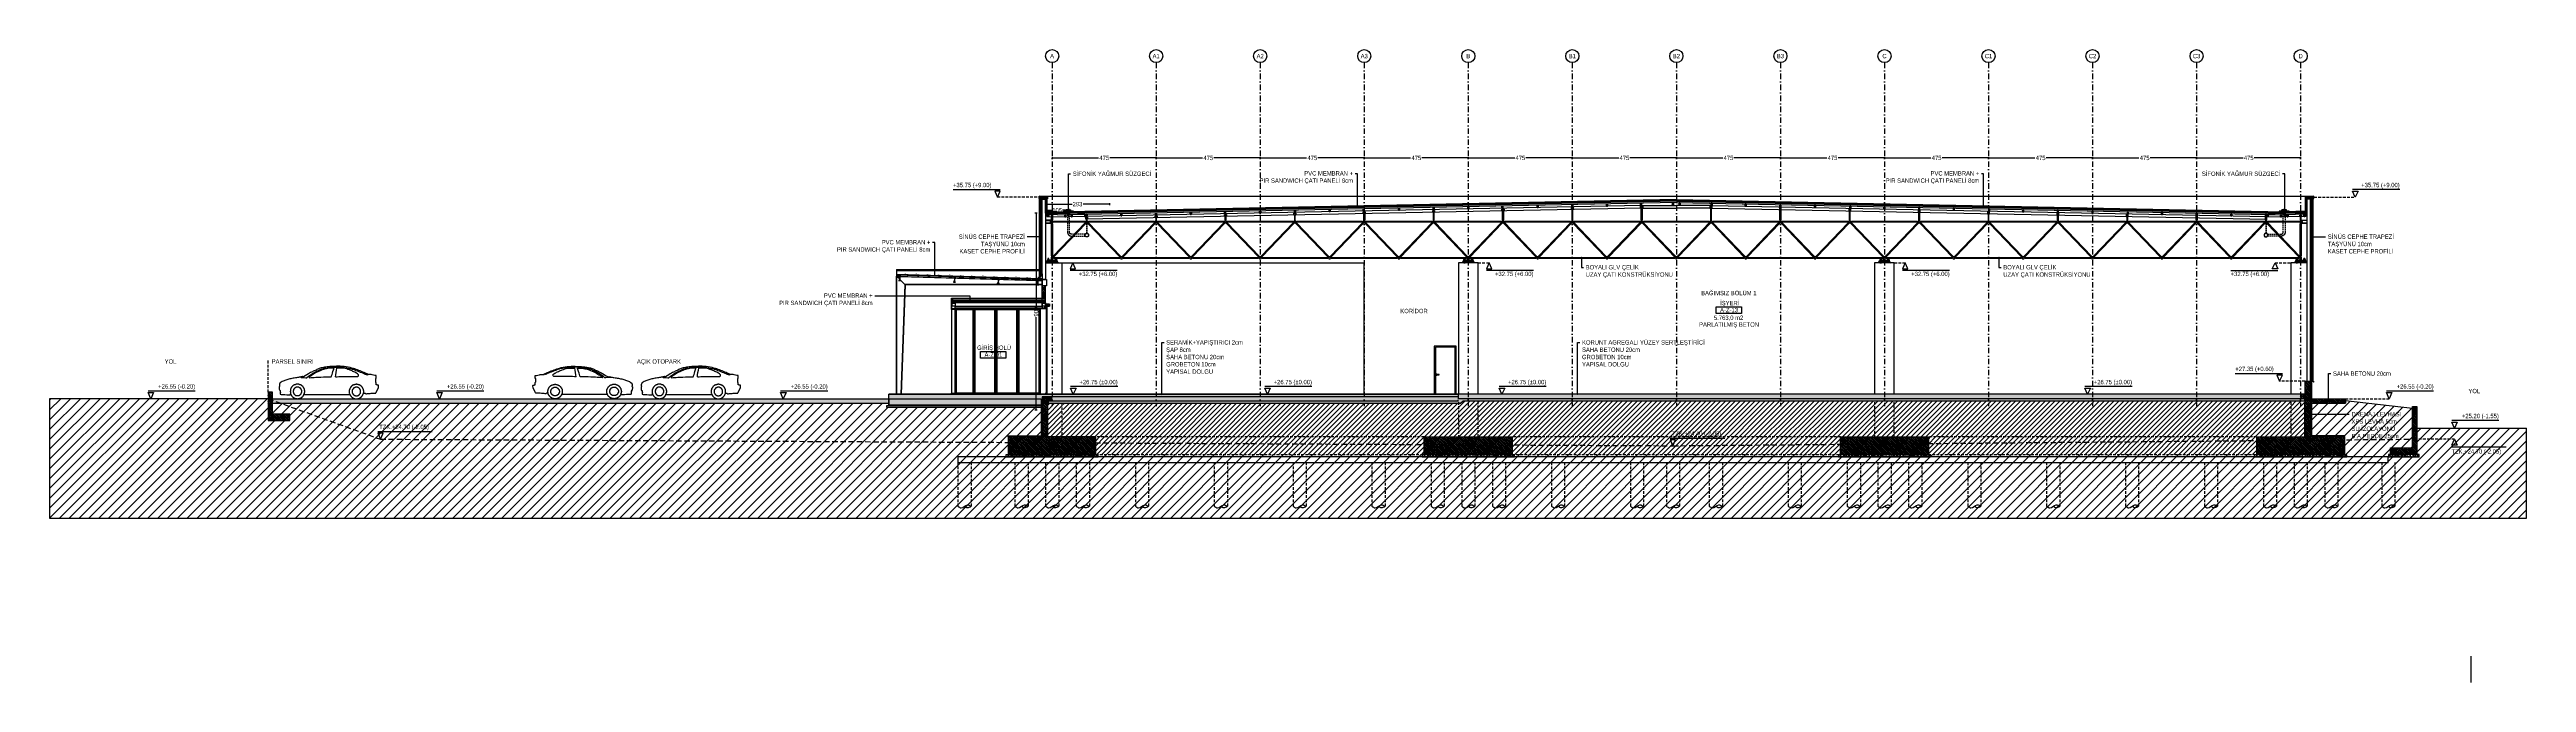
# Model space of a CAD drawing. Header units: centimetres. Extents: x 77182 to 116086, y 20619 to 33555.
# Drawn here: x 77182 to 88490, y 20619 to 23510 of the extents above; entities that cross this region are included whole.
import ezdxf
from ezdxf import colors
from ezdxf.entities.mleader import LeaderData, LeaderLine
from ezdxf.enums import TextEntityAlignment as Align
from ezdxf.math import Vec2, Vec3

# ---------------------------------------------------------------- set-up
doc = ezdxf.new("R2010")
doc.units = ezdxf.units.CM
doc.header["$LTSCALE"] = 100
for name, pattern in [('DASHDOT2', [0.5, 0.25, -0.125, 0, -0.125]), ('HIDDEN', [9.525, 6.35, -3.175]), ('HIDDEN2', [0.1875, 0.125, -0.0625])]:
    doc.linetypes.add(name, pattern=pattern)
for name, color, linetype in [('A-ANNO-DIMS', 187, 'Continuous'), ('A-ANNO-GRID', 155, 'DASHDOT2'), ('A-ANNO-IDEN', 50, 'Continuous'), ('A-ANNO-TEXT', 50, 'Continuous'), ('A-ANNO-TTBL', 157, 'Continuous'), ('A-ELEV-01', 255, 'Continuous'), ('A-ELEV-02', 253, 'Continuous'), ('A-ELEV-03', 251, 'Continuous'), ('A-ELEV-04', 250, 'Continuous'), ('A-FNSH-TILE', 63, 'Continuous'), ('A-GLAZ-FRME', 12, 'Continuous'), ('A-GLAZ-FRME-MBND', 9, 'Continuous'), ('A-GLAZ-FULL', 130, 'Continuous'), ('A-HATCH', 253, 'Continuous'), ('A-VHCL', 8, 'Continuous'), ('A-WALL', 134, 'Continuous'), ('A-WALL-GYPB', 45, 'Continuous'), ('A-WALL-HTCH', 8, 'Continuous'), ('A-WALL-INSL', 249, 'Continuous'), ('A-WALL-SNWPNL', 200, 'Continuous'), ('A-WALL-STEL', 202, 'Continuous'), ('K_TRAPEZ ÇATI', 114, 'Continuous'), ('L-ERTH', 31, 'Continuous'), ('L-TOPO', 49, 'Continuous'), ('M-PIPE', 235, 'Continuous'), ('S-CONC', 5, 'Continuous'), ('S-HTCH', 8, 'Continuous'), ('S-STEL', 3, 'Continuous')]:
    doc.layers.add(name, color=color, linetype=linetype)
doc.layers.add('cephetutucu', color=8, linetype='Continuous', lineweight=25)
doc.styles.add('Fields_100', font='act_simplex.shx', dxfattribs={"width": 0.8, "height": 20})
doc.linetypes.add('BATTING', pattern='A,0.00254,-2.54,[134,ltypeshp.shx,S=2.54,R=0,X=-2.54,Y=0],-5.08,[134,ltypeshp.shx,S=2.54,R=180,X=2.54,Y=0],-2.54', length=10.16254)
doc.dimstyles.new('FIELDS_100', dxfattribs={"dimscale": 0, "dimtxt": 20, "dimasz": 5, "dimexe": 5, "dimexo": 5, "dimgap": 5, "dimtad": 0, "dimdec": 0, "dimzin": 0, "dimdsep": 46, "dimtxsty": 'Fields_100', "dimblk": 'DOT', "dimcen": 0.09, "dimclrt": 50, "dimadec": 0, "dimazin": 0, "dimtfac": 1, "dimtdec": 0, "dimtix": 1, "dimtofl": 0, "dimtmove": 1, "dimatfit": 3, "dimfxl": 5, "dimfxlon": 1, "dimtolj": 1, "dimtzin": 0, "dimarcsym": 0})
pattern_1 = [(45, (81559.043, 21660.409), (-4.490128, 4.490128), []), (45, (81563.5333, 21660.409), (-4.490128, 4.490128), [3.175, -1.5875])]
pattern_2 = [(0, (81559.0432, 21660.4089), (1.905, 1.09985226), [1.27, -2.54]), (120, (81559.0432, 21660.4089), (-1.905, 1.09985227), [1.27, -2.54]), (60, (81559.0432, 21660.4089), (4e-09, 2.19970452), [-2.54, 1.27])]
pattern_3 = [(225, (292.73155, 1032.0001), (0.088388348, -0.088388348), [])]
pattern_4 = [(45, (86365.806, 18363.329), (-4.490128, 4.490128), []), (45, (86370.2964, 18363.329), (-4.490128, 4.490128), [3.175, -1.5875])]
pattern_5 = [(45, (86365.806, 18352.329), (-4.490128, 4.490128), []), (45, (86370.2964, 18352.329), (-4.490128, 4.490128), [3.175, -1.5875])]
pattern_6 = [(50, (81559.043, 21660.409), (18.218467, -1.59391), [1.905, -20.955]), (355, (81559.043, 21660.409), (-3.52434, 19.105685), [1.524, -16.76406]), (100.45144, (81560.561, 21660.276), (14.694125, 17.511775), [1.619, -17.809024]), (46.1842, (81559.043, 21665.49), (27.107904, -4.20423), [2.8575, -31.4325]), (96.63556, (81561.302, 21665.139), (23.74041, 24.74261), [2.4285, -26.71356]), (351.18415, (81559.043, 21665.49), (23.74041, 24.74261), [2.286, -25.14597]), (21, (81561.583, 21664.219), (15.16144, -10.22652), [1.905, -20.955]), (326, (81561.583, 21664.219), (6.180203, 18.418797), [1.524, -16.764]), (71.45144, (81562.847, 21663.367), (21.34164, 8.192277), [1.619, -17.808994]), (37.5, (81559.043, 21660.409), (0.30886, 8.455504), [0, -16.5608, 0, -17.018, 0, -16.8275]), (7.5, (81559.043, 21660.409), (6.681966, 10.018057), [0, -9.7028, 0, -16.1798, 0, -6.4135]), (327.5, (81553.379, 21660.409), (13.5590595, -0.5728744), [0, -6.35, 0, -19.812, 0, -26.289]), (317.5, (81550.839, 21660.409), (14.812918, 2.54265), [0, -8.255, 0, -13.1572, 0, -18.669])]

# ---------------------------------------------------------------- blocks, each defined once
blk = doc.blocks.new('SYPHONKES')
at = {"linetype": 'ByBlock', "lineweight": -2}
for points in [[(-23, 14), (-23, 14)], [(-21, 14), (-23, 14)], [(-23, 14), (-21, 14)], [(-21, 14), (-23, 14)], [(-23, 14), (-22, 14)], [(-23, 14), (-23, 14), (-23, 14), (-23, 14), (-23, 14), (-23, 14), (-23, 14), (-23, 14), (-23, 14), (-23, 14), (-23, 14), (-23, 14), (-23, 14), (-23, 14), (-23, 14), (-23, 14), (-23, 14), (-23, 14), (-23, 14), (-23, 14), (-23, 14), (-23, 14), (-23, 14), (-23, 14)], [(-23, 14), (-23, 14), (-23, 14), (-23, 14), (-23, 14), (-23, 14), (-23, 14), (-23, 14), (-23, 14), (-23, 14), (-23, 14), (-23, 14), (-23, 14), (-23, 14), (-23, 14), (-23, 14), (-23, 14), (-23, 14), (-23, 14), (-23, 14), (-23, 14), (-23, 14), (-23, 14), (-23, 14)], [(-21, 14), (-22, 14)], [(-22, 14), (-22, 5)], [(-22, 5), (-22, 14)], [(-22, 5), (-22, 5)], [(-21, 14), (-21, 14), (-21, 14), (-21, 14), (-21, 14), (-21, 14), (-21, 14), (-21, 14), (-21, 14), (-21, 14), (-21, 14), (-21, 14), (-21, 14), (-21, 14), (-21, 14), (-21, 14), (-21, 14), (-21, 14), (-21, 14), (-21, 14), (-21, 14), (-21, 14), (-21, 14), (-21, 14), (-21, 14), (-21, 14), (-21, 14), (-21, 14), (-21, 14), (-21, 14), (-21, 14), (-21, 14)], [(-20, 13), (-21, 14)], [(-20, 14), (-21, 14)], [(-21, 14), (-21, 14)], [(-20, 13), (-21, 14)], [(-21, 14), (-21, 14), (-21, 14), (-21, 14), (-21, 14), (-21, 14), (-21, 14), (-21, 14), (-21, 14), (-21, 14), (-21, 14), (-21, 14), (-21, 14), (-21, 14), (-21, 14), (-21, 14), (-21, 14), (-21, 14), (-21, 14), (-21, 14), (-21, 14), (-21, 14), (-21, 14), (-21, 14), (-21, 14), (-21, 14), (-21, 14), (-21, 14), (-21, 14), (-21, 14), (-21, 14), (-21, 14)], [(-21, 14), (-20, 14)], [(-17, 14), (-21, 14)], [(-21, 14), (-21, 14), (-21, 14), (-21, 14), (-21, 14), (-21, 14), (-21, 14), (-21, 14), (-21, 14), (-21, 14), (-21, 14), (-21, 14), (-21, 14), (-21, 14), (-21, 14), (-21, 14), (-21, 14), (-21, 14), (-21, 14), (-21, 14), (-21, 14), (-21, 14), (-21, 14), (-21, 14)], [(-21, 13), (-18, 13)], [(-20, 14), (-20, 14)], [(-20, 14), (-20, 14)], [(-20, 14), (-20, 14)], [(-19, 14), (-20, 14)], [(-20, 14), (-20, 14)], [(-20, 14), (-20, 14)], [(-20, 14), (-19, 14)], [(-20, 14), (-19, 14)], [(-20, 14), (-19, 14)], [(-20, 14), (-20, 14), (-20, 14), (-20, 14), (-20, 14), (-20, 14), (-20, 14), (-20, 14), (-20, 14), (-20, 14), (-20, 14), (-20, 14), (-20, 14), (-20, 14), (-20, 14), (-20, 14), (-20, 14), (-20, 14), (-20, 14), (-20, 14), (-20, 14), (-20, 14), (-20, 14), (-20, 14), (-20, 14), (-20, 14), (-20, 14), (-20, 14)], [(-20, 14), (-20, 14)], [(-20, 14), (-20, 14)], [(-20, 14), (-20, 14)], [(-20, 13), (-20, 13)], [(-20, 13), (-20, 13), (-20, 13), (-20, 13), (-20, 13), (-20, 13), (-20, 13), (-20, 13), (-20, 13), (-20, 13), (-20, 13), (-20, 13), (-20, 13), (-20, 13), (-20, 13), (-20, 13), (-20, 13), (-20, 13), (-20, 13), (-20, 13), (-20, 13), (-20, 13), (-20, 13), (-20, 13), (-20, 13), (-20, 13), (-20, 13), (-20, 13), (-20, 13), (-20, 13), (-20, 13), (-20, 13)], [(-20, 13), (-20, 13)], [(-20, 13), (-20, 13), (-20, 13), (-20, 13), (-20, 13), (-20, 13), (-20, 13), (-20, 13), (-20, 13), (-20, 13), (-20, 13), (-20, 13), (-20, 13), (-20, 13), (-20, 13), (-20, 13), (-20, 13), (-20, 13), (-20, 13), (-20, 13), (-20, 13), (-20, 13), (-20, 13), (-20, 13), (-20, 13), (-20, 13), (-20, 13), (-20, 13), (-20, 13), (-20, 13), (-20, 13), (-20, 13)], [(15, 13), (-20, 13)], [(-20, 13), (20, 13)], [(-19, 15), (-19, 15)], [(-18, 15), (-19, 15)], [(-19, 15), (-19, 15)], [(-18, 15), (-19, 15)], [(-18, 15), (-19, 15)], [(-19, 15), (-19, 15)], [(-19, 14), (-19, 15)], [(-19, 14), (-19, 15)], [(-19, 15), (-19, 14)], [(-19, 15), (-19, 13)], [(-19, 15), (-19, 14)], [(-19, 14), (-19, 15)], [(-19, 15), (-19, 15)], [(-19, 15), (-19, 15)], [(-19, 14), (-19, 14)], [(-19, 14), (-19, 14)], [(-18, 14), (-19, 14)], [(-19, 14), (-19, 14)], [(-19, 14), (-19, 14)], [(-19, 14), (-19, 14)], [(-19, 14), (-19, 14)], [(-19, 14), (-19, 14)], [(-19, 14), (-19, 14)], [(-19, 14), (-19, 14)], [(-19, 14), (-19, 14)], [(-19, 14), (-19, 14)], [(-19, 13), (-19, 13), (-19, 13), (-19, 13), (-19, 13), (-19, 13), (-19, 13), (-19, 13), (-19, 13), (-19, 13), (-19, 13), (-19, 13), (-19, 13), (-19, 13), (-19, 13), (-19, 13), (-19, 13), (-19, 13), (-19, 13), (-19, 13), (-19, 13), (-19, 13), (-19, 13), (-19, 13), (-19, 13), (-19, 13), (-19, 13), (-19, 13), (-19, 13), (-19, 13), (-19, 13), (-19, 13), (-19, 13), (-19, 13), (-19, 13), (-19, 13), (-19, 13), (-19, 13), (-19, 13), (-19, 13), (-19, 13), (-19, 13), (-19, 13), (-19, 13), (-19, 13), (-19, 13), (-19, 13)], [(-18, 13), (-19, 13)], [(-19, 13), (-19, 13)], [(-19, 13), (-19, 13)], [(-18, 15), (-18, 15), (-18, 15), (-18, 15), (-18, 15), (-18, 15), (-18, 15), (-18, 15), (-18, 15), (-18, 15), (-18, 15), (-18, 15), (-18, 15), (-18, 15), (-18, 15), (-18, 15), (-18, 15), (-18, 15), (-18, 15), (-18, 15), (-18, 15), (-18, 15), (-18, 15), (-18, 15), (-18, 15), (-18, 15), (-18, 15), (-18, 15), (-18, 15), (-18, 15), (-18, 15), (-18, 15), (-18, 15), (-18, 15), (-18, 15), (-18, 15)], [(-18, 15), (-18, 15)], [(-18, 15), (-18, 15), (-18, 15), (-18, 15), (-18, 15), (-18, 15), (-18, 15), (-18, 15), (-18, 15), (-18, 15)], [(-18, 15), (-18, 14)], [(-18, 15), (-18, 14)], [(-18, 15), (-18, 14)], [(-18, 13), (-18, 15)], [(-18, 14), (-18, 14)], [(-18, 14), (-18, 14)], [(-18, 14), (-18, 14)], [(-18, 14), (-18, 14)], [(-18, 14), (-18, 14)], [(-18, 14), (-18, 13)], [(-18, 14), (-18, 14)], [(-18, 14), (-18, 14)], [(-17, 14), (-18, 14)], [(-18, 14), (-17, 14)], [(-18, 14), (-17, 14)], [(-18, 14), (-17, 14)], [(-18, 13), (-18, 13), (-18, 13), (-18, 13), (-18, 13), (-18, 13), (-18, 13), (-18, 13), (-18, 13), (-18, 13), (-18, 13), (-18, 13), (-18, 13), (-18, 13), (-18, 13), (-18, 13), (-18, 13), (-18, 13), (-18, 13), (-18, 13), (-18, 13), (-18, 13), (-18, 13), (-18, 13), (-18, 13), (-18, 13), (-18, 13), (-18, 13), (-18, 13), (-18, 13), (-18, 13), (-18, 13), (-18, 13), (-18, 13), (-18, 13), (-18, 13), (-18, 13), (-18, 13), (-18, 13), (-18, 13), (-18, 13), (-18, 13), (-18, 13), (-18, 13), (-18, 13), (-18, 13), (-18, 13)], [(-18, 13), (-18, 13)], [(-18, 13), (-18, 13)], [(-17, 14), (-17, 14), (-17, 14), (-17, 14), (-17, 14), (-17, 14), (-17, 14), (-17, 14), (-17, 14), (-17, 14), (-17, 14), (-17, 14), (-17, 14), (-17, 14), (-17, 14), (-17, 14), (-17, 14), (-17, 14), (-17, 14), (-17, 14), (-17, 14), (-17, 14), (-17, 14), (-17, 14), (-17, 14), (-17, 14), (-17, 14), (-17, 14), (-17, 14), (-17, 14), (-17, 14), (-17, 14), (-17, 14), (-17, 14), (-17, 14), (-17, 14), (-17, 14), (-17, 14), (-17, 14), (-17, 14), (-17, 14), (-17, 14), (-17, 14), (-17, 14), (-17, 14), (-17, 14), (-17, 14)], [(-17, 14), (-17, 14)], [(-17, 14), (-17, 14)], [(-17, 14), (-17, 14)], [(-17, 14), (-17, 14)], [(-17, 14), (-17, 14)], [(-17, 14), (-17, 14)], [(-17, 14), (-17, 14)], [(-17, 14), (-17, 14)], [(-17, 14), (-16, 14)], [(-17, 14), (-17, 14)], [(-17, 14), (-17, 14)], [(-17, 14), (-17, 14)], [(-17, 14), (-17, 14)], [(-13, 14), (-17, 14)], [(-16, 14), (-15, 14)], [(-15, 14), (-15, 14), (-15, 14), (-15, 14), (-15, 14), (-15, 14), (-15, 14), (-15, 14), (-15, 14), (-15, 14), (-15, 14), (-15, 14), (-15, 14), (-15, 14), (-15, 14), (-15, 14), (-15, 14), (-15, 14), (-15, 14), (-16, 14), (-16, 14), (-16, 14), (-16, 14)], [(-16, 14), (-16, 14), (-16, 14), (-16, 14), (-16, 14), (-16, 14), (-16, 14), (-16, 14), (-16, 14), (-16, 14), (-16, 14), (-16, 14), (-16, 14), (-16, 14), (-16, 14), (-16, 14), (-16, 14), (-16, 14), (-16, 14), (-16, 14), (-16, 14), (-16, 14), (-16, 14), (-16, 14)], [(-16, 13), (-16, 14)], [(-14, 14), (-16, 14)], [(-16, 13), (-16, 13)], [(-15, 14), (-15, 13)], [(-15, 13), (-15, 14)], [(-14, 14), (-14, 14), (-14, 14), (-14, 14), (-14, 14), (-14, 14), (-14, 14), (-14, 14), (-14, 14), (-14, 14), (-14, 14), (-14, 14), (-14, 14), (-14, 14), (-14, 14), (-15, 14), (-15, 14), (-15, 14), (-15, 14), (-15, 14), (-15, 14), (-15, 14), (-15, 14)], [(-14, 14), (-15, 14)], [(-14, 12), (-14, 12), (-14, 12), (-14, 12), (-14, 12), (-14, 13), (-14, 13), (-14, 13), (-14, 13), (-14, 13), (-14, 13), (-14, 13), (-14, 13), (-14, 13), (-14, 13), (-14, 13), (-14, 13), (-14, 13), (-14, 13), (-14, 13), (-14, 13), (-14, 13), (-14, 13), (-14, 13), (-14, 13), (-14, 13), (-14, 13), (-14, 13), (-14, 13), (-14, 13), (-14, 13), (-14, 13), (-14, 13), (-14, 13), (-14, 13), (-14, 13), (-14, 13), (-14, 13), (-14, 13), (-15, 13), (-15, 13), (-15, 13), (-15, 13), (-15, 13)], [(-15, 13), (-15, 13), (-15, 13), (-15, 13), (-15, 13), (-15, 13), (-15, 13), (-15, 13), (-15, 13), (-15, 13), (-15, 13), (-15, 13), (-15, 13), (-15, 13), (-15, 13), (-15, 13), (-15, 13), (-15, 13), (-15, 13), (-15, 13), (-15, 13), (-15, 13), (-15, 13), (-15, 13), (-15, 13), (-15, 13), (-15, 13), (-15, 13), (-15, 13), (-15, 13), (-15, 13), (-15, 13), (-15, 13), (-15, 13), (-15, 13), (-15, 13), (-15, 13), (-15, 13), (-15, 13), (-15, 13), (-15, 13), (-15, 13), (-15, 13), (-15, 13), (-15, 13), (-15, 13), (-15, 13)], [(-15, 13), (-15, 13), (-15, 13), (-15, 13), (-15, 13), (-15, 13), (-15, 13), (-15, 13), (-15, 13), (-15, 13), (-15, 13), (-15, 13), (-15, 13), (-15, 13), (-15, 13), (-15, 13), (-15, 13), (-15, 13), (-15, 13), (-15, 13), (-15, 13), (-15, 13), (-15, 13), (-15, 13), (-15, 13), (-15, 13), (-15, 13), (-15, 13), (-15, 13), (-15, 13), (-15, 13), (-15, 13), (-15, 13), (-15, 13), (-15, 13), (-15, 13), (-15, 13), (-15, 13), (-15, 13), (-15, 13), (-15, 13), (-15, 13), (-15, 13), (-15, 13), (-15, 13), (-15, 13), (-15, 13)], [(-15, 13), (-15, 13)], [(-14, 14), (-14, 14), (-14, 14), (-14, 14), (-14, 14), (-14, 14), (-14, 14), (-14, 14), (-14, 14), (-14, 14), (-14, 14), (-14, 14), (-14, 14), (-14, 14), (-14, 14), (-14, 14), (-14, 14), (-14, 14), (-14, 14), (-14, 14), (-14, 14), (-14, 14), (-14, 14), (-14, 14)], [(-14, 14), (-13, 14)], [(-15, 13), (-15, 13)], [(0, 13), (-15, 13)], [(0, 13), (-15, 13)], [(-14, 12), (-13, 9)], [(-14, 12), (14, 12)], [(-13, 13), (-11, 19)], [(-13, 13), (-11, 19)], [(-13, 13), (-11, 19)], [(-13, 13), (-13, 13)], [(-13, 10), (-13, 11)], [(-13, 11), (-13, 11)], [(-12, 11), (-12, 11), (-12, 11), (-12, 11), (-12, 11), (-12, 11), (-12, 11), (-12, 11), (-12, 11), (-12, 11), (-12, 11), (-12, 11), (-12, 11), (-12, 11), (-12, 11), (-12, 11), (-12, 11), (-12, 11), (-12, 11), (-12, 11), (-12, 11), (-12, 11), (-12, 11), (-12, 11), (-12, 11), (-12, 11), (-12, 11), (-13, 11), (-13, 11), (-13, 11)], [(-13, 9), (-13, 9), (-13, 9), (-13, 9), (-13, 9), (-13, 9), (-13, 9), (-13, 9), (-13, 9), (-13, 9), (-13, 9), (-13, 9), (-13, 9), (-13, 9), (-13, 9), (-13, 9), (-13, 9), (-13, 9), (-13, 9), (-13, 9), (-13, 9), (-13, 9), (-13, 9), (-13, 9), (-13, 9), (-13, 9), (-13, 9), (-13, 9), (-13, 9), (-13, 9), (-13, 9), (-13, 9), (-13, 9), (-13, 9), (-13, 9), (-13, 9), (-13, 9), (-13, 9), (-13, 9), (-13, 9), (-13, 9), (-13, 9), (-13, 9), (-13, 9)], [(-13, 10), (-13, 9), (-13, 9), (-13, 9), (-13, 9), (-13, 9), (-13, 9), (-13, 9), (-13, 9), (-13, 9), (-13, 9), (-13, 9), (-13, 9), (-13, 9), (-13, 9), (-13, 9), (-13, 9), (-13, 9), (-13, 9), (-13, 9), (-13, 9), (-13, 9), (-13, 9), (-13, 9), (-13, 9), (-13, 9), (-13, 9), (-13, 9), (-13, 9), (-13, 9), (-13, 9)], [(-13, 9), (-13, 9), (-13, 9), (-13, 9), (-13, 9), (-13, 9), (-13, 9), (-13, 9), (-13, 9), (-13, 9), (-13, 9), (-13, 9), (-13, 9), (-13, 9), (-13, 9), (-13, 9), (-13, 9), (-13, 9), (-13, 9), (-13, 9), (-13, 9), (-13, 9), (-13, 9), (-13, 9), (-13, 9), (-13, 9), (-13, 9), (-13, 9), (-13, 9), (-13, 9), (-13, 9), (-13, 9), (-13, 9), (-13, 9), (-13, 9), (-13, 9), (-13, 9), (-13, 9), (-13, 9), (-13, 9), (-13, 9), (-13, 9), (-13, 9), (-13, 9)], [(-13, 9), (-13, 8)], [(-13, 9), (-13, 8)], [(13, 9), (-13, 9)], [(-13, 9), (-13, 9), (-13, 9), (-13, 9), (-13, 9), (-13, 9), (-13, 9), (-13, 9), (-13, 9), (-13, 9), (-13, 9), (-13, 9), (-13, 9), (-13, 9), (-13, 9), (-13, 9), (-13, 9), (-13, 9), (-13, 9), (-13, 9), (-13, 9), (-13, 9), (-13, 9), (-13, 9), (-13, 9), (-13, 9), (-13, 9), (-13, 9), (-13, 9), (-13, 9), (-13, 9)], [(-13, 8), (-13, 8), (-13, 8), (-13, 8), (-13, 8), (-13, 8), (-13, 8), (-13, 8), (-13, 8), (-13, 8), (-13, 8), (-13, 8), (-13, 7), (-13, 7), (-13, 7), (-13, 7), (-13, 7), (-13, 7), (-13, 7), (-12, 7), (-12, 7), (-12, 7), (-12, 7), (-12, 7), (-12, 7), (-12, 7), (-12, 7), (-12, 7), (-12, 7), (-12, 7), (-12, 7), (-12, 7), (-12, 7), (-12, 7), (-12, 7), (-12, 7), (-12, 7), (-12, 7), (-12, 7), (-12, 7), (-11, 7), (-11, 7), (-11, 7), (-11, 7)], [(-13, 8), (-13, 8), (-13, 8), (-13, 8), (-13, 8), (-13, 8), (-13, 8), (-13, 8), (-13, 8), (-13, 8), (-13, 8), (-13, 8), (-13, 8), (-13, 8), (-13, 7), (-12, 7), (-12, 7), (-12, 7), (-12, 7), (-12, 7), (-12, 7), (-12, 7), (-12, 7), (-12, 7), (-12, 7), (-12, 7), (-12, 7), (-12, 7), (-12, 7), (-12, 7), (-12, 7), (-12, 7), (-12, 7), (-12, 7), (-12, 7), (-12, 7), (-12, 7), (-12, 7), (-12, 7), (-11, 7), (-11, 7), (-11, 7), (-11, 7), (-11, 7)], [(-12, 13), (-11, 19)], [(-12, 13), (-10, 19)], [(-12, 13), (-11, 19)], [(-12, 11), (-12, 11), (-12, 11), (-12, 11), (-12, 10), (-11, 10), (-11, 10), (-11, 10), (-11, 10), (-11, 10), (-11, 10), (-11, 10), (-11, 10), (-11, 10), (-11, 10), (-11, 10), (-11, 10), (-10, 10), (-10, 10), (-10, 10), (-10, 10), (-10, 10), (-10, 10), (-10, 9), (-10, 9), (-10, 9), (-10, 9)], [(-11, 19), (-10, 21)], [(-11, 19), (-11, 21)], [(-11, 19), (-10, 21)], [(-11, 19), (-10, 21)], [(-10, 21), (-10, 21), (-10, 21), (-10, 21), (-10, 21), (-10, 21), (-10, 21), (-10, 21), (-10, 21), (-10, 21), (-10, 21), (-10, 21), (-10, 21), (-10, 21), (-10, 21), (-10, 21), (-10, 21), (-10, 21), (-10, 21), (-10, 21), (-10, 21), (-10, 21), (-10, 21), (-10, 21), (-10, 21), (-10, 21), (-10, 21), (-10, 21), (-10, 21), (-10, 21), (-10, 21), (-11, 21), (-11, 21), (-11, 21), (-11, 21), (-11, 21)], [(-11, 19), (-11, 19)], [(-11, 13), (-10, 19)], [(-11, 13), (-9, 19)], [(-11, 19), (0, 19)], [(0, 19), (-11, 19)], [(-9, 7), (-11, 7)], [(-11, 7), (11, 7)], [(-10, 19), (-10, 21)], [(-10, 19), (-10, 21)], [(-10, 19), (-9, 21)], [(-9, 21), (-9, 21), (-9, 21), (-9, 21), (-9, 21), (-9, 21), (-10, 21), (-10, 21), (-10, 21), (-10, 21), (-10, 21), (-10, 21), (-10, 21), (-10, 21), (-10, 21), (-10, 21), (-10, 21), (-10, 21), (-10, 21), (-10, 21), (-10, 21), (-10, 21), (-10, 21), (-10, 21), (-10, 21), (-10, 21), (-10, 21), (-10, 21), (-10, 21), (-10, 21), (-10, 21), (-10, 21), (-10, 21), (-10, 21), (-10, 21), (-10, 21), (-10, 21), (-10, 21)], [(-10, 21), (-10, 21), (-10, 21), (-10, 21), (-10, 21), (-10, 21), (-10, 21), (-10, 21), (-10, 21), (-10, 21), (-10, 21), (-10, 21), (-10, 21), (-10, 21), (-10, 21), (-10, 21), (-10, 21), (-10, 21), (-10, 21), (-10, 21), (-10, 21), (-10, 21), (-10, 21), (-10, 21), (-10, 21), (-10, 21), (-10, 21), (-10, 21), (-10, 21), (-10, 21), (-10, 21), (-10, 21), (-10, 21), (-10, 21), (-10, 21), (-10, 21), (-10, 21), (-10, 21)], [(-10, 21), (-10, 21), (-10, 21), (-10, 21), (-10, 21), (-10, 21), (-10, 21), (-10, 21), (-10, 21), (-10, 21), (-10, 21), (-10, 21), (-10, 21), (-10, 21), (-10, 21), (-10, 21), (-10, 21), (-10, 21), (-10, 21), (-10, 21), (-10, 21), (-10, 21), (-10, 21), (-10, 21), (-10, 21), (-10, 21), (-10, 21), (-10, 21), (-10, 21), (-10, 21), (-10, 21), (-10, 21), (-10, 21), (-10, 21), (-10, 21), (-10, 21), (-10, 21), (-10, 21)], [(-10, 21), (-10, 21), (-10, 21), (-10, 21), (-10, 21), (-10, 21), (-10, 21), (-10, 21), (-10, 21), (-10, 21), (-10, 21), (-10, 21), (-10, 21), (-10, 21), (-10, 21), (-10, 21), (-10, 21), (-10, 21), (-10, 21), (-10, 21), (-10, 21), (-10, 21), (-10, 21), (-10, 21), (-10, 21), (-10, 21), (-10, 21), (-10, 21), (-10, 21), (-10, 21), (-10, 21), (-10, 21), (-10, 21), (-10, 21), (-10, 21), (-10, 21), (-10, 21), (-10, 21)], [(-9, 21), (-9, 21), (-9, 21), (-9, 21), (-9, 21), (-9, 21), (-9, 21), (-9, 21), (-9, 21), (-9, 21), (-9, 21), (-9, 21), (-9, 21), (-9, 21), (-9, 21), (-9, 21), (-9, 21), (-9, 21), (-9, 21), (-9, 21), (-9, 21), (-9, 21), (-9, 21), (-9, 21), (-9, 21), (-9, 21), (-9, 21), (-9, 21), (-9, 21), (-9, 21), (-9, 21), (-9, 21), (-9, 21), (-9, 21), (-9, 21), (-10, 21), (-10, 21), (-10, 21)], [(0, 21), (-10, 21)], [(-10, 13), (-9, 19)], [(-10, 13), (-8, 19)], [(-10, 10), (-10, 10)], [(-10, 10), (0, 10)], [(0, 10), (-10, 10)], [(-10, 10), (-10, 10), (-10, 10), (-10, 10), (-10, 10), (-10, 10), (-10, 9), (-10, 9), (-10, 9), (-9, 9), (-9, 9), (-9, 9), (-9, 9), (-9, 9), (-9, 9), (-9, 9), (-9, 9), (-9, 9), (-9, 9), (-9, 9), (-9, 9), (-9, 9), (-9, 9), (-9, 9), (-9, 9), (-9, 9), (-9, 9), (-9, 9), (-9, 9), (-9, 9), (-9, 9), (-9, 9), (-9, 9), (-9, 9), (-9, 9), (-9, 9), (-9, 9), (-9, 9)], [(-9, 19), (-9, 21)], [(-8, 21), (-8, 21), (-8, 21), (-8, 21), (-8, 21), (-8, 21), (-8, 21), (-8, 21), (-8, 21), (-8, 21), (-8, 21), (-8, 21), (-8, 21), (-8, 21), (-8, 21), (-8, 21), (-8, 21), (-8, 21), (-8, 21), (-8, 21), (-8, 21), (-8, 21), (-8, 21), (-8, 21), (-8, 21), (-9, 21), (-9, 21), (-9, 21), (-9, 21), (-9, 21), (-9, 21), (-9, 21), (-9, 21), (-9, 21), (-9, 21), (-9, 21), (-9, 21), (-9, 21), (-9, 21), (-9, 21)], [(-8, 21), (-8, 21), (-8, 21), (-8, 21), (-8, 21), (-8, 21), (-8, 21), (-8, 21), (-8, 21), (-9, 21), (-9, 21), (-9, 21), (-9, 21), (-9, 21), (-9, 21), (-9, 21), (-9, 21), (-9, 21), (-9, 21), (-9, 21), (-9, 21), (-9, 21), (-9, 21), (-9, 21), (-9, 21), (-9, 21), (-9, 21), (-9, 21), (-9, 21), (-9, 21), (-9, 21), (-9, 21), (-9, 21), (-9, 21), (-9, 21), (-9, 21), (-9, 21), (-9, 21), (-9, 21), (-9, 21)], [(-9, 19), (-9, 21)], [(-9, 21), (-9, 21), (-9, 21), (-9, 21), (-9, 21), (-9, 21), (-9, 21), (-9, 21), (-9, 21), (-9, 21), (-9, 21), (-9, 21), (-9, 21), (-9, 21), (-9, 21), (-9, 21), (-9, 21), (-9, 21), (-9, 21), (-9, 21), (-9, 21), (-9, 21), (-9, 21), (-9, 21), (-9, 21), (-9, 21), (-9, 21), (-9, 21), (-9, 21), (-9, 21), (-9, 21), (-9, 21), (-9, 21), (-9, 21), (-9, 21), (-9, 21), (-9, 21), (-9, 21)], [(-9, 13), (-8, 19)], [(-9, 13), (-8, 19)], [(-10, 9), (-10, 9), (-9, 9), (-9, 9), (-9, 9), (-9, 9), (-9, 9), (-9, 9), (-9, 9), (-9, 9), (-9, 9), (-9, 9), (-9, 9), (-9, 9), (-9, 9), (-9, 9), (-9, 9), (-9, 9), (-9, 9), (-9, 9), (-9, 9), (-9, 9), (-9, 9), (-9, 9), (-9, 9), (-9, 9), (-9, 9), (-9, 9), (-9, 9), (-9, 9), (-9, 9), (-9, 9)], [(-1, 6), (-1, 7), (-2, 7), (-3, 7), (-4, 8), (-4, 8), (-5, 8), (-6, 8), (-7, 9), (-7, 9), (-8, 9), (-9, 9)], [(-1, 6), (-1, 7), (-2, 7), (-3, 7), (-4, 8), (-4, 8), (-5, 8), (-6, 8), (-7, 9), (-7, 9), (-8, 9), (-9, 9)], [(-5, 4), (-5, 4), (-5, 4), (-5, 4), (-5, 4), (-5, 4), (-5, 5), (-5, 5), (-6, 5), (-6, 5), (-6, 5), (-6, 5), (-6, 5), (-6, 6), (-6, 6), (-6, 6), (-7, 6), (-7, 6), (-7, 6), (-7, 6), (-7, 6), (-7, 6), (-8, 6), (-8, 6), (-8, 6), (-8, 6), (-8, 6), (-8, 7), (-9, 7), (-9, 7), (-9, 7), (-9, 7)], [(-4, 2), (-4, 2), (-4, 2), (-4, 3), (-4, 3), (-4, 3), (-4, 3), (-4, 3), (-4, 3), (-4, 4), (-4, 4), (-5, 4), (-5, 4), (-5, 4), (-5, 4), (-5, 5), (-5, 5), (-5, 5), (-5, 5), (-5, 5), (-6, 5), (-6, 5), (-6, 5), (-6, 6), (-6, 6), (-6, 6), (-6, 6), (-6, 6), (-7, 6), (-7, 6), (-7, 6), (-7, 6), (-7, 6), (-7, 6), (-8, 7), (-8, 7), (-8, 7), (-8, 7), (-8, 7), (-8, 7), (-9, 7), (-9, 7), (-9, 7), (-9, 7)], [(-8, 19), (-7, 21)], [(-8, 19), (-8, 21)], [(-8, 21), (-8, 21), (-8, 21), (-8, 21), (-8, 21), (-8, 21), (-8, 21), (-8, 21), (-8, 20), (-8, 20), (-8, 20), (-8, 20), (-8, 20), (-8, 20), (-8, 20), (-8, 20), (-8, 20), (-8, 20), (-8, 20), (-8, 20), (-8, 20), (-8, 20), (-8, 20), (-8, 20), (-8, 20), (-8, 20), (-8, 20), (-8, 20), (-8, 20), (-8, 20), (-8, 20), (-8, 20), (-8, 20), (-8, 20)], [(-7, 21), (-7, 21), (-7, 21), (-7, 21), (-7, 21), (-7, 21), (-7, 21), (-7, 21), (-7, 21), (-7, 21), (-7, 21), (-7, 21), (-7, 21), (-7, 21), (-7, 21), (-7, 21), (-7, 21), (-7, 21), (-7, 21), (-7, 21), (-7, 21), (-7, 21), (-7, 21), (-7, 21), (-8, 21), (-8, 21), (-8, 21), (-8, 21), (-8, 21), (-8, 21), (-8, 21), (-8, 21), (-8, 21), (-8, 21), (-8, 21), (-8, 21), (-8, 21), (-8, 21), (-8, 21), (-8, 21)], [(-8, 19), (-8, 20)], [(-8, 13), (-7, 19)], [(-8, 13), (-7, 19)], [(-7, 19), (-6, 21)], [(-6, 21), (-6, 21), (-6, 21), (-6, 21), (-6, 21), (-6, 21), (-7, 21), (-7, 21), (-7, 21), (-7, 21), (-7, 21), (-7, 21), (-7, 21), (-7, 20), (-7, 20), (-7, 20), (-7, 20), (-7, 20), (-7, 20), (-7, 20), (-7, 20), (-7, 20), (-7, 20), (-7, 20), (-7, 20), (-7, 20), (-7, 20), (-7, 20), (-7, 20), (-7, 20), (-7, 20), (-7, 20), (-7, 20), (-7, 20), (-7, 20), (-7, 20), (-7, 20), (-7, 20), (-7, 20)], [(-7, 21), (-7, 21), (-7, 21), (-7, 21), (-7, 21), (-7, 21), (-7, 21), (-7, 21), (-7, 21), (-7, 21), (-7, 21), (-7, 21), (-7, 21), (-7, 21), (-7, 21), (-7, 21), (-7, 21), (-7, 21), (-7, 21), (-7, 21), (-7, 21), (-7, 21), (-7, 21), (-7, 21), (-7, 21), (-7, 21), (-7, 21), (-7, 21), (-7, 21), (-7, 21), (-7, 21), (-7, 21), (-7, 21), (-7, 21), (-7, 21), (-7, 21), (-7, 21), (-7, 21), (-7, 21), (-7, 21)], [(-7, 19), (-7, 20)], [(-7, 13), (-6, 19)], [(-7, 13), (-6, 19)], [(-5, 21), (-5, 21), (-5, 21), (-5, 21), (-5, 21), (-5, 21), (-5, 21), (-5, 21), (-5, 21), (-5, 21), (-5, 21), (-5, 21), (-5, 21), (-5, 21), (-5, 21), (-5, 20), (-5, 20), (-5, 20), (-5, 20), (-5, 20), (-5, 20), (-5, 20), (-6, 20), (-6, 20), (-6, 20), (-6, 20), (-6, 20), (-6, 20), (-6, 20), (-6, 20), (-6, 20), (-6, 20), (-6, 20), (-6, 20), (-6, 20), (-6, 20), (-6, 20), (-6, 20), (-6, 20), (-6, 20), (-6, 20)], [(-6, 19), (-6, 21)], [(-6, 21), (-6, 21), (-6, 21), (-6, 21), (-6, 21), (-6, 21), (-6, 21), (-6, 21), (-6, 21), (-6, 21), (-6, 21), (-6, 21), (-6, 21), (-6, 21), (-6, 21), (-6, 21), (-6, 21), (-6, 21), (-6, 21), (-6, 21), (-6, 21), (-6, 21), (-6, 21), (-6, 21), (-6, 21), (-6, 21), (-6, 21), (-6, 21), (-6, 21), (-6, 21), (-6, 21), (-6, 21), (-6, 21), (-6, 21), (-6, 21), (-6, 21), (-6, 21), (-6, 21), (-6, 21), (-6, 21), (-6, 21)], [(-6, 21), (-6, 21), (-6, 21), (-6, 21), (-6, 21), (-6, 21), (-6, 21), (-6, 21), (-6, 21), (-6, 21), (-6, 21), (-6, 21), (-6, 21), (-6, 21), (-6, 21), (-6, 21), (-6, 21), (-6, 21), (-6, 21), (-6, 21), (-6, 21), (-6, 21), (-6, 21), (-6, 21), (-6, 21), (-6, 21), (-6, 21), (-6, 21), (-6, 21), (-6, 21), (-6, 21), (-6, 21), (-6, 21), (-6, 21), (-6, 21), (-6, 21), (-6, 21), (-6, 21), (-6, 21), (-6, 21), (-6, 21)], [(-6, 19), (-6, 20)], [(-6, 13), (-5, 19)], [(-6, 13), (-5, 19)], [(-6, 0), (-6, 0)], [(-6, 0), (6, 0)], [(-6, 0), (6, 0)], [(6, 0), (-6, 0)], [(-4, 21), (-4, 21), (-4, 21), (-4, 21), (-4, 21), (-4, 21), (-4, 21), (-4, 21), (-4, 21), (-4, 21), (-4, 21), (-4, 21), (-4, 21), (-4, 21), (-4, 21), (-4, 21), (-4, 21), (-4, 21), (-4, 21), (-4, 21), (-4, 21), (-4, 21), (-4, 21), (-4, 21), (-4, 21), (-4, 21), (-5, 21), (-5, 21), (-5, 21), (-5, 21), (-5, 21), (-5, 21), (-5, 21), (-5, 21), (-5, 21), (-5, 21), (-5, 21), (-5, 21), (-5, 21), (-5, 21), (-5, 21), (-5, 21)], [(-5, 21), (-5, 21), (-5, 21), (-5, 21), (-5, 21), (-5, 21), (-5, 21), (-5, 21), (-5, 21), (-5, 21), (-5, 21), (-5, 21), (-5, 21), (-5, 21), (-5, 21), (-5, 21), (-5, 21), (-5, 21), (-5, 21), (-5, 21), (-5, 21), (-5, 21), (-5, 21), (-5, 21), (-5, 21), (-5, 21), (-5, 21), (-5, 21), (-5, 21), (-5, 21), (-5, 21), (-5, 21), (-5, 21), (-5, 21), (-5, 21), (-5, 21), (-5, 21), (-5, 21), (-5, 21), (-5, 21), (-5, 21), (-5, 21)], [(-5, 21), (-5, 21)], [(-5, 19), (-5, 21)], [(-5, 19), (-5, 21)], [(-5, 13), (-4, 19)], [(-4, 1), (-4, 1), (-4, 1), (-4, 2), (-4, 2), (-4, 2), (-4, 2), (-4, 2), (-4, 3), (-4, 3), (-4, 3), (-5, 3), (-5, 4), (-5, 4)], [(-5, 0), (-5, 1)], [(-5, 0), (-5, 0)], [(-5, 0), (-5, 0)], [(-4, 21), (-3, 21)], [(-4, 21), (-4, 21), (-4, 21), (-4, 21), (-4, 21), (-4, 21), (-4, 21), (-4, 21), (-4, 21), (-4, 21), (-4, 21), (-4, 21), (-4, 21), (-4, 21), (-4, 21), (-4, 21), (-4, 20), (-4, 20), (-4, 20), (-4, 20), (-4, 20), (-4, 20), (-4, 20), (-4, 20), (-4, 20), (-4, 20), (-4, 20), (-4, 20), (-4, 20), (-4, 20), (-4, 20), (-4, 20), (-4, 20), (-4, 20), (-4, 20), (-4, 20), (-4, 20), (-4, 20), (-4, 20), (-4, 20), (-4, 20), (-4, 20)], [(-4, 19), (-3, 21)], [(-4, 19), (-4, 20)], [(-4, 13), (-4, 19)], [(-4, 13), (-3, 19)], [(-4, 1), (-4, 2)], [(-4, 0), (-4, 1)], [(-4, 1), (-4, 1), (-4, 1), (-4, 1), (-4, 1), (-4, 1), (-4, 1), (-4, 1), (-4, 1), (-4, 1), (-4, 1), (-4, 1), (-4, 1), (-4, 1), (-4, 1), (-4, 1), (-4, 1), (-4, 1), (-4, 1), (-4, 1), (-4, 1), (-4, 1), (-4, 1), (-4, 1)], [(4, 1), (-4, 1)], [(-4, 0), (-4, 0), (-4, 0), (-4, 0), (-4, 0), (-4, 0), (-4, 0), (-4, 0), (-4, 0), (-4, 0), (-4, 0), (-4, 0), (-4, 0), (-4, 0), (-4, 0), (-4, 0), (-4, 1), (-4, 1), (-4, 1), (-4, 1), (-4, 1), (-4, 1), (-4, 1), (-4, 1), (-4, 1), (-4, 1), (-4, 1), (-4, 1), (-4, 1), (-4, 1), (-4, 1), (-4, 1), (-4, 1)], [(-3, 0), (-4, 0)], [(-3, 21), (-3, 21), (-3, 21), (-3, 21), (-3, 21), (-3, 21), (-3, 21), (-3, 21), (-3, 21), (-3, 21), (-3, 21), (-3, 21), (-3, 21), (-3, 21), (-3, 21), (-3, 21), (-3, 21), (-3, 21), (-3, 21), (-3, 21), (-3, 21), (-3, 21), (-3, 21), (-3, 21), (-3, 21), (-3, 21), (-3, 21), (-3, 21), (-3, 21), (-3, 21), (-3, 21), (-3, 21), (-3, 21), (-3, 21), (-3, 21), (-3, 21), (-3, 21), (-3, 21), (-3, 21), (-3, 21), (-3, 21), (-3, 21), (-3, 21), (-3, 21)], [(-3, 21), (-2, 21)], [(-3, 21), (-3, 21), (-3, 21), (-3, 21), (-3, 21), (-3, 21), (-3, 21), (-3, 21), (-3, 21), (-3, 21), (-3, 21), (-3, 21), (-3, 21), (-3, 21), (-3, 21), (-3, 21), (-3, 21), (-3, 21), (-3, 20), (-3, 20), (-3, 20), (-3, 20), (-3, 20), (-3, 20), (-3, 20), (-3, 20), (-3, 20), (-3, 20), (-3, 20), (-3, 20), (-3, 20), (-3, 20), (-3, 20), (-3, 20), (-3, 20), (-3, 20), (-3, 20), (-3, 20), (-3, 20), (-3, 20), (-3, 20), (-3, 20), (-3, 20), (-3, 20)], [(-3, 19), (-3, 21)], [(-3, 21), (-3, 21), (-3, 21), (-3, 21), (-3, 21), (-3, 21), (-3, 21), (-3, 21), (-3, 21), (-3, 21), (-3, 21), (-3, 21), (-3, 21), (-3, 21), (-3, 21), (-3, 21), (-3, 21), (-3, 21), (-3, 21), (-3, 21), (-3, 21), (-3, 21), (-3, 21), (-3, 21), (-3, 21), (-3, 21), (-3, 21), (-3, 21), (-3, 21), (-3, 21), (-3, 21), (-3, 21), (-3, 21), (-3, 21), (-3, 21), (-3, 21), (-3, 21), (-3, 21), (-3, 21), (-3, 21), (-3, 21), (-3, 21), (-3, 21), (-3, 21)], [(-3, 19), (-3, 20)], [(-3, 13), (-3, 19)], [(-2, 21), (-2, 21), (-2, 21), (-2, 21), (-2, 21), (-2, 21), (-2, 21), (-2, 21), (-2, 21), (-2, 21), (-2, 21), (-2, 21), (-2, 21), (-2, 21), (-2, 21), (-2, 21), (-2, 21), (-2, 21), (-2, 21), (-2, 21), (-2, 21), (-2, 21), (-2, 21), (-2, 21), (-2, 21), (-2, 21), (-2, 21), (-2, 21), (-2, 21), (-2, 21), (-2, 21), (-2, 21), (-2, 21), (-2, 21), (-2, 21), (-2, 21), (-2, 21), (-2, 21), (-2, 21), (-2, 21), (-2, 21), (-2, 21), (-2, 21), (-2, 21), (-2, 21)], [(-2, 19), (-1, 21)], [(-2, 19), (-2, 21)], [(-2, 13), (-2, 19)], [(-2, 13), (-2, 19)], [(-2, 13), (-1, 19)], [(-1, 21), (-1, 21), (-1, 21), (-1, 21), (-1, 21), (-1, 21), (-1, 21), (-1, 21), (-1, 21), (-1, 21), (-1, 21), (-1, 21), (-1, 21), (-1, 21), (-1, 21), (-1, 21), (-1, 21), (-1, 21), (-1, 21), (-1, 21), (-1, 21), (-1, 21), (-1, 21), (-1, 21), (-1, 21), (-1, 21), (-1, 21), (-1, 21), (-1, 21), (-1, 21), (-1, 21), (-1, 21), (-1, 21), (-1, 21), (-1, 21), (-1, 21), (-1, 21), (-1, 21), (-1, 21), (-1, 21), (-1, 21), (-1, 21), (-1, 21), (-1, 21), (-1, 21)], [(-1, 21), (-1, 21), (-1, 21), (-1, 21), (-1, 21), (-1, 21), (-1, 21), (-1, 21), (-1, 21), (-1, 21), (-1, 21), (-1, 21), (-1, 21), (-1, 21), (-1, 21), (-1, 21), (-1, 21), (-1, 21), (-1, 21), (-1, 21), (-1, 20), (-1, 20), (-1, 20), (-1, 20), (-1, 20), (-1, 20), (-1, 20), (-1, 20), (-1, 20), (-1, 20), (-1, 20), (-1, 20), (-1, 20), (-1, 20), (-1, 20), (-1, 20), (-1, 20), (-1, 20), (-1, 20), (-1, 20), (-1, 20), (-1, 20), (-1, 20), (-1, 20), (-1, 20)], [(-1, 21), (0, 21)], [(-1, 19), (-1, 20)], [(0, 6), (-1, 6)], [(-1, 6), (-1, 6)], [(0, 6), (-1, 6)], [(0, 6), (-1, 6)], [(-1, 6), (-1, 0)], [(1, 21), (0, 21)], [(0, 19), (0, 21)], [(0, 19), (0, 21)], [(0, 21), (10, 21)], [(0, 13), (0, 19)], [(0, 13), (0, 19)], [(11, 19), (0, 19)], [(0, 19), (11, 19)], [(0, 13), (15, 13)], [(0, 13), (15, 13)], [(0, 10), (0, 10)], [(0, 10), (0, 10)], [(0, 10), (9, 10)], [(9, 10), (0, 10)], [(0, 6), (1, 6)], [(0, 6), (1, 6)], [(0, 6), (1, 6)], [(0, 6), (0, 0)], [(0, 6), (0, 0)], [(0, 6), (0, 0)], [(0, 6), (0, 0)], [(1, 21), (1, 21), (1, 21), (1, 21), (1, 21), (1, 21), (1, 21), (1, 21), (1, 21), (1, 21), (1, 21), (1, 21), (1, 21), (1, 21), (1, 21), (1, 21), (1, 21), (1, 21), (1, 21), (1, 21), (1, 21), (1, 21), (1, 21), (1, 21), (1, 21), (1, 21), (1, 21), (1, 21), (1, 21), (1, 21), (1, 21), (1, 21), (1, 21), (1, 21), (1, 21), (1, 21), (1, 21), (1, 21), (1, 21), (1, 21), (1, 21), (1, 21), (1, 21), (1, 21), (1, 21)], [(1, 20), (1, 20), (1, 20), (1, 20), (1, 20), (1, 20), (1, 20), (1, 20), (1, 20), (1, 20), (1, 20), (1, 20), (1, 20), (1, 20), (1, 20), (1, 20), (1, 20), (1, 20), (1, 20), (1, 20), (1, 20), (1, 20), (1, 20), (1, 20), (1, 20), (1, 21), (1, 21), (1, 21), (1, 21), (1, 21), (1, 21), (1, 21), (1, 21), (1, 21), (1, 21), (1, 21), (1, 21), (1, 21), (1, 21), (1, 21), (1, 21), (1, 21), (1, 21), (1, 21), (1, 21)], [(2, 19), (1, 21)], [(1, 19), (1, 20)], [(2, 13), (1, 19)], [(9, 9), (8, 9), (7, 9), (7, 9), (6, 8), (5, 8), (4, 8), (4, 8), (3, 7), (2, 7), (1, 7), (1, 6)], [(9, 9), (8, 9), (7, 9), (7, 9), (6, 8), (5, 8), (4, 8), (4, 8), (3, 7), (2, 7), (1, 7), (1, 6)], [(1, 6), (1, 6)], [(1, 6), (1, 0)], [(2, 21), (2, 21), (2, 21), (2, 21), (2, 21), (2, 21), (2, 21), (2, 21), (2, 21), (2, 21), (2, 21), (2, 21), (2, 21), (2, 21), (2, 21), (2, 21), (2, 21), (2, 21), (2, 21), (2, 21), (2, 21), (2, 21), (2, 21), (2, 21), (2, 21), (2, 21), (2, 21), (2, 21), (2, 21), (2, 21), (2, 21), (2, 21), (2, 21), (2, 21), (2, 21), (2, 21), (2, 21), (2, 21), (2, 21), (2, 21), (2, 21), (2, 21), (2, 21), (2, 21), (2, 21)], [(2, 19), (2, 21)], [(3, 21), (2, 21)], [(2, 13), (2, 19)], [(2, 13), (2, 19)], [(3, 21), (3, 21), (3, 21), (3, 21), (3, 21), (3, 21), (3, 21), (3, 21), (3, 21), (3, 21), (3, 21), (3, 21), (3, 21), (3, 21), (3, 21), (3, 21), (3, 21), (3, 21), (3, 21), (3, 21), (3, 21), (3, 21), (3, 21), (3, 21), (3, 21), (3, 21), (3, 21), (3, 21), (3, 21), (3, 21), (3, 21), (3, 21), (3, 21), (3, 21), (3, 21), (3, 21), (3, 21), (3, 21), (3, 21), (3, 21), (3, 21), (3, 21), (3, 21), (3, 21)], [(3, 21), (3, 21), (3, 21), (3, 21), (3, 21), (3, 21), (3, 21), (3, 21), (3, 21), (3, 21), (3, 21), (3, 21), (3, 21), (3, 21), (3, 21), (3, 21), (3, 21), (3, 21), (3, 21), (3, 21), (3, 21), (3, 21), (3, 21), (3, 21), (3, 21), (3, 21), (3, 21), (3, 21), (3, 21), (3, 21), (3, 21), (3, 21), (3, 21), (3, 21), (3, 21), (3, 21), (3, 21), (3, 21), (3, 21), (3, 21), (3, 21), (3, 21), (3, 21), (3, 21)], [(4, 21), (3, 21)], [(3, 20), (3, 20), (3, 20), (3, 20), (3, 20), (3, 20), (3, 20), (3, 20), (3, 20), (3, 20), (3, 20), (3, 20), (3, 20), (3, 20), (3, 20), (3, 20), (3, 20), (3, 20), (3, 20), (3, 20), (3, 20), (3, 20), (3, 20), (3, 20), (3, 20), (3, 20), (3, 21), (3, 21), (3, 21), (3, 21), (3, 21), (3, 21), (3, 21), (3, 21), (3, 21), (3, 21), (3, 21), (3, 21), (3, 21), (3, 21), (3, 21), (3, 21), (3, 21), (3, 21)], [(4, 19), (3, 21)], [(3, 19), (3, 21)], [(3, 19), (3, 20)], [(4, 13), (3, 19)], [(3, 13), (3, 19)], [(3, 0), (4, 0)], [(5, 21), (5, 21), (5, 21), (5, 21), (5, 21), (5, 21), (5, 21), (5, 21), (5, 21), (5, 21), (5, 21), (5, 21), (4, 21), (4, 21), (4, 21), (4, 21), (4, 21), (4, 21), (4, 21), (4, 21), (4, 21), (4, 21), (4, 21), (4, 21), (4, 21), (4, 21), (4, 21), (4, 21), (4, 21), (4, 21), (4, 21), (4, 21), (4, 21), (4, 21), (4, 21), (4, 21), (4, 21), (4, 21), (4, 21), (4, 21), (4, 21), (4, 21)], [(4, 20), (4, 20), (4, 20), (4, 20), (4, 20), (4, 20), (4, 20), (4, 20), (4, 20), (4, 20), (4, 20), (4, 20), (4, 20), (4, 20), (4, 20), (4, 20), (4, 20), (4, 20), (4, 20), (4, 20), (4, 20), (4, 20), (4, 20), (4, 20), (4, 20), (4, 20), (4, 21), (4, 21), (4, 21), (4, 21), (4, 21), (4, 21), (4, 21), (4, 21), (4, 21), (4, 21), (4, 21), (4, 21), (4, 21), (4, 21), (4, 21), (4, 21)], [(4, 19), (4, 20)], [(5, 13), (4, 19)], [(4, 13), (4, 19)], [(9, 7), (9, 7), (9, 7), (9, 7), (8, 7), (8, 7), (8, 7), (8, 7), (8, 7), (8, 7), (7, 6), (7, 6), (7, 6), (7, 6), (7, 6), (7, 6), (6, 6), (6, 6), (6, 6), (6, 6), (6, 6), (6, 5), (6, 5), (5, 5), (5, 5), (5, 5), (5, 5), (5, 5), (5, 5), (5, 4), (5, 4), (5, 4), (5, 4), (4, 4), (4, 4), (4, 3), (4, 3), (4, 3), (4, 3), (4, 3), (4, 3), (4, 2), (4, 2), (4, 2)], [(5, 4), (5, 4), (4, 3), (4, 3), (4, 3), (4, 3), (4, 2), (4, 2), (4, 2), (4, 2), (4, 2), (4, 1), (4, 1), (4, 1)], [(4, 1), (4, 2)], [(4, 0), (4, 1)], [(4, 1), (4, 1), (4, 1), (4, 1), (4, 1), (4, 1), (4, 1), (4, 1), (4, 1), (4, 1), (4, 1), (4, 1), (4, 1), (4, 1), (4, 1), (4, 1), (4, 1), (4, 1), (4, 1), (4, 1), (4, 1), (4, 1), (4, 1), (4, 1)], [(4, 1), (4, 1), (4, 1), (4, 1), (4, 1), (4, 1), (4, 1), (4, 1), (4, 1), (4, 1), (4, 1), (4, 1), (4, 1), (4, 1), (4, 1), (4, 1), (4, 1), (4, 0), (4, 0), (4, 0), (4, 0), (4, 0), (4, 0), (4, 0), (4, 0), (4, 0), (4, 0), (4, 0), (4, 0), (4, 0), (4, 0), (4, 0), (4, 0)], [(5, 21), (5, 21), (5, 21), (5, 21), (5, 21), (5, 21), (5, 21), (5, 21), (5, 21), (5, 21), (5, 21), (5, 21), (5, 21), (5, 21), (5, 21), (5, 21), (5, 21), (5, 21), (5, 21), (5, 21), (5, 21), (5, 21), (5, 21), (5, 21), (5, 21), (5, 21), (5, 21), (5, 21), (5, 21), (5, 21), (5, 21), (5, 21), (5, 21), (5, 21), (5, 21), (5, 21), (5, 21), (5, 21), (5, 21), (5, 21), (5, 21), (5, 21)], [(5, 21), (5, 21)], [(6, 20), (6, 20), (6, 20), (6, 20), (6, 20), (6, 20), (6, 20), (6, 20), (6, 20), (6, 20), (6, 20), (6, 20), (5, 20), (5, 20), (5, 20), (5, 20), (5, 20), (5, 20), (5, 20), (5, 20), (5, 20), (5, 20), (5, 20), (5, 20), (5, 20), (5, 20), (5, 21), (5, 21), (5, 21), (5, 21), (5, 21), (5, 21), (5, 21), (5, 21), (5, 21), (5, 21), (5, 21), (5, 21), (5, 21), (5, 21), (5, 21)], [(5, 19), (5, 21)], [(5, 19), (5, 21)], [(6, 13), (5, 19)], [(6, 13), (5, 19)], [(9, 7), (9, 7), (9, 7), (9, 7), (8, 7), (8, 6), (8, 6), (8, 6), (8, 6), (8, 6), (7, 6), (7, 6), (7, 6), (7, 6), (7, 6), (7, 6), (6, 6), (6, 6), (6, 6), (6, 5), (6, 5), (6, 5), (6, 5), (5, 5), (5, 5), (5, 5), (5, 4), (5, 4), (5, 4), (5, 4), (5, 4), (5, 4)], [(5, 0), (5, 1)], [(5, 0), (5, 0)], [(5, 0), (5, 0)], [(6, 19), (6, 21)], [(7, 19), (6, 21)], [(7, 20), (7, 20), (7, 20), (7, 20), (7, 20), (7, 20), (7, 20), (7, 20), (7, 20), (7, 20), (7, 20), (7, 20), (7, 20), (7, 20), (7, 20), (7, 20), (7, 20), (7, 20), (7, 20), (7, 20), (7, 20), (7, 20), (7, 20), (7, 20), (7, 20), (7, 20), (7, 21), (7, 21), (7, 21), (7, 21), (7, 21), (7, 21), (6, 21), (6, 21), (6, 21), (6, 21), (6, 21), (6, 21), (6, 21)], [(6, 21), (6, 21), (6, 21), (6, 21), (6, 21), (6, 21), (6, 21), (6, 21), (6, 21), (6, 21), (6, 21), (6, 21), (6, 21), (6, 21), (6, 21), (6, 21), (6, 21), (6, 21), (6, 21), (6, 21), (6, 21), (6, 21), (6, 21), (6, 21), (6, 21), (6, 21), (6, 21), (6, 21), (6, 21), (6, 21), (6, 21), (6, 21), (6, 21), (6, 21), (6, 21), (6, 21), (6, 21), (6, 21), (6, 21), (6, 21), (5, 21)], [(6, 21), (6, 21), (6, 21), (6, 21), (6, 21), (6, 21), (6, 21), (6, 21), (6, 21), (6, 21), (6, 21), (6, 21), (6, 21), (6, 21), (6, 21), (6, 21), (6, 21), (6, 21), (6, 21), (6, 21), (6, 21), (6, 21), (6, 21), (6, 21), (6, 21), (6, 21), (6, 21), (6, 21), (6, 21), (6, 21), (6, 21), (6, 21), (6, 21), (6, 21), (6, 21), (6, 21), (6, 21), (6, 21), (6, 21), (6, 21), (6, 21)], [(6, 19), (6, 20)], [(7, 13), (6, 19)], [(7, 13), (6, 19)], [(6, 0), (6, 0)], [(8, 19), (7, 21)], [(8, 21), (8, 21), (8, 21), (8, 21), (8, 21), (8, 21), (8, 21), (8, 21), (8, 21), (8, 21), (8, 21), (8, 21), (8, 21), (8, 21), (8, 21), (8, 21), (7, 21), (7, 21), (7, 21), (7, 21), (7, 21), (7, 21), (7, 21), (7, 21), (7, 21), (7, 21), (7, 21), (7, 21), (7, 21), (7, 21), (7, 21), (7, 21), (7, 21), (7, 21), (7, 21), (7, 21), (7, 21), (7, 21), (7, 21), (7, 21)], [(7, 21), (7, 21), (7, 21), (7, 21), (7, 21), (7, 21), (7, 21), (7, 21), (7, 21), (7, 21), (7, 21), (7, 21), (7, 21), (7, 21), (7, 21), (7, 21), (7, 21), (7, 21), (7, 21), (7, 21), (7, 21), (7, 21), (7, 21), (7, 21), (7, 21), (7, 21), (7, 21), (7, 21), (7, 21), (7, 21), (7, 21), (7, 21), (7, 21), (7, 21), (7, 21), (7, 21), (7, 21), (7, 21), (7, 21), (7, 21)], [(7, 19), (7, 20)], [(8, 13), (7, 19)], [(8, 13), (7, 19)], [(9, 21), (9, 21), (9, 21), (9, 21), (9, 21), (9, 21), (9, 21), (9, 21), (9, 21), (9, 21), (9, 21), (9, 21), (9, 21), (9, 21), (9, 21), (9, 21), (9, 21), (9, 21), (9, 21), (9, 21), (9, 21), (9, 21), (9, 21), (9, 21), (9, 21), (9, 21), (9, 21), (9, 21), (9, 21), (9, 21), (9, 21), (8, 21), (8, 21), (8, 21), (8, 21), (8, 21), (8, 21), (8, 21), (8, 21), (8, 21)], [(9, 21), (9, 21), (9, 21), (9, 21), (9, 21), (9, 21), (9, 21), (9, 21), (9, 21), (9, 21), (9, 21), (9, 21), (9, 21), (9, 21), (9, 21), (8, 21), (8, 21), (8, 21), (8, 21), (8, 21), (8, 21), (8, 21), (8, 21), (8, 21), (8, 21), (8, 21), (8, 21), (8, 21), (8, 21), (8, 21), (8, 21), (8, 21), (8, 21), (8, 21), (8, 21), (8, 21), (8, 21), (8, 21), (8, 21), (8, 21)], [(8, 19), (8, 21)], [(8, 20), (8, 20), (8, 20), (8, 20), (8, 20), (8, 20), (8, 20), (8, 20), (8, 20), (8, 20), (8, 20), (8, 20), (8, 20), (8, 20), (8, 20), (8, 20), (8, 20), (8, 20), (8, 20), (8, 20), (8, 20), (8, 20), (8, 20), (8, 20), (8, 20), (8, 20), (8, 21), (8, 21), (8, 21), (8, 21), (8, 21), (8, 21), (8, 21), (8, 21)], [(8, 19), (8, 20)], [(10, 13), (8, 19)], [(9, 13), (8, 19)], [(9, 13), (8, 19)], [(10, 19), (9, 21)], [(9, 19), (9, 21)], [(9, 19), (9, 21)], [(10, 21), (10, 21), (10, 21), (10, 21), (10, 21), (10, 21), (10, 21), (10, 21), (10, 21), (10, 21), (10, 21), (10, 21), (10, 21), (10, 21), (10, 21), (10, 21), (10, 21), (10, 21), (10, 21), (10, 21), (10, 21), (10, 21), (10, 21), (10, 21), (10, 21), (10, 21), (10, 21), (10, 21), (10, 21), (9, 21), (9, 21), (9, 21), (9, 21), (9, 21), (9, 21), (9, 21), (9, 21), (9, 21)], [(9, 21), (9, 21), (9, 21), (9, 21), (9, 21), (9, 21), (9, 21), (9, 21), (9, 21), (9, 21), (9, 21), (9, 21), (9, 21), (9, 21), (9, 21), (9, 21), (9, 21), (9, 21), (9, 21), (9, 21), (9, 21), (9, 21), (9, 21), (9, 21), (9, 21), (9, 21), (9, 21), (9, 21), (9, 21), (9, 21), (9, 21), (9, 21), (9, 21), (9, 21), (9, 21), (9, 21), (9, 21), (9, 21)], [(9, 21), (9, 21), (9, 21), (9, 21), (9, 21), (9, 21), (9, 21), (9, 21), (9, 21), (9, 21), (9, 21), (9, 21), (9, 21), (9, 21), (9, 21), (9, 21), (9, 21), (9, 21), (9, 21), (9, 21), (9, 21), (9, 21), (9, 21), (9, 21), (9, 21), (9, 21), (9, 21), (9, 21), (9, 21), (9, 21), (9, 21), (9, 21), (9, 21), (9, 21), (9, 21), (9, 21), (9, 21), (9, 21)], [(10, 13), (9, 19)], [(11, 13), (9, 19)], [(9, 9), (10, 9), (10, 9), (10, 9), (10, 10), (10, 10), (10, 10), (10, 10), (10, 10), (10, 10), (10, 10), (11, 10), (11, 10), (11, 10), (11, 10), (11, 10), (11, 10), (11, 10), (11, 10), (11, 10), (11, 10), (11, 10), (11, 10), (12, 11), (12, 11), (12, 11), (12, 11)], [(9, 9), (9, 9), (9, 9), (9, 9), (9, 9), (9, 9), (9, 9), (9, 9), (9, 9), (9, 9), (9, 9), (9, 9), (9, 9), (9, 9), (9, 9), (9, 9), (9, 9), (9, 9), (9, 9), (9, 9), (9, 9), (9, 9), (9, 9), (9, 9), (9, 9), (9, 9), (9, 9), (9, 9), (9, 9), (9, 9), (9, 9), (9, 9), (9, 10), (9, 10), (9, 10), (9, 10), (9, 10), (9, 10)], [(9, 9), (9, 9), (9, 9), (9, 9), (9, 9), (9, 9), (9, 9), (9, 9), (9, 9), (9, 9), (9, 9), (9, 9), (9, 9), (9, 9), (9, 9), (9, 9), (9, 9), (9, 9), (9, 9), (9, 9), (9, 9), (9, 9), (9, 9), (9, 9), (9, 9), (9, 9), (9, 9), (9, 9), (9, 9), (9, 9), (9, 9), (9, 9)], [(9, 7), (11, 7)], [(10, 19), (9, 21)], [(10, 19), (10, 21)], [(10, 19), (10, 21)], [(11, 19), (10, 21)], [(11, 19), (10, 21)], [(10, 21), (10, 21), (10, 21), (10, 21), (10, 21), (10, 21), (10, 21), (10, 21), (10, 21), (10, 21), (10, 21), (10, 21), (10, 21), (10, 21), (10, 21), (10, 21), (10, 21), (10, 21), (10, 21), (10, 21), (10, 21), (10, 21), (10, 21), (10, 21), (10, 21), (10, 21), (10, 21), (10, 21), (10, 21), (10, 21), (10, 21), (10, 21), (10, 21), (10, 21), (10, 21), (10, 21)], [(10, 21), (10, 21), (10, 21), (10, 21), (10, 21), (10, 21), (10, 21), (10, 21), (10, 21), (10, 21), (10, 21), (10, 21), (10, 21), (10, 21), (10, 21), (10, 21), (10, 21), (10, 21), (10, 21), (10, 21), (10, 21), (10, 21), (10, 21), (10, 21), (10, 21), (10, 21), (10, 21), (10, 21), (10, 21), (10, 21), (10, 21), (10, 21), (10, 21), (10, 21), (10, 21), (10, 21), (10, 21), (10, 21)], [(10, 21), (10, 21), (10, 21), (10, 21), (10, 21), (10, 21), (10, 21), (10, 21), (10, 21), (10, 21), (10, 21), (10, 21), (10, 21), (10, 21), (10, 21), (10, 21), (10, 21), (10, 21), (10, 21), (10, 21), (10, 21), (10, 21), (10, 21), (10, 21), (10, 21), (10, 21), (10, 21), (10, 21), (10, 21), (10, 21), (10, 21), (10, 21), (10, 21), (10, 21), (10, 21), (10, 21), (10, 21), (10, 21)], [(10, 21), (10, 21), (10, 21), (10, 21), (10, 21), (10, 21), (10, 21), (10, 21), (10, 21), (10, 21), (10, 21), (10, 21), (10, 21), (10, 21), (10, 21), (10, 21), (10, 21), (10, 21), (10, 21), (10, 21), (10, 21), (10, 21), (10, 21), (10, 21), (10, 21), (10, 21), (10, 21), (10, 21), (10, 21), (10, 21), (10, 21), (10, 21), (10, 21), (10, 21), (10, 21), (10, 21), (9, 21), (9, 21)], [(12, 13), (10, 19)], [(11, 13), (10, 19)], [(9, 10), (9, 10)], [(11, 19), (10, 21)], [(12, 13), (11, 19)], [(12, 13), (11, 19)], [(13, 13), (11, 19)], [(13, 13), (11, 19)], [(13, 13), (11, 19)], [(11, 19), (11, 19)], [(11, 7), (11, 7), (11, 7), (11, 7), (12, 7), (12, 7), (12, 7), (12, 7), (12, 7), (12, 7), (12, 7), (12, 7), (12, 7), (12, 7), (12, 7), (12, 7), (12, 7), (12, 7), (12, 7), (12, 7), (12, 7), (12, 7), (12, 7), (12, 7), (12, 7), (13, 7), (13, 7), (13, 7), (13, 7), (13, 7), (13, 7), (13, 7), (13, 8), (13, 8), (13, 8), (13, 8), (13, 8), (13, 8), (13, 8), (13, 8), (13, 8), (13, 8), (13, 8), (13, 8)], [(11, 7), (11, 7), (11, 7), (11, 7), (11, 7), (12, 7), (12, 7), (12, 7), (12, 7), (12, 7), (12, 7), (12, 7), (12, 7), (12, 7), (12, 7), (12, 7), (12, 7), (12, 7), (12, 7), (12, 7), (12, 7), (12, 7), (12, 7), (12, 7), (12, 7), (12, 7), (12, 7), (12, 7), (12, 7), (13, 7), (13, 8), (13, 8), (13, 8), (13, 8), (13, 8), (13, 8), (13, 8), (13, 8), (13, 8), (13, 8), (13, 8), (13, 8), (13, 8), (13, 8)], [(13, 11), (13, 11), (13, 11), (12, 11), (12, 11), (12, 11), (12, 11), (12, 11), (12, 11), (12, 11), (12, 11), (12, 11), (12, 11), (12, 11), (12, 11), (12, 11), (12, 11), (12, 11), (12, 11), (12, 11), (12, 11), (12, 11), (12, 11), (12, 11), (12, 11), (12, 11), (12, 11), (12, 11), (12, 11), (12, 11)], [(14, 14), (13, 14)], [(13, 14), (17, 14)], [(13, 13), (13, 13)], [(14, 12), (13, 9)], [(13, 11), (13, 11)], [(13, 10), (13, 11)], [(13, 9), (13, 9), (13, 9), (13, 9), (13, 9), (13, 9), (13, 9), (13, 9), (13, 9), (13, 9), (13, 9), (13, 9), (13, 9), (13, 9), (13, 9), (13, 9), (13, 9), (13, 9), (13, 9), (13, 9), (13, 9), (13, 9), (13, 9), (13, 9), (13, 9), (13, 9), (13, 9), (13, 9), (13, 9), (13, 9), (13, 9), (13, 9), (13, 9), (13, 9), (13, 9), (13, 9), (13, 9), (13, 9), (13, 9), (13, 9), (13, 9), (13, 9), (13, 9), (13, 9)], [(13, 9), (13, 9), (13, 9), (13, 9), (13, 9), (13, 9), (13, 9), (13, 9), (13, 9), (13, 9), (13, 9), (13, 9), (13, 9), (13, 9), (13, 9), (13, 9), (13, 9), (13, 9), (13, 9), (13, 9), (13, 9), (13, 9), (13, 9), (13, 9), (13, 9), (13, 9), (13, 9), (13, 9), (13, 9), (13, 9), (13, 10)], [(13, 9), (13, 9), (13, 9), (13, 9), (13, 9), (13, 9), (13, 9), (13, 9), (13, 9), (13, 9), (13, 9), (13, 9), (13, 9), (13, 9), (13, 9), (13, 9), (13, 9), (13, 9), (13, 9), (13, 9), (13, 9), (13, 9), (13, 9), (13, 9), (13, 9), (13, 9), (13, 9), (13, 9), (13, 9), (13, 9), (13, 9), (13, 9), (13, 9), (13, 9), (13, 9), (13, 9), (13, 9), (13, 9), (13, 9), (13, 9), (13, 9), (13, 9), (13, 9), (13, 9)], [(13, 9), (13, 9), (13, 9), (13, 9), (13, 9), (13, 9), (13, 9), (13, 9), (13, 9), (13, 9), (13, 9), (13, 9), (13, 9), (13, 9), (13, 9), (13, 9), (13, 9), (13, 9), (13, 9), (13, 9), (13, 9), (13, 9), (13, 9), (13, 9), (13, 9), (13, 9), (13, 9), (13, 9), (13, 9), (13, 9), (13, 9), (13, 9), (13, 9), (13, 9), (13, 9), (13, 9), (13, 9), (13, 9), (13, 9), (13, 9), (13, 9), (13, 9), (13, 9), (13, 9)], [(13, 9), (13, 8)], [(13, 9), (13, 8)], [(13, 9), (13, 9), (13, 9), (13, 9), (13, 9), (13, 9), (13, 9), (13, 9), (13, 9), (13, 9), (13, 9), (13, 9), (13, 9), (13, 9), (13, 9), (13, 9), (13, 9), (13, 9), (13, 9), (13, 9), (13, 9), (13, 9), (13, 9), (13, 9), (13, 9), (13, 9), (13, 9), (13, 9), (13, 9), (13, 9), (13, 9)], [(14, 14), (16, 14)], [(15, 14), (15, 14), (15, 14), (15, 14), (15, 14), (15, 14), (15, 14), (15, 14), (14, 14), (14, 14), (14, 14), (14, 14), (14, 14), (14, 14), (14, 14), (14, 14), (14, 14), (14, 14), (14, 14), (14, 14), (14, 14), (14, 14), (14, 14)], [(14, 14), (15, 14)], [(14, 14), (14, 14), (14, 14), (14, 14), (14, 14), (14, 14), (14, 14), (14, 14), (14, 14), (14, 14), (14, 14), (14, 14), (14, 14), (14, 14), (14, 14), (14, 14), (14, 14), (14, 14), (14, 14), (14, 14), (14, 14), (14, 14), (14, 14), (14, 14)], [(15, 13), (15, 13), (15, 13), (15, 13), (15, 13), (14, 13), (14, 13), (14, 13), (14, 13), (14, 13), (14, 13), (14, 13), (14, 13), (14, 13), (14, 13), (14, 13), (14, 13), (14, 13), (14, 13), (14, 13), (14, 13), (14, 13), (14, 13), (14, 13), (14, 13), (14, 13), (14, 13), (14, 13), (14, 13), (14, 13), (14, 13), (14, 13), (14, 13), (14, 13), (14, 13), (14, 13), (14, 13), (14, 13), (14, 13), (14, 12), (14, 12), (14, 12), (14, 12), (14, 12)], [(16, 14), (15, 14)], [(16, 14), (16, 14), (16, 14), (16, 14), (15, 14), (15, 14), (15, 14), (15, 14), (15, 14), (15, 14), (15, 14), (15, 14), (15, 14), (15, 14), (15, 14), (15, 14), (15, 14), (15, 14), (15, 14), (15, 14), (15, 14), (15, 14), (15, 14)], [(15, 14), (15, 13)], [(15, 13), (15, 14)], [(15, 13), (15, 13)], [(15, 13), (15, 13), (15, 13), (15, 13), (15, 13), (15, 13), (15, 13), (15, 13), (15, 13), (15, 13), (15, 13), (15, 13), (15, 13), (15, 13), (15, 13), (15, 13), (15, 13), (15, 13), (15, 13), (15, 13), (15, 13), (15, 13), (15, 13), (15, 13), (15, 13), (15, 13), (15, 13), (15, 13), (15, 13), (15, 13), (15, 13), (15, 13), (15, 13), (15, 13), (15, 13), (15, 13), (15, 13), (15, 13), (15, 13), (15, 13), (15, 13), (15, 13), (15, 13), (15, 13), (15, 13), (15, 13), (15, 13)], [(15, 13), (15, 13), (15, 13), (15, 13), (15, 13), (15, 13), (15, 13), (15, 13), (15, 13), (15, 13), (15, 13), (15, 13), (15, 13), (15, 13), (15, 13), (15, 13), (15, 13), (15, 13), (15, 13), (15, 13), (15, 13), (15, 13), (15, 13), (15, 13), (15, 13), (15, 13), (15, 13), (15, 13), (15, 13), (15, 13), (15, 13), (15, 13), (15, 13), (15, 13), (15, 13), (15, 13), (15, 13), (15, 13), (15, 13), (15, 13), (15, 13), (15, 13), (15, 13), (15, 13), (15, 13), (15, 13), (15, 13)], [(15, 13), (20, 13)], [(16, 14), (16, 14), (16, 14), (16, 14), (16, 14), (16, 14), (16, 14), (16, 14), (16, 14), (16, 14), (16, 14), (16, 14), (16, 14), (16, 14), (16, 14), (16, 14), (16, 14), (16, 14), (16, 14), (16, 14), (16, 14), (16, 14), (16, 14), (16, 14)], [(16, 14), (16, 14), (16, 14), (16, 14), (16, 14), (16, 14), (16, 14), (16, 14), (16, 14), (16, 14), (16, 14), (16, 14), (16, 14), (16, 14), (16, 14), (16, 14), (16, 14), (16, 14), (16, 14), (16, 14), (16, 14), (16, 14), (16, 14), (16, 14)], [(17, 14), (16, 14)], [(17, 14), (17, 14)], [(17, 14), (17, 14), (17, 14), (17, 14), (17, 14), (17, 14), (17, 14), (17, 14), (17, 14), (17, 14), (17, 14), (17, 14), (17, 14), (17, 14), (17, 14), (17, 14), (17, 14), (17, 14), (17, 14), (17, 14), (17, 14), (17, 14), (17, 14), (17, 14), (17, 14), (17, 14), (17, 14), (17, 14), (17, 14), (17, 14), (17, 14), (17, 14), (17, 14), (17, 14), (17, 14), (17, 14), (17, 14), (17, 14), (17, 14), (17, 14), (17, 14), (17, 14), (17, 14), (17, 14), (17, 14), (17, 14), (17, 14)], [(17, 14), (17, 14)], [(17, 14), (17, 14)], [(17, 14), (17, 14)], [(17, 14), (17, 14)], [(17, 14), (17, 14)], [(17, 14), (17, 14)], [(17, 14), (17, 14)], [(17, 14), (18, 14)], [(18, 14), (17, 14)], [(18, 14), (17, 14)], [(18, 14), (17, 14)], [(17, 14), (17, 14)], [(17, 14), (17, 14)], [(17, 14), (17, 14)], [(17, 14), (17, 14)], [(17, 14), (21, 14)], [(18, 15), (19, 15)], [(18, 15), (19, 15)], [(18, 15), (18, 15), (18, 15), (18, 15), (18, 15), (18, 15), (18, 15), (18, 15), (18, 15), (18, 15)], [(18, 15), (18, 15)], [(18, 15), (18, 15), (18, 15), (18, 15), (18, 15), (18, 15), (18, 15), (18, 15), (18, 15), (18, 15), (18, 15), (18, 15), (18, 15), (18, 15), (18, 15), (18, 15), (18, 15), (18, 15), (18, 15), (18, 15), (18, 15), (18, 15), (18, 15), (18, 15), (18, 15), (18, 15), (18, 15), (18, 15), (18, 15), (18, 15), (18, 15), (18, 15), (18, 15), (18, 15), (18, 15), (18, 15)], [(18, 15), (18, 14)], [(18, 15), (18, 14)], [(18, 15), (18, 14)], [(18, 13), (18, 15)], [(18, 15), (19, 15)], [(18, 14), (19, 14)], [(18, 14), (18, 13)], [(18, 14), (18, 14)], [(18, 14), (18, 14)], [(18, 14), (18, 14)], [(18, 14), (18, 14)], [(18, 14), (18, 14)], [(18, 14), (18, 14)], [(18, 14), (18, 14)], [(18, 13), (18, 13)], [(18, 13), (18, 13)], [(18, 13), (18, 13), (18, 13), (18, 13), (18, 13), (18, 13), (18, 13), (18, 13), (18, 13), (18, 13), (18, 13), (18, 13), (18, 13), (18, 13), (18, 13), (18, 13), (18, 13), (18, 13), (18, 13), (18, 13), (18, 13), (18, 13), (18, 13), (18, 13), (18, 13), (18, 13), (18, 13), (18, 13), (18, 13), (18, 13), (18, 13), (18, 13), (18, 13), (18, 13), (18, 13), (18, 13), (18, 13), (18, 13), (18, 13), (18, 13), (18, 13), (18, 13), (18, 13), (18, 13), (18, 13), (18, 13), (18, 13)], [(18, 13), (19, 13)], [(19, 15), (19, 15)], [(19, 15), (19, 14)], [(19, 15), (19, 15)], [(19, 15), (19, 15)], [(19, 15), (19, 13)], [(19, 15), (19, 14)], [(19, 15), (19, 15)], [(19, 15), (19, 15)], [(19, 14), (19, 15)], [(19, 14), (19, 15)], [(19, 14), (19, 15)], [(19, 14), (20, 14)], [(19, 14), (19, 14)], [(20, 14), (19, 14)], [(20, 14), (19, 14)], [(20, 14), (19, 14)], [(19, 14), (19, 14)], [(19, 14), (19, 14)], [(19, 14), (19, 14)], [(19, 14), (19, 14)], [(19, 14), (19, 14)], [(19, 14), (19, 14)], [(19, 14), (19, 14)], [(19, 14), (19, 14)], [(19, 14), (19, 14)], [(19, 14), (19, 14)], [(19, 13), (19, 13)], [(19, 13), (19, 13)], [(19, 13), (19, 13), (19, 13), (19, 13), (19, 13), (19, 13), (19, 13), (19, 13), (19, 13), (19, 13), (19, 13), (19, 13), (19, 13), (19, 13), (19, 13), (19, 13), (19, 13), (19, 13), (19, 13), (19, 13), (19, 13), (19, 13), (19, 13), (19, 13), (19, 13), (19, 13), (19, 13), (19, 13), (19, 13), (19, 13), (19, 13), (19, 13), (19, 13), (19, 13), (19, 13), (19, 13), (19, 13), (19, 13), (19, 13), (19, 13), (19, 13), (19, 13), (19, 13), (19, 13), (19, 13), (19, 13), (19, 13)], [(20, 13), (21, 14)], [(20, 14), (20, 14), (20, 14), (20, 14), (20, 14), (20, 14), (20, 14), (20, 14), (20, 14), (20, 14), (20, 14), (20, 14), (20, 14), (20, 14), (20, 14), (20, 14), (20, 14), (20, 14), (20, 14), (20, 14), (20, 14), (20, 14), (20, 14), (20, 14), (20, 14), (20, 14), (20, 14), (20, 14)], [(20, 14), (21, 14)], [(20, 13), (21, 14)], [(20, 14), (20, 14)], [(20, 14), (20, 14)], [(20, 14), (20, 14)], [(20, 14), (20, 14)], [(20, 14), (20, 14)], [(20, 14), (20, 14)], [(20, 14), (20, 14)], [(20, 14), (20, 14)], [(21, 14), (20, 14)], [(20, 13), (20, 13), (20, 13), (20, 13), (20, 13), (20, 13), (20, 13), (20, 13), (20, 13), (20, 13), (20, 13), (20, 13), (20, 13), (20, 13), (20, 13), (20, 13), (20, 13), (20, 13), (20, 13), (20, 13), (20, 13), (20, 13), (20, 13), (20, 13), (20, 13), (20, 13), (20, 13), (20, 13), (20, 13), (20, 13), (20, 13), (20, 13)], [(20, 13), (20, 13)], [(20, 13), (20, 13), (20, 13), (20, 13), (20, 13), (20, 13), (20, 13), (20, 13), (20, 13), (20, 13), (20, 13), (20, 13), (20, 13), (20, 13), (20, 13), (20, 13), (20, 13), (20, 13), (20, 13), (20, 13), (20, 13), (20, 13), (20, 13), (20, 13), (20, 13), (20, 13), (20, 13), (20, 13), (20, 13), (20, 13), (20, 13), (20, 13)], [(20, 13), (20, 13)], [(22, 14), (21, 14)], [(21, 14), (23, 14)], [(21, 14), (22, 14)], [(21, 14), (21, 14), (21, 14), (21, 14), (21, 14), (21, 14), (21, 14), (21, 14), (21, 14), (21, 14), (21, 14), (21, 14), (21, 14), (21, 14), (21, 14), (21, 14), (21, 14), (21, 14), (21, 14), (21, 14), (21, 14), (21, 14), (21, 14), (21, 14)], [(21, 14), (21, 14), (21, 14), (21, 14), (21, 14), (21, 14), (21, 14), (21, 14), (21, 14), (21, 14), (21, 14), (21, 14), (21, 14), (21, 14), (21, 14), (21, 14), (21, 14), (21, 14), (21, 14), (21, 14), (21, 14), (21, 14), (21, 14), (21, 14), (21, 14), (21, 14), (21, 14), (21, 14), (21, 14), (21, 14), (21, 14), (21, 14)], [(21, 14), (21, 14)], [(21, 14), (21, 14), (21, 14), (21, 14), (21, 14), (21, 14), (21, 14), (21, 14), (21, 14), (21, 14), (21, 14), (21, 14), (21, 14), (21, 14), (21, 14), (21, 14), (21, 14), (21, 14), (21, 14), (21, 14), (21, 14), (21, 14), (21, 14), (21, 14), (21, 14), (21, 14), (21, 14), (21, 14), (21, 14), (21, 14), (21, 14), (21, 14)], [(21, 14), (23, 14)], [(23, 14), (22, 14)], [(22, 14), (22, 5)], [(22, 5), (22, 14)], [(23, 14), (22, 14)], [(22, 5), (22, 5)], [(23, 14), (23, 14), (23, 14), (23, 14), (23, 14), (23, 14), (23, 14), (23, 14), (23, 14), (23, 14), (23, 14), (23, 14), (23, 14), (23, 14), (23, 14), (23, 14), (23, 14), (23, 14), (23, 14), (23, 14), (23, 14), (23, 14), (23, 14), (23, 14)], [(23, 14), (23, 14), (23, 14), (23, 14), (23, 14), (23, 14), (23, 14), (23, 14), (23, 14), (23, 14), (23, 14), (23, 14), (23, 14), (23, 14), (23, 14), (23, 14), (23, 14), (23, 14), (23, 14), (23, 14), (23, 14), (23, 14), (23, 14), (23, 14)], [(23, 14), (23, 14)], [(0, 0), (-3, 0)], [(0, 0), (3, 0)]]:
    blk.add_lwpolyline(points, dxfattribs=at)
at = {"ltscale": 0.1}
blk.add_lwpolyline([(0, 27), (0, -2)], dxfattribs=at)
blk = doc.blocks.new('A$Ccc9a2781')
at = {"linetype": 'HIDDEN'}
for points in [[(-94, 185), (-97, 184), (-100, 184), (-103, 183), (-106, 183), (-108, 182), (-111, 181), (-114, 180), (-117, 179), (-119, 178), (-122, 177), (-125, 175), (-127, 174), (-130, 172), (-132, 171), (-135, 169), (-137, 167), (-139, 166), (-142, 164), (-144, 162), (-146, 160), (-148, 158), (-150, 155), (-152, 153), (-154, 151), (-155, 148), (-157, 146), (-159, 143), (-160, 141), (-161, 138), (-163, 136), (-164, 133), (-165, 130), (-166, 127), (-167, 125), (-168, 122), (-168, 119), (-169, 116), (-169, 113), (-170, 110), (-170, 107), (-170, 104), (-170, 101), (-170, 99), (-170, 96), (-170, 93), (-170, 90), (-169, 87), (-169, 84), (-168, 81), (-168, 78), (-167, 75), (-166, 73), (-165, 70), (-164, 67), (-163, 64), (-161, 62), (-160, 59), (-159, 57), (-157, 54), (-155, 52), (-154, 49), (-152, 47), (-150, 45), (-148, 42), (-146, 40), (-144, 38), (-142, 36), (-139, 34), (-137, 33), (-135, 31), (-132, 29), (-130, 28), (-127, 26), (-125, 25), (-122, 23), (-119, 22), (-117, 21), (-114, 20), (-111, 19), (-108, 18), (-106, 17), (-103, 17), (-100, 16), (-97, 16), (-94, 15)], [(-91, 182), (-94, 182), (-97, 182), (-100, 181), (-103, 181), (-106, 180), (-108, 179), (-111, 178), (-114, 177), (-117, 176), (-119, 175), (-122, 174), (-124, 173), (-127, 171), (-129, 170), (-132, 168), (-134, 167), (-136, 165), (-139, 163), (-141, 161), (-143, 159), (-145, 157), (-147, 155), (-149, 153), (-151, 151), (-152, 148), (-154, 146), (-156, 144), (-157, 141), (-158, 139), (-160, 136), (-161, 133), (-162, 131), (-163, 128), (-164, 125), (-165, 123), (-166, 120), (-166, 117), (-167, 114), (-167, 111), (-168, 109), (-168, 106), (-168, 103), (-168, 100), (-168, 97), (-168, 94), (-168, 91), (-167, 89), (-167, 86), (-166, 83), (-166, 80), (-165, 77), (-164, 75), (-163, 72), (-162, 69), (-161, 67), (-160, 64), (-158, 61), (-157, 59), (-156, 56), (-154, 54), (-152, 52), (-151, 49), (-149, 47), (-147, 45), (-145, 43), (-143, 41), (-141, 39), (-139, 37), (-136, 35), (-134, 33), (-132, 32), (-129, 30), (-127, 29), (-124, 27), (-122, 26), (-119, 25), (-117, 24), (-114, 23), (-111, 22), (-108, 21), (-106, 20), (-103, 19), (-100, 19), (-97, 18), (-94, 18), (-91, 18)], [(-94, 200), (-94, 185)], [(-94, 0), (-94, 15)], [(-91, 200), (-91, 182)], [(-91, 0), (-91, 18)], [(-79, 200), (-79, 182)], [(-79, 18), (-77, 18), (-74, 18), (-71, 19), (-68, 19), (-65, 20), (-63, 21), (-60, 22), (-57, 23), (-54, 24), (-52, 25), (-49, 26), (-47, 27), (-44, 29), (-42, 30), (-39, 32), (-37, 33), (-35, 35), (-32, 37), (-30, 39), (-28, 41), (-26, 43), (-24, 45), (-22, 47), (-20, 49), (-19, 52), (-17, 54), (-15, 56), (-14, 59), (-13, 61), (-11, 64), (-10, 67), (-9, 69), (-8, 72), (-7, 75), (-6, 77), (-5, 80), (-5, 83), (-4, 86), (-4, 89), (-3, 91), (-3, 94), (-3, 97), (-3, 100), (-3, 103), (-3, 106), (-3, 109), (-4, 111), (-4, 114), (-5, 117), (-5, 120), (-6, 123), (-7, 125), (-8, 128), (-9, 131), (-10, 133), (-11, 136), (-13, 139), (-14, 141), (-15, 144), (-17, 146), (-19, 148), (-20, 151), (-22, 153), (-24, 155), (-26, 157), (-28, 159), (-30, 161), (-32, 163), (-35, 165), (-37, 167), (-39, 168), (-42, 170), (-44, 171), (-47, 173), (-49, 174), (-52, 175), (-54, 176), (-57, 177), (-60, 178), (-63, 179), (-65, 180), (-68, 181), (-71, 181), (-74, 182), (-77, 182), (-79, 182)], [(-79, 0), (-79, 18)], [(-77, 200), (-77, 185)], [(-77, 15), (-74, 16), (-71, 16), (-68, 17), (-65, 17), (-63, 18), (-60, 19), (-57, 20), (-54, 21), (-51, 22), (-49, 23), (-46, 25), (-44, 26), (-41, 28), (-39, 29), (-36, 31), (-34, 33), (-31, 34), (-29, 36), (-27, 38), (-25, 40), (-23, 42), (-21, 45), (-19, 47), (-17, 49), (-16, 52), (-14, 54), (-12, 57), (-11, 59), (-10, 62), (-8, 64), (-7, 67), (-6, 70), (-5, 73), (-4, 75), (-3, 78), (-3, 81), (-2, 84), (-2, 87), (-1, 90), (-1, 93), (-1, 96), (-1, 99), (-1, 101), (-1, 104), (-1, 107), (-1, 110), (-2, 113), (-2, 116), (-3, 119), (-3, 122), (-4, 125), (-5, 127), (-6, 130), (-7, 133), (-8, 136), (-10, 138), (-11, 141), (-12, 143), (-14, 146), (-16, 148), (-17, 151), (-19, 153), (-21, 155), (-23, 158), (-25, 160), (-27, 162), (-29, 164), (-31, 166), (-34, 167), (-36, 169), (-39, 171), (-41, 172), (-44, 174), (-46, 175), (-49, 177), (-51, 178), (-54, 179), (-57, 180), (-60, 181), (-63, 182), (-65, 183), (-68, 183), (-71, 184), (-74, 184), (-77, 185)], [(-77, 0), (-77, 15)]]:
    blk.add_lwpolyline(points, dxfattribs=at)
blk.add_lwpolyline([(-5, 100), (-6, 103), (-6, 106), (-6, 108), (-6, 111), (-7, 114), (-7, 117), (-8, 119), (-9, 122), (-9, 125), (-10, 127), (-11, 130), (-12, 132), (-13, 135), (-15, 137), (-16, 140), (-18, 142), (-19, 145), (-21, 147), (-22, 149), (-24, 151), (-26, 153), (-28, 155), (-30, 157), (-32, 159), (-34, 161), (-36, 163), (-38, 164), (-40, 166), (-43, 168), (-45, 169), (-48, 170), (-50, 172), (-52, 173), (-55, 174), (-58, 175), (-60, 176), (-63, 177), (-66, 177), (-68, 178), (-71, 179), (-74, 179), (-76, 179), (-79, 180), (-82, 180), (-85, 180), (-88, 180), (-90, 180), (-93, 180), (-96, 179), (-99, 179), (-101, 178), (-104, 178), (-107, 177), (-109, 176), (-112, 175), (-115, 174), (-117, 173), (-120, 172), (-122, 171), (-125, 170), (-127, 168), (-129, 167), (-132, 165), (-134, 164), (-136, 162), (-138, 160), (-140, 158), (-142, 156), (-144, 154), (-146, 152), (-148, 150), (-150, 148), (-151, 146), (-153, 143), (-154, 141), (-156, 139), (-157, 136), (-158, 134), (-159, 131), (-160, 129), (-161, 126), (-162, 123), (-163, 121), (-163, 118), (-164, 115), (-165, 112), (-165, 110), (-165, 107), (-165, 104), (-165, 101), (-165, 99), (-165, 96), (-165, 93), (-165, 90), (-165, 88), (-164, 85), (-163, 82), (-163, 79), (-162, 77), (-161, 74), (-160, 71), (-159, 69), (-158, 66), (-157, 64), (-156, 61), (-154, 59), (-153, 57), (-151, 54), (-150, 52), (-148, 50), (-146, 48), (-144, 46), (-142, 44), (-140, 42), (-138, 40), (-136, 38), (-134, 36), (-132, 35), (-129, 33), (-127, 32), (-125, 30), (-122, 29), (-120, 28), (-117, 27), (-115, 26), (-112, 25), (-109, 24), (-107, 23), (-104, 22), (-101, 22), (-99, 21), (-96, 21), (-93, 20), (-90, 20), (-88, 20), (-85, 20), (-82, 20), (-79, 20), (-76, 21), (-74, 21), (-71, 21), (-68, 22), (-66, 23), (-63, 23), (-60, 24), (-58, 25), (-55, 26), (-52, 27), (-50, 28), (-48, 30), (-45, 31), (-43, 32), (-40, 34), (-38, 36), (-36, 37), (-34, 39), (-32, 41), (-30, 43), (-28, 45), (-26, 47), (-24, 49), (-22, 51), (-21, 53), (-19, 55), (-18, 58), (-16, 60), (-15, 63), (-13, 65), (-12, 68), (-11, 70), (-10, 73), (-9, 75), (-9, 78), (-8, 81), (-7, 83), (-7, 86), (-6, 89), (-6, 92), (-6, 94), (-6, 97)], close=True, dxfattribs=at)
at = {"linetype": 'HIDDEN', "ltscale": 0.1}
for points in [[(-90, 624), (-90, 188)], [(-89, 624), (-89, 188)], [(-81, 624), (-81, 188)], [(-80, 624), (-80, 188)], [(-13, 145), (610, 145)], [(610, 55), (-13, 55)], [(793, 238), (792, 231), (792, 225), (792, 219), (791, 213), (790, 206), (789, 200), (787, 194), (786, 188), (784, 182), (782, 176), (780, 171), (777, 165), (775, 159), (772, 154), (769, 148), (766, 143), (763, 137), (759, 132), (755, 127), (752, 122), (748, 118), (743, 113), (739, 108), (735, 104), (730, 100), (725, 96), (720, 92), (715, 88), (710, 85), (705, 82), (699, 78), (694, 75), (688, 73), (683, 70), (677, 68), (671, 66), (665, 64), (659, 62), (653, 60), (647, 59), (641, 58), (635, 57), (629, 56), (622, 55), (616, 55), (610, 55)], [(610, 145), (613, 145), (616, 145), (619, 145), (623, 146), (626, 146), (629, 147), (632, 148), (635, 148), (638, 149), (641, 150), (644, 151), (647, 153), (650, 154), (653, 155), (655, 157), (658, 158), (661, 160), (663, 162), (666, 164), (668, 166), (671, 168), (673, 170), (675, 172), (678, 174), (680, 177), (682, 179), (684, 182), (686, 184), (687, 187), (689, 189), (691, 192), (692, 195), (694, 198), (695, 201), (696, 204), (697, 207), (698, 210), (699, 213), (700, 216), (701, 219), (701, 222), (702, 225), (702, 228), (702, 231), (702, 234), (703, 238)], [(703, 238), (703, 1047)], [(793, 1047), (793, 238)]]:
    blk.add_lwpolyline(points, dxfattribs=at)
at = {"xscale": 10, "yscale": 10, "zscale": 10}
blk.add_blockref('SYPHONKES', (748, 1046, -5331), dxfattribs=at)
blk = doc.blocks.new('A$C9ce80890')
at = {"layer": 'cephetutucu'}
h = blk.add_hatch(dxfattribs=at)
h.set_pattern_fill('ANSI31', color=256, angle=180)
h.set_pattern_definition(pattern_3)
h.paths.add_polyline_path([(41, 68), (51, 68), (51, 80), (41, 80)])
h.paths.add_polyline_path([(41, 30), (51, 30), (51, 68), (41, 68)])
h.paths.add_polyline_path([(41, 80), (51, 80), (51, 92), (41, 92)])
h.paths.add_polyline_path([(41, 92), (51, 92), (51, 130), (41, 130)])
h = blk.add_hatch(dxfattribs=at)
h.set_pattern_fill('ANSI31', color=256, angle=180)
h.set_pattern_definition(pattern_3)
h.paths.add_polyline_path([(41, 68), (51, 68), (51, 80), (41, 80)])
h.paths.add_polyline_path([(41, 67), (51, 67), (51, 68), (41, 68)])
h.paths.add_polyline_path([(41, 80), (51, 80), (51, 92), (41, 92)])
h.paths.add_polyline_path([(41, 92), (51, 92), (51, 93), (41, 93)])
at = {"layer": 'cephetutucu', "linetype": 'DASHDOT2'}
blk.add_line((41, 80), (0, 80), dxfattribs=at)
at = {"layer": 'cephetutucu'}
for p, q in [((23, 92), (21, 90)), ((21, 90), (21, 70)), ((23, 68), (21, 70)), ((23, 92), (68, 92)), ((23, 68), (67, 68)), ((41, 160), (51, 160)), ((41, 160), (41, 0)), ((41, 55), (41, 105)), ((41, 102), (41, 58)), ((41, 99), (41, 61)), ((41, 93), (51, 93)), ((41, 67), (51, 67)), ((41, 0), (51, 0)), ((51, 160), (51, 0)), ((51, 150), (300, 150)), ((300, 141), (51, 141)), ((51, 102), (53, 102)), ((51, 58), (51, 102)), ((51, 58), (53, 58)), ((300, 19), (51, 19)), ((51, 10), (300, 10)), ((53, 102), (53, 58)), ((53, 101), (67, 101)), ((53, 101), (53, 59)), ((53, 59), (67, 59)), ((68, 97), (68, 64)), ((68, 68), (68, 64))]:
    blk.add_line(p, q, dxfattribs=at)
for centre, radius, start, end in [((57, 97), 10.6, 334.94238, 25.05762), ((-4, 80), 72.5, 350.47272, 9.52728), ((57, 64), 10.6, 334.94238, 25.05762)]:
    blk.add_arc(centre, radius, start, end, dxfattribs=at)
blk = doc.blocks.new('A$Ce815a60b')
at = {"color": 0, "linetype": 'ByBlock', "lineweight": -2}
for points in [[(57, 40), (10, 40), (7, 37), (7, 3), (10, 0), (32, 0), (32, 22), (57, 22)], [(187, 40), (234, 40), (237, 37), (237, 3), (234, 0), (212, 0), (212, 22), (187, 22)]]:
    blk.add_lwpolyline(points, close=True, dxfattribs=at)
for points in [[(10, 0), (7, 3)], [(33, 4), (33, 20)], [(33, 20), (86, 20)], [(211, 4), (33, 4)], [(209, 2), (35, 2)], [(35, 0), (35, 2)], [(35, 0), (209, 0)], [(36, 2), (36, 4)], [(86, 123), (85, 124), (84, 126), (83, 127), (83, 128), (82, 130), (81, 131), (81, 133), (80, 134), (79, 135), (79, 137), (79, 138), (78, 140), (78, 141), (78, 143), (77, 145), (77, 146), (77, 148), (77, 149), (77, 151), (77, 152), (77, 154), (77, 156), (78, 157), (78, 159), (78, 160), (79, 162), (79, 163), (79, 165), (80, 166), (81, 168), (81, 169), (82, 170), (83, 172), (83, 173), (84, 175), (85, 176), (86, 177), (87, 178), (88, 180), (89, 181), (90, 182), (91, 183), (93, 184), (94, 185), (95, 186), (96, 187), (98, 188), (99, 189), (100, 189), (102, 190), (103, 191), (104, 191), (106, 192), (107, 193), (109, 193), (110, 193), (112, 194), (113, 194), (115, 194), (117, 195), (118, 195), (120, 195), (121, 195), (123, 195), (124, 195), (126, 195), (127, 195), (129, 194), (131, 194), (132, 194), (134, 193), (135, 193), (137, 193), (138, 192), (140, 191), (141, 191), (142, 190), (144, 189), (145, 189), (146, 188), (148, 187), (149, 186), (150, 185), (151, 184), (153, 183), (154, 182), (155, 181), (156, 180), (157, 178), (158, 177), (159, 176), (160, 175), (161, 173), (161, 172), (162, 170), (163, 169), (163, 168), (164, 166), (165, 165), (165, 163), (165, 162), (166, 160), (166, 159), (166, 157), (167, 156), (167, 154), (167, 152), (167, 151), (167, 149), (167, 148), (167, 146), (167, 145), (166, 143), (166, 141), (166, 140), (165, 138), (165, 137), (165, 135), (164, 134), (163, 133), (163, 131), (162, 130), (161, 128), (161, 127), (160, 126), (159, 124), (158, 123)], [(86, 20), (86, 123)], [(158, 123), (158, 20)], [(158, 20), (211, 20)], [(208, 2), (208, 4)], [(209, 0), (209, 2)], [(211, 20), (211, 4)], [(234, 0), (237, 3)]]:
    blk.add_lwpolyline(points, dxfattribs=at)
blk = doc.blocks.new('A$Ce0699bfc')
at = {"color": 0, "linetype": 'Continuous', "lineweight": -2}
for points in [[(250, 878), (200, 831), (400, 831)], [(308, 991), (308, 991), (307, 992), (307, 992), (306, 992), (306, 993), (305, 993), (305, 993), (304, 994), (303, 994), (303, 994), (302, 994), (302, 994), (301, 994), (301, 995), (300, 995), (299, 995), (299, 995), (298, 995), (298, 995), (297, 995), (296, 995), (296, 995), (295, 995), (295, 995), (294, 995), (293, 994), (293, 994), (292, 994), (292, 994), (291, 994), (291, 994), (290, 993), (290, 993), (289, 993), (288, 992), (288, 992), (287, 992), (287, 991), (286, 991)], [(286, 991), (286, 958)], [(286, 958), (287, 958), (287, 958), (288, 957), (288, 957), (289, 957), (290, 956), (290, 956), (291, 956), (291, 956), (292, 955), (292, 955), (293, 955), (293, 955), (294, 955), (295, 955), (295, 955), (296, 955), (296, 955), (297, 955), (298, 955), (298, 955), (299, 955), (299, 955), (300, 955), (301, 955), (301, 955), (302, 955), (302, 955), (303, 955), (303, 956), (304, 956), (305, 956), (305, 956), (306, 957), (306, 957), (307, 957), (307, 958), (308, 958), (308, 958)], [(308, 951), (308, 951), (307, 951), (307, 952), (306, 952), (306, 952), (305, 953), (305, 953), (304, 953), (303, 953), (303, 954), (302, 954), (302, 954), (301, 954), (301, 954), (300, 954), (299, 954), (299, 954), (298, 955), (298, 955), (297, 955), (296, 955), (296, 954), (295, 954), (295, 954), (294, 954), (293, 954), (293, 954), (292, 954), (292, 954), (291, 953), (291, 953), (290, 953), (290, 953), (289, 952), (288, 952), (288, 952), (287, 951), (287, 951), (286, 951)], [(286, 951), (286, 918)], [(286, 918), (287, 918), (287, 917), (288, 917), (288, 917), (289, 916), (290, 916), (290, 916), (291, 916), (291, 915), (292, 915), (292, 915), (293, 915), (293, 915), (294, 915), (295, 914), (295, 914), (296, 914), (296, 914), (297, 914), (298, 914), (298, 914), (299, 914), (299, 914), (300, 914), (301, 915), (301, 915), (302, 915), (302, 915), (303, 915), (303, 915), (304, 916), (305, 916), (305, 916), (306, 916), (306, 917), (307, 917), (307, 917), (308, 918), (308, 918)], [(308, 874), (308, 875), (307, 875), (307, 875), (306, 876), (306, 876), (305, 876), (305, 877), (304, 877), (303, 877), (303, 877), (302, 877), (302, 878), (301, 878), (301, 878), (300, 878), (299, 878), (299, 878), (298, 878), (298, 878), (297, 878), (296, 878), (296, 878), (295, 878), (295, 878), (294, 878), (293, 878), (293, 878), (292, 877), (292, 877), (291, 877), (291, 877), (290, 877), (290, 876), (289, 876), (288, 876), (288, 875), (287, 875), (287, 875), (286, 874)], [(286, 874), (286, 842)], [(286, 842), (287, 841), (287, 841), (288, 841), (288, 840), (289, 840), (290, 840), (290, 839), (291, 839), (291, 839), (292, 839), (292, 839), (293, 838), (293, 838), (294, 838), (295, 838), (295, 838), (296, 838), (296, 838), (297, 838), (298, 838), (298, 838), (299, 838), (299, 838), (300, 838), (301, 838), (301, 838), (302, 838), (302, 839), (303, 839), (303, 839), (304, 839), (305, 839), (305, 840), (306, 840), (306, 840), (307, 841), (307, 841), (308, 841), (308, 842)], [(297, 995), (363, 995)], [(297, 955), (363, 955)], [(297, 955), (352, 955)], [(297, 914), (352, 914)], [(297, 878), (363, 878)], [(297, 838), (352, 838)], [(352, 991), (350, 992), (348, 992), (346, 993), (344, 993), (342, 994), (340, 994), (338, 994), (336, 995), (333, 995), (331, 995), (329, 995), (327, 995), (325, 995), (323, 994), (321, 994), (318, 994), (316, 993), (314, 993), (312, 992), (310, 992), (308, 991)], [(308, 991), (308, 958)], [(308, 958), (310, 958), (312, 957), (314, 957), (316, 956), (318, 956), (321, 955), (323, 955), (325, 955), (327, 955), (329, 955), (331, 955), (333, 955), (336, 955), (338, 955), (340, 955), (342, 956), (344, 956), (346, 957), (348, 957), (350, 958), (352, 958)], [(352, 951), (350, 951), (348, 952), (346, 953), (344, 953), (342, 953), (340, 954), (338, 954), (336, 954), (333, 954), (331, 955), (329, 955), (327, 954), (325, 954), (323, 954), (321, 954), (318, 953), (316, 953), (314, 953), (312, 952), (310, 951), (308, 951)], [(308, 950), (308, 918)], [(308, 918), (310, 917), (312, 917), (314, 916), (316, 916), (318, 915), (321, 915), (323, 915), (325, 914), (327, 914), (329, 914), (331, 914), (333, 914), (336, 914), (338, 915), (340, 915), (342, 915), (344, 916), (346, 916), (348, 917), (350, 917), (352, 918)], [(352, 874), (350, 875), (348, 876), (346, 876), (344, 877), (342, 877), (340, 877), (338, 878), (336, 878), (333, 878), (331, 878), (329, 878), (327, 878), (325, 878), (323, 878), (321, 877), (318, 877), (316, 877), (314, 876), (312, 876), (310, 875), (308, 874)], [(308, 874), (308, 842)], [(308, 842), (310, 841), (312, 840), (314, 840), (316, 839), (318, 839), (321, 839), (323, 838), (325, 838), (327, 838), (329, 838), (331, 838), (333, 838), (336, 838), (338, 838), (340, 839), (342, 839), (344, 839), (346, 840), (348, 840), (350, 841), (352, 842)], [(374, 991), (374, 991), (373, 992), (373, 992), (372, 992), (372, 993), (371, 993), (371, 993), (370, 993), (370, 994), (369, 994), (368, 994), (368, 994), (367, 994), (367, 995), (366, 995), (365, 995), (365, 995), (364, 995), (364, 995), (363, 995), (362, 995), (362, 995), (361, 995), (361, 995), (360, 995), (359, 994), (359, 994), (358, 994), (358, 994), (357, 994), (356, 993), (356, 993), (355, 993), (355, 993), (354, 992), (354, 992), (353, 992), (353, 991), (352, 991)], [(352, 991), (352, 958)], [(352, 958), (353, 958), (353, 958), (354, 957), (354, 957), (355, 957), (355, 956), (356, 956), (356, 956), (357, 956), (358, 955), (358, 955), (359, 955), (359, 955), (360, 955), (361, 955), (361, 955), (362, 955), (362, 955), (363, 955), (364, 955), (364, 955), (365, 955), (365, 955), (366, 955), (367, 955), (367, 955), (368, 955), (368, 955), (369, 955), (370, 956), (370, 956), (371, 956), (371, 956), (372, 957), (372, 957), (373, 957), (373, 958), (374, 958), (374, 958)], [(374, 951), (374, 951), (373, 951), (373, 952), (372, 952), (372, 952), (371, 953), (371, 953), (370, 953), (370, 953), (369, 954), (368, 954), (368, 954), (367, 954), (367, 954), (366, 954), (365, 954), (365, 954), (364, 955), (364, 955), (363, 955), (362, 955), (362, 954), (361, 954), (361, 954), (360, 954), (359, 954), (359, 954), (358, 954), (358, 954), (357, 953), (356, 953), (356, 953), (355, 953), (355, 952), (354, 952), (354, 952), (353, 951), (353, 951), (352, 951)], [(352, 955), (363, 955)], [(352, 951), (352, 918)], [(352, 918), (353, 918), (353, 917), (354, 917), (354, 917), (355, 916), (355, 916), (356, 916), (356, 916), (357, 915), (358, 915), (358, 915), (359, 915), (359, 915), (360, 915), (361, 914), (361, 914), (362, 914), (362, 914), (363, 914), (364, 914), (364, 914), (365, 914), (365, 914), (366, 914), (367, 915), (367, 915), (368, 915), (368, 915), (369, 915), (370, 915), (370, 916), (371, 916), (371, 916), (372, 916), (372, 917), (373, 917), (373, 917), (374, 918), (374, 918)], [(352, 914), (363, 914)], [(374, 874), (374, 875), (373, 875), (373, 875), (372, 876), (372, 876), (371, 876), (371, 877), (370, 877), (370, 877), (369, 877), (368, 877), (368, 878), (367, 878), (367, 878), (366, 878), (365, 878), (365, 878), (364, 878), (364, 878), (363, 878), (362, 878), (362, 878), (361, 878), (361, 878), (360, 878), (359, 878), (359, 878), (358, 877), (358, 877), (357, 877), (356, 877), (356, 877), (355, 876), (355, 876), (354, 876), (354, 875), (353, 875), (353, 875), (352, 874)], [(352, 874), (352, 842)], [(352, 842), (353, 841), (353, 841), (354, 841), (354, 840), (355, 840), (355, 840), (356, 840), (356, 839), (357, 839), (358, 839), (358, 839), (359, 838), (359, 838), (360, 838), (361, 838), (361, 838), (362, 838), (362, 838), (363, 838), (364, 838), (364, 838), (365, 838), (365, 838), (366, 838), (367, 838), (367, 838), (368, 838), (368, 839), (369, 839), (370, 839), (370, 839), (371, 840), (371, 840), (372, 840), (372, 840), (373, 841), (373, 841), (374, 841), (374, 842)], [(352, 838), (363, 838)], [(374, 991), (374, 958)], [(374, 951), (374, 918)], [(374, 874), (374, 842)], [(600, 831), (800, 831), (750, 878)], [(648, 991), (647, 991), (647, 992), (646, 992), (646, 992), (645, 993), (645, 993), (644, 993), (644, 993), (643, 994), (642, 994), (642, 994), (641, 994), (641, 994), (640, 995), (639, 995), (639, 995), (638, 995), (638, 995), (637, 995), (636, 995), (636, 995), (635, 995), (635, 995), (634, 995), (633, 995), (633, 994), (632, 994), (632, 994), (631, 994), (630, 994), (630, 993), (629, 993), (629, 993), (628, 993), (628, 992), (627, 992), (627, 992), (626, 991), (626, 991)], [(626, 991), (626, 958)], [(626, 958), (626, 958), (627, 958), (627, 957), (628, 957), (628, 957), (629, 956), (629, 956), (630, 956), (630, 956), (631, 955), (632, 955), (632, 955), (633, 955), (633, 955), (634, 955), (635, 955), (635, 955), (636, 955), (636, 955), (637, 955), (638, 955), (638, 955), (639, 955), (639, 955), (640, 955), (641, 955), (641, 955), (642, 955), (642, 955), (643, 956), (644, 956), (644, 956), (645, 956), (645, 957), (646, 957), (646, 957), (647, 958), (647, 958), (648, 958)], [(648, 951), (647, 951), (647, 951), (646, 952), (646, 952), (645, 952), (645, 953), (644, 953), (644, 953), (643, 953), (642, 954), (642, 954), (641, 954), (641, 954), (640, 954), (639, 954), (639, 954), (638, 954), (638, 955), (637, 955), (636, 955), (636, 955), (635, 954), (635, 954), (634, 954), (633, 954), (633, 954), (632, 954), (632, 954), (631, 954), (630, 953), (630, 953), (629, 953), (629, 953), (628, 952), (628, 952), (627, 952), (627, 951), (626, 951), (626, 951)], [(626, 951), (626, 918)], [(626, 918), (626, 918), (627, 917), (627, 917), (628, 917), (628, 916), (629, 916), (629, 916), (630, 916), (630, 915), (631, 915), (632, 915), (632, 915), (633, 915), (633, 915), (634, 914), (635, 914), (635, 914), (636, 914), (636, 914), (637, 914), (638, 914), (638, 914), (639, 914), (639, 914), (640, 915), (641, 915), (641, 915), (642, 915), (642, 915), (643, 915), (644, 916), (644, 916), (645, 916), (645, 916), (646, 917), (646, 917), (647, 917), (647, 918), (648, 918)], [(648, 874), (647, 875), (647, 875), (646, 875), (646, 876), (645, 876), (645, 876), (644, 877), (644, 877), (643, 877), (642, 877), (642, 877), (641, 878), (641, 878), (640, 878), (639, 878), (639, 878), (638, 878), (638, 878), (637, 878), (636, 878), (636, 878), (635, 878), (635, 878), (634, 878), (633, 878), (633, 878), (632, 878), (632, 877), (631, 877), (630, 877), (630, 877), (629, 877), (629, 876), (628, 876), (628, 876), (627, 875), (627, 875), (626, 875), (626, 874)], [(626, 874), (626, 842)], [(626, 842), (626, 841), (627, 841), (627, 841), (628, 840), (628, 840), (629, 840), (629, 840), (630, 839), (630, 839), (631, 839), (632, 839), (632, 838), (633, 838), (633, 838), (634, 838), (635, 838), (635, 838), (636, 838), (636, 838), (637, 838), (638, 838), (638, 838), (639, 838), (639, 838), (640, 838), (641, 838), (641, 838), (642, 839), (642, 839), (643, 839), (644, 839), (644, 840), (645, 840), (645, 840), (646, 840), (646, 841), (647, 841), (647, 841), (648, 842)], [(703, 995), (637, 995)], [(703, 955), (637, 955)], [(648, 955), (637, 955)], [(648, 914), (637, 914)], [(703, 878), (637, 878)], [(648, 838), (637, 838)], [(692, 991), (690, 992), (688, 992), (686, 993), (684, 993), (682, 994), (679, 994), (677, 994), (675, 995), (673, 995), (671, 995), (669, 995), (667, 995), (664, 995), (662, 994), (660, 994), (658, 994), (656, 993), (654, 993), (652, 992), (650, 992), (648, 991)], [(648, 991), (648, 958)], [(648, 958), (650, 958), (652, 957), (654, 957), (656, 956), (658, 956), (660, 955), (662, 955), (664, 955), (667, 955), (669, 955), (671, 955), (673, 955), (675, 955), (677, 955), (679, 955), (682, 956), (684, 956), (686, 957), (688, 957), (690, 958), (692, 958)], [(692, 951), (690, 951), (688, 952), (686, 953), (684, 953), (682, 953), (679, 954), (677, 954), (675, 954), (673, 954), (671, 955), (669, 955), (667, 954), (664, 954), (662, 954), (660, 954), (658, 953), (656, 953), (654, 953), (652, 952), (650, 951), (648, 951)], [(703, 955), (648, 955)], [(648, 951), (648, 918)], [(648, 918), (650, 917), (652, 917), (654, 916), (656, 916), (658, 915), (660, 915), (662, 915), (664, 914), (667, 914), (669, 914), (671, 914), (673, 914), (675, 914), (677, 915), (679, 915), (682, 915), (684, 916), (686, 916), (688, 917), (690, 917), (692, 918)], [(703, 914), (648, 914)], [(692, 874), (690, 875), (688, 876), (686, 876), (684, 877), (682, 877), (679, 877), (677, 878), (675, 878), (673, 878), (671, 878), (669, 878), (667, 878), (664, 878), (662, 878), (660, 877), (658, 877), (656, 877), (654, 876), (652, 876), (650, 875), (648, 874)], [(648, 874), (648, 842)], [(648, 842), (650, 841), (652, 840), (654, 840), (656, 839), (658, 839), (660, 839), (662, 838), (664, 838), (667, 838), (669, 838), (671, 838), (673, 838), (675, 838), (677, 838), (679, 839), (682, 839), (684, 839), (686, 840), (688, 840), (690, 841), (692, 842)], [(703, 838), (648, 838)], [(714, 991), (713, 991), (713, 992), (712, 992), (712, 992), (711, 993), (710, 993), (710, 993), (709, 994), (709, 994), (708, 994), (708, 994), (707, 994), (707, 994), (706, 995), (705, 995), (705, 995), (704, 995), (704, 995), (703, 995), (702, 995), (702, 995), (701, 995), (701, 995), (700, 995), (699, 995), (699, 994), (698, 994), (698, 994), (697, 994), (697, 994), (696, 994), (695, 993), (695, 993), (694, 993), (694, 992), (693, 992), (693, 992), (692, 991), (692, 991)], [(692, 991), (692, 958)], [(692, 958), (692, 958), (693, 958), (693, 957), (694, 957), (694, 957), (695, 956), (695, 956), (696, 956), (697, 956), (697, 955), (698, 955), (698, 955), (699, 955), (699, 955), (700, 955), (701, 955), (701, 955), (702, 955), (702, 955), (703, 955), (704, 955), (704, 955), (705, 955), (705, 955), (706, 955), (707, 955), (707, 955), (708, 955), (708, 955), (709, 956), (709, 956), (710, 956), (710, 956), (711, 957), (712, 957), (712, 957), (713, 958), (713, 958), (714, 958)], [(714, 951), (713, 951), (713, 951), (712, 952), (712, 952), (711, 952), (710, 953), (710, 953), (709, 953), (709, 953), (708, 954), (708, 954), (707, 954), (707, 954), (706, 954), (705, 954), (705, 954), (704, 954), (704, 955), (703, 955), (702, 955), (702, 955), (701, 954), (701, 954), (700, 954), (699, 954), (699, 954), (698, 954), (698, 954), (697, 954), (697, 953), (696, 953), (695, 953), (695, 953), (694, 952), (694, 952), (693, 952), (693, 951), (692, 951), (692, 951)], [(692, 950), (692, 918)], [(692, 918), (692, 918), (693, 917), (693, 917), (694, 917), (694, 916), (695, 916), (695, 916), (696, 916), (697, 915), (697, 915), (698, 915), (698, 915), (699, 915), (699, 915), (700, 914), (701, 914), (701, 914), (702, 914), (702, 914), (703, 914), (704, 914), (704, 914), (705, 914), (705, 914), (706, 915), (707, 915), (707, 915), (708, 915), (708, 915), (709, 915), (709, 916), (710, 916), (710, 916), (711, 916), (712, 917), (712, 917), (713, 917), (713, 918), (714, 918)], [(714, 874), (713, 875), (713, 875), (712, 875), (712, 876), (711, 876), (710, 876), (710, 877), (709, 877), (709, 877), (708, 877), (708, 877), (707, 878), (707, 878), (706, 878), (705, 878), (705, 878), (704, 878), (704, 878), (703, 878), (702, 878), (702, 878), (701, 878), (701, 878), (700, 878), (699, 878), (699, 878), (698, 878), (698, 877), (697, 877), (697, 877), (696, 877), (695, 877), (695, 876), (694, 876), (694, 876), (693, 875), (693, 875), (692, 875), (692, 874)], [(692, 874), (692, 842)], [(692, 842), (692, 841), (693, 841), (693, 841), (694, 840), (694, 840), (695, 840), (695, 839), (696, 839), (697, 839), (697, 839), (698, 839), (698, 838), (699, 838), (699, 838), (700, 838), (701, 838), (701, 838), (702, 838), (702, 838), (703, 838), (704, 838), (704, 838), (705, 838), (705, 838), (706, 838), (707, 838), (707, 838), (708, 839), (708, 839), (709, 839), (709, 839), (710, 839), (710, 840), (711, 840), (712, 840), (712, 841), (713, 841), (713, 841), (714, 842)], [(714, 991), (714, 958)], [(714, 951), (714, 918)], [(714, 874), (714, 842)]]:
    blk.add_lwpolyline(points, dxfattribs=at)
for points in [[(250, 911), (750, 911), (750, 881), (250, 881)], [(250, 878), (750, 878), (750, 881), (250, 881)], [(297, 914), (363, 914), (363, 911), (297, 911)], [(703, 914), (637, 914), (637, 911), (703, 911)]]:
    blk.add_lwpolyline(points, close=True, dxfattribs=at)
at = {"color": 0, "linetype": 'ByBlock', "lineweight": -2}
for points in [[(348, 1036), (312, 1036)], [(312, 1036), (312, 831)], [(312, 1036), (348, 1036)], [(348, 831), (348, 1036)], [(652, 831), (652, 1036)], [(652, 1036), (688, 1036)], [(688, 1036), (652, 1036)], [(688, 1036), (688, 831)]]:
    blk.add_lwpolyline(points, dxfattribs=at)
blk.add_blockref('A$Ce815a60b', (378, 911))
blk = doc.blocks.new('_Dot')
at = {"color": 0, "linetype": 'ByBlock', "lineweight": -2}
blk.add_line((-0.5, 0), (-1, 0), dxfattribs=at)
at = {"color": 0, "linetype": 'ByBlock', "const_width": 0.5}
blk.add_lwpolyline([(-0.25, 0, 1), (0.25, 0, 1)], format="xyb", close=True, dxfattribs=at)
blk = doc.blocks.new('*D92')
at = {"layer": 'A-ANNO-DIMS', "color": 0, "lineweight": -2, "transparency": 16777216}
for p, q in [((81759, 23020), (81759, 23010)), ((81764, 23015), (81971, 23015)), ((82229, 23015), (82022, 23015)), ((82234, 23020), (82234, 23010))]:
    blk.add_line(p, q, dxfattribs=at)
at = {"layer": 'DEFPOINTS', "color": 0, "transparency": 16777216}
for p in [(81759, 23450), (82234, 23450), (82234, 23015)]:
    blk.add_point(p, dxfattribs=at)
at = {"layer": 'A-ANNO-DIMS', "color": 0, "lineweight": -2, "transparency": 16777216, "xscale": 5, "yscale": 5, "zscale": 5, "rotation": 180}
blk.add_blockref('_Dot', (81759, 23015), dxfattribs=at)
at = {"layer": 'A-ANNO-DIMS', "color": 0, "lineweight": -2, "transparency": 16777216, "xscale": 5, "yscale": 5, "zscale": 5}
blk.add_blockref('_Dot', (82234, 23015), dxfattribs=at)
at = {"layer": 'A-ANNO-DIMS', "color": 50, "transparency": 16777216, "insert": (81997, 23015), "char_height": 20, "attachment_point": 5, "style": 'Fields_100'}
blk.add_mtext('\\A1;475', dxfattribs=at)
blk = doc.blocks.new('*D76')
at = {"layer": 'A-ANNO-DIMS', "color": 0, "lineweight": -2, "transparency": 16777216}
for p, q in [((82234, 23010), (82234, 23020)), ((82239, 23015), (82446, 23015)), ((82704, 23015), (82497, 23015)), ((82709, 23020), (82709, 23010))]:
    blk.add_line(p, q, dxfattribs=at)
at = {"layer": 'DEFPOINTS', "color": 0, "transparency": 16777216}
for p in [(82709, 23215), (82234, 22980), (82709, 23015)]:
    blk.add_point(p, dxfattribs=at)
at = {"layer": 'A-ANNO-DIMS', "color": 0, "lineweight": -2, "transparency": 16777216, "xscale": 5, "yscale": 5, "zscale": 5, "rotation": 180}
blk.add_blockref('_Dot', (82234, 23015), dxfattribs=at)
at = {"layer": 'A-ANNO-DIMS', "color": 0, "lineweight": -2, "transparency": 16777216, "xscale": 5, "yscale": 5, "zscale": 5}
blk.add_blockref('_Dot', (82709, 23015), dxfattribs=at)
at = {"layer": 'A-ANNO-DIMS', "color": 50, "transparency": 16777216, "insert": (82472, 23015), "char_height": 20, "attachment_point": 5, "style": 'Fields_100'}
blk.add_mtext('\\A1;475', dxfattribs=at)
blk = doc.blocks.new('*D77')
at = {"layer": 'A-ANNO-DIMS', "color": 0, "lineweight": -2, "transparency": 16777216}
for p, q in [((82709, 23020), (82709, 23010)), ((82714, 23015), (82921, 23015)), ((83179, 23015), (82972, 23015)), ((83184, 23020), (83184, 23010))]:
    blk.add_line(p, q, dxfattribs=at)
at = {"layer": 'DEFPOINTS', "color": 0, "transparency": 16777216}
for p in [(82709, 23215), (83184, 23215), (83184, 23015)]:
    blk.add_point(p, dxfattribs=at)
at = {"layer": 'A-ANNO-DIMS', "color": 0, "lineweight": -2, "transparency": 16777216, "xscale": 5, "yscale": 5, "zscale": 5, "rotation": 180}
blk.add_blockref('_Dot', (82709, 23015), dxfattribs=at)
at = {"layer": 'A-ANNO-DIMS', "color": 0, "lineweight": -2, "transparency": 16777216, "xscale": 5, "yscale": 5, "zscale": 5}
blk.add_blockref('_Dot', (83184, 23015), dxfattribs=at)
at = {"layer": 'A-ANNO-DIMS', "color": 50, "transparency": 16777216, "insert": (82947, 23015), "char_height": 20, "attachment_point": 5, "style": 'Fields_100'}
blk.add_mtext('\\A1;475', dxfattribs=at)
blk = doc.blocks.new('*D78')
at = {"layer": 'A-ANNO-DIMS', "color": 0, "lineweight": -2, "transparency": 16777216}
for p, q in [((83184, 23020), (83184, 23010)), ((83189, 23015), (83396, 23015)), ((83654, 23015), (83447, 23015)), ((83659, 23020), (83659, 23010))]:
    blk.add_line(p, q, dxfattribs=at)
at = {"layer": 'DEFPOINTS', "color": 0, "transparency": 16777216}
for p in [(83184, 23215), (83659, 23215), (83659, 23015)]:
    blk.add_point(p, dxfattribs=at)
at = {"layer": 'A-ANNO-DIMS', "color": 0, "lineweight": -2, "transparency": 16777216, "xscale": 5, "yscale": 5, "zscale": 5, "rotation": 180}
blk.add_blockref('_Dot', (83184, 23015), dxfattribs=at)
at = {"layer": 'A-ANNO-DIMS', "color": 0, "lineweight": -2, "transparency": 16777216, "xscale": 5, "yscale": 5, "zscale": 5}
blk.add_blockref('_Dot', (83659, 23015), dxfattribs=at)
at = {"layer": 'A-ANNO-DIMS', "color": 50, "transparency": 16777216, "insert": (83422, 23015), "char_height": 20, "attachment_point": 5, "style": 'Fields_100'}
blk.add_mtext('\\A1;475', dxfattribs=at)
blk = doc.blocks.new('*D79')
at = {"layer": 'A-ANNO-DIMS', "color": 0, "lineweight": -2, "transparency": 16777216}
for p, q in [((83659, 23020), (83659, 23010)), ((83664, 23015), (83871, 23015)), ((84129, 23015), (83922, 23015)), ((84134, 23020), (84134, 23010))]:
    blk.add_line(p, q, dxfattribs=at)
at = {"layer": 'DEFPOINTS', "color": 0, "transparency": 16777216}
for p in [(83659, 23215), (84134, 23215), (84134, 23015)]:
    blk.add_point(p, dxfattribs=at)
at = {"layer": 'A-ANNO-DIMS', "color": 0, "lineweight": -2, "transparency": 16777216, "xscale": 5, "yscale": 5, "zscale": 5, "rotation": 180}
blk.add_blockref('_Dot', (83659, 23015), dxfattribs=at)
at = {"layer": 'A-ANNO-DIMS', "color": 0, "lineweight": -2, "transparency": 16777216, "xscale": 5, "yscale": 5, "zscale": 5}
blk.add_blockref('_Dot', (84134, 23015), dxfattribs=at)
at = {"layer": 'A-ANNO-DIMS', "color": 50, "transparency": 16777216, "insert": (83897, 23015), "char_height": 20, "attachment_point": 5, "style": 'Fields_100'}
blk.add_mtext('\\A1;475', dxfattribs=at)
blk = doc.blocks.new('*D80')
at = {"layer": 'A-ANNO-DIMS', "color": 0, "lineweight": -2, "transparency": 16777216}
for p, q in [((84134, 23020), (84134, 23010)), ((84139, 23015), (84346, 23015)), ((84604, 23015), (84397, 23015)), ((84609, 23020), (84609, 23010))]:
    blk.add_line(p, q, dxfattribs=at)
at = {"layer": 'DEFPOINTS', "color": 0, "transparency": 16777216}
for p in [(84134, 23215), (84609, 23215), (84609, 23015)]:
    blk.add_point(p, dxfattribs=at)
at = {"layer": 'A-ANNO-DIMS', "color": 0, "lineweight": -2, "transparency": 16777216, "xscale": 5, "yscale": 5, "zscale": 5, "rotation": 180}
blk.add_blockref('_Dot', (84134, 23015), dxfattribs=at)
at = {"layer": 'A-ANNO-DIMS', "color": 0, "lineweight": -2, "transparency": 16777216, "xscale": 5, "yscale": 5, "zscale": 5}
blk.add_blockref('_Dot', (84609, 23015), dxfattribs=at)
at = {"layer": 'A-ANNO-DIMS', "color": 50, "transparency": 16777216, "insert": (84372, 23015), "char_height": 20, "attachment_point": 5, "style": 'Fields_100'}
blk.add_mtext('\\A1;475', dxfattribs=at)
blk = doc.blocks.new('*D81')
at = {"layer": 'A-ANNO-DIMS', "color": 0, "lineweight": -2, "transparency": 16777216}
for p, q in [((84609, 23020), (84609, 23010)), ((84614, 23015), (84821, 23015)), ((85079, 23015), (84872, 23015)), ((85084, 23020), (85084, 23010))]:
    blk.add_line(p, q, dxfattribs=at)
at = {"layer": 'DEFPOINTS', "color": 0, "transparency": 16777216}
for p in [(84609, 23215), (85084, 23215), (85084, 23015)]:
    blk.add_point(p, dxfattribs=at)
at = {"layer": 'A-ANNO-DIMS', "color": 0, "lineweight": -2, "transparency": 16777216, "xscale": 5, "yscale": 5, "zscale": 5, "rotation": 180}
blk.add_blockref('_Dot', (84609, 23015), dxfattribs=at)
at = {"layer": 'A-ANNO-DIMS', "color": 0, "lineweight": -2, "transparency": 16777216, "xscale": 5, "yscale": 5, "zscale": 5}
blk.add_blockref('_Dot', (85084, 23015), dxfattribs=at)
at = {"layer": 'A-ANNO-DIMS', "color": 50, "transparency": 16777216, "insert": (84847, 23015), "char_height": 20, "attachment_point": 5, "style": 'Fields_100'}
blk.add_mtext('\\A1;475', dxfattribs=at)
blk = doc.blocks.new('*D82')
at = {"layer": 'A-ANNO-DIMS', "color": 0, "lineweight": -2, "transparency": 16777216}
for p, q in [((85084, 23020), (85084, 23010)), ((85089, 23015), (85296, 23015)), ((85554, 23015), (85347, 23015)), ((85559, 23020), (85559, 23010))]:
    blk.add_line(p, q, dxfattribs=at)
at = {"layer": 'DEFPOINTS', "color": 0, "transparency": 16777216}
for p in [(85084, 23215), (85559, 23215), (85559, 23015)]:
    blk.add_point(p, dxfattribs=at)
at = {"layer": 'A-ANNO-DIMS', "color": 0, "lineweight": -2, "transparency": 16777216, "xscale": 5, "yscale": 5, "zscale": 5, "rotation": 180}
blk.add_blockref('_Dot', (85084, 23015), dxfattribs=at)
at = {"layer": 'A-ANNO-DIMS', "color": 0, "lineweight": -2, "transparency": 16777216, "xscale": 5, "yscale": 5, "zscale": 5}
blk.add_blockref('_Dot', (85559, 23015), dxfattribs=at)
at = {"layer": 'A-ANNO-DIMS', "color": 50, "transparency": 16777216, "insert": (85322, 23015), "char_height": 20, "attachment_point": 5, "style": 'Fields_100'}
blk.add_mtext('\\A1;475', dxfattribs=at)
blk = doc.blocks.new('*D83')
at = {"layer": 'A-ANNO-DIMS', "color": 0, "lineweight": -2, "transparency": 16777216}
for p, q in [((85559, 23020), (85559, 23010)), ((85564, 23015), (85771, 23015)), ((86029, 23015), (85822, 23015)), ((86034, 23020), (86034, 23010))]:
    blk.add_line(p, q, dxfattribs=at)
at = {"layer": 'DEFPOINTS', "color": 0, "transparency": 16777216}
for p in [(85559, 23215), (86034, 23215), (86034, 23015)]:
    blk.add_point(p, dxfattribs=at)
at = {"layer": 'A-ANNO-DIMS', "color": 0, "lineweight": -2, "transparency": 16777216, "xscale": 5, "yscale": 5, "zscale": 5, "rotation": 180}
blk.add_blockref('_Dot', (85559, 23015), dxfattribs=at)
at = {"layer": 'A-ANNO-DIMS', "color": 0, "lineweight": -2, "transparency": 16777216, "xscale": 5, "yscale": 5, "zscale": 5}
blk.add_blockref('_Dot', (86034, 23015), dxfattribs=at)
at = {"layer": 'A-ANNO-DIMS', "color": 50, "transparency": 16777216, "insert": (85797, 23015), "char_height": 20, "attachment_point": 5, "style": 'Fields_100'}
blk.add_mtext('\\A1;475', dxfattribs=at)
blk = doc.blocks.new('*D84')
at = {"layer": 'A-ANNO-DIMS', "color": 0, "lineweight": -2, "transparency": 16777216}
for p, q in [((86034, 23020), (86034, 23010)), ((86039, 23015), (86246, 23015)), ((86504, 23015), (86297, 23015)), ((86509, 23020), (86509, 23010))]:
    blk.add_line(p, q, dxfattribs=at)
at = {"layer": 'DEFPOINTS', "color": 0, "transparency": 16777216}
for p in [(86034, 23215), (86509, 23215), (86509, 23015)]:
    blk.add_point(p, dxfattribs=at)
at = {"layer": 'A-ANNO-DIMS', "color": 0, "lineweight": -2, "transparency": 16777216, "xscale": 5, "yscale": 5, "zscale": 5, "rotation": 180}
blk.add_blockref('_Dot', (86034, 23015), dxfattribs=at)
at = {"layer": 'A-ANNO-DIMS', "color": 0, "lineweight": -2, "transparency": 16777216, "xscale": 5, "yscale": 5, "zscale": 5}
blk.add_blockref('_Dot', (86509, 23015), dxfattribs=at)
at = {"layer": 'A-ANNO-DIMS', "color": 50, "transparency": 16777216, "insert": (86272, 23015), "char_height": 20, "attachment_point": 5, "style": 'Fields_100'}
blk.add_mtext('\\A1;475', dxfattribs=at)
blk = doc.blocks.new('*D85')
at = {"layer": 'A-ANNO-DIMS', "color": 0, "lineweight": -2, "transparency": 16777216}
for p, q in [((86509, 23020), (86509, 23010)), ((86514, 23015), (86721, 23015)), ((86979, 23015), (86772, 23015)), ((86984, 23020), (86984, 23010))]:
    blk.add_line(p, q, dxfattribs=at)
at = {"layer": 'DEFPOINTS', "color": 0, "transparency": 16777216}
for p in [(86509, 23215), (86984, 23215), (86984, 23015)]:
    blk.add_point(p, dxfattribs=at)
at = {"layer": 'A-ANNO-DIMS', "color": 0, "lineweight": -2, "transparency": 16777216, "xscale": 5, "yscale": 5, "zscale": 5, "rotation": 180}
blk.add_blockref('_Dot', (86509, 23015), dxfattribs=at)
at = {"layer": 'A-ANNO-DIMS', "color": 0, "lineweight": -2, "transparency": 16777216, "xscale": 5, "yscale": 5, "zscale": 5}
blk.add_blockref('_Dot', (86984, 23015), dxfattribs=at)
at = {"layer": 'A-ANNO-DIMS', "color": 50, "transparency": 16777216, "insert": (86747, 23015), "char_height": 20, "attachment_point": 5, "style": 'Fields_100'}
blk.add_mtext('\\A1;475', dxfattribs=at)
blk = doc.blocks.new('*D86')
at = {"layer": 'A-ANNO-DIMS', "color": 0, "lineweight": -2, "transparency": 16777216}
for p, q in [((86984, 23020), (86984, 23010)), ((86989, 23015), (87196, 23015)), ((87454, 23015), (87247, 23015)), ((87459, 23020), (87459, 23010))]:
    blk.add_line(p, q, dxfattribs=at)
at = {"layer": 'DEFPOINTS', "color": 0, "transparency": 16777216}
for p in [(86984, 23215), (87459, 23215), (87459, 23015)]:
    blk.add_point(p, dxfattribs=at)
at = {"layer": 'A-ANNO-DIMS', "color": 0, "lineweight": -2, "transparency": 16777216, "xscale": 5, "yscale": 5, "zscale": 5, "rotation": 180}
blk.add_blockref('_Dot', (86984, 23015), dxfattribs=at)
at = {"layer": 'A-ANNO-DIMS', "color": 0, "lineweight": -2, "transparency": 16777216, "xscale": 5, "yscale": 5, "zscale": 5}
blk.add_blockref('_Dot', (87459, 23015), dxfattribs=at)
at = {"layer": 'A-ANNO-DIMS', "color": 50, "transparency": 16777216, "insert": (87222, 23015), "char_height": 20, "attachment_point": 5, "style": 'Fields_100'}
blk.add_mtext('\\A1;475', dxfattribs=at)
blk = doc.blocks.new('CAR ELEV')
at = {"layer": 'A-VHCL'}
for points in [[(-77, 25), (-77, 21)], [(31, 19), (33, 23), (33, 24), (34, 25), (34, 26), (34, 27), (34, 28), (34, 29), (35, 30), (35, 32), (35, 33), (35, 34), (35, 35), (35, 36), (34, 37), (34, 38), (34, 40), (34, 41), (34, 42), (33, 43), (33, 44), (32, 45), (32, 46), (32, 47), (31, 48), (30, 49), (30, 50), (29, 51), (29, 52), (28, 53), (27, 54), (27, 55), (26, 56), (25, 56), (24, 57), (23, 58), (22, 59), (21, 59), (21, 60), (20, 61), (19, 61), (18, 62), (17, 63), (16, 63), (15, 64), (13, 64), (12, 64), (11, 65), (10, 65), (9, 65), (8, 66), (7, 66), (6, 66), (5, 66), (3, 66), (2, 66), (1, 66), (0, 66), (-1, 66), (-2, 66), (-3, 66), (-5, 66), (-6, 65), (-7, 65), (-8, 65), (-9, 64), (-10, 64), (-11, 64), (-12, 63), (-13, 63), (-14, 62), (-15, 62), (-16, 61), (-17, 60), (-18, 60), (-19, 59), (-20, 58), (-21, 57), (-22, 57), (-22, 56), (-23, 55), (-24, 54), (-25, 53), (-25, 52), (-26, 51), (-27, 50), (-27, 49), (-28, 48), (-28, 47), (-29, 46), (-29, 45), (-30, 44), (-30, 43), (-30, 42), (-31, 41), (-31, 40), (-31, 39), (-31, 37), (-31, 36), (-31, 35), (-32, 34), (-32, 33), (-32, 32), (-31, 31), (-31, 29), (-31, 28), (-31, 27), (-31, 26), (-31, 25), (-30, 24), (-30, 23), (-30, 22)], [(303, 25), (303, 26), (303, 27), (304, 28), (304, 29), (304, 30), (304, 32), (304, 33), (304, 34), (304, 35), (304, 36), (304, 37), (303, 38), (303, 40), (303, 41), (303, 42), (302, 43), (302, 44), (301, 45), (301, 46), (300, 47), (300, 48), (299, 49), (299, 50), (298, 51), (298, 52), (297, 53), (296, 54), (295, 55), (295, 56), (294, 56), (293, 57), (292, 58), (291, 59), (290, 59), (289, 60), (288, 61), (287, 61), (286, 62), (285, 62), (284, 63), (283, 63), (282, 64), (281, 64), (280, 64), (279, 65), (278, 65), (277, 65), (276, 65), (274, 65), (273, 66), (272, 66), (271, 66), (270, 66), (269, 66), (268, 65), (266, 65), (265, 65), (264, 65), (263, 65), (262, 64), (261, 64), (260, 64), (259, 63), (258, 63), (257, 62), (255, 62), (254, 61), (253, 61), (253, 60), (252, 60), (251, 59), (250, 58), (249, 57), (248, 57), (247, 56), (246, 55), (246, 54), (245, 53), (244, 52), (244, 51), (243, 50), (242, 49), (242, 48), (241, 47), (241, 46), (240, 45), (240, 44), (239, 43), (239, 42), (239, 41), (238, 40), (238, 39), (238, 38), (238, 37), (238, 35), (238, 34), (238, 33), (238, 32), (238, 31), (238, 30), (238, 29), (238, 27), (238, 26), (238, 25), (239, 24), (241, 19)], [(310, 25), (313, 22)], [(320, 109), (324, 110)], [(360, 26), (371, 49), (372, 59)]]:
    blk.add_lwpolyline(points, dxfattribs=at)
for points in [[(21, 33), (21, 34), (21, 34), (21, 35), (21, 36), (21, 37), (21, 37), (21, 38), (20, 39), (20, 39), (20, 40), (20, 40), (20, 41), (19, 42), (19, 42), (19, 43), (18, 43), (18, 44), (18, 45), (17, 45), (17, 46), (16, 46), (16, 47), (15, 47), (15, 48), (14, 48), (14, 49), (13, 49), (13, 49), (12, 50), (12, 50), (11, 50), (10, 51), (10, 51), (9, 51), (8, 52), (8, 52), (7, 52), (7, 52), (6, 52), (5, 52), (5, 53), (4, 53), (3, 53), (2, 53), (2, 53), (1, 53), (0, 53), (0, 53), (-1, 53), (-2, 52), (-2, 52), (-3, 52), (-4, 52), (-4, 52), (-5, 52), (-6, 51), (-6, 51), (-7, 51), (-7, 51), (-8, 50), (-9, 50), (-9, 50), (-10, 49), (-10, 49), (-11, 48), (-11, 48), (-12, 47), (-12, 47), (-13, 46), (-13, 46), (-14, 45), (-14, 45), (-14, 44), (-15, 44), (-15, 43), (-16, 43), (-16, 42), (-16, 41), (-16, 41), (-17, 40), (-17, 39), (-17, 39), (-17, 38), (-17, 38), (-18, 37), (-18, 36), (-18, 36), (-18, 35), (-18, 34), (-18, 33), (-18, 33), (-18, 32), (-18, 31), (-18, 31), (-18, 30), (-18, 29), (-17, 29), (-17, 28), (-17, 27), (-17, 27), (-17, 26), (-16, 26), (-16, 25), (-16, 24), (-16, 24), (-15, 23), (-15, 23), (-14, 22), (-14, 21), (-14, 21), (-13, 20), (-13, 20), (-12, 19), (-12, 19), (-11, 18), (-11, 18), (-10, 18), (-10, 17), (-9, 17), (-9, 16), (-8, 16), (-7, 16), (-7, 15), (-6, 15), (-6, 15), (-5, 15), (-4, 14), (-4, 14), (-3, 14), (-2, 14), (-2, 14), (-1, 14), (0, 14), (0, 14), (1, 14), (2, 14), (2, 14), (3, 14), (4, 14), (5, 14), (5, 14), (6, 14), (7, 14), (7, 14), (8, 15), (8, 15), (9, 15), (10, 15), (10, 16), (11, 16), (12, 16), (12, 17), (13, 17), (13, 17), (14, 18), (14, 18), (15, 19), (15, 19), (16, 20), (16, 20), (17, 21), (17, 21), (18, 22), (18, 22), (18, 23), (19, 23), (19, 24), (19, 25), (20, 25), (20, 26), (20, 26), (20, 27), (20, 28), (21, 28), (21, 29), (21, 30), (21, 30), (21, 31), (21, 32), (21, 32)], [(290, 33), (290, 33), (290, 34), (290, 35), (290, 35), (290, 36), (290, 37), (290, 37), (290, 38), (289, 39), (289, 39), (289, 40), (289, 41), (288, 41), (288, 42), (288, 42), (287, 43), (287, 44), (287, 44), (286, 45), (286, 45), (285, 46), (285, 46), (284, 47), (284, 47), (283, 48), (283, 48), (282, 48), (282, 49), (281, 49), (281, 50), (280, 50), (280, 50), (279, 50), (278, 51), (278, 51), (277, 51), (276, 51), (276, 52), (275, 52), (274, 52), (274, 52), (273, 52), (272, 52), (272, 52), (271, 52), (270, 52), (270, 52), (269, 52), (268, 52), (268, 52), (267, 52), (266, 52), (266, 52), (265, 51), (264, 51), (264, 51), (263, 51), (262, 50), (262, 50), (261, 50), (261, 49), (260, 49), (259, 49), (259, 48), (258, 48), (258, 47), (257, 47), (257, 46), (256, 46), (256, 45), (256, 45), (255, 44), (255, 44), (254, 43), (254, 43), (254, 42), (253, 41), (253, 41), (253, 40), (252, 40), (252, 39), (252, 38), (252, 38), (252, 37), (252, 36), (251, 36), (251, 35), (251, 34), (251, 34), (251, 33), (251, 32), (251, 32), (251, 31), (251, 30), (251, 30), (252, 29), (252, 28), (252, 28), (252, 27), (252, 26), (252, 26), (253, 25), (253, 24), (253, 24), (254, 23), (254, 23), (254, 22), (255, 21), (255, 21), (256, 20), (256, 20), (256, 19), (257, 19), (257, 18), (258, 18), (258, 17), (259, 17), (259, 17), (260, 16), (261, 16), (261, 16), (262, 15), (262, 15), (263, 15), (264, 14), (264, 14), (265, 14), (266, 14), (266, 14), (267, 13), (268, 13), (268, 13), (269, 13), (270, 13), (270, 13), (271, 13), (272, 13), (272, 13), (273, 13), (274, 13), (274, 13), (275, 13), (276, 14), (276, 14), (277, 14), (278, 14), (278, 14), (279, 15), (280, 15), (280, 15), (281, 16), (281, 16), (282, 16), (282, 17), (283, 17), (283, 18), (284, 18), (284, 19), (285, 19), (285, 20), (286, 20), (286, 21), (287, 21), (287, 22), (287, 22), (288, 23), (288, 23), (288, 24), (289, 25), (289, 25), (289, 26), (289, 27), (290, 27), (290, 28), (290, 29), (290, 29), (290, 30), (290, 31), (290, 31), (290, 32)]]:
    blk.add_lwpolyline(points, close=True, dxfattribs=at)
blk.add_arc((56, 96), 0.05, 235.7336, 272.9378, dxfattribs=at)
for points, knots in [([(324, 110), (323, 111), (319, 114), (302, 121), (274, 132), (253, 140), (215, 148), (178, 148), (149, 147), (125, 144), (104, 139), (91, 133), (73, 125), (59, 118), (41, 107), (29, 100)], [1770.469007, 1770.469007, 1770.469007, 1770.469007, 1771.036382, 1772.036382, 1773.036382, 1774.036382, 1775.036382, 1776.036382, 1777.036382, 1778.036382, 1779.036382, 1780.036382, 1781.036382, 1782.036382, 1783.036382, 1783.036382, 1783.036382, 1783.036382]), ([(43, 96), (55, 106), (74, 117), (94, 128), (110, 135), (125, 139), (136, 141), (157, 143), (179, 144), (205, 144), (227, 141), (251, 136), (259, 133), (289, 121), (313, 112), (317, 110), (320, 109)], [0, 0, 0, 0, 1, 2, 3, 4, 5, 6, 7, 8, 9, 10, 11, 12, 13, 13.896499, 13.896499, 13.896499, 13.896499]), ([(169, 140), (166, 140), (155, 140), (132, 137), (118, 133), (85, 119), (65, 106), (56, 99), (54, 97), (56, 96), (56, 96), (56, 96), (56, 96)], [9.680962, 9.680962, 9.680962, 9.680962, 10, 11, 12, 13, 14, 15, 15.803226, 15.803226, 15.803226, 15.820781, 15.820781, 15.820781, 15.820781]), ([(276, 101), (280, 104), (281, 107), (280, 111), (273, 116), (255, 125), (237, 132), (227, 136), (213, 139), (201, 140), (190, 140), (182, 140), (181, 140)], [0, 0, 0, 0, 1, 2, 3, 4, 5, 6, 7, 8, 9, 9.109191, 9.109191, 9.109191, 9.109191]), ([(-78, 32), (-78, 32), (-77, 32), (-78, 32), (-78, 32), (-77, 32), (-77, 32)], [24.695495, 24.695495, 24.695495, 24.695495, 25.695495, 25.695495, 25.695495, 26.695495, 26.695495, 26.695495, 26.695495]), ([(-77, 21), (-74, 20), (-69, 19), (-52, 18), (-35, 18)], [41.009942, 41.009942, 41.009942, 41.009942, 41.695495, 42.695495, 42.695495, 42.695495, 42.695495]), ([(-35, 18), (-34, 17), (-32, 17), (-30, 20), (-30, 22)], [42.695495, 42.695495, 42.695495, 42.695495, 43.695495, 44.695495, 44.695495, 44.695495, 44.695495]), ([(17, 99), (16, 98), (18, 97), (26, 96), (36, 96), (42, 96), (43, 96)], [0.216109, 0.216109, 0.216109, 0.216109, 1, 2, 3, 3.225062, 3.225062, 3.225062, 3.225062]), ([(31, 19), (36, 19), (40, 19), (44, 19), (161, 19), (197, 19), (241, 19)], [840.323605, 840.323605, 840.323605, 840.323605, 840.3472055, 840.3472055, 840.3472055, 841.0355514, 841.0355514, 841.0355514, 841.0355514]), ([(56, 96), (65, 97), (75, 97), (86, 98), (93, 98), (118, 99), (140, 100), (156, 100)], [3.917744, 3.917744, 3.917744, 3.917744, 4.57432, 4.57432, 4.57432, 5, 5.974442, 5.974442, 5.974442, 5.974442]), ([(175, 100), (185, 101), (211, 101), (249, 102), (276, 101)], [6.373664, 6.373664, 6.373664, 6.373664, 7, 7.863882, 7.863882, 7.863882, 7.863882]), ([(313, 22), (317, 23), (330, 24), (348, 25), (358, 26), (360, 26), (360, 26)], [1704.300086, 1704.300086, 1704.300086, 1704.300086, 1705.127833, 1706.127833, 1707.127833, 1707.396865, 1707.396865, 1707.396865, 1707.396865]), ([(372, 59), (372, 59), (372, 60), (372, 60), (372, 60), (370, 62), (370, 62), (368, 62), (366, 62), (365, 63), (363, 63), (361, 64), (361, 65), (361, 73), (361, 74), (360, 74), (359, 75), (359, 92), (359, 92), (360, 92), (361, 92), (361, 93), (361, 105), (361, 105), (361, 106), (357, 106), (342, 110), (333, 110), (324, 110)], [1745.422192, 1745.422192, 1745.422192, 1745.422192, 1745.469007, 1746.469007, 1747.469007, 1748.469007, 1749.469007, 1750.469007, 1751.469007, 1752.469007, 1753.469007, 1754.469007, 1755.469007, 1756.469007, 1757.469007, 1758.469007, 1759.469007, 1760.469007, 1761.469007, 1762.469007, 1763.469007, 1764.469007, 1765.469007, 1766.469007, 1767.469007, 1768.469007, 1769.469007, 1770.469007, 1770.469007, 1770.469007, 1770.469007])]:
    blk.add_open_spline(points, degree=3, knots=knots, dxfattribs=at)
for points in [[(156, 100), (158, 106), (164, 125), (168, 138), (169, 140)], [(175, 100), (176, 110), (179, 129), (181, 140)], [(-81, 55), (-81, 55), (-82, 55), (-82, 54)], [(-82, 54), (-82, 54), (-82, 54), (-82, 53)], [(-82, 53), (-82, 51), (-82, 48), (-82, 46)], [(-82, 46), (-82, 44), (-81, 42), (-81, 40)], [(-80, 67), (-81, 66), (-81, 66), (-81, 66)], [(-81, 66), (-81, 63), (-81, 61), (-81, 58)], [(-81, 58), (-81, 58), (-81, 58), (-80, 58)], [(-80, 55), (-81, 55), (-81, 55), (-81, 55)], [(-81, 40), (-81, 40), (-81, 40), (-81, 39)], [(-81, 39), (-80, 39), (-80, 39), (-79, 39)], [(-79, 69), (-80, 68), (-80, 67), (-80, 67)], [(-80, 58), (-80, 57), (-80, 56), (-80, 55)], [(-77, 73), (-77, 73), (-78, 72), (-79, 71)], [(-79, 71), (-79, 70), (-79, 70), (-79, 69)], [(-79, 39), (-79, 39), (-79, 39), (-79, 38)], [(-79, 38), (-79, 38), (-78, 38), (-78, 37)], [(-78, 37), (-78, 37), (-78, 37), (-78, 36)], [(-78, 36), (-77, 36), (-77, 35), (-77, 35)], [(-77, 33), (-77, 33), (-78, 33), (-78, 32)], [(-78, 32), (-78, 32), (-78, 32), (-78, 32)], [(-78, 32), (-78, 32), (-78, 32), (-78, 32)], [(-78, 32), (-78, 32), (-78, 32), (-78, 32)], [(29, 100), (28, 100), (27, 99), (26, 100), (26, 101), (24, 101), (23, 100), (17, 99), (15, 99), (-2, 96), (-24, 92), (-43, 88), (-60, 82), (-71, 77), (-77, 73)], [(-77, 35), (-77, 35), (-77, 34), (-77, 34)], [(-77, 34), (-77, 34), (-77, 34), (-77, 34)], [(-77, 34), (-77, 34), (-77, 34), (-77, 33)], [(-77, 33), (-77, 33), (-77, 33), (-77, 33)], [(-77, 32), (-77, 32), (-77, 31), (-77, 31)], [(-77, 31), (-77, 31), (-77, 30), (-77, 30)], [(-77, 30), (-77, 30), (-77, 29), (-76, 29)], [(-76, 27), (-77, 27), (-77, 27), (-77, 27)], [(-77, 27), (-77, 26), (-77, 26), (-77, 25)], [(-76, 29), (-76, 29), (-76, 28), (-76, 27)], [(-76, 27), (-76, 27), (-76, 27), (-76, 27)], [(-76, 27), (-76, 27), (-76, 27), (-76, 27)], [(303, 25), (305, 25), (308, 25), (310, 25)]]:
    blk.add_open_spline(points, degree=3, dxfattribs=at)
for points, weights, knots in [([(-30, 22), (-25, 8), (-13, 0), (1, 0), (16, 0), (28, 8), (31, 19)], [1, 0.88069280985, 0.88069280985, 1, 0.88069280985, 0.88069280985, 1], [44.695495, 44.695495, 44.695495, 44.695495, 439.948513, 439.948513, 439.948513, 835.201531, 835.201531, 835.201531, 835.201531]), ([(241, 19), (247, 6), (258, -1), (272, -1), (287, 0), (299, 10), (303, 25)], [0.958614492935, 0.86503458978, 0.878829758802, 1, 0.863262235317, 0.863262235317, 1], [897.63483, 897.63483, 897.63483, 897.63483, 1273.482864, 1273.482864, 1273.482864, 1697.618523, 1697.618523, 1697.618523, 1697.618523])]:
    blk.add_rational_spline(points, weights, degree=3, knots=knots, dxfattribs=at)
blk = doc.blocks.new('200')
blk.add_lwpolyline([(0, 0), (100, 0), (100, 8.5), (64.8, 8.5, -0.41421356), (52.8, 20.5), (52.8, 179.5, -0.41421356), (64.8, 191.5), (100, 191.5), (100, 200), (0, 200), (0, 191.5), (35.2, 191.5, -0.41421356), (47.2, 179.5), (47.2, 20.5, -0.41421356), (35.2, 8.5), (0, 8.5)], format="xyb", close=True)
blk = doc.blocks.new('Mahal kutusu_100')
at = {"color": 0}
blk.add_lwpolyline([(-58, 30), (58, 30), (58, 0), (-58, 0)], close=True, dxfattribs=at)
at = {"color": 0, "style": 'Fields_100', "width": 0.8}
for tag, p in [('MAHAL', (4, 38)), ('KOD', (1, 6)), ('KAPLAMA', (1, -60)), ('ALAN', (-1, -29))]:
    blk.add_attdef(tag, text='', height=20, dxfattribs=at).set_placement(p, align=Align.CENTER)
blk = doc.blocks.new('JET GROUT')
at = {"linetype": 'HIDDEN2'}
for points in [[(-30, 0), (-30, -200)], [(30, 0), (30, -200)]]:
    blk.add_lwpolyline(points, dxfattribs=at)
for points, knots in [([(-30, -200), (-25, -204), (-11, -214), (9, -188), (24, -197), (30, -200)], [0, 0, 0, 0, 16.350848, 47.934672, 65.567386, 65.567386, 65.567386, 65.567386]), ([(0, -200), (4, -203), (14, -209), (25, -203), (30, -200)], [179.801197, 179.801197, 179.801197, 179.801197, 259.646208, 355.156763, 355.156763, 355.156763, 355.156763])]:
    blk.add_open_spline(points, degree=3, knots=knots)
blk = doc.blocks.new('*D93')
at = {"layer": 'A-ANNO-DIMS', "color": 0, "lineweight": -2, "transparency": 16777216}
for p, q in [((81729, 22799), (81729, 22809)), ((81734, 22804), (81850, 22804)), ((82017, 22804), (81901, 22804)), ((82022, 22799), (82022, 22809))]:
    blk.add_line(p, q, dxfattribs=at)
at = {"layer": 'DEFPOINTS', "color": 0, "transparency": 16777216}
for p in [(81729, 22766), (82022, 22804), (82022, 22760)]:
    blk.add_point(p, dxfattribs=at)
at = {"layer": 'A-ANNO-DIMS', "color": 0, "lineweight": -2, "transparency": 16777216, "xscale": 5, "yscale": 5, "zscale": 5, "rotation": 180}
blk.add_blockref('_Dot', (81729, 22804), dxfattribs=at)
at = {"layer": 'A-ANNO-DIMS', "color": 0, "lineweight": -2, "transparency": 16777216, "xscale": 5, "yscale": 5, "zscale": 5}
blk.add_blockref('_Dot', (82022, 22804), dxfattribs=at)
at = {"layer": 'A-ANNO-DIMS', "color": 50, "transparency": 16777216, "insert": (81875, 22804), "char_height": 20, "attachment_point": 5, "style": 'Fields_100'}
blk.add_mtext('\\A1;293', dxfattribs=at)
blk = doc.blocks.new('*D94')
at = {"layer": 'A-ANNO-DIMS', "color": 0, "lineweight": -2, "transparency": 16777216}
for p, q in [((81729, 22771), (81729, 22781)), ((81734, 22776), (81757, 22776)), ((81829, 22776), (81806, 22776)), ((81834, 22772), (81834, 22781))]:
    blk.add_line(p, q, dxfattribs=at)
at = {"layer": 'DEFPOINTS', "color": 0, "transparency": 16777216}
for p in [(81729, 22766), (81834, 22776), (81834, 22767)]:
    blk.add_point(p, dxfattribs=at)
at = {"layer": 'A-ANNO-DIMS', "color": 0, "lineweight": -2, "transparency": 16777216, "xscale": 5, "yscale": 5, "zscale": 5, "rotation": 180}
blk.add_blockref('_Dot', (81729, 22776), dxfattribs=at)
at = {"layer": 'A-ANNO-DIMS', "color": 0, "lineweight": -2, "transparency": 16777216, "xscale": 5, "yscale": 5, "zscale": 5}
blk.add_blockref('_Dot', (81834, 22776), dxfattribs=at)
at = {"layer": 'A-ANNO-DIMS', "color": 50, "transparency": 16777216, "insert": (81782, 22776), "char_height": 20, "attachment_point": 5, "style": 'Fields_100'}
blk.add_mtext('\\A1;105', dxfattribs=at)
blk = doc.blocks.new('*D87')
at = {"layer": 'A-ANNO-DIMS', "color": 0, "lineweight": -2, "transparency": 16777216}
for p, q in [((81691, 22763), (81681, 22763)), ((81686, 22758), (81686, 22339)), ((81686, 21868), (81686, 22288)), ((81691, 21863), (81681, 21863))]:
    blk.add_line(p, q, dxfattribs=at)
at = {"layer": 'DEFPOINTS', "color": 0, "transparency": 16777216}
for p in [(81830, 22763), (81686, 21863), (81830, 21863)]:
    blk.add_point(p, dxfattribs=at)
at = {"layer": 'A-ANNO-DIMS', "color": 0, "lineweight": -2, "transparency": 16777216, "xscale": 5, "yscale": 5, "zscale": 5}
for p, rotation in [((81686, 22763), 90), ((81686, 21863), 270)]:
    blk.add_blockref('_Dot', p, dxfattribs=dict(at, rotation=rotation))
at = {"layer": 'A-ANNO-DIMS', "color": 50, "transparency": 16777216, "insert": (81686, 22313), "char_height": 20, "attachment_point": 5, "rotation": 90, "style": 'Fields_100'}
blk.add_mtext('\\A1;900', dxfattribs=at)

msp = doc.modelspace()

# ---------------------------------------------------------------- hatches: boundary and pattern name
at = {"layer": 'A-HATCH'}
h = msp.add_hatch(dxfattribs=at)
h.set_pattern_fill('LINE', color=256, scale=10, angle=45, style=0)
h.set_pattern_definition([(45, (77182.072, 21370.33), (-22.45064, 22.45064), [])])
h.paths.add_polyline_path([(81548, 21659.4), (81558, 21659.4), (81558.1, 21746.4), (81708.6, 21746.4), (81708.6, 21874.4), (81004.1, 21874.4), (81004.1, 21895.4), (78199.7, 21895.4), (78199.7, 21845.4), (78279.7, 21845.4), (78279.7, 21815.4), (78179.7, 21815.4), (78179.7, 21915.4), (77182.1, 21915.4), (77182.1, 21370.3), (88490, 21370.3), (88490, 21780.4), (87990, 21780.4), (87990, 21660.4), (88000, 21660.4), (88000, 21650.4), (87860, 21650.4), (87860, 21660.4), (87870, 21660.4), (87870, 21690.4), (87970, 21690.4), (87970, 21870.4), (87664, 21905.4), (87664, 21895.4), (87509.5, 21895.4), (87509.5, 21746.4), (87660, 21746.4), (87660, 21741.4), (87660, 21659.4), (87670, 21659.4), (87670, 21649.4), (87249, 21649.4), (87249, 21660.4), (85770, 21660.4), (85770, 21649.4), (85349, 21649.4), (85349, 21660.4), (83870, 21660.4), (83870, 21649.4), (83449, 21649.4), (83449, 21660.4), (81969, 21660.4), (81969, 21649.4), (81548, 21649.4)])
h = msp.add_hatch(dxfattribs=at)
h.set_pattern_fill('LINE', color=256, scale=5, angle=45, style=0)
h.set_pattern_definition([(45, (81559.043, 21660.409), (-11.22532, 11.22532), [])])
h.paths.add_polyline_path([(87478, 21905.4), (87414, 21905.4), (87414, 21741.4), (87478, 21741.4)])
h.paths.add_polyline_path([(87414.1, 21905.4), (85604.1, 21905.4), (85604, 21741.4), (85760, 21741.4), (87258, 21740.4), (87258, 21741.4), (87414, 21741.4)])
h.paths.add_polyline_path([(87258, 21740.4), (85760, 21740.4), (85760, 21660.4), (87258, 21660.4)])
h.paths.add_polyline_path([(85604.1, 21905.4), (85514.1, 21905.4), (85514, 21741.4), (85604, 21741.4)])
h.paths.add_polyline_path([(85514, 21904.4), (84609.1, 21905.4), (84609, 21740.4), (85358, 21740.4), (85358, 21741.4), (85514, 21741.4)])
h.paths.add_polyline_path([(85358, 21740.4), (84609, 21740.4), (84609, 21660.4), (85358, 21660.4)])
h.paths.add_polyline_path([(84609.1, 21905.9), (83704, 21904.9), (83704, 21741.4), (83860, 21741.4), (84609, 21740.9)])
h.paths.add_polyline_path([(84609, 21740.4), (83860, 21740.4), (83860, 21660.4), (84609, 21660.4)])
h.paths.add_polyline_path([(83614, 21894.4), (81810, 21894.4), (81804, 21741.4), (81960, 21741.4), (83458, 21740.4), (83458, 21741.4), (83614, 21741.4)])
h.paths.add_polyline_path([(83458, 21740.4), (81959.5, 21740.4), (81959.5, 21660.4), (83458, 21660.4)])
h.paths.add_polyline_path([(81804, 21894.4), (81739.5, 21894.4), (81739.5, 21741.4), (81804, 21741.4)])
h.paths.add_polyline_path([(83635, 21905.4), (83624, 21894.4), (83614, 21894.4), (83614, 21741.4), (83704, 21741.4), (83704, 21905.4)])
at = {"layer": 'A-WALL-HTCH'}
h = msp.add_hatch(dxfattribs=at)
h.set_pattern_fill('DASH', color=256)
h.set_pattern_definition([(0, (102292.9743, 86832.8125), (3.175, 3.175), [3.175, -3.175])])
h.paths.add_polyline_path([(81729.1, 22430.4), (81714.1, 22430.4), (81714.1, 22352.9), (81729.1, 22352.9)])
at = {"layer": 'A-WALL-INSL', "linetype": 'HIDDEN2', "ltscale": 0.5}
h = msp.add_hatch(dxfattribs=at)
h.set_pattern_fill('HONEY', color=256, scale=0.4, style=0)
h.set_pattern_definition(pattern_2)
h.paths.add_polyline_path([(87509, 21995.4), (87505, 21995.4), (87505, 21741.4), (87509, 21741.4)])
h = msp.add_hatch(dxfattribs=at)
h.set_pattern_fill('HONEY', color=256, scale=0.4, style=0)
h.set_pattern_definition(pattern_2)
h.paths.add_polyline_path([(81713.1, 21915.4), (81709.1, 21915.4), (81709.1, 21741.4), (81713.1, 21741.4)])
at = {"layer": 'S-HTCH'}
h = msp.add_hatch(dxfattribs=at)
h.set_pattern_fill('ANSI33', color=256)
h.set_pattern_definition([(45, (47660.1485, 26464.718), (-4.490128, 4.490128), []), (45, (47664.6386, 26464.718), (-4.490128, 4.490128), [3.175, -1.5875])])
h.paths.add_polyline_path([(78179.7, 21945.4), (78199.7, 21945.4), (78199.7, 21845.4), (78279.7, 21845.4), (78279.7, 21815.4), (78179.7, 21815.4)])
h = msp.add_hatch(dxfattribs=at)
h.set_pattern_fill('ANSI33', color=256, style=0, pattern_type=2)
h.set_pattern_definition(pattern_4)
h.paths.add_polyline_path([(87479, 21995.4), (87479, 21740.4), (87504, 21740.4), (87504, 21995.4), (87489.5, 21995.4), (87489, 21995.4)])
h = msp.add_hatch(dxfattribs=at)
h.set_pattern_fill('ANSI33', color=256)
h.set_pattern_definition([(45, (57936.369, 26289.718), (-4.490128, 4.490128), []), (45, (57940.859, 26289.718), (-4.490128, 4.490128), [3.175, -1.5875])])
h.paths.add_polyline_path([(81014.1, 21895.4), (81014.1, 21915.4), (78199.7, 21915.4), (78199.7, 21895.4)])
h = msp.add_hatch(dxfattribs=at)
h.set_pattern_fill('AR-CONC', color=256, scale=0.1, style=0)
h.set_pattern_definition([(50, (77182.072, 21385.33), (18.218467, -1.59391), [1.905, -20.955]), (355, (77182.072, 21385.33), (-3.52434, 19.105685), [1.524, -16.76406]), (100.45144, (77183.59, 21385.197), (14.694125, 17.511775), [1.619, -17.809024]), (46.1842, (77182.072, 21390.41), (27.1079, -4.20423), [2.8575, -31.4325]), (96.63556, (77184.331, 21390.06), (23.74041, 24.74261), [2.4285, -26.71356]), (351.18415, (77182.072, 21390.41), (23.74041, 24.74261), [2.286, -25.14597]), (21, (77184.612, 21389.14), (15.16144, -10.22652), [1.905, -20.955]), (326, (77184.612, 21389.14), (6.1802, 18.4188), [1.524, -16.764]), (71.45144, (77185.876, 21388.288), (21.34164, 8.19228), [1.619, -17.808994]), (37.5, (77182.0723, 21385.33), (0.30886, 8.455504), [0, -16.5608, 0, -17.018, 0, -16.8275]), (7.5, (77182.072, 21385.33), (6.681966, 10.018057), [0, -9.7028, 0, -16.1798, 0, -6.4135]), (327.5, (77176.408, 21385.33), (13.55906, -0.572874), [0, -6.35, 0, -19.812, 0, -26.289]), (317.5, (77173.868, 21385.33), (14.812918, 2.54265), [0, -8.255, 0, -13.1572, 0, -18.669])])
h.paths.add_polyline_path([(81708.6, 21884.4), (81004.1, 21884.4), (81004.1, 21874.4), (81708.6, 21874.4)])
h = msp.add_hatch(dxfattribs=at)
h.set_pattern_fill('AR-CONC', color=256, scale=0.1, style=0)
h.set_pattern_definition([(50, (77192.072, 21431.33), (18.218467, -1.59391), [1.905, -20.955]), (355, (77192.072, 21431.33), (-3.52434, 19.105685), [1.524, -16.76406]), (100.45144, (77193.59, 21431.197), (14.694125, 17.511775), [1.619, -17.809024]), (46.1842, (77192.072, 21436.41), (27.1079, -4.20423), [2.8575, -31.4325]), (96.63556, (77194.331, 21436.06), (23.74041, 24.74261), [2.4285, -26.71356]), (351.18415, (77192.072, 21436.41), (23.74041, 24.74261), [2.286, -25.14597]), (21, (77194.612, 21435.14), (15.16144, -10.22652), [1.905, -20.955]), (326, (77194.612, 21435.14), (6.1802, 18.4188), [1.524, -16.764]), (71.45144, (77195.876, 21434.288), (21.34164, 8.19228), [1.619, -17.808994]), (37.5, (77192.0723, 21431.33), (0.30886, 8.455504), [0, -16.5608, 0, -17.018, 0, -16.8275]), (7.5, (77192.072, 21431.33), (6.681966, 10.018057), [0, -9.7028, 0, -16.1798, 0, -6.4135]), (327.5, (77186.408, 21431.33), (13.55906, -0.572874), [0, -6.35, 0, -19.812, 0, -26.289]), (317.5, (77183.868, 21431.33), (14.812918, 2.54265), [0, -8.255, 0, -13.1572, 0, -18.669])])
h.paths.add_polyline_path([(81713, 21934.4), (81014.1, 21934.4), (81014.1, 21915.4), (81713, 21915.4)])
h = msp.add_hatch(dxfattribs=at)
h.set_pattern_fill('ANSI33', color=256, style=0)
h.set_pattern_definition([(45, (102292.974, 86832.8125), (-4.49012806, 4.49012806), []), (45, (102297.4644, 86832.8125), (-4.49012806, 4.49012806), [3.175, -1.5875])])
h.paths.add_polyline_path([(81708.6, 21915.4), (81708.6, 21885.4), (81014.1, 21885.4), (81014.1, 21915.4)])
h = msp.add_hatch(dxfattribs=at)
h.set_pattern_fill('AR-CONC', color=256, scale=0.1, style=0)
h.set_pattern_definition([(50, (81559.043, 21654.409), (18.21847, -1.59391), [1.905, -20.955]), (355, (81559.043, 21654.409), (-3.52434, 19.10568), [1.524, -16.76406]), (100.4514, (81560.561, 21654.276), (14.69412, 17.51178), [1.619, -17.80902]), (46.1842, (81559.043, 21659.49), (27.1079, -4.20423), [2.8575, -31.4325]), (96.6356, (81561.302, 21659.139), (23.7404, 24.7426), [2.4285, -26.71356]), (351.1842, (81559.043, 21659.49), (23.7404, 24.7426), [2.286, -25.14597]), (21, (81561.583, 21658.219), (15.16144, -10.22652), [1.905, -20.955]), (326, (81561.583, 21658.219), (6.1802, 18.4188), [1.524, -16.764]), (71.4514, (81562.847, 21657.367), (21.34164, 8.19228), [1.619, -17.809]), (37.5, (81559.043, 21654.409), (0.30886, 8.455504), [0, -16.5608, 0, -17.018, 0, -16.8275]), (7.5, (81559.043, 21654.409), (6.681966, 10.018057), [0, -9.7028, 0, -16.1798, 0, -6.4135]), (327.5, (81553.379, 21654.409), (13.55906, -0.572874), [0, -6.35, 0, -19.812, 0, -26.289]), (317.5, (81550.839, 21654.409), (14.81292, 2.54265), [0, -8.255, 0, -13.1572, 0, -18.669])])
h.paths.add_polyline_path([(83614, 21933.4), (81714, 21933.4), (81714, 21924.4), (83614, 21924.4)])
h = msp.add_hatch(dxfattribs=at)
h.set_pattern_fill('ANSI33', color=256, style=0, pattern_type=2)
h.set_pattern_definition(pattern_4)
h.paths.add_polyline_path([(81739, 21740.4), (81739, 21924.4), (81714, 21924.4), (81714, 21740.4)])
h = msp.add_hatch(dxfattribs=at)
h.set_pattern_fill('ANSI33', color=256, style=0, pattern_type=2)
h.set_pattern_definition(pattern_5)
h.paths.add_polyline_path([(81741, 21924.4), (81741, 21904.4), (81759, 21904.4), (81759, 21924.4)], flags=0)
h = msp.add_hatch(dxfattribs=at)
h.set_pattern_fill('AR-CONC', color=256, scale=0.1, style=0)
h.set_pattern_definition([(50, (77182.072, 21371.33), (18.218467, -1.59391), [1.905, -20.955]), (355, (77182.072, 21371.33), (-3.52434, 19.105685), [1.524, -16.76406]), (100.45144, (77183.59, 21371.197), (14.694125, 17.511775), [1.619, -17.809024]), (46.1842, (77182.072, 21376.41), (27.107904, -4.20423), [2.8575, -31.4325]), (96.63556, (77184.331, 21376.06), (23.74041, 24.74261), [2.4285, -26.71356]), (351.18415, (77182.072, 21376.41), (23.74041, 24.74261), [2.286, -25.14597]), (21, (77184.612, 21375.14), (15.16144, -10.22652), [1.905, -20.955]), (326, (77184.612, 21375.14), (6.180203, 18.418797), [1.524, -16.764]), (71.45144, (77185.876, 21374.288), (21.34164, 8.192277), [1.619, -17.808994]), (37.5, (77182.0723, 21371.33), (0.30886, 8.455504), [0, -16.5608, 0, -17.018, 0, -16.8275]), (7.5, (77182.072, 21371.33), (6.681966, 10.018057), [0, -9.7028, 0, -16.1798, 0, -6.4135]), (327.5, (77176.408, 21371.33), (13.5590595, -0.5728744), [0, -6.35, 0, -19.812, 0, -26.289]), (317.5, (77173.868, 21371.33), (14.812918, 2.54265), [0, -8.255, 0, -13.1572, 0, -18.669])])
h.paths.add_polyline_path([(83634, 21904.4), (81741, 21904.4), (81741, 21894.4), (83624, 21894.4)])
h = msp.add_hatch(dxfattribs=at)
h.set_pattern_fill('ANSI33', color=256, style=0, pattern_type=2)
h.set_pattern_definition(pattern_5)
h.paths.add_polyline_path([(83614, 21904.4), (83614, 21924.4), (81759, 21924.4), (81759, 21904.4)])
h = msp.add_hatch(dxfattribs=at)
h.set_pattern_fill('ANSI33', color=256, style=0, pattern_type=2)
h.set_pattern_definition(pattern_4)
h.paths.add_polyline_path([(85559, 21915.4), (85559, 21935.4), (83614, 21935.4), (83614, 21915.4)])
h = msp.add_hatch(dxfattribs=at)
h.set_pattern_fill('AR-CONC', color=256, scale=0.1, style=0)
h.set_pattern_definition([(50, (81559.043, 21666.409), (18.218467, -1.59391), [1.905, -20.955]), (355, (81559.043, 21666.409), (-3.52434, 19.105685), [1.524, -16.76406]), (100.45144, (81560.561, 21666.276), (14.694125, 17.511775), [1.619, -17.809024]), (46.1842, (81559.043, 21671.49), (27.1079, -4.20423), [2.8575, -31.4325]), (96.63556, (81561.302, 21671.139), (23.74041, 24.74261), [2.4285, -26.71356]), (351.18415, (81559.043, 21671.49), (23.74041, 24.74261), [2.286, -25.14597]), (21, (81561.583, 21670.219), (15.16144, -10.22652), [1.905, -20.955]), (326, (81561.583, 21670.219), (6.1802, 18.418797), [1.524, -16.764]), (71.45144, (81562.847, 21669.367), (21.34164, 8.192277), [1.619, -17.808994]), (37.5, (81559.043, 21666.409), (0.30886, 8.455504), [0, -16.5608, 0, -17.018, 0, -16.8275]), (7.5, (81559.043, 21666.409), (6.681966, 10.018057), [0, -9.7028, 0, -16.1798, 0, -6.4135]), (327.5, (81553.379, 21666.409), (13.5590595, -0.5728744), [0, -6.35, 0, -19.812, 0, -26.289]), (317.5, (81550.839, 21666.409), (14.812918, 2.54265), [0, -8.255, 0, -13.1572, 0, -18.669])])
h.paths.add_polyline_path([(87478, 21915.4), (83614, 21915.4), (83614, 21905.4), (87478, 21905.4)])
h = msp.add_hatch(dxfattribs=at)
h.set_pattern_fill('ANSI33', color=256, style=0, pattern_type=2)
h.set_pattern_definition(pattern_4)
h.paths.add_polyline_path([(87459, 21915.4), (87459, 21935.4), (85559, 21935.4), (85559, 21915.4)], flags=0)
h = msp.add_hatch(dxfattribs=at)
h.set_pattern_fill('ANSI33', color=256, style=0, pattern_type=2)
h.set_pattern_definition(pattern_4)
h.paths.add_polyline_path([(87477, 21915.4), (87477, 21935.4), (87459, 21935.4), (87459, 21915.4)], flags=0)
h = msp.add_hatch(dxfattribs=at)
h.set_pattern_fill('ANSI33', color=256, style=0)
h.set_pattern_definition(pattern_1)
h.paths.add_polyline_path([(87509.5, 21915.4), (87509.5, 21895.4), (87664, 21895.4), (87664, 21915.4)])
h = msp.add_hatch(dxfattribs=at)
h.set_pattern_fill('ANSI33', color=256, style=0)
h.set_pattern_definition(pattern_1)
h.paths.add_polyline_path([(87990, 21880.4), (87970, 21880.4), (87970, 21690.4), (87870, 21690.4), (87870, 21660.4), (87990, 21660.4)])
h = msp.add_hatch(dxfattribs=at)
h.set_pattern_fill('AR-CONC', color=256, scale=0.1, style=0)
h.set_pattern_definition(pattern_6)
h.paths.add_polyline_path([(81709.1, 21741.4), (81558.1, 21741.4), (81558.1, 21746.4), (81709.1, 21746.4)])
h = msp.add_hatch(dxfattribs=at)
h.set_pattern_fill('ANSI33', color=256, style=0, pattern_type=2)
h.set_pattern_definition(pattern_4)
h.paths.add_polyline_path([(81759, 21660.4), (81759, 21740.4), (81739, 21740.4), (81714, 21740.4), (81559, 21740.4), (81559, 21660.4)], flags=0)
h = msp.add_hatch(dxfattribs=at)
h.set_pattern_fill('ANSI33', color=256, style=0, pattern_type=2)
h.set_pattern_definition(pattern_4)
h.paths.add_polyline_path([(81959, 21660.4), (81959, 21740.4), (81759, 21740.4), (81759, 21660.4)], flags=0)
h = msp.add_hatch(dxfattribs=at)
h.set_pattern_fill('ANSI33', color=256, style=0, pattern_type=2)
h.set_pattern_definition(pattern_4)
h.paths.add_polyline_path([(83659, 21660.4), (83659, 21740.4), (83459, 21740.4), (83459, 21660.4)], flags=0)
h = msp.add_hatch(dxfattribs=at)
h.set_pattern_fill('ANSI33', color=256, style=0, pattern_type=2)
h.set_pattern_definition(pattern_4)
h.paths.add_polyline_path([(83859, 21660.4), (83859, 21740.4), (83659, 21740.4), (83659, 21660.4)], flags=0)
h = msp.add_hatch(dxfattribs=at)
h.set_pattern_fill('ANSI33', color=256, style=0)
h.set_pattern_definition(pattern_1)
h.paths.add_polyline_path([(85559, 21660.4), (85559, 21740.4), (85359, 21740.4), (85359, 21660.4)], flags=0)
h = msp.add_hatch(dxfattribs=at)
h.set_pattern_fill('ANSI33', color=256, style=0)
h.set_pattern_definition(pattern_1)
h.paths.add_polyline_path([(85759, 21660.4), (85759, 21740.4), (85559, 21740.4), (85559, 21660.4)], flags=0)
h = msp.add_hatch(dxfattribs=at)
h.set_pattern_fill('ANSI33', color=256, style=0, pattern_type=2)
h.set_pattern_definition(pattern_4)
h.paths.add_polyline_path([(87459, 21660.4), (87459, 21740.4), (87259, 21740.4), (87259, 21660.4)], flags=0)
h = msp.add_hatch(dxfattribs=at)
h.set_pattern_fill('ANSI33', color=256, style=0, pattern_type=2)
h.set_pattern_definition(pattern_4)
h.paths.add_polyline_path([(87659, 21660.4), (87659, 21740.4), (87504, 21740.4), (87459, 21740.4), (87459, 21660.4)], flags=0)
h = msp.add_hatch(dxfattribs=at)
h.set_pattern_fill('AR-CONC', color=256, scale=0.1, style=0)
h.set_pattern_definition(pattern_6)
h.paths.add_polyline_path([(87509, 21741.4), (87660, 21741.4), (87660, 21746.4), (87509, 21746.4)])
h = msp.add_hatch(dxfattribs=at)
h.set_pattern_fill('AR-CONC', color=256, scale=0.1, style=0)
h.set_pattern_definition(pattern_6)
h.paths.add_polyline_path([(81969, 21659.4), (81548, 21659.4), (81548, 21649.4), (81969, 21649.4)])
h = msp.add_hatch(dxfattribs=at)
h.set_pattern_fill('AR-CONC', color=256, scale=0.1, style=0)
h.set_pattern_definition([(50, (83460.043, 21660.409), (18.21847, -1.5939), [1.905, -20.955]), (355, (83460.043, 21660.409), (-3.5243, 19.1057), [1.524, -16.76406]), (100.4514, (83461.561, 21660.276), (14.6941, 17.5118), [1.619, -17.809]), (46.184, (83460.043, 21665.49), (27.1079, -4.2042), [2.8575, -31.4325]), (96.6356, (83462.302, 21665.139), (23.7404, 24.7426), [2.4285, -26.7136]), (351.184, (83460.043, 21665.49), (23.7404, 24.7426), [2.286, -25.146]), (21, (83462.583, 21664.219), (15.16144, -10.2265), [1.905, -20.955]), (326, (83462.583, 21664.219), (6.1802, 18.4188), [1.524, -16.764]), (71.4514, (83463.847, 21663.367), (21.34164, 8.1923), [1.619, -17.809]), (37.5, (83460.043, 21660.409), (0.30886, 8.4555), [0, -16.5608, 0, -17.018, 0, -16.8275]), (7.5, (83460.043, 21660.409), (6.68197, 10.01806), [0, -9.7028, 0, -16.1798, 0, -6.4135]), (327.5, (83454.379, 21660.409), (13.55906, -0.57287), [0, -6.35, 0, -19.812, 0, -26.289]), (317.5, (83451.839, 21660.409), (14.81292, 2.54265), [0, -8.255, 0, -13.1572, 0, -18.669])])
h.paths.add_polyline_path([(83870, 21659.4), (83449, 21659.4), (83449, 21649.4), (83870, 21649.4)])
h = msp.add_hatch(dxfattribs=at)
h.set_pattern_fill('AR-CONC', color=256, scale=0.1, style=0)
h.set_pattern_definition([(50, (85360.043, 21660.409), (18.21847, -1.5939), [1.905, -20.955]), (355, (85360.043, 21660.409), (-3.5243, 19.1057), [1.524, -16.76406]), (100.4514, (85361.561, 21660.276), (14.6941, 17.5118), [1.619, -17.809]), (46.184, (85360.043, 21665.49), (27.1079, -4.2042), [2.8575, -31.4325]), (96.6356, (85362.302, 21665.139), (23.7404, 24.7426), [2.4285, -26.7136]), (351.184, (85360.043, 21665.49), (23.7404, 24.7426), [2.286, -25.146]), (21, (85362.583, 21664.219), (15.16144, -10.2265), [1.905, -20.955]), (326, (85362.583, 21664.219), (6.1802, 18.4188), [1.524, -16.764]), (71.4514, (85363.847, 21663.367), (21.34164, 8.1923), [1.619, -17.809]), (37.5, (85360.043, 21660.409), (0.30886, 8.4555), [0, -16.5608, 0, -17.018, 0, -16.8275]), (7.5, (85360.043, 21660.409), (6.68197, 10.01806), [0, -9.7028, 0, -16.1798, 0, -6.4135]), (327.5, (85354.379, 21660.409), (13.55906, -0.57287), [0, -6.35, 0, -19.812, 0, -26.289]), (317.5, (85351.839, 21660.409), (14.81292, 2.54265), [0, -8.255, 0, -13.1572, 0, -18.669])])
h.paths.add_polyline_path([(85770, 21659.4), (85349, 21659.4), (85349, 21649.4), (85770, 21649.4)])
h = msp.add_hatch(dxfattribs=at)
h.set_pattern_fill('AR-CONC', color=256, scale=0.1, style=0)
h.set_pattern_definition([(50, (87260.043, 21660.409), (18.21847, -1.5939), [1.905, -20.955]), (355, (87260.043, 21660.409), (-3.5243, 19.1057), [1.524, -16.76406]), (100.4514, (87261.561, 21660.276), (14.6941, 17.5118), [1.619, -17.809]), (46.184, (87260.043, 21665.49), (27.1079, -4.2042), [2.8575, -31.4325]), (96.6356, (87262.302, 21665.139), (23.7404, 24.7426), [2.4285, -26.7136]), (351.184, (87260.043, 21665.49), (23.7404, 24.7426), [2.286, -25.146]), (21, (87262.583, 21664.219), (15.16144, -10.2265), [1.905, -20.955]), (326, (87262.583, 21664.219), (6.1802, 18.4188), [1.524, -16.764]), (71.4514, (87263.847, 21663.367), (21.34164, 8.1923), [1.619, -17.809]), (37.5, (87260.043, 21660.409), (0.30886, 8.4555), [0, -16.5608, 0, -17.018, 0, -16.8275]), (7.5, (87260.043, 21660.409), (6.68197, 10.01806), [0, -9.7028, 0, -16.1798, 0, -6.4135]), (327.5, (87254.379, 21660.409), (13.55906, -0.57287), [0, -6.35, 0, -19.812, 0, -26.289]), (317.5, (87251.839, 21660.409), (14.81292, 2.54265), [0, -8.255, 0, -13.1572, 0, -18.669])])
h.paths.add_polyline_path([(87670, 21659.4), (87249, 21659.4), (87249, 21649.4), (87670, 21649.4)])
h = msp.add_hatch(dxfattribs=at)
h.set_pattern_fill('AR-CONC', color=256, scale=0.1, style=0)
h.set_pattern_definition(pattern_6)
h.paths.add_polyline_path([(88000, 21660.4), (87860, 21660.4), (87860, 21650.4), (88000, 21650.4)])

# ---------------------------------------------------------------- linework, layer by layer
msp.add_line((83184, 21935.4), (83184, 22535.4))
at = {"elevation": 0}
msp.add_lwpolyline([(81804, 22535.4), (83184, 22535.4)], dxfattribs=at)
at = {"layer": 'A-ANNO-DIMS', "linetype": 'HIDDEN2'}
for p, q in [((81709.1, 22835.4), (81509.5, 22835.4)), ((87502.3, 22835.4), (87708.6, 22835.4)), ((83704, 22535.4), (83754, 22535.4)), ((85604, 22535.4), (85654, 22535.4)), ((87342.3, 22535.4), (87414, 22535.4)), ((78179.7, 21945.4), (78179.7, 22095.3)), ((87479, 21995.4), (87363.3, 21995.4)), ((87664, 21915.4), (87863.6, 21915.4)), ((88161.4, 21730.4), (87970, 21730.4))]:
    msp.add_line(p, q, dxfattribs=at)
at = {"layer": 'A-ANNO-DIMS', "elevation": 0}
for points in [[(81306.9, 22870.4), (81522, 22870.4)], [(87911.2, 22870.4), (87696.1, 22870.4)], [(82056.7, 22500.4), (81841.5, 22500.4)], [(83956.7, 22500.4), (83741.5, 22500.4)], [(85856.7, 22500.4), (85641.5, 22500.4)], [(87139.7, 22500.4), (87354.8, 22500.4)], [(77846.8, 21950.4), (77631.6, 21950.4)], [(79165, 21950.4), (78949.8, 21950.4)], [(80734.6, 21950.4), (80519.4, 21950.4)], [(82058.5, 21970.4), (81843.3, 21970.4)], [(82945.4, 21970.4), (82730.2, 21970.4)], [(84015.3, 21970.4), (83800.2, 21970.4)], [(86689.3, 21970.4), (86474.1, 21970.4)], [(87160.7, 22030.4), (87375.8, 22030.4)], [(88066.2, 21950.4), (87851.1, 21950.4)], [(78680.2, 21765.4), (78929.2, 21765.4)], [(84580.7, 21735.4), (84829.7, 21735.4)], [(88364, 21815.4), (88148.9, 21815.4)], [(88148.9, 21695.4), (88397.9, 21695.4)]]:
    msp.add_lwpolyline(points, dxfattribs=at)
for points in [[(81509.5, 22835.4), (81522, 22862.9), (81497, 22862.9)], [(87708.6, 22835.4), (87696.1, 22862.9), (87721.1, 22862.9)], [(81854, 22535.4), (81841.5, 22507.9), (81866.5, 22507.9)], [(83754, 22535.4), (83741.5, 22507.9), (83766.5, 22507.9)], [(85654, 22535.4), (85641.5, 22507.9), (85666.5, 22507.9)], [(87342.3, 22535.4), (87354.8, 22507.9), (87329.8, 22507.9)], [(77644.1, 21915.4), (77631.6, 21942.9), (77656.6, 21942.9)], [(78962.3, 21915.4), (78949.8, 21942.9), (78974.8, 21942.9)], [(80531.9, 21915.4), (80519.4, 21942.9), (80544.4, 21942.9)], [(81855.8, 21935.4), (81843.3, 21962.9), (81868.3, 21962.9)], [(82742.7, 21935.4), (82730.2, 21962.9), (82755.2, 21962.9)], [(83812.7, 21935.4), (83800.2, 21962.9), (83825.2, 21962.9)], [(86486.6, 21935.4), (86474.1, 21962.9), (86499.1, 21962.9)], [(87363.3, 21995.4), (87375.8, 22022.9), (87350.8, 22022.9)], [(87863.6, 21915.4), (87851.1, 21942.9), (87876.1, 21942.9)], [(78692.7, 21730.4), (78705.2, 21757.9), (78680.2, 21757.9)], [(84593.2, 21700.4), (84605.7, 21727.9), (84580.7, 21727.9)], [(88161.4, 21780.4), (88148.9, 21807.9), (88173.9, 21807.9)], [(88161.4, 21730.4), (88173.9, 21702.9), (88148.9, 21702.9)]]:
    msp.add_lwpolyline(points, close=True, dxfattribs=at)
at = {"layer": 'A-ANNO-GRID'}
for p, q in [((81759.1, 23450.3), (81759.1, 21881.9)), ((82234.1, 23450.3), (82234.1, 21881.9)), ((82709.1, 23450.3), (82709.1, 21881.9)), ((83184.1, 23450.3), (83184.1, 21881.9)), ((83659.1, 23450.3), (83659.1, 21881.9)), ((84134.1, 23450.3), (84134.1, 21881.9)), ((84609.1, 23450.3), (84609.1, 21881.9)), ((85084.1, 23450.3), (85084.1, 21881.9)), ((85559.1, 23450.3), (85559.1, 21881.9)), ((86034.1, 23450.3), (86034.1, 21881.9)), ((86509.1, 23450.3), (86509.1, 21881.9)), ((86984.1, 23450.3), (86984.1, 21881.9)), ((87459.1, 23450.3), (87459.1, 21881.9))]:
    msp.add_line(p, q, dxfattribs=at)
at = {"layer": 'A-ANNO-GRID', "linetype": 'Continuous', "ltscale": 10}
for centre in [(81759.1, 23480.3), (82234.1, 23480.3), (82709.1, 23480.3), (83184.1, 23480.3), (83659.1, 23480.3), (84134.1, 23480.3), (84609.1, 23480.3), (85084.1, 23480.3), (85559.1, 23480.3), (86034.1, 23480.3), (86509.1, 23480.3), (86984.1, 23480.3), (87459.1, 23480.3)]:
    msp.add_circle(centre, 30, dxfattribs=at)
at = {"layer": 'A-ANNO-TTBL'}
msp.add_lwpolyline([(88238, 20619.1), (88238, 20739.1)], dxfattribs=at)
at = {"layer": 'A-ELEV-01'}
for p, q in [((81729, 22763.5), (81729, 22460.4)), ((81049.1, 21935.4), (81049.1, 22475.4)), ((81063.4, 22460.6), (81049.1, 22475.4)), ((81049.1, 22475.4), (81714.1, 22455.4)), ((81050.1, 21935.4), (81050.1, 22474.3)), ((81054.1, 22500.4), (81702, 22500.4)), ((81087.7, 22435.4), (81063.9, 22460)), ((81086.6, 22436.5), (81063.9, 22460)), ((81064.8, 22473.9), (81693.2, 22455)), ((81086.6, 22436.5), (81068.6, 21935.4)), ((81087.7, 22435.4), (81069.7, 21935.4)), ((81688.5, 22436.5), (81086.6, 22436.5)), ((81714.1, 22435.4), (81087.7, 22435.4)), ((81694.8, 22454.9), (81714.1, 22454.3)), ((81714.1, 22436.5), (81698.5, 22436.5)), ((81714, 22468.4), (81714.1, 22460.4)), ((81301.6, 22327.9), (81301.6, 22337.9)), ((81304.6, 22374.9), (81714.1, 22374.9)), ((81714.1, 22352.9), (81316.6, 22352.9)), ((81316.6, 22337.9), (81714.1, 22337.9)), ((81316.6, 22327.9), (81316.6, 22337.9)), ((81316.6, 21940.4), (81316.6, 22322.9))]:
    msp.add_line(p, q, dxfattribs=at)
at = {"layer": 'A-ELEV-01', "linetype": 'HIDDEN2'}
for p, q in [((83614, 21899.4), (83614, 21740.4)), ((83704, 21740.4), (83704, 21904.4)), ((85514, 21899.4), (85514, 21740.4)), ((85604, 21740.4), (85604, 21899.4)), ((87258, 21740.4), (85759, 21740.4)), ((85759, 21660.4), (87258, 21660.4))]:
    msp.add_line(p, q, dxfattribs=at)
at = {"layer": 'A-ELEV-01'}
for points in [[(81735.5, 22747.9), (81735.7, 22757.9)], [(81735.5, 22747.9), (81735.7, 22757.9)], [(81735.5, 22747.9), (81834, 22745.9)], [(81735.7, 22757.9), (81834, 22755.9)], [(84609, 22811.4), (81834, 22755.9)], [(81914.4, 22757.5), (81834, 22755.9)], [(81834, 22755.9), (81834, 22745.9)], [(81914.4, 22747.5), (81834, 22745.9)], [(84450.2, 22797.9), (81913.4, 22747.2)], [(84450.2, 22785.9), (81913.4, 22735.2)], [(81913.4, 22735.2), (81913.4, 22747.2)], [(82550.2, 22756.4), (82550.2, 22759.9)], [(82551.2, 22756.4), (82551.2, 22759.9)], [(83183.5, 22769.1), (83183.5, 22772.6)], [(83184.5, 22769.1), (83184.5, 22772.6)], [(83816.9, 22781.8), (83816.9, 22785.3)], [(83817.9, 22781.8), (83817.9, 22785.3)], [(84450.2, 22794.4), (84450.2, 22797.9)], [(84451.2, 22797.9), (84609, 22797.9)], [(84451.2, 22794.4), (84451.2, 22797.9)], [(84451.2, 22785.9), (84609, 22785.9)], [(84590, 22800.8), (84598, 22800.8)], [(84590, 22797.9), (84590, 22800.8)], [(84598, 22797.9), (84598, 22800.8)], [(84609, 22811.4), (87384, 22755.9)], [(84766.9, 22797.9), (84609, 22797.9)], [(84766.9, 22785.9), (84609, 22785.9)], [(84628, 22800.8), (84620, 22800.8)], [(84620, 22797.9), (84620, 22800.8)], [(84628, 22797.9), (84628, 22800.8)], [(84766.9, 22794.4), (84766.9, 22797.9)], [(84767.9, 22794.4), (84767.9, 22797.9)], [(84767.9, 22797.9), (87304.7, 22747.2)], [(84767.9, 22785.9), (87304.7, 22735.2)], [(85400.2, 22781.8), (85400.2, 22785.3)], [(85401.2, 22781.8), (85401.2, 22785.3)], [(86033.5, 22769.1), (86033.5, 22772.6)], [(86034.5, 22769.1), (86034.5, 22772.6)], [(86666.9, 22756.4), (86666.9, 22759.9)], [(86667.9, 22756.4), (86667.9, 22759.9)], [(87303.7, 22747.5), (87303.7, 22757.5)], [(87303.7, 22757.5), (87384, 22755.9)], [(87303.7, 22747.5), (87384, 22745.9)], [(87304.7, 22735.2), (87304.7, 22747.2)], [(87482.4, 22757.9), (87384, 22755.9)], [(87384, 22755.9), (87384, 22745.9)], [(87482.6, 22747.9), (87384, 22745.9)], [(87482.6, 22747.9), (87482.4, 22757.9)], [(87489, 21995.4), (87489, 22763.5)], [(81729, 22535.4), (81804, 22535.4)], [(81804, 22535.4), (81804, 21935.4)], [(83704, 21935.4), (83704, 22535.4), (83614, 22535.4), (83614, 21935.4)], [(85604, 21935.4), (85604, 22535.4), (85514, 22535.4), (85514, 21935.4)], [(87414, 22535.4), (87414, 21935.4)], [(87489, 22535.4), (87414, 22535.4)], [(81714.1, 22337.9), (81714.1, 22330.4)], [(87414, 21915.4), (87414, 21915.4)]]:
    msp.add_lwpolyline(points, dxfattribs=at)
at = {"layer": 'A-ELEV-01', "linetype": 'HIDDEN', "ltscale": 0.05}
for points in [[(82550.2, 22747.9), (82550.2, 22756.4)], [(82551.2, 22748), (82551.2, 22756.4)], [(83183.5, 22760.6), (83183.5, 22769.1)], [(83184.5, 22760.6), (83184.5, 22769.1)], [(83816.9, 22773.3), (83816.9, 22781.8)], [(83817.9, 22773.3), (83817.9, 22781.8)], [(84450.2, 22785.9), (84450.2, 22794.4)], [(84451.2, 22786), (84451.2, 22794.4)], [(84766.9, 22786), (84766.9, 22794.4)], [(84767.9, 22785.9), (84767.9, 22794.4)], [(85400.2, 22773.3), (85400.2, 22781.8)], [(85401.2, 22773.3), (85401.2, 22781.8)], [(86033.5, 22760.6), (86033.5, 22769.1)], [(86034.5, 22760.6), (86034.5, 22769.1)], [(86666.9, 22748), (86666.9, 22756.4)], [(86667.9, 22747.9), (86667.9, 22756.4)]]:
    msp.add_lwpolyline(points, dxfattribs=at)
at = {"layer": 'A-ELEV-01', "elevation": 0}
for points in [[(81049.6, 22505.4), (81702, 22505.4)], [(81063.4, 22460.6), (81050.1, 22474.3), (81063.2, 22473.9)], [(81704.1, 22327.9), (81704, 21935.4)]]:
    msp.add_lwpolyline(points, dxfattribs=at)
at = {"layer": 'A-ELEV-01', "linetype": 'HIDDEN2'}
for points in [[(81804, 21894.4), (81804, 21740.4)], [(87414, 21899.4), (87414, 21740.4)], [(83458, 21740.4), (81959, 21740.4)], [(85359, 21740.4), (83859, 21740.4)], [(81959, 21660.4), (83458, 21660.4)], [(83859, 21660.4), (85359, 21660.4)]]:
    msp.add_lwpolyline(points, dxfattribs=at)
at = {"layer": 'A-ELEV-01', "elevation": 0}
msp.add_lwpolyline([(81329.1, 21624.4), (87859.1, 21624.4), (87859.1, 21649.4), (81329.1, 21649.4)], close=True, dxfattribs=at)
at = {"layer": 'A-ELEV-02'}
msp.add_line((81699.4, 22840.4), (87518.6, 22840.4), dxfattribs=at)
for points in [[(81743.6, 22747.8), (81739.4, 22747.8), (81739.4, 22754.8), (81739.1, 22754.8), (81739.1, 22747.5), (81743.9, 22747.5), (81743.9, 22754.8), (81743.6, 22754.8)], [(81763, 22754.4), (81755, 22754.4), (81755, 22747.1), (81763, 22747.1)], [(81759.7, 22752.4), (81759.7, 22752.4), (81759.7, 22752.4), (81759.7, 22752.5), (81759.7, 22752.5), (81759.7, 22752.5), (81759.7, 22752.5), (81759.7, 22752.5), (81759.7, 22752.5), (81759.7, 22752.6), (81759.7, 22752.6), (81759.7, 22752.6), (81759.7, 22752.6), (81759.7, 22752.6), (81759.7, 22752.6), (81759.7, 22752.6), (81759.7, 22752.7), (81759.7, 22752.7), (81759.7, 22752.7), (81759.7, 22752.7), (81759.7, 22752.7), (81759.7, 22752.7), (81759.6, 22752.8), (81759.6, 22752.8), (81759.6, 22752.8), (81759.6, 22752.8), (81759.6, 22752.8), (81759.6, 22752.8), (81759.6, 22752.8), (81759.6, 22752.9), (81759.6, 22752.9), (81759.6, 22752.9), (81759.5, 22752.9), (81759.5, 22752.9), (81759.5, 22752.9), (81759.5, 22752.9), (81759.5, 22753), (81759.5, 22753), (81759.5, 22753), (81759.4, 22753), (81759.4, 22753), (81759.4, 22753), (81759.4, 22753), (81759.4, 22753), (81759.4, 22753), (81759.3, 22753), (81759.3, 22753), (81759.3, 22753.1), (81759.3, 22753.1), (81759.3, 22753.1), (81759.3, 22753.1), (81759.3, 22753.1), (81759.2, 22753.1), (81759.2, 22753.1), (81759.2, 22753.1), (81759.2, 22753.1), (81759.2, 22753.1), (81759.2, 22753.1), (81759.1, 22753.1), (81759.1, 22753.1), (81759.1, 22753.1), (81759.1, 22753.1), (81759.1, 22753.1), (81759.1, 22753.1), (81759, 22753.1), (81759, 22753.1), (81759, 22753.1), (81759, 22753.1), (81759, 22753.1), (81759, 22753.1), (81758.9, 22753.1), (81758.9, 22753.1), (81758.9, 22753.1), (81758.9, 22753.1), (81758.9, 22753.1), (81758.9, 22753.1), (81758.9, 22753.1), (81758.8, 22753.1), (81758.8, 22753.1), (81758.8, 22753.1), (81758.8, 22753.1), (81758.8, 22753.1), (81758.8, 22753), (81758.7, 22753), (81758.7, 22753), (81758.7, 22753), (81758.7, 22753), (81758.7, 22753), (81758.7, 22753), (81758.6, 22753), (81758.6, 22753), (81758.6, 22753), (81758.6, 22753), (81758.6, 22752.9), (81758.6, 22752.9), (81758.6, 22752.9), (81758.5, 22752.9), (81758.5, 22752.9), (81758.5, 22752.9), (81758.5, 22752.9), (81758.5, 22752.8), (81758.5, 22752.8), (81758.5, 22752.8), (81758.5, 22752.8), (81758.5, 22752.8), (81758.4, 22752.8), (81758.4, 22752.8), (81758.4, 22752.7), (81758.4, 22752.7), (81758.4, 22752.7), (81758.4, 22752.7), (81758.4, 22752.7), (81758.4, 22752.7), (81758.4, 22752.6), (81758.4, 22752.6), (81758.4, 22752.6), (81758.4, 22752.6), (81758.4, 22752.6), (81758.4, 22752.6), (81758.4, 22752.6), (81758.4, 22752.5), (81758.4, 22752.5), (81758.3, 22752.5), (81758.3, 22752.5), (81758.3, 22752.5), (81758.3, 22752.5), (81758.3, 22752.4), (81758.3, 22752.4), (81758.3, 22752.4), (81758.3, 22752.4), (81758.3, 22752.4), (81758.3, 22752.4), (81758.3, 22752.3), (81758.3, 22752.3), (81758.3, 22752.3), (81758.4, 22752.3), (81758.4, 22752.3), (81758.4, 22752.3), (81758.4, 22752.2), (81758.4, 22752.2), (81758.4, 22752.2), (81758.4, 22752.2), (81758.4, 22752.2), (81758.4, 22752.2), (81758.4, 22752.1), (81758.4, 22752.1), (81758.4, 22752.1), (81758.4, 22752.1), (81758.4, 22752.1), (81758.4, 22752.1), (81758.4, 22752.1), (81758.4, 22752), (81758.5, 22752), (81758.5, 22752), (81758.5, 22752), (81758.5, 22752), (81758.5, 22752), (81758.5, 22752), (81758.5, 22751.9), (81758.5, 22751.9), (81758.5, 22751.9), (81758.6, 22751.9), (81758.6, 22751.9), (81758.6, 22751.9), (81758.6, 22751.9), (81758.6, 22751.9), (81758.6, 22751.8), (81758.6, 22751.8), (81758.7, 22751.8), (81758.7, 22751.8), (81758.7, 22751.8), (81758.7, 22751.8), (81758.7, 22751.8), (81758.7, 22751.8), (81758.8, 22751.8), (81758.8, 22751.8), (81758.8, 22751.8), (81758.8, 22751.7), (81758.8, 22751.7), (81758.8, 22751.7), (81758.9, 22751.7), (81758.9, 22751.7), (81758.9, 22751.7), (81758.9, 22751.7), (81758.9, 22751.7), (81758.9, 22751.7), (81758.9, 22751.7), (81759, 22751.7), (81759, 22751.7), (81759, 22751.7), (81759, 22751.7), (81759, 22751.7), (81759, 22751.7), (81759.1, 22751.7), (81759.1, 22751.7), (81759.1, 22751.7), (81759.1, 22751.7), (81759.1, 22751.7), (81759.1, 22751.7), (81759.2, 22751.7), (81759.2, 22751.7), (81759.2, 22751.7), (81759.2, 22751.7), (81759.2, 22751.7), (81759.2, 22751.7), (81759.3, 22751.7), (81759.3, 22751.7), (81759.3, 22751.7), (81759.3, 22751.8), (81759.3, 22751.8), (81759.3, 22751.8), (81759.3, 22751.8), (81759.4, 22751.8), (81759.4, 22751.8), (81759.4, 22751.8), (81759.4, 22751.8), (81759.4, 22751.8), (81759.4, 22751.8), (81759.5, 22751.8), (81759.5, 22751.9), (81759.5, 22751.9), (81759.5, 22751.9), (81759.5, 22751.9), (81759.5, 22751.9), (81759.5, 22751.9), (81759.6, 22751.9), (81759.6, 22751.9), (81759.6, 22752), (81759.6, 22752), (81759.6, 22752), (81759.6, 22752), (81759.6, 22752), (81759.6, 22752), (81759.6, 22752), (81759.6, 22752.1), (81759.7, 22752.1), (81759.7, 22752.1), (81759.7, 22752.1), (81759.7, 22752.1), (81759.7, 22752.1), (81759.7, 22752.1), (81759.7, 22752.2), (81759.7, 22752.2), (81759.7, 22752.2), (81759.7, 22752.2), (81759.7, 22752.2), (81759.7, 22752.2), (81759.7, 22752.3), (81759.7, 22752.3), (81759.7, 22752.3), (81759.7, 22752.3), (81759.7, 22752.3), (81759.7, 22752.3), (81759.7, 22752.4), (81759.7, 22752.4), (81759.7, 22752.4)], [(81821.1, 22746.2), (81816.9, 22746.2), (81816.9, 22753.2), (81816.6, 22753.2), (81816.6, 22745.9), (81821.4, 22745.9), (81821.4, 22753.2), (81821.1, 22753.2)], [(81846.9, 22746.2), (81851.1, 22746.2), (81851.1, 22753.2), (81851.4, 22753.2), (81851.4, 22745.9), (81846.6, 22745.9), (81846.6, 22753.2), (81846.9, 22753.2)], [(81915.4, 22754.4), (81907.4, 22754.4), (81907.4, 22747.1), (81915.4, 22747.1)], [(81912.1, 22752.4), (81912.1, 22752.4), (81912.1, 22752.4), (81912.1, 22752.4), (81912.1, 22752.4), (81912.1, 22752.5), (81912.1, 22752.5), (81912.1, 22752.5), (81912.1, 22752.5), (81912.1, 22752.5), (81912.1, 22752.5), (81912.1, 22752.6), (81912, 22752.6), (81912, 22752.6), (81912, 22752.6), (81912, 22752.6), (81912, 22752.6), (81912, 22752.6), (81912, 22752.7), (81912, 22752.7), (81912, 22752.7), (81912, 22752.7), (81912, 22752.7), (81912, 22752.7), (81912, 22752.8), (81912, 22752.8), (81911.9, 22752.8), (81911.9, 22752.8), (81911.9, 22752.8), (81911.9, 22752.8), (81911.9, 22752.8), (81911.9, 22752.9), (81911.9, 22752.9), (81911.9, 22752.9), (81911.8, 22752.9), (81911.8, 22752.9), (81911.8, 22752.9), (81911.8, 22752.9), (81911.8, 22752.9), (81911.8, 22753), (81911.8, 22753), (81911.7, 22753), (81911.7, 22753), (81911.7, 22753), (81911.7, 22753), (81911.7, 22753), (81911.7, 22753), (81911.7, 22753), (81911.6, 22753), (81911.6, 22753), (81911.6, 22753), (81911.6, 22753), (81911.6, 22753), (81911.6, 22753.1), (81911.5, 22753.1), (81911.5, 22753.1), (81911.5, 22753.1), (81911.5, 22753.1), (81911.5, 22753.1), (81911.5, 22753.1), (81911.4, 22753.1), (81911.4, 22753.1), (81911.4, 22753.1), (81911.4, 22753.1), (81911.4, 22753.1), (81911.4, 22753.1), (81911.3, 22753.1), (81911.3, 22753.1), (81911.3, 22753.1), (81911.3, 22753.1), (81911.3, 22753.1), (81911.3, 22753.1), (81911.2, 22753.1), (81911.2, 22753.1), (81911.2, 22753.1), (81911.2, 22753.1), (81911.2, 22753), (81911.2, 22753), (81911.2, 22753), (81911.1, 22753), (81911.1, 22753), (81911.1, 22753), (81911.1, 22753), (81911.1, 22753), (81911.1, 22753), (81911, 22753), (81911, 22753), (81911, 22753), (81911, 22753), (81911, 22753), (81911, 22752.9), (81910.9, 22752.9), (81910.9, 22752.9), (81910.9, 22752.9), (81910.9, 22752.9), (81910.9, 22752.9), (81910.9, 22752.9), (81910.9, 22752.9), (81910.9, 22752.8), (81910.8, 22752.8), (81910.8, 22752.8), (81910.8, 22752.8), (81910.8, 22752.8), (81910.8, 22752.8), (81910.8, 22752.8), (81910.8, 22752.7), (81910.8, 22752.7), (81910.8, 22752.7), (81910.8, 22752.7), (81910.7, 22752.7), (81910.7, 22752.7), (81910.7, 22752.6), (81910.7, 22752.6), (81910.7, 22752.6), (81910.7, 22752.6), (81910.7, 22752.6), (81910.7, 22752.6), (81910.7, 22752.6), (81910.7, 22752.5), (81910.7, 22752.5), (81910.7, 22752.5), (81910.7, 22752.5), (81910.7, 22752.5), (81910.7, 22752.5), (81910.7, 22752.4), (81910.7, 22752.4), (81910.7, 22752.4), (81910.7, 22752.4), (81910.7, 22752.4), (81910.7, 22752.4), (81910.7, 22752.3), (81910.7, 22752.3), (81910.7, 22752.3), (81910.7, 22752.3), (81910.7, 22752.3), (81910.7, 22752.3), (81910.7, 22752.2), (81910.7, 22752.2), (81910.7, 22752.2), (81910.7, 22752.2), (81910.7, 22752.2), (81910.7, 22752.2), (81910.7, 22752.2), (81910.7, 22752.1), (81910.7, 22752.1), (81910.7, 22752.1), (81910.7, 22752.1), (81910.7, 22752.1), (81910.8, 22752.1), (81910.8, 22752), (81910.8, 22752), (81910.8, 22752), (81910.8, 22752), (81910.8, 22752), (81910.8, 22752), (81910.8, 22751.9), (81910.8, 22751.9), (81910.8, 22751.9), (81910.9, 22751.9), (81910.9, 22751.9), (81910.9, 22751.9), (81910.9, 22751.9), (81910.9, 22751.9), (81910.9, 22751.8), (81910.9, 22751.8), (81910.9, 22751.8), (81911, 22751.8), (81911, 22751.8), (81911, 22751.8), (81911, 22751.8), (81911, 22751.8), (81911, 22751.8), (81911.1, 22751.8), (81911.1, 22751.7), (81911.1, 22751.7), (81911.1, 22751.7), (81911.1, 22751.7), (81911.1, 22751.7), (81911.2, 22751.7), (81911.2, 22751.7), (81911.2, 22751.7), (81911.2, 22751.7), (81911.2, 22751.7), (81911.2, 22751.7), (81911.2, 22751.7), (81911.3, 22751.7), (81911.3, 22751.7), (81911.3, 22751.7), (81911.3, 22751.7), (81911.3, 22751.7), (81911.3, 22751.7), (81911.4, 22751.7), (81911.4, 22751.7), (81911.4, 22751.7), (81911.4, 22751.7), (81911.4, 22751.7), (81911.4, 22751.7), (81911.5, 22751.7), (81911.5, 22751.7), (81911.5, 22751.7), (81911.5, 22751.7), (81911.5, 22751.7), (81911.5, 22751.7), (81911.6, 22751.7), (81911.6, 22751.7), (81911.6, 22751.7), (81911.6, 22751.7), (81911.6, 22751.7), (81911.6, 22751.7), (81911.7, 22751.7), (81911.7, 22751.7), (81911.7, 22751.7), (81911.7, 22751.8), (81911.7, 22751.8), (81911.7, 22751.8), (81911.7, 22751.8), (81911.8, 22751.8), (81911.8, 22751.8), (81911.8, 22751.8), (81911.8, 22751.8), (81911.8, 22751.8), (81911.8, 22751.8), (81911.8, 22751.9), (81911.9, 22751.9), (81911.9, 22751.9), (81911.9, 22751.9), (81911.9, 22751.9), (81911.9, 22751.9), (81911.9, 22751.9), (81911.9, 22751.9), (81911.9, 22752), (81912, 22752), (81912, 22752), (81912, 22752), (81912, 22752), (81912, 22752), (81912, 22752.1), (81912, 22752.1), (81912, 22752.1), (81912, 22752.1), (81912, 22752.1), (81912, 22752.1), (81912, 22752.2), (81912, 22752.2), (81912, 22752.2), (81912.1, 22752.2), (81912.1, 22752.2), (81912.1, 22752.2), (81912.1, 22752.2), (81912.1, 22752.3), (81912.1, 22752.3), (81912.1, 22752.3), (81912.1, 22752.3), (81912.1, 22752.3), (81912.1, 22752.3), (81912.1, 22752.4)], [(81913.4, 22743.8), (81921.4, 22743.8), (81921.4, 22734.8), (81913.4, 22734.8)], [(81915.3, 22747.6), (81919.5, 22747.6), (81919.5, 22754.6), (81919.8, 22754.6), (81919.8, 22747.3), (81915, 22747.3), (81915, 22754.6), (81915.3, 22754.6)], [(81918.1, 22741.3), (81918.1, 22741.3), (81918.1, 22741.3), (81918.1, 22741.3), (81918.1, 22741.3), (81918.1, 22741.3), (81918.1, 22741.4), (81918.1, 22741.4), (81918.1, 22741.4), (81918.1, 22741.4), (81918.1, 22741.4), (81918.1, 22741.4), (81918, 22741.5), (81918, 22741.5), (81918, 22741.5), (81918, 22741.5), (81918, 22741.5), (81918, 22741.5), (81918, 22741.6), (81918, 22741.6), (81918, 22741.6), (81918, 22741.6), (81918, 22741.6), (81918, 22741.6), (81918, 22741.7), (81918, 22741.7), (81917.9, 22741.7), (81917.9, 22741.7), (81917.9, 22741.7), (81917.9, 22741.7), (81917.9, 22741.7), (81917.9, 22741.8), (81917.9, 22741.8), (81917.9, 22741.8), (81917.8, 22741.8), (81917.8, 22741.8), (81917.8, 22741.8), (81917.8, 22741.8), (81917.8, 22741.8), (81917.8, 22741.8), (81917.8, 22741.9), (81917.7, 22741.9), (81917.7, 22741.9), (81917.7, 22741.9), (81917.7, 22741.9), (81917.7, 22741.9), (81917.7, 22741.9), (81917.7, 22741.9), (81917.6, 22741.9), (81917.6, 22741.9), (81917.6, 22741.9), (81917.6, 22741.9), (81917.6, 22741.9), (81917.6, 22741.9), (81917.5, 22742), (81917.5, 22742), (81917.5, 22742), (81917.5, 22742), (81917.5, 22742), (81917.5, 22742), (81917.4, 22742), (81917.4, 22742), (81917.4, 22742), (81917.4, 22742), (81917.4, 22742), (81917.4, 22742), (81917.3, 22742), (81917.3, 22742), (81917.3, 22742), (81917.3, 22742), (81917.3, 22742), (81917.3, 22742), (81917.2, 22742), (81917.2, 22742), (81917.2, 22742), (81917.2, 22741.9), (81917.2, 22741.9), (81917.2, 22741.9), (81917.2, 22741.9), (81917.1, 22741.9), (81917.1, 22741.9), (81917.1, 22741.9), (81917.1, 22741.9), (81917.1, 22741.9), (81917.1, 22741.9), (81917, 22741.9), (81917, 22741.9), (81917, 22741.9), (81917, 22741.9), (81917, 22741.8), (81917, 22741.8), (81916.9, 22741.8), (81916.9, 22741.8), (81916.9, 22741.8), (81916.9, 22741.8), (81916.9, 22741.8), (81916.9, 22741.8), (81916.9, 22741.8), (81916.9, 22741.7), (81916.8, 22741.7), (81916.8, 22741.7), (81916.8, 22741.7), (81916.8, 22741.7), (81916.8, 22741.7), (81916.8, 22741.7), (81916.8, 22741.6), (81916.8, 22741.6), (81916.8, 22741.6), (81916.8, 22741.6), (81916.7, 22741.6), (81916.7, 22741.6), (81916.7, 22741.5), (81916.7, 22741.5), (81916.7, 22741.5), (81916.7, 22741.5), (81916.7, 22741.5), (81916.7, 22741.5), (81916.7, 22741.4), (81916.7, 22741.4), (81916.7, 22741.4), (81916.7, 22741.4), (81916.7, 22741.4), (81916.7, 22741.4), (81916.7, 22741.3), (81916.7, 22741.3), (81916.7, 22741.3), (81916.7, 22741.3), (81916.7, 22741.3), (81916.7, 22741.3), (81916.7, 22741.3), (81916.7, 22741.2), (81916.7, 22741.2), (81916.7, 22741.2), (81916.7, 22741.2), (81916.7, 22741.2), (81916.7, 22741.2), (81916.7, 22741.1), (81916.7, 22741.1), (81916.7, 22741.1), (81916.7, 22741.1), (81916.7, 22741.1), (81916.7, 22741.1), (81916.7, 22741), (81916.7, 22741), (81916.7, 22741), (81916.7, 22741), (81916.7, 22741), (81916.7, 22741), (81916.8, 22740.9), (81916.8, 22740.9), (81916.8, 22740.9), (81916.8, 22740.9), (81916.8, 22740.9), (81916.8, 22740.9), (81916.8, 22740.9), (81916.8, 22740.8), (81916.8, 22740.8), (81916.8, 22740.8), (81916.9, 22740.8), (81916.9, 22740.8), (81916.9, 22740.8), (81916.9, 22740.8), (81916.9, 22740.8), (81916.9, 22740.7), (81916.9, 22740.7), (81916.9, 22740.7), (81917, 22740.7), (81917, 22740.7), (81917, 22740.7), (81917, 22740.7), (81917, 22740.7), (81917, 22740.7), (81917.1, 22740.6), (81917.1, 22740.6), (81917.1, 22740.6), (81917.1, 22740.6), (81917.1, 22740.6), (81917.1, 22740.6), (81917.2, 22740.6), (81917.2, 22740.6), (81917.2, 22740.6), (81917.2, 22740.6), (81917.2, 22740.6), (81917.2, 22740.6), (81917.2, 22740.6), (81917.3, 22740.6), (81917.3, 22740.6), (81917.3, 22740.6), (81917.3, 22740.6), (81917.3, 22740.6), (81917.3, 22740.6), (81917.4, 22740.6), (81917.4, 22740.6), (81917.4, 22740.6), (81917.4, 22740.6), (81917.4, 22740.6), (81917.4, 22740.6), (81917.5, 22740.6), (81917.5, 22740.6), (81917.5, 22740.6), (81917.5, 22740.6), (81917.5, 22740.6), (81917.5, 22740.6), (81917.6, 22740.6), (81917.6, 22740.6), (81917.6, 22740.6), (81917.6, 22740.6), (81917.6, 22740.6), (81917.6, 22740.6), (81917.7, 22740.6), (81917.7, 22740.6), (81917.7, 22740.6), (81917.7, 22740.6), (81917.7, 22740.7), (81917.7, 22740.7), (81917.7, 22740.7), (81917.8, 22740.7), (81917.8, 22740.7), (81917.8, 22740.7), (81917.8, 22740.7), (81917.8, 22740.7), (81917.8, 22740.7), (81917.8, 22740.8), (81917.9, 22740.8), (81917.9, 22740.8), (81917.9, 22740.8), (81917.9, 22740.8), (81917.9, 22740.8), (81917.9, 22740.8), (81917.9, 22740.8), (81917.9, 22740.9), (81918, 22740.9), (81918, 22740.9), (81918, 22740.9), (81918, 22740.9), (81918, 22740.9), (81918, 22740.9), (81918, 22741), (81918, 22741), (81918, 22741), (81918, 22741), (81918, 22741), (81918, 22741), (81918, 22741.1), (81918, 22741.1), (81918.1, 22741.1), (81918.1, 22741.1), (81918.1, 22741.1), (81918.1, 22741.1), (81918.1, 22741.2), (81918.1, 22741.2), (81918.1, 22741.2), (81918.1, 22741.2), (81918.1, 22741.2), (81918.1, 22741.2), (81918.1, 22741.3)], [(82073.6, 22750.7), (82077.8, 22750.7), (82077.8, 22757.7), (82078.1, 22757.7), (82078.1, 22750.4), (82073.3, 22750.4), (82073.3, 22757.7), (82073.6, 22757.7)], [(82230, 22750.1), (82238, 22750.1), (82238, 22741.1), (82230, 22741.1)], [(82231.9, 22753.9), (82236.1, 22753.9), (82236.1, 22760.9), (82236.4, 22760.9), (82236.4, 22753.6), (82231.6, 22753.6), (82231.6, 22760.9), (82231.9, 22760.9)], [(82234.7, 22747.6), (82234.7, 22747.6), (82234.7, 22747.6), (82234.7, 22747.7), (82234.7, 22747.7), (82234.7, 22747.7), (82234.7, 22747.7), (82234.7, 22747.7), (82234.7, 22747.7), (82234.7, 22747.7), (82234.7, 22747.8), (82234.7, 22747.8), (82234.7, 22747.8), (82234.7, 22747.8), (82234.7, 22747.8), (82234.7, 22747.8), (82234.7, 22747.9), (82234.7, 22747.9), (82234.7, 22747.9), (82234.7, 22747.9), (82234.7, 22747.9), (82234.7, 22747.9), (82234.6, 22748), (82234.6, 22748), (82234.6, 22748), (82234.6, 22748), (82234.6, 22748), (82234.6, 22748), (82234.6, 22748), (82234.6, 22748.1), (82234.6, 22748.1), (82234.6, 22748.1), (82234.5, 22748.1), (82234.5, 22748.1), (82234.5, 22748.1), (82234.5, 22748.1), (82234.5, 22748.1), (82234.5, 22748.2), (82234.5, 22748.2), (82234.4, 22748.2), (82234.4, 22748.2), (82234.4, 22748.2), (82234.4, 22748.2), (82234.4, 22748.2), (82234.4, 22748.2), (82234.3, 22748.2), (82234.3, 22748.2), (82234.3, 22748.2), (82234.3, 22748.3), (82234.3, 22748.3), (82234.3, 22748.3), (82234.3, 22748.3), (82234.2, 22748.3), (82234.2, 22748.3), (82234.2, 22748.3), (82234.2, 22748.3), (82234.2, 22748.3), (82234.2, 22748.3), (82234.1, 22748.3), (82234.1, 22748.3), (82234.1, 22748.3), (82234.1, 22748.3), (82234.1, 22748.3), (82234.1, 22748.3), (82234, 22748.3), (82234, 22748.3), (82234, 22748.3), (82234, 22748.3), (82234, 22748.3), (82234, 22748.3), (82233.9, 22748.3), (82233.9, 22748.3), (82233.9, 22748.3), (82233.9, 22748.3), (82233.9, 22748.3), (82233.9, 22748.3), (82233.9, 22748.3), (82233.8, 22748.3), (82233.8, 22748.3), (82233.8, 22748.3), (82233.8, 22748.3), (82233.8, 22748.2), (82233.8, 22748.2), (82233.7, 22748.2), (82233.7, 22748.2), (82233.7, 22748.2), (82233.7, 22748.2), (82233.7, 22748.2), (82233.7, 22748.2), (82233.6, 22748.2), (82233.6, 22748.2), (82233.6, 22748.2), (82233.6, 22748.1), (82233.6, 22748.1), (82233.6, 22748.1), (82233.6, 22748.1), (82233.5, 22748.1), (82233.5, 22748.1), (82233.5, 22748.1), (82233.5, 22748.1), (82233.5, 22748), (82233.5, 22748), (82233.5, 22748), (82233.5, 22748), (82233.5, 22748), (82233.4, 22748), (82233.4, 22748), (82233.4, 22747.9), (82233.4, 22747.9), (82233.4, 22747.9), (82233.4, 22747.9), (82233.4, 22747.9), (82233.4, 22747.9), (82233.4, 22747.8), (82233.4, 22747.8), (82233.4, 22747.8), (82233.4, 22747.8), (82233.4, 22747.8), (82233.4, 22747.8), (82233.4, 22747.7), (82233.4, 22747.7), (82233.4, 22747.7), (82233.3, 22747.7), (82233.3, 22747.7), (82233.3, 22747.7), (82233.3, 22747.7), (82233.3, 22747.6), (82233.3, 22747.6), (82233.3, 22747.6), (82233.3, 22747.6), (82233.3, 22747.6), (82233.3, 22747.6), (82233.3, 22747.5), (82233.3, 22747.5), (82233.3, 22747.5), (82233.4, 22747.5), (82233.4, 22747.5), (82233.4, 22747.5), (82233.4, 22747.4), (82233.4, 22747.4), (82233.4, 22747.4), (82233.4, 22747.4), (82233.4, 22747.4), (82233.4, 22747.4), (82233.4, 22747.3), (82233.4, 22747.3), (82233.4, 22747.3), (82233.4, 22747.3), (82233.4, 22747.3), (82233.4, 22747.3), (82233.4, 22747.3), (82233.4, 22747.2), (82233.5, 22747.2), (82233.5, 22747.2), (82233.5, 22747.2), (82233.5, 22747.2), (82233.5, 22747.2), (82233.5, 22747.1), (82233.5, 22747.1), (82233.5, 22747.1), (82233.5, 22747.1), (82233.6, 22747.1), (82233.6, 22747.1), (82233.6, 22747.1), (82233.6, 22747.1), (82233.6, 22747), (82233.6, 22747), (82233.6, 22747), (82233.7, 22747), (82233.7, 22747), (82233.7, 22747), (82233.7, 22747), (82233.7, 22747), (82233.7, 22747), (82233.8, 22747), (82233.8, 22747), (82233.8, 22747), (82233.8, 22746.9), (82233.8, 22746.9), (82233.8, 22746.9), (82233.9, 22746.9), (82233.9, 22746.9), (82233.9, 22746.9), (82233.9, 22746.9), (82233.9, 22746.9), (82233.9, 22746.9), (82233.9, 22746.9), (82234, 22746.9), (82234, 22746.9), (82234, 22746.9), (82234, 22746.9), (82234, 22746.9), (82234, 22746.9), (82234.1, 22746.9), (82234.1, 22746.9), (82234.1, 22746.9), (82234.1, 22746.9), (82234.1, 22746.9), (82234.1, 22746.9), (82234.2, 22746.9), (82234.2, 22746.9), (82234.2, 22746.9), (82234.2, 22746.9), (82234.2, 22746.9), (82234.2, 22746.9), (82234.3, 22746.9), (82234.3, 22746.9), (82234.3, 22746.9), (82234.3, 22747), (82234.3, 22747), (82234.3, 22747), (82234.3, 22747), (82234.4, 22747), (82234.4, 22747), (82234.4, 22747), (82234.4, 22747), (82234.4, 22747), (82234.4, 22747), (82234.5, 22747), (82234.5, 22747), (82234.5, 22747.1), (82234.5, 22747.1), (82234.5, 22747.1), (82234.5, 22747.1), (82234.5, 22747.1), (82234.6, 22747.1), (82234.6, 22747.1), (82234.6, 22747.1), (82234.6, 22747.2), (82234.6, 22747.2), (82234.6, 22747.2), (82234.6, 22747.2), (82234.6, 22747.2), (82234.6, 22747.2), (82234.6, 22747.3), (82234.7, 22747.3), (82234.7, 22747.3), (82234.7, 22747.3), (82234.7, 22747.3), (82234.7, 22747.3), (82234.7, 22747.3), (82234.7, 22747.4), (82234.7, 22747.4), (82234.7, 22747.4), (82234.7, 22747.4), (82234.7, 22747.4), (82234.7, 22747.4), (82234.7, 22747.5), (82234.7, 22747.5), (82234.7, 22747.5), (82234.7, 22747.5), (82234.7, 22747.5), (82234.7, 22747.5), (82234.7, 22747.6), (82234.7, 22747.6), (82234.7, 22747.6)], [(82390.3, 22757.1), (82394.5, 22757.1), (82394.5, 22764.1), (82394.8, 22764.1), (82394.8, 22756.8), (82390, 22756.8), (82390, 22764.1), (82390.3, 22764.1)], [(82545.7, 22760.2), (82549.9, 22760.2), (82549.9, 22767.2), (82550.2, 22767.2), (82550.2, 22759.9), (82545.4, 22759.9), (82545.4, 22767.2), (82545.7, 22767.2)], [(82545.7, 22756.4), (82555.7, 22756.4), (82555.7, 22747.4), (82545.7, 22747.4)], [(82548.9, 22753.9), (82548.9, 22754), (82548.9, 22754), (82548.9, 22754), (82548.9, 22754), (82548.9, 22754), (82548.9, 22754), (82548.9, 22754), (82548.9, 22754.1), (82548.9, 22754.1), (82548.9, 22754.1), (82548.9, 22754.1), (82548.9, 22754.1), (82548.9, 22754.1), (82548.9, 22754.2), (82548.9, 22754.2), (82548.9, 22754.2), (82548.9, 22754.2), (82548.8, 22754.2), (82548.8, 22754.2), (82548.8, 22754.3), (82548.8, 22754.3), (82548.8, 22754.3), (82548.8, 22754.3), (82548.8, 22754.3), (82548.8, 22754.3), (82548.8, 22754.4), (82548.8, 22754.4), (82548.8, 22754.4), (82548.7, 22754.4), (82548.7, 22754.4), (82548.7, 22754.4), (82548.7, 22754.4), (82548.7, 22754.4), (82548.7, 22754.5), (82548.7, 22754.5), (82548.7, 22754.5), (82548.6, 22754.5), (82548.6, 22754.5), (82548.6, 22754.5), (82548.6, 22754.5), (82548.6, 22754.5), (82548.6, 22754.5), (82548.5, 22754.6), (82548.5, 22754.6), (82548.5, 22754.6), (82548.5, 22754.6), (82548.5, 22754.6), (82548.5, 22754.6), (82548.5, 22754.6), (82548.4, 22754.6), (82548.4, 22754.6), (82548.4, 22754.6), (82548.4, 22754.6), (82548.4, 22754.6), (82548.4, 22754.6), (82548.3, 22754.6), (82548.3, 22754.6), (82548.3, 22754.6), (82548.3, 22754.6), (82548.3, 22754.6), (82548.3, 22754.6), (82548.2, 22754.6), (82548.2, 22754.6), (82548.2, 22754.6), (82548.2, 22754.6), (82548.2, 22754.6), (82548.2, 22754.6), (82548.1, 22754.6), (82548.1, 22754.6), (82548.1, 22754.6), (82548.1, 22754.6), (82548.1, 22754.6), (82548.1, 22754.6), (82548, 22754.6), (82548, 22754.6), (82548, 22754.6), (82548, 22754.6), (82548, 22754.6), (82548, 22754.6), (82548, 22754.6), (82547.9, 22754.6), (82547.9, 22754.6), (82547.9, 22754.6), (82547.9, 22754.6), (82547.9, 22754.6), (82547.9, 22754.5), (82547.8, 22754.5), (82547.8, 22754.5), (82547.8, 22754.5), (82547.8, 22754.5), (82547.8, 22754.5), (82547.8, 22754.5), (82547.8, 22754.5), (82547.7, 22754.5), (82547.7, 22754.4), (82547.7, 22754.4), (82547.7, 22754.4), (82547.7, 22754.4), (82547.7, 22754.4), (82547.7, 22754.4), (82547.7, 22754.4), (82547.6, 22754.4), (82547.6, 22754.3), (82547.6, 22754.3), (82547.6, 22754.3), (82547.6, 22754.3), (82547.6, 22754.3), (82547.6, 22754.3), (82547.6, 22754.2), (82547.6, 22754.2), (82547.6, 22754.2), (82547.6, 22754.2), (82547.6, 22754.2), (82547.5, 22754.2), (82547.5, 22754.1), (82547.5, 22754.1), (82547.5, 22754.1), (82547.5, 22754.1), (82547.5, 22754.1), (82547.5, 22754.1), (82547.5, 22754), (82547.5, 22754), (82547.5, 22754), (82547.5, 22754), (82547.5, 22754), (82547.5, 22754), (82547.5, 22754), (82547.5, 22753.9), (82547.5, 22753.9), (82547.5, 22753.9), (82547.5, 22753.9), (82547.5, 22753.9), (82547.5, 22753.9), (82547.5, 22753.8), (82547.5, 22753.8), (82547.5, 22753.8), (82547.5, 22753.8), (82547.5, 22753.8), (82547.5, 22753.8), (82547.5, 22753.7), (82547.5, 22753.7), (82547.5, 22753.7), (82547.6, 22753.7), (82547.6, 22753.7), (82547.6, 22753.7), (82547.6, 22753.6), (82547.6, 22753.6), (82547.6, 22753.6), (82547.6, 22753.6), (82547.6, 22753.6), (82547.6, 22753.6), (82547.6, 22753.6), (82547.6, 22753.5), (82547.6, 22753.5), (82547.7, 22753.5), (82547.7, 22753.5), (82547.7, 22753.5), (82547.7, 22753.5), (82547.7, 22753.5), (82547.7, 22753.4), (82547.7, 22753.4), (82547.7, 22753.4), (82547.8, 22753.4), (82547.8, 22753.4), (82547.8, 22753.4), (82547.8, 22753.4), (82547.8, 22753.4), (82547.8, 22753.4), (82547.8, 22753.3), (82547.9, 22753.3), (82547.9, 22753.3), (82547.9, 22753.3), (82547.9, 22753.3), (82547.9, 22753.3), (82547.9, 22753.3), (82548, 22753.3), (82548, 22753.3), (82548, 22753.3), (82548, 22753.3), (82548, 22753.3), (82548, 22753.3), (82548, 22753.3), (82548.1, 22753.3), (82548.1, 22753.2), (82548.1, 22753.2), (82548.1, 22753.2), (82548.1, 22753.2), (82548.1, 22753.2), (82548.2, 22753.2), (82548.2, 22753.2), (82548.2, 22753.2), (82548.2, 22753.2), (82548.2, 22753.2), (82548.2, 22753.2), (82548.3, 22753.2), (82548.3, 22753.2), (82548.3, 22753.2), (82548.3, 22753.2), (82548.3, 22753.2), (82548.3, 22753.2), (82548.4, 22753.3), (82548.4, 22753.3), (82548.4, 22753.3), (82548.4, 22753.3), (82548.4, 22753.3), (82548.4, 22753.3), (82548.5, 22753.3), (82548.5, 22753.3), (82548.5, 22753.3), (82548.5, 22753.3), (82548.5, 22753.3), (82548.5, 22753.3), (82548.5, 22753.3), (82548.6, 22753.3), (82548.6, 22753.3), (82548.6, 22753.4), (82548.6, 22753.4), (82548.6, 22753.4), (82548.6, 22753.4), (82548.7, 22753.4), (82548.7, 22753.4), (82548.7, 22753.4), (82548.7, 22753.4), (82548.7, 22753.4), (82548.7, 22753.5), (82548.7, 22753.5), (82548.7, 22753.5), (82548.8, 22753.5), (82548.8, 22753.5), (82548.8, 22753.5), (82548.8, 22753.5), (82548.8, 22753.6), (82548.8, 22753.6), (82548.8, 22753.6), (82548.8, 22753.6), (82548.8, 22753.6), (82548.8, 22753.6), (82548.8, 22753.6), (82548.9, 22753.7), (82548.9, 22753.7), (82548.9, 22753.7), (82548.9, 22753.7), (82548.9, 22753.7), (82548.9, 22753.7), (82548.9, 22753.8), (82548.9, 22753.8), (82548.9, 22753.8), (82548.9, 22753.8), (82548.9, 22753.8), (82548.9, 22753.8), (82548.9, 22753.9), (82548.9, 22753.9), (82548.9, 22753.9), (82548.9, 22753.9), (82548.9, 22753.9)], [(82706.9, 22763.4), (82711.1, 22763.4), (82711.1, 22770.4), (82711.4, 22770.4), (82711.4, 22763.1), (82706.6, 22763.1), (82706.6, 22770.4), (82706.9, 22770.4)], [(82863.4, 22762.8), (82871.4, 22762.8), (82871.4, 22753.8), (82863.4, 22753.8)], [(82865.3, 22766.6), (82869.5, 22766.6), (82869.5, 22773.6), (82869.8, 22773.6), (82869.8, 22766.3), (82865, 22766.3), (82865, 22773.6), (82865.3, 22773.6)], [(82868.1, 22760.3), (82868.1, 22760.3), (82868.1, 22760.3), (82868.1, 22760.3), (82868.1, 22760.3), (82868.1, 22760.3), (82868.1, 22760.4), (82868.1, 22760.4), (82868.1, 22760.4), (82868.1, 22760.4), (82868.1, 22760.4), (82868.1, 22760.4), (82868, 22760.5), (82868, 22760.5), (82868, 22760.5), (82868, 22760.5), (82868, 22760.5), (82868, 22760.5), (82868, 22760.6), (82868, 22760.6), (82868, 22760.6), (82868, 22760.6), (82868, 22760.6), (82868, 22760.6), (82868, 22760.7), (82868, 22760.7), (82867.9, 22760.7), (82867.9, 22760.7), (82867.9, 22760.7), (82867.9, 22760.7), (82867.9, 22760.7), (82867.9, 22760.8), (82867.9, 22760.8), (82867.9, 22760.8), (82867.8, 22760.8), (82867.8, 22760.8), (82867.8, 22760.8), (82867.8, 22760.8), (82867.8, 22760.8), (82867.8, 22760.8), (82867.8, 22760.9), (82867.7, 22760.9), (82867.7, 22760.9), (82867.7, 22760.9), (82867.7, 22760.9), (82867.7, 22760.9), (82867.7, 22760.9), (82867.7, 22760.9), (82867.6, 22760.9), (82867.6, 22760.9), (82867.6, 22760.9), (82867.6, 22760.9), (82867.6, 22760.9), (82867.6, 22760.9), (82867.5, 22761), (82867.5, 22761), (82867.5, 22761), (82867.5, 22761), (82867.5, 22761), (82867.5, 22761), (82867.4, 22761), (82867.4, 22761), (82867.4, 22761), (82867.4, 22761), (82867.4, 22761), (82867.4, 22761), (82867.3, 22761), (82867.3, 22761), (82867.3, 22761), (82867.3, 22761), (82867.3, 22761), (82867.3, 22761), (82867.2, 22761), (82867.2, 22761), (82867.2, 22761), (82867.2, 22760.9), (82867.2, 22760.9), (82867.2, 22760.9), (82867.2, 22760.9), (82867.1, 22760.9), (82867.1, 22760.9), (82867.1, 22760.9), (82867.1, 22760.9), (82867.1, 22760.9), (82867.1, 22760.9), (82867, 22760.9), (82867, 22760.9), (82867, 22760.9), (82867, 22760.9), (82867, 22760.8), (82867, 22760.8), (82866.9, 22760.8), (82866.9, 22760.8), (82866.9, 22760.8), (82866.9, 22760.8), (82866.9, 22760.8), (82866.9, 22760.8), (82866.9, 22760.8), (82866.9, 22760.7), (82866.8, 22760.7), (82866.8, 22760.7), (82866.8, 22760.7), (82866.8, 22760.7), (82866.8, 22760.7), (82866.8, 22760.7), (82866.8, 22760.6), (82866.8, 22760.6), (82866.8, 22760.6), (82866.8, 22760.6), (82866.7, 22760.6), (82866.7, 22760.6), (82866.7, 22760.5), (82866.7, 22760.5), (82866.7, 22760.5), (82866.7, 22760.5), (82866.7, 22760.5), (82866.7, 22760.5), (82866.7, 22760.4), (82866.7, 22760.4), (82866.7, 22760.4), (82866.7, 22760.4), (82866.7, 22760.4), (82866.7, 22760.4), (82866.7, 22760.3), (82866.7, 22760.3), (82866.7, 22760.3), (82866.7, 22760.3), (82866.7, 22760.3), (82866.7, 22760.3), (82866.7, 22760.3), (82866.7, 22760.2), (82866.7, 22760.2), (82866.7, 22760.2), (82866.7, 22760.2), (82866.7, 22760.2), (82866.7, 22760.2), (82866.7, 22760.1), (82866.7, 22760.1), (82866.7, 22760.1), (82866.7, 22760.1), (82866.7, 22760.1), (82866.7, 22760.1), (82866.7, 22760), (82866.7, 22760), (82866.7, 22760), (82866.7, 22760), (82866.7, 22760), (82866.7, 22760), (82866.8, 22759.9), (82866.8, 22759.9), (82866.8, 22759.9), (82866.8, 22759.9), (82866.8, 22759.9), (82866.8, 22759.9), (82866.8, 22759.9), (82866.8, 22759.8), (82866.8, 22759.8), (82866.8, 22759.8), (82866.9, 22759.8), (82866.9, 22759.8), (82866.9, 22759.8), (82866.9, 22759.8), (82866.9, 22759.8), (82866.9, 22759.7), (82866.9, 22759.7), (82866.9, 22759.7), (82867, 22759.7), (82867, 22759.7), (82867, 22759.7), (82867, 22759.7), (82867, 22759.7), (82867, 22759.7), (82867.1, 22759.6), (82867.1, 22759.6), (82867.1, 22759.6), (82867.1, 22759.6), (82867.1, 22759.6), (82867.1, 22759.6), (82867.2, 22759.6), (82867.2, 22759.6), (82867.2, 22759.6), (82867.2, 22759.6), (82867.2, 22759.6), (82867.2, 22759.6), (82867.2, 22759.6), (82867.3, 22759.6), (82867.3, 22759.6), (82867.3, 22759.6), (82867.3, 22759.6), (82867.3, 22759.6), (82867.3, 22759.6), (82867.4, 22759.6), (82867.4, 22759.6), (82867.4, 22759.6), (82867.4, 22759.6), (82867.4, 22759.6), (82867.4, 22759.6), (82867.5, 22759.6), (82867.5, 22759.6), (82867.5, 22759.6), (82867.5, 22759.6), (82867.5, 22759.6), (82867.5, 22759.6), (82867.6, 22759.6), (82867.6, 22759.6), (82867.6, 22759.6), (82867.6, 22759.6), (82867.6, 22759.6), (82867.6, 22759.6), (82867.7, 22759.6), (82867.7, 22759.6), (82867.7, 22759.6), (82867.7, 22759.6), (82867.7, 22759.7), (82867.7, 22759.7), (82867.7, 22759.7), (82867.8, 22759.7), (82867.8, 22759.7), (82867.8, 22759.7), (82867.8, 22759.7), (82867.8, 22759.7), (82867.8, 22759.7), (82867.8, 22759.8), (82867.9, 22759.8), (82867.9, 22759.8), (82867.9, 22759.8), (82867.9, 22759.8), (82867.9, 22759.8), (82867.9, 22759.8), (82867.9, 22759.8), (82867.9, 22759.9), (82868, 22759.9), (82868, 22759.9), (82868, 22759.9), (82868, 22759.9), (82868, 22759.9), (82868, 22759.9), (82868, 22760), (82868, 22760), (82868, 22760), (82868, 22760), (82868, 22760), (82868, 22760), (82868, 22760.1), (82868, 22760.1), (82868.1, 22760.1), (82868.1, 22760.1), (82868.1, 22760.1), (82868.1, 22760.1), (82868.1, 22760.2), (82868.1, 22760.2), (82868.1, 22760.2), (82868.1, 22760.2), (82868.1, 22760.2), (82868.1, 22760.2), (82868.1, 22760.3)], [(83023.6, 22769.7), (83027.8, 22769.7), (83027.8, 22776.7), (83028.1, 22776.7), (83028.1, 22769.4), (83023.3, 22769.4), (83023.3, 22776.7), (83023.6, 22776.7)], [(83179, 22772.9), (83183.2, 22772.9), (83183.2, 22779.9), (83183.5, 22779.9), (83183.5, 22772.6), (83178.7, 22772.6), (83178.7, 22779.9), (83179, 22779.9)], [(83179, 22769.1), (83189, 22769.1), (83189, 22760.1), (83179, 22760.1)], [(83182.2, 22766.6), (83182.2, 22766.6), (83182.2, 22766.6), (83182.2, 22766.7), (83182.2, 22766.7), (83182.2, 22766.7), (83182.2, 22766.7), (83182.2, 22766.7), (83182.2, 22766.7), (83182.2, 22766.7), (83182.2, 22766.8), (83182.2, 22766.8), (83182.2, 22766.8), (83182.2, 22766.8), (83182.2, 22766.8), (83182.2, 22766.8), (83182.2, 22766.9), (83182.2, 22766.9), (83182.2, 22766.9), (83182.2, 22766.9), (83182.2, 22766.9), (83182.2, 22766.9), (83182.1, 22767), (83182.1, 22767), (83182.1, 22767), (83182.1, 22767), (83182.1, 22767), (83182.1, 22767), (83182.1, 22767), (83182.1, 22767.1), (83182.1, 22767.1), (83182.1, 22767.1), (83182, 22767.1), (83182, 22767.1), (83182, 22767.1), (83182, 22767.1), (83182, 22767.1), (83182, 22767.2), (83182, 22767.2), (83181.9, 22767.2), (83181.9, 22767.2), (83181.9, 22767.2), (83181.9, 22767.2), (83181.9, 22767.2), (83181.9, 22767.2), (83181.8, 22767.2), (83181.8, 22767.2), (83181.8, 22767.2), (83181.8, 22767.3), (83181.8, 22767.3), (83181.8, 22767.3), (83181.8, 22767.3), (83181.7, 22767.3), (83181.7, 22767.3), (83181.7, 22767.3), (83181.7, 22767.3), (83181.7, 22767.3), (83181.7, 22767.3), (83181.6, 22767.3), (83181.6, 22767.3), (83181.6, 22767.3), (83181.6, 22767.3), (83181.6, 22767.3), (83181.6, 22767.3), (83181.5, 22767.3), (83181.5, 22767.3), (83181.5, 22767.3), (83181.5, 22767.3), (83181.5, 22767.3), (83181.5, 22767.3), (83181.4, 22767.3), (83181.4, 22767.3), (83181.4, 22767.3), (83181.4, 22767.3), (83181.4, 22767.3), (83181.4, 22767.3), (83181.4, 22767.3), (83181.3, 22767.3), (83181.3, 22767.3), (83181.3, 22767.3), (83181.3, 22767.3), (83181.3, 22767.2), (83181.3, 22767.2), (83181.2, 22767.2), (83181.2, 22767.2), (83181.2, 22767.2), (83181.2, 22767.2), (83181.2, 22767.2), (83181.2, 22767.2), (83181.1, 22767.2), (83181.1, 22767.2), (83181.1, 22767.2), (83181.1, 22767.1), (83181.1, 22767.1), (83181.1, 22767.1), (83181.1, 22767.1), (83181, 22767.1), (83181, 22767.1), (83181, 22767.1), (83181, 22767.1), (83181, 22767), (83181, 22767), (83181, 22767), (83181, 22767), (83181, 22767), (83180.9, 22767), (83180.9, 22767), (83180.9, 22766.9), (83180.9, 22766.9), (83180.9, 22766.9), (83180.9, 22766.9), (83180.9, 22766.9), (83180.9, 22766.9), (83180.9, 22766.8), (83180.9, 22766.8), (83180.9, 22766.8), (83180.9, 22766.8), (83180.9, 22766.8), (83180.9, 22766.8), (83180.9, 22766.7), (83180.9, 22766.7), (83180.9, 22766.7), (83180.8, 22766.7), (83180.8, 22766.7), (83180.8, 22766.7), (83180.8, 22766.7), (83180.8, 22766.6), (83180.8, 22766.6), (83180.8, 22766.6), (83180.8, 22766.6), (83180.8, 22766.6), (83180.8, 22766.6), (83180.8, 22766.5), (83180.8, 22766.5), (83180.8, 22766.5), (83180.9, 22766.5), (83180.9, 22766.5), (83180.9, 22766.5), (83180.9, 22766.4), (83180.9, 22766.4), (83180.9, 22766.4), (83180.9, 22766.4), (83180.9, 22766.4), (83180.9, 22766.4), (83180.9, 22766.3), (83180.9, 22766.3), (83180.9, 22766.3), (83180.9, 22766.3), (83180.9, 22766.3), (83180.9, 22766.3), (83180.9, 22766.3), (83180.9, 22766.2), (83181, 22766.2), (83181, 22766.2), (83181, 22766.2), (83181, 22766.2), (83181, 22766.2), (83181, 22766.1), (83181, 22766.1), (83181, 22766.1), (83181, 22766.1), (83181.1, 22766.1), (83181.1, 22766.1), (83181.1, 22766.1), (83181.1, 22766.1), (83181.1, 22766), (83181.1, 22766), (83181.1, 22766), (83181.2, 22766), (83181.2, 22766), (83181.2, 22766), (83181.2, 22766), (83181.2, 22766), (83181.2, 22766), (83181.3, 22766), (83181.3, 22766), (83181.3, 22766), (83181.3, 22765.9), (83181.3, 22765.9), (83181.3, 22765.9), (83181.4, 22765.9), (83181.4, 22765.9), (83181.4, 22765.9), (83181.4, 22765.9), (83181.4, 22765.9), (83181.4, 22765.9), (83181.4, 22765.9), (83181.5, 22765.9), (83181.5, 22765.9), (83181.5, 22765.9), (83181.5, 22765.9), (83181.5, 22765.9), (83181.5, 22765.9), (83181.6, 22765.9), (83181.6, 22765.9), (83181.6, 22765.9), (83181.6, 22765.9), (83181.6, 22765.9), (83181.6, 22765.9), (83181.7, 22765.9), (83181.7, 22765.9), (83181.7, 22765.9), (83181.7, 22765.9), (83181.7, 22765.9), (83181.7, 22765.9), (83181.8, 22765.9), (83181.8, 22765.9), (83181.8, 22765.9), (83181.8, 22766), (83181.8, 22766), (83181.8, 22766), (83181.8, 22766), (83181.9, 22766), (83181.9, 22766), (83181.9, 22766), (83181.9, 22766), (83181.9, 22766), (83181.9, 22766), (83182, 22766), (83182, 22766), (83182, 22766.1), (83182, 22766.1), (83182, 22766.1), (83182, 22766.1), (83182, 22766.1), (83182.1, 22766.1), (83182.1, 22766.1), (83182.1, 22766.1), (83182.1, 22766.2), (83182.1, 22766.2), (83182.1, 22766.2), (83182.1, 22766.2), (83182.1, 22766.2), (83182.1, 22766.2), (83182.1, 22766.3), (83182.2, 22766.3), (83182.2, 22766.3), (83182.2, 22766.3), (83182.2, 22766.3), (83182.2, 22766.3), (83182.2, 22766.3), (83182.2, 22766.4), (83182.2, 22766.4), (83182.2, 22766.4), (83182.2, 22766.4), (83182.2, 22766.4), (83182.2, 22766.4), (83182.2, 22766.5), (83182.2, 22766.5), (83182.2, 22766.5), (83182.2, 22766.5), (83182.2, 22766.5), (83182.2, 22766.5), (83182.2, 22766.6), (83182.2, 22766.6), (83182.2, 22766.6)], [(83340.3, 22776.1), (83344.5, 22776.1), (83344.5, 22783.1), (83344.8, 22783.1), (83344.8, 22775.8), (83340, 22775.8), (83340, 22783.1), (83340.3, 22783.1)], [(83496.7, 22775.4), (83504.7, 22775.4), (83504.7, 22766.4), (83496.7, 22766.4)], [(83498.6, 22779.2), (83502.8, 22779.2), (83502.8, 22786.2), (83503.1, 22786.2), (83503.1, 22778.9), (83498.3, 22778.9), (83498.3, 22786.2), (83498.6, 22786.2)], [(83501.4, 22772.9), (83501.4, 22773), (83501.4, 22773), (83501.4, 22773), (83501.4, 22773), (83501.4, 22773), (83501.4, 22773), (83501.4, 22773), (83501.4, 22773.1), (83501.4, 22773.1), (83501.4, 22773.1), (83501.4, 22773.1), (83501.4, 22773.1), (83501.4, 22773.1), (83501.4, 22773.2), (83501.4, 22773.2), (83501.4, 22773.2), (83501.4, 22773.2), (83501.3, 22773.2), (83501.3, 22773.2), (83501.3, 22773.3), (83501.3, 22773.3), (83501.3, 22773.3), (83501.3, 22773.3), (83501.3, 22773.3), (83501.3, 22773.3), (83501.3, 22773.4), (83501.3, 22773.4), (83501.3, 22773.4), (83501.2, 22773.4), (83501.2, 22773.4), (83501.2, 22773.4), (83501.2, 22773.4), (83501.2, 22773.4), (83501.2, 22773.5), (83501.2, 22773.5), (83501.2, 22773.5), (83501.1, 22773.5), (83501.1, 22773.5), (83501.1, 22773.5), (83501.1, 22773.5), (83501.1, 22773.5), (83501.1, 22773.5), (83501, 22773.6), (83501, 22773.6), (83501, 22773.6), (83501, 22773.6), (83501, 22773.6), (83501, 22773.6), (83501, 22773.6), (83500.9, 22773.6), (83500.9, 22773.6), (83500.9, 22773.6), (83500.9, 22773.6), (83500.9, 22773.6), (83500.9, 22773.6), (83500.8, 22773.6), (83500.8, 22773.6), (83500.8, 22773.6), (83500.8, 22773.6), (83500.8, 22773.6), (83500.8, 22773.6), (83500.7, 22773.6), (83500.7, 22773.6), (83500.7, 22773.6), (83500.7, 22773.6), (83500.7, 22773.6), (83500.7, 22773.6), (83500.6, 22773.6), (83500.6, 22773.6), (83500.6, 22773.6), (83500.6, 22773.6), (83500.6, 22773.6), (83500.6, 22773.6), (83500.5, 22773.6), (83500.5, 22773.6), (83500.5, 22773.6), (83500.5, 22773.6), (83500.5, 22773.6), (83500.5, 22773.6), (83500.5, 22773.6), (83500.4, 22773.6), (83500.4, 22773.6), (83500.4, 22773.6), (83500.4, 22773.6), (83500.4, 22773.6), (83500.4, 22773.5), (83500.3, 22773.5), (83500.3, 22773.5), (83500.3, 22773.5), (83500.3, 22773.5), (83500.3, 22773.5), (83500.3, 22773.5), (83500.3, 22773.5), (83500.2, 22773.5), (83500.2, 22773.4), (83500.2, 22773.4), (83500.2, 22773.4), (83500.2, 22773.4), (83500.2, 22773.4), (83500.2, 22773.4), (83500.2, 22773.4), (83500.1, 22773.4), (83500.1, 22773.3), (83500.1, 22773.3), (83500.1, 22773.3), (83500.1, 22773.3), (83500.1, 22773.3), (83500.1, 22773.3), (83500.1, 22773.2), (83500.1, 22773.2), (83500.1, 22773.2), (83500.1, 22773.2), (83500.1, 22773.2), (83500, 22773.2), (83500, 22773.1), (83500, 22773.1), (83500, 22773.1), (83500, 22773.1), (83500, 22773.1), (83500, 22773.1), (83500, 22773), (83500, 22773), (83500, 22773), (83500, 22773), (83500, 22773), (83500, 22773), (83500, 22773), (83500, 22772.9), (83500, 22772.9), (83500, 22772.9), (83500, 22772.9), (83500, 22772.9), (83500, 22772.9), (83500, 22772.8), (83500, 22772.8), (83500, 22772.8), (83500, 22772.8), (83500, 22772.8), (83500, 22772.8), (83500, 22772.7), (83500, 22772.7), (83500, 22772.7), (83500.1, 22772.7), (83500.1, 22772.7), (83500.1, 22772.7), (83500.1, 22772.6), (83500.1, 22772.6), (83500.1, 22772.6), (83500.1, 22772.6), (83500.1, 22772.6), (83500.1, 22772.6), (83500.1, 22772.6), (83500.1, 22772.5), (83500.1, 22772.5), (83500.2, 22772.5), (83500.2, 22772.5), (83500.2, 22772.5), (83500.2, 22772.5), (83500.2, 22772.5), (83500.2, 22772.4), (83500.2, 22772.4), (83500.2, 22772.4), (83500.3, 22772.4), (83500.3, 22772.4), (83500.3, 22772.4), (83500.3, 22772.4), (83500.3, 22772.4), (83500.3, 22772.4), (83500.3, 22772.3), (83500.4, 22772.3), (83500.4, 22772.3), (83500.4, 22772.3), (83500.4, 22772.3), (83500.4, 22772.3), (83500.4, 22772.3), (83500.5, 22772.3), (83500.5, 22772.3), (83500.5, 22772.3), (83500.5, 22772.3), (83500.5, 22772.3), (83500.5, 22772.3), (83500.5, 22772.3), (83500.6, 22772.3), (83500.6, 22772.2), (83500.6, 22772.2), (83500.6, 22772.2), (83500.6, 22772.2), (83500.6, 22772.2), (83500.7, 22772.2), (83500.7, 22772.2), (83500.7, 22772.2), (83500.7, 22772.2), (83500.7, 22772.2), (83500.7, 22772.2), (83500.8, 22772.2), (83500.8, 22772.2), (83500.8, 22772.2), (83500.8, 22772.2), (83500.8, 22772.2), (83500.8, 22772.2), (83500.9, 22772.3), (83500.9, 22772.3), (83500.9, 22772.3), (83500.9, 22772.3), (83500.9, 22772.3), (83500.9, 22772.3), (83501, 22772.3), (83501, 22772.3), (83501, 22772.3), (83501, 22772.3), (83501, 22772.3), (83501, 22772.3), (83501, 22772.3), (83501.1, 22772.3), (83501.1, 22772.3), (83501.1, 22772.4), (83501.1, 22772.4), (83501.1, 22772.4), (83501.1, 22772.4), (83501.2, 22772.4), (83501.2, 22772.4), (83501.2, 22772.4), (83501.2, 22772.4), (83501.2, 22772.4), (83501.2, 22772.5), (83501.2, 22772.5), (83501.2, 22772.5), (83501.3, 22772.5), (83501.3, 22772.5), (83501.3, 22772.5), (83501.3, 22772.5), (83501.3, 22772.6), (83501.3, 22772.6), (83501.3, 22772.6), (83501.3, 22772.6), (83501.3, 22772.6), (83501.3, 22772.6), (83501.3, 22772.6), (83501.4, 22772.7), (83501.4, 22772.7), (83501.4, 22772.7), (83501.4, 22772.7), (83501.4, 22772.7), (83501.4, 22772.7), (83501.4, 22772.8), (83501.4, 22772.8), (83501.4, 22772.8), (83501.4, 22772.8), (83501.4, 22772.8), (83501.4, 22772.8), (83501.4, 22772.9), (83501.4, 22772.9), (83501.4, 22772.9), (83501.4, 22772.9), (83501.4, 22772.9)], [(83656.9, 22782.4), (83661.1, 22782.4), (83661.1, 22789.4), (83661.4, 22789.4), (83661.4, 22782.1), (83656.6, 22782.1), (83656.6, 22789.4), (83656.9, 22789.4)], [(83812.4, 22785.6), (83816.6, 22785.6), (83816.6, 22792.6), (83816.9, 22792.6), (83816.9, 22785.3), (83812.1, 22785.3), (83812.1, 22792.6), (83812.4, 22792.6)], [(83812.4, 22781.8), (83822.4, 22781.8), (83822.4, 22772.8), (83812.4, 22772.8)], [(83815.6, 22779.3), (83815.6, 22779.3), (83815.6, 22779.3), (83815.6, 22779.3), (83815.6, 22779.3), (83815.6, 22779.3), (83815.6, 22779.4), (83815.6, 22779.4), (83815.6, 22779.4), (83815.6, 22779.4), (83815.6, 22779.4), (83815.6, 22779.4), (83815.5, 22779.5), (83815.5, 22779.5), (83815.5, 22779.5), (83815.5, 22779.5), (83815.5, 22779.5), (83815.5, 22779.5), (83815.5, 22779.6), (83815.5, 22779.6), (83815.5, 22779.6), (83815.5, 22779.6), (83815.5, 22779.6), (83815.5, 22779.6), (83815.5, 22779.7), (83815.5, 22779.7), (83815.4, 22779.7), (83815.4, 22779.7), (83815.4, 22779.7), (83815.4, 22779.7), (83815.4, 22779.7), (83815.4, 22779.8), (83815.4, 22779.8), (83815.4, 22779.8), (83815.3, 22779.8), (83815.3, 22779.8), (83815.3, 22779.8), (83815.3, 22779.8), (83815.3, 22779.8), (83815.3, 22779.8), (83815.3, 22779.9), (83815.2, 22779.9), (83815.2, 22779.9), (83815.2, 22779.9), (83815.2, 22779.9), (83815.2, 22779.9), (83815.2, 22779.9), (83815.2, 22779.9), (83815.1, 22779.9), (83815.1, 22779.9), (83815.1, 22779.9), (83815.1, 22779.9), (83815.1, 22779.9), (83815.1, 22779.9), (83815, 22780), (83815, 22780), (83815, 22780), (83815, 22780), (83815, 22780), (83815, 22780), (83814.9, 22780), (83814.9, 22780), (83814.9, 22780), (83814.9, 22780), (83814.9, 22780), (83814.9, 22780), (83814.8, 22780), (83814.8, 22780), (83814.8, 22780), (83814.8, 22780), (83814.8, 22780), (83814.8, 22780), (83814.7, 22780), (83814.7, 22780), (83814.7, 22780), (83814.7, 22779.9), (83814.7, 22779.9), (83814.7, 22779.9), (83814.7, 22779.9), (83814.6, 22779.9), (83814.6, 22779.9), (83814.6, 22779.9), (83814.6, 22779.9), (83814.6, 22779.9), (83814.6, 22779.9), (83814.5, 22779.9), (83814.5, 22779.9), (83814.5, 22779.9), (83814.5, 22779.9), (83814.5, 22779.8), (83814.5, 22779.8), (83814.4, 22779.8), (83814.4, 22779.8), (83814.4, 22779.8), (83814.4, 22779.8), (83814.4, 22779.8), (83814.4, 22779.8), (83814.4, 22779.8), (83814.4, 22779.7), (83814.3, 22779.7), (83814.3, 22779.7), (83814.3, 22779.7), (83814.3, 22779.7), (83814.3, 22779.7), (83814.3, 22779.7), (83814.3, 22779.6), (83814.3, 22779.6), (83814.3, 22779.6), (83814.3, 22779.6), (83814.2, 22779.6), (83814.2, 22779.6), (83814.2, 22779.5), (83814.2, 22779.5), (83814.2, 22779.5), (83814.2, 22779.5), (83814.2, 22779.5), (83814.2, 22779.5), (83814.2, 22779.4), (83814.2, 22779.4), (83814.2, 22779.4), (83814.2, 22779.4), (83814.2, 22779.4), (83814.2, 22779.4), (83814.2, 22779.3), (83814.2, 22779.3), (83814.2, 22779.3), (83814.2, 22779.3), (83814.2, 22779.3), (83814.2, 22779.3), (83814.2, 22779.3), (83814.2, 22779.2), (83814.2, 22779.2), (83814.2, 22779.2), (83814.2, 22779.2), (83814.2, 22779.2), (83814.2, 22779.2), (83814.2, 22779.1), (83814.2, 22779.1), (83814.2, 22779.1), (83814.2, 22779.1), (83814.2, 22779.1), (83814.2, 22779.1), (83814.2, 22779), (83814.2, 22779), (83814.2, 22779), (83814.2, 22779), (83814.2, 22779), (83814.2, 22779), (83814.3, 22778.9), (83814.3, 22778.9), (83814.3, 22778.9), (83814.3, 22778.9), (83814.3, 22778.9), (83814.3, 22778.9), (83814.3, 22778.9), (83814.3, 22778.8), (83814.3, 22778.8), (83814.3, 22778.8), (83814.4, 22778.8), (83814.4, 22778.8), (83814.4, 22778.8), (83814.4, 22778.8), (83814.4, 22778.8), (83814.4, 22778.7), (83814.4, 22778.7), (83814.4, 22778.7), (83814.5, 22778.7), (83814.5, 22778.7), (83814.5, 22778.7), (83814.5, 22778.7), (83814.5, 22778.7), (83814.5, 22778.7), (83814.6, 22778.6), (83814.6, 22778.6), (83814.6, 22778.6), (83814.6, 22778.6), (83814.6, 22778.6), (83814.6, 22778.6), (83814.7, 22778.6), (83814.7, 22778.6), (83814.7, 22778.6), (83814.7, 22778.6), (83814.7, 22778.6), (83814.7, 22778.6), (83814.7, 22778.6), (83814.8, 22778.6), (83814.8, 22778.6), (83814.8, 22778.6), (83814.8, 22778.6), (83814.8, 22778.6), (83814.8, 22778.6), (83814.9, 22778.6), (83814.9, 22778.6), (83814.9, 22778.6), (83814.9, 22778.6), (83814.9, 22778.6), (83814.9, 22778.6), (83815, 22778.6), (83815, 22778.6), (83815, 22778.6), (83815, 22778.6), (83815, 22778.6), (83815, 22778.6), (83815.1, 22778.6), (83815.1, 22778.6), (83815.1, 22778.6), (83815.1, 22778.6), (83815.1, 22778.6), (83815.1, 22778.6), (83815.2, 22778.6), (83815.2, 22778.6), (83815.2, 22778.6), (83815.2, 22778.6), (83815.2, 22778.7), (83815.2, 22778.7), (83815.2, 22778.7), (83815.3, 22778.7), (83815.3, 22778.7), (83815.3, 22778.7), (83815.3, 22778.7), (83815.3, 22778.7), (83815.3, 22778.7), (83815.3, 22778.8), (83815.4, 22778.8), (83815.4, 22778.8), (83815.4, 22778.8), (83815.4, 22778.8), (83815.4, 22778.8), (83815.4, 22778.8), (83815.4, 22778.8), (83815.4, 22778.9), (83815.5, 22778.9), (83815.5, 22778.9), (83815.5, 22778.9), (83815.5, 22778.9), (83815.5, 22778.9), (83815.5, 22778.9), (83815.5, 22779), (83815.5, 22779), (83815.5, 22779), (83815.5, 22779), (83815.5, 22779), (83815.5, 22779), (83815.5, 22779.1), (83815.5, 22779.1), (83815.6, 22779.1), (83815.6, 22779.1), (83815.6, 22779.1), (83815.6, 22779.1), (83815.6, 22779.2), (83815.6, 22779.2), (83815.6, 22779.2), (83815.6, 22779.2), (83815.6, 22779.2), (83815.6, 22779.2), (83815.6, 22779.3)], [(83973.6, 22788.7), (83977.8, 22788.7), (83977.8, 22795.7), (83978.1, 22795.7), (83978.1, 22788.4), (83973.3, 22788.4), (83973.3, 22795.7), (83973.6, 22795.7)], [(84130, 22788.1), (84138, 22788.1), (84138, 22779.1), (84130, 22779.1)], [(84131.9, 22791.9), (84136.1, 22791.9), (84136.1, 22798.9), (84136.4, 22798.9), (84136.4, 22791.6), (84131.6, 22791.6), (84131.6, 22798.9), (84131.9, 22798.9)], [(84134.7, 22785.6), (84134.7, 22785.6), (84134.7, 22785.6), (84134.7, 22785.7), (84134.7, 22785.7), (84134.7, 22785.7), (84134.7, 22785.7), (84134.7, 22785.7), (84134.7, 22785.7), (84134.7, 22785.7), (84134.7, 22785.8), (84134.7, 22785.8), (84134.7, 22785.8), (84134.7, 22785.8), (84134.7, 22785.8), (84134.7, 22785.8), (84134.7, 22785.9), (84134.7, 22785.9), (84134.7, 22785.9), (84134.7, 22785.9), (84134.7, 22785.9), (84134.7, 22785.9), (84134.6, 22786), (84134.6, 22786), (84134.6, 22786), (84134.6, 22786), (84134.6, 22786), (84134.6, 22786), (84134.6, 22786), (84134.6, 22786.1), (84134.6, 22786.1), (84134.6, 22786.1), (84134.5, 22786.1), (84134.5, 22786.1), (84134.5, 22786.1), (84134.5, 22786.1), (84134.5, 22786.1), (84134.5, 22786.2), (84134.5, 22786.2), (84134.4, 22786.2), (84134.4, 22786.2), (84134.4, 22786.2), (84134.4, 22786.2), (84134.4, 22786.2), (84134.4, 22786.2), (84134.3, 22786.2), (84134.3, 22786.2), (84134.3, 22786.2), (84134.3, 22786.3), (84134.3, 22786.3), (84134.3, 22786.3), (84134.3, 22786.3), (84134.2, 22786.3), (84134.2, 22786.3), (84134.2, 22786.3), (84134.2, 22786.3), (84134.2, 22786.3), (84134.2, 22786.3), (84134.1, 22786.3), (84134.1, 22786.3), (84134.1, 22786.3), (84134.1, 22786.3), (84134.1, 22786.3), (84134.1, 22786.3), (84134, 22786.3), (84134, 22786.3), (84134, 22786.3), (84134, 22786.3), (84134, 22786.3), (84134, 22786.3), (84133.9, 22786.3), (84133.9, 22786.3), (84133.9, 22786.3), (84133.9, 22786.3), (84133.9, 22786.3), (84133.9, 22786.3), (84133.9, 22786.3), (84133.8, 22786.3), (84133.8, 22786.3), (84133.8, 22786.3), (84133.8, 22786.3), (84133.8, 22786.2), (84133.8, 22786.2), (84133.7, 22786.2), (84133.7, 22786.2), (84133.7, 22786.2), (84133.7, 22786.2), (84133.7, 22786.2), (84133.7, 22786.2), (84133.6, 22786.2), (84133.6, 22786.2), (84133.6, 22786.2), (84133.6, 22786.1), (84133.6, 22786.1), (84133.6, 22786.1), (84133.6, 22786.1), (84133.5, 22786.1), (84133.5, 22786.1), (84133.5, 22786.1), (84133.5, 22786.1), (84133.5, 22786), (84133.5, 22786), (84133.5, 22786), (84133.5, 22786), (84133.5, 22786), (84133.4, 22786), (84133.4, 22786), (84133.4, 22785.9), (84133.4, 22785.9), (84133.4, 22785.9), (84133.4, 22785.9), (84133.4, 22785.9), (84133.4, 22785.9), (84133.4, 22785.8), (84133.4, 22785.8), (84133.4, 22785.8), (84133.4, 22785.8), (84133.4, 22785.8), (84133.4, 22785.8), (84133.4, 22785.7), (84133.4, 22785.7), (84133.4, 22785.7), (84133.3, 22785.7), (84133.3, 22785.7), (84133.3, 22785.7), (84133.3, 22785.7), (84133.3, 22785.6), (84133.3, 22785.6), (84133.3, 22785.6), (84133.3, 22785.6), (84133.3, 22785.6), (84133.3, 22785.6), (84133.3, 22785.5), (84133.3, 22785.5), (84133.3, 22785.5), (84133.4, 22785.5), (84133.4, 22785.5), (84133.4, 22785.5), (84133.4, 22785.4), (84133.4, 22785.4), (84133.4, 22785.4), (84133.4, 22785.4), (84133.4, 22785.4), (84133.4, 22785.4), (84133.4, 22785.3), (84133.4, 22785.3), (84133.4, 22785.3), (84133.4, 22785.3), (84133.4, 22785.3), (84133.4, 22785.3), (84133.4, 22785.3), (84133.4, 22785.2), (84133.5, 22785.2), (84133.5, 22785.2), (84133.5, 22785.2), (84133.5, 22785.2), (84133.5, 22785.2), (84133.5, 22785.1), (84133.5, 22785.1), (84133.5, 22785.1), (84133.5, 22785.1), (84133.6, 22785.1), (84133.6, 22785.1), (84133.6, 22785.1), (84133.6, 22785.1), (84133.6, 22785), (84133.6, 22785), (84133.6, 22785), (84133.7, 22785), (84133.7, 22785), (84133.7, 22785), (84133.7, 22785), (84133.7, 22785), (84133.7, 22785), (84133.8, 22785), (84133.8, 22785), (84133.8, 22785), (84133.8, 22784.9), (84133.8, 22784.9), (84133.8, 22784.9), (84133.9, 22784.9), (84133.9, 22784.9), (84133.9, 22784.9), (84133.9, 22784.9), (84133.9, 22784.9), (84133.9, 22784.9), (84133.9, 22784.9), (84134, 22784.9), (84134, 22784.9), (84134, 22784.9), (84134, 22784.9), (84134, 22784.9), (84134, 22784.9), (84134.1, 22784.9), (84134.1, 22784.9), (84134.1, 22784.9), (84134.1, 22784.9), (84134.1, 22784.9), (84134.1, 22784.9), (84134.2, 22784.9), (84134.2, 22784.9), (84134.2, 22784.9), (84134.2, 22784.9), (84134.2, 22784.9), (84134.2, 22784.9), (84134.3, 22784.9), (84134.3, 22784.9), (84134.3, 22784.9), (84134.3, 22785), (84134.3, 22785), (84134.3, 22785), (84134.3, 22785), (84134.4, 22785), (84134.4, 22785), (84134.4, 22785), (84134.4, 22785), (84134.4, 22785), (84134.4, 22785), (84134.5, 22785), (84134.5, 22785), (84134.5, 22785.1), (84134.5, 22785.1), (84134.5, 22785.1), (84134.5, 22785.1), (84134.5, 22785.1), (84134.6, 22785.1), (84134.6, 22785.1), (84134.6, 22785.1), (84134.6, 22785.2), (84134.6, 22785.2), (84134.6, 22785.2), (84134.6, 22785.2), (84134.6, 22785.2), (84134.6, 22785.2), (84134.6, 22785.3), (84134.7, 22785.3), (84134.7, 22785.3), (84134.7, 22785.3), (84134.7, 22785.3), (84134.7, 22785.3), (84134.7, 22785.3), (84134.7, 22785.4), (84134.7, 22785.4), (84134.7, 22785.4), (84134.7, 22785.4), (84134.7, 22785.4), (84134.7, 22785.4), (84134.7, 22785.5), (84134.7, 22785.5), (84134.7, 22785.5), (84134.7, 22785.5), (84134.7, 22785.5), (84134.7, 22785.5), (84134.7, 22785.6), (84134.7, 22785.6), (84134.7, 22785.6)], [(84290.3, 22795.1), (84294.5, 22795.1), (84294.5, 22802.1), (84294.8, 22802.1), (84294.8, 22794.8), (84290, 22794.8), (84290, 22802.1), (84290.3, 22802.1)], [(84445.7, 22798.2), (84449.9, 22798.2), (84449.9, 22805.2), (84450.2, 22805.2), (84450.2, 22797.9), (84445.4, 22797.9), (84445.4, 22805.2), (84445.7, 22805.2)], [(84445.7, 22794.4), (84455.7, 22794.4), (84455.7, 22785.4), (84445.7, 22785.4)], [(84448.9, 22791.9), (84448.9, 22792), (84448.9, 22792), (84448.9, 22792), (84448.9, 22792), (84448.9, 22792), (84448.9, 22792), (84448.9, 22792), (84448.9, 22792.1), (84448.9, 22792.1), (84448.9, 22792.1), (84448.9, 22792.1), (84448.9, 22792.1), (84448.9, 22792.1), (84448.9, 22792.2), (84448.9, 22792.2), (84448.9, 22792.2), (84448.9, 22792.2), (84448.8, 22792.2), (84448.8, 22792.2), (84448.8, 22792.3), (84448.8, 22792.3), (84448.8, 22792.3), (84448.8, 22792.3), (84448.8, 22792.3), (84448.8, 22792.3), (84448.8, 22792.4), (84448.8, 22792.4), (84448.8, 22792.4), (84448.7, 22792.4), (84448.7, 22792.4), (84448.7, 22792.4), (84448.7, 22792.4), (84448.7, 22792.4), (84448.7, 22792.5), (84448.7, 22792.5), (84448.7, 22792.5), (84448.6, 22792.5), (84448.6, 22792.5), (84448.6, 22792.5), (84448.6, 22792.5), (84448.6, 22792.5), (84448.6, 22792.5), (84448.5, 22792.6), (84448.5, 22792.6), (84448.5, 22792.6), (84448.5, 22792.6), (84448.5, 22792.6), (84448.5, 22792.6), (84448.5, 22792.6), (84448.4, 22792.6), (84448.4, 22792.6), (84448.4, 22792.6), (84448.4, 22792.6), (84448.4, 22792.6), (84448.4, 22792.6), (84448.3, 22792.6), (84448.3, 22792.6), (84448.3, 22792.6), (84448.3, 22792.6), (84448.3, 22792.6), (84448.3, 22792.6), (84448.2, 22792.6), (84448.2, 22792.6), (84448.2, 22792.6), (84448.2, 22792.6), (84448.2, 22792.6), (84448.2, 22792.6), (84448.1, 22792.6), (84448.1, 22792.6), (84448.1, 22792.6), (84448.1, 22792.6), (84448.1, 22792.6), (84448.1, 22792.6), (84448, 22792.6), (84448, 22792.6), (84448, 22792.6), (84448, 22792.6), (84448, 22792.6), (84448, 22792.6), (84448, 22792.6), (84447.9, 22792.6), (84447.9, 22792.6), (84447.9, 22792.6), (84447.9, 22792.6), (84447.9, 22792.6), (84447.9, 22792.5), (84447.8, 22792.5), (84447.8, 22792.5), (84447.8, 22792.5), (84447.8, 22792.5), (84447.8, 22792.5), (84447.8, 22792.5), (84447.8, 22792.5), (84447.7, 22792.5), (84447.7, 22792.4), (84447.7, 22792.4), (84447.7, 22792.4), (84447.7, 22792.4), (84447.7, 22792.4), (84447.7, 22792.4), (84447.7, 22792.4), (84447.6, 22792.4), (84447.6, 22792.3), (84447.6, 22792.3), (84447.6, 22792.3), (84447.6, 22792.3), (84447.6, 22792.3), (84447.6, 22792.3), (84447.6, 22792.2), (84447.6, 22792.2), (84447.6, 22792.2), (84447.6, 22792.2), (84447.6, 22792.2), (84447.5, 22792.2), (84447.5, 22792.1), (84447.5, 22792.1), (84447.5, 22792.1), (84447.5, 22792.1), (84447.5, 22792.1), (84447.5, 22792.1), (84447.5, 22792), (84447.5, 22792), (84447.5, 22792), (84447.5, 22792), (84447.5, 22792), (84447.5, 22792), (84447.5, 22792), (84447.5, 22791.9), (84447.5, 22791.9), (84447.5, 22791.9), (84447.5, 22791.9), (84447.5, 22791.9), (84447.5, 22791.9), (84447.5, 22791.8), (84447.5, 22791.8), (84447.5, 22791.8), (84447.5, 22791.8), (84447.5, 22791.8), (84447.5, 22791.8), (84447.5, 22791.7), (84447.5, 22791.7), (84447.5, 22791.7), (84447.6, 22791.7), (84447.6, 22791.7), (84447.6, 22791.7), (84447.6, 22791.6), (84447.6, 22791.6), (84447.6, 22791.6), (84447.6, 22791.6), (84447.6, 22791.6), (84447.6, 22791.6), (84447.6, 22791.6), (84447.6, 22791.5), (84447.6, 22791.5), (84447.7, 22791.5), (84447.7, 22791.5), (84447.7, 22791.5), (84447.7, 22791.5), (84447.7, 22791.5), (84447.7, 22791.4), (84447.7, 22791.4), (84447.7, 22791.4), (84447.8, 22791.4), (84447.8, 22791.4), (84447.8, 22791.4), (84447.8, 22791.4), (84447.8, 22791.4), (84447.8, 22791.4), (84447.8, 22791.3), (84447.9, 22791.3), (84447.9, 22791.3), (84447.9, 22791.3), (84447.9, 22791.3), (84447.9, 22791.3), (84447.9, 22791.3), (84448, 22791.3), (84448, 22791.3), (84448, 22791.3), (84448, 22791.3), (84448, 22791.3), (84448, 22791.3), (84448, 22791.3), (84448.1, 22791.3), (84448.1, 22791.2), (84448.1, 22791.2), (84448.1, 22791.2), (84448.1, 22791.2), (84448.1, 22791.2), (84448.2, 22791.2), (84448.2, 22791.2), (84448.2, 22791.2), (84448.2, 22791.2), (84448.2, 22791.2), (84448.2, 22791.2), (84448.3, 22791.2), (84448.3, 22791.2), (84448.3, 22791.2), (84448.3, 22791.2), (84448.3, 22791.2), (84448.3, 22791.2), (84448.4, 22791.3), (84448.4, 22791.3), (84448.4, 22791.3), (84448.4, 22791.3), (84448.4, 22791.3), (84448.4, 22791.3), (84448.5, 22791.3), (84448.5, 22791.3), (84448.5, 22791.3), (84448.5, 22791.3), (84448.5, 22791.3), (84448.5, 22791.3), (84448.5, 22791.3), (84448.6, 22791.3), (84448.6, 22791.3), (84448.6, 22791.4), (84448.6, 22791.4), (84448.6, 22791.4), (84448.6, 22791.4), (84448.7, 22791.4), (84448.7, 22791.4), (84448.7, 22791.4), (84448.7, 22791.4), (84448.7, 22791.4), (84448.7, 22791.5), (84448.7, 22791.5), (84448.7, 22791.5), (84448.8, 22791.5), (84448.8, 22791.5), (84448.8, 22791.5), (84448.8, 22791.5), (84448.8, 22791.6), (84448.8, 22791.6), (84448.8, 22791.6), (84448.8, 22791.6), (84448.8, 22791.6), (84448.8, 22791.6), (84448.8, 22791.6), (84448.9, 22791.7), (84448.9, 22791.7), (84448.9, 22791.7), (84448.9, 22791.7), (84448.9, 22791.7), (84448.9, 22791.7), (84448.9, 22791.8), (84448.9, 22791.8), (84448.9, 22791.8), (84448.9, 22791.8), (84448.9, 22791.8), (84448.9, 22791.8), (84448.9, 22791.9), (84448.9, 22791.9), (84448.9, 22791.9), (84448.9, 22791.9), (84448.9, 22791.9)], [(84591.9, 22801.1), (84596.1, 22801.1), (84596.1, 22808.1), (84596.4, 22808.1), (84596.4, 22800.8), (84591.6, 22800.8), (84591.6, 22808.1), (84591.9, 22808.1)], [(84626.1, 22801.1), (84621.9, 22801.1), (84621.9, 22808.1), (84621.6, 22808.1), (84621.6, 22800.8), (84626.4, 22800.8), (84626.4, 22808.1), (84626.1, 22808.1)], [(84772.4, 22794.4), (84762.4, 22794.4), (84762.4, 22785.4), (84772.4, 22785.4)], [(84772.4, 22798.2), (84768.2, 22798.2), (84768.2, 22805.2), (84767.9, 22805.2), (84767.9, 22797.9), (84772.7, 22797.9), (84772.7, 22805.2), (84772.4, 22805.2)], [(84770.6, 22791.9), (84770.6, 22792), (84770.6, 22792), (84770.6, 22792), (84770.6, 22792), (84770.6, 22792), (84770.6, 22792), (84770.6, 22792), (84770.6, 22792.1), (84770.6, 22792.1), (84770.6, 22792.1), (84770.6, 22792.1), (84770.5, 22792.1), (84770.5, 22792.1), (84770.5, 22792.2), (84770.5, 22792.2), (84770.5, 22792.2), (84770.5, 22792.2), (84770.5, 22792.2), (84770.5, 22792.2), (84770.5, 22792.3), (84770.5, 22792.3), (84770.5, 22792.3), (84770.5, 22792.3), (84770.5, 22792.3), (84770.5, 22792.3), (84770.4, 22792.4), (84770.4, 22792.4), (84770.4, 22792.4), (84770.4, 22792.4), (84770.4, 22792.4), (84770.4, 22792.4), (84770.4, 22792.4), (84770.4, 22792.4), (84770.3, 22792.5), (84770.3, 22792.5), (84770.3, 22792.5), (84770.3, 22792.5), (84770.3, 22792.5), (84770.3, 22792.5), (84770.3, 22792.5), (84770.2, 22792.5), (84770.2, 22792.5), (84770.2, 22792.6), (84770.2, 22792.6), (84770.2, 22792.6), (84770.2, 22792.6), (84770.2, 22792.6), (84770.1, 22792.6), (84770.1, 22792.6), (84770.1, 22792.6), (84770.1, 22792.6), (84770.1, 22792.6), (84770.1, 22792.6), (84770, 22792.6), (84770, 22792.6), (84770, 22792.6), (84770, 22792.6), (84770, 22792.6), (84770, 22792.6), (84769.9, 22792.6), (84769.9, 22792.6), (84769.9, 22792.6), (84769.9, 22792.6), (84769.9, 22792.6), (84769.9, 22792.6), (84769.8, 22792.6), (84769.8, 22792.6), (84769.8, 22792.6), (84769.8, 22792.6), (84769.8, 22792.6), (84769.8, 22792.6), (84769.7, 22792.6), (84769.7, 22792.6), (84769.7, 22792.6), (84769.7, 22792.6), (84769.7, 22792.6), (84769.7, 22792.6), (84769.7, 22792.6), (84769.6, 22792.6), (84769.6, 22792.6), (84769.6, 22792.6), (84769.6, 22792.6), (84769.6, 22792.6), (84769.6, 22792.6), (84769.5, 22792.6), (84769.5, 22792.5), (84769.5, 22792.5), (84769.5, 22792.5), (84769.5, 22792.5), (84769.5, 22792.5), (84769.4, 22792.5), (84769.4, 22792.5), (84769.4, 22792.5), (84769.4, 22792.5), (84769.4, 22792.4), (84769.4, 22792.4), (84769.4, 22792.4), (84769.4, 22792.4), (84769.3, 22792.4), (84769.3, 22792.4), (84769.3, 22792.4), (84769.3, 22792.4), (84769.3, 22792.3), (84769.3, 22792.3), (84769.3, 22792.3), (84769.3, 22792.3), (84769.3, 22792.3), (84769.3, 22792.3), (84769.2, 22792.2), (84769.2, 22792.2), (84769.2, 22792.2), (84769.2, 22792.2), (84769.2, 22792.2), (84769.2, 22792.2), (84769.2, 22792.1), (84769.2, 22792.1), (84769.2, 22792.1), (84769.2, 22792.1), (84769.2, 22792.1), (84769.2, 22792.1), (84769.2, 22792), (84769.2, 22792), (84769.2, 22792), (84769.2, 22792), (84769.2, 22792), (84769.2, 22792), (84769.2, 22792), (84769.2, 22791.9), (84769.2, 22791.9), (84769.2, 22791.9), (84769.2, 22791.9), (84769.2, 22791.9), (84769.2, 22791.9), (84769.2, 22791.8), (84769.2, 22791.8), (84769.2, 22791.8), (84769.2, 22791.8), (84769.2, 22791.8), (84769.2, 22791.8), (84769.2, 22791.7), (84769.2, 22791.7), (84769.2, 22791.7), (84769.2, 22791.7), (84769.2, 22791.7), (84769.2, 22791.7), (84769.2, 22791.6), (84769.2, 22791.6), (84769.3, 22791.6), (84769.3, 22791.6), (84769.3, 22791.6), (84769.3, 22791.6), (84769.3, 22791.6), (84769.3, 22791.5), (84769.3, 22791.5), (84769.3, 22791.5), (84769.3, 22791.5), (84769.3, 22791.5), (84769.4, 22791.5), (84769.4, 22791.5), (84769.4, 22791.4), (84769.4, 22791.4), (84769.4, 22791.4), (84769.4, 22791.4), (84769.4, 22791.4), (84769.4, 22791.4), (84769.5, 22791.4), (84769.5, 22791.4), (84769.5, 22791.4), (84769.5, 22791.3), (84769.5, 22791.3), (84769.5, 22791.3), (84769.6, 22791.3), (84769.6, 22791.3), (84769.6, 22791.3), (84769.6, 22791.3), (84769.6, 22791.3), (84769.6, 22791.3), (84769.7, 22791.3), (84769.7, 22791.3), (84769.7, 22791.3), (84769.7, 22791.3), (84769.7, 22791.3), (84769.7, 22791.3), (84769.7, 22791.2), (84769.8, 22791.2), (84769.8, 22791.2), (84769.8, 22791.2), (84769.8, 22791.2), (84769.8, 22791.2), (84769.8, 22791.2), (84769.9, 22791.2), (84769.9, 22791.2), (84769.9, 22791.2), (84769.9, 22791.2), (84769.9, 22791.2), (84769.9, 22791.2), (84770, 22791.2), (84770, 22791.2), (84770, 22791.2), (84770, 22791.2), (84770, 22791.3), (84770, 22791.3), (84770.1, 22791.3), (84770.1, 22791.3), (84770.1, 22791.3), (84770.1, 22791.3), (84770.1, 22791.3), (84770.1, 22791.3), (84770.2, 22791.3), (84770.2, 22791.3), (84770.2, 22791.3), (84770.2, 22791.3), (84770.2, 22791.3), (84770.2, 22791.3), (84770.2, 22791.3), (84770.3, 22791.4), (84770.3, 22791.4), (84770.3, 22791.4), (84770.3, 22791.4), (84770.3, 22791.4), (84770.3, 22791.4), (84770.3, 22791.4), (84770.4, 22791.4), (84770.4, 22791.4), (84770.4, 22791.5), (84770.4, 22791.5), (84770.4, 22791.5), (84770.4, 22791.5), (84770.4, 22791.5), (84770.4, 22791.5), (84770.5, 22791.5), (84770.5, 22791.6), (84770.5, 22791.6), (84770.5, 22791.6), (84770.5, 22791.6), (84770.5, 22791.6), (84770.5, 22791.6), (84770.5, 22791.6), (84770.5, 22791.7), (84770.5, 22791.7), (84770.5, 22791.7), (84770.5, 22791.7), (84770.5, 22791.7), (84770.5, 22791.7), (84770.6, 22791.8), (84770.6, 22791.8), (84770.6, 22791.8), (84770.6, 22791.8), (84770.6, 22791.8), (84770.6, 22791.8), (84770.6, 22791.9), (84770.6, 22791.9), (84770.6, 22791.9), (84770.6, 22791.9), (84770.6, 22791.9)], [(84927.8, 22795.1), (84923.6, 22795.1), (84923.6, 22802.1), (84923.3, 22802.1), (84923.3, 22794.8), (84928.1, 22794.8), (84928.1, 22802.1), (84927.8, 22802.1)], [(85088, 22788.1), (85080, 22788.1), (85080, 22779.1), (85088, 22779.1)], [(85086.1, 22791.9), (85081.9, 22791.9), (85081.9, 22798.9), (85081.6, 22798.9), (85081.6, 22791.6), (85086.4, 22791.6), (85086.4, 22798.9), (85086.1, 22798.9)], [(85084.7, 22785.6), (85084.7, 22785.6), (85084.7, 22785.6), (85084.7, 22785.7), (85084.7, 22785.7), (85084.7, 22785.7), (85084.7, 22785.7), (85084.7, 22785.7), (85084.7, 22785.7), (85084.7, 22785.7), (85084.7, 22785.8), (85084.7, 22785.8), (85084.7, 22785.8), (85084.7, 22785.8), (85084.7, 22785.8), (85084.7, 22785.8), (85084.7, 22785.9), (85084.7, 22785.9), (85084.7, 22785.9), (85084.7, 22785.9), (85084.7, 22785.9), (85084.7, 22785.9), (85084.6, 22786), (85084.6, 22786), (85084.6, 22786), (85084.6, 22786), (85084.6, 22786), (85084.6, 22786), (85084.6, 22786), (85084.6, 22786.1), (85084.6, 22786.1), (85084.6, 22786.1), (85084.5, 22786.1), (85084.5, 22786.1), (85084.5, 22786.1), (85084.5, 22786.1), (85084.5, 22786.1), (85084.5, 22786.2), (85084.5, 22786.2), (85084.4, 22786.2), (85084.4, 22786.2), (85084.4, 22786.2), (85084.4, 22786.2), (85084.4, 22786.2), (85084.4, 22786.2), (85084.3, 22786.2), (85084.3, 22786.2), (85084.3, 22786.2), (85084.3, 22786.3), (85084.3, 22786.3), (85084.3, 22786.3), (85084.3, 22786.3), (85084.2, 22786.3), (85084.2, 22786.3), (85084.2, 22786.3), (85084.2, 22786.3), (85084.2, 22786.3), (85084.2, 22786.3), (85084.1, 22786.3), (85084.1, 22786.3), (85084.1, 22786.3), (85084.1, 22786.3), (85084.1, 22786.3), (85084.1, 22786.3), (85084, 22786.3), (85084, 22786.3), (85084, 22786.3), (85084, 22786.3), (85084, 22786.3), (85084, 22786.3), (85083.9, 22786.3), (85083.9, 22786.3), (85083.9, 22786.3), (85083.9, 22786.3), (85083.9, 22786.3), (85083.9, 22786.3), (85083.9, 22786.3), (85083.8, 22786.3), (85083.8, 22786.3), (85083.8, 22786.3), (85083.8, 22786.3), (85083.8, 22786.2), (85083.8, 22786.2), (85083.7, 22786.2), (85083.7, 22786.2), (85083.7, 22786.2), (85083.7, 22786.2), (85083.7, 22786.2), (85083.7, 22786.2), (85083.6, 22786.2), (85083.6, 22786.2), (85083.6, 22786.2), (85083.6, 22786.1), (85083.6, 22786.1), (85083.6, 22786.1), (85083.6, 22786.1), (85083.5, 22786.1), (85083.5, 22786.1), (85083.5, 22786.1), (85083.5, 22786.1), (85083.5, 22786), (85083.5, 22786), (85083.5, 22786), (85083.5, 22786), (85083.5, 22786), (85083.4, 22786), (85083.4, 22786), (85083.4, 22785.9), (85083.4, 22785.9), (85083.4, 22785.9), (85083.4, 22785.9), (85083.4, 22785.9), (85083.4, 22785.9), (85083.4, 22785.8), (85083.4, 22785.8), (85083.4, 22785.8), (85083.4, 22785.8), (85083.4, 22785.8), (85083.4, 22785.8), (85083.4, 22785.7), (85083.4, 22785.7), (85083.4, 22785.7), (85083.3, 22785.7), (85083.3, 22785.7), (85083.3, 22785.7), (85083.3, 22785.7), (85083.3, 22785.6), (85083.3, 22785.6), (85083.3, 22785.6), (85083.3, 22785.6), (85083.3, 22785.6), (85083.3, 22785.6), (85083.3, 22785.5), (85083.3, 22785.5), (85083.3, 22785.5), (85083.4, 22785.5), (85083.4, 22785.5), (85083.4, 22785.5), (85083.4, 22785.4), (85083.4, 22785.4), (85083.4, 22785.4), (85083.4, 22785.4), (85083.4, 22785.4), (85083.4, 22785.4), (85083.4, 22785.3), (85083.4, 22785.3), (85083.4, 22785.3), (85083.4, 22785.3), (85083.4, 22785.3), (85083.4, 22785.3), (85083.4, 22785.3), (85083.4, 22785.2), (85083.5, 22785.2), (85083.5, 22785.2), (85083.5, 22785.2), (85083.5, 22785.2), (85083.5, 22785.2), (85083.5, 22785.1), (85083.5, 22785.1), (85083.5, 22785.1), (85083.5, 22785.1), (85083.6, 22785.1), (85083.6, 22785.1), (85083.6, 22785.1), (85083.6, 22785.1), (85083.6, 22785), (85083.6, 22785), (85083.6, 22785), (85083.7, 22785), (85083.7, 22785), (85083.7, 22785), (85083.7, 22785), (85083.7, 22785), (85083.7, 22785), (85083.8, 22785), (85083.8, 22785), (85083.8, 22785), (85083.8, 22784.9), (85083.8, 22784.9), (85083.8, 22784.9), (85083.9, 22784.9), (85083.9, 22784.9), (85083.9, 22784.9), (85083.9, 22784.9), (85083.9, 22784.9), (85083.9, 22784.9), (85083.9, 22784.9), (85084, 22784.9), (85084, 22784.9), (85084, 22784.9), (85084, 22784.9), (85084, 22784.9), (85084, 22784.9), (85084.1, 22784.9), (85084.1, 22784.9), (85084.1, 22784.9), (85084.1, 22784.9), (85084.1, 22784.9), (85084.1, 22784.9), (85084.2, 22784.9), (85084.2, 22784.9), (85084.2, 22784.9), (85084.2, 22784.9), (85084.2, 22784.9), (85084.2, 22784.9), (85084.3, 22784.9), (85084.3, 22784.9), (85084.3, 22784.9), (85084.3, 22785), (85084.3, 22785), (85084.3, 22785), (85084.3, 22785), (85084.4, 22785), (85084.4, 22785), (85084.4, 22785), (85084.4, 22785), (85084.4, 22785), (85084.4, 22785), (85084.5, 22785), (85084.5, 22785), (85084.5, 22785.1), (85084.5, 22785.1), (85084.5, 22785.1), (85084.5, 22785.1), (85084.5, 22785.1), (85084.6, 22785.1), (85084.6, 22785.1), (85084.6, 22785.1), (85084.6, 22785.2), (85084.6, 22785.2), (85084.6, 22785.2), (85084.6, 22785.2), (85084.6, 22785.2), (85084.6, 22785.2), (85084.6, 22785.3), (85084.7, 22785.3), (85084.7, 22785.3), (85084.7, 22785.3), (85084.7, 22785.3), (85084.7, 22785.3), (85084.7, 22785.3), (85084.7, 22785.4), (85084.7, 22785.4), (85084.7, 22785.4), (85084.7, 22785.4), (85084.7, 22785.4), (85084.7, 22785.4), (85084.7, 22785.5), (85084.7, 22785.5), (85084.7, 22785.5), (85084.7, 22785.5), (85084.7, 22785.5), (85084.7, 22785.5), (85084.7, 22785.6), (85084.7, 22785.6), (85084.7, 22785.6)], [(85244.5, 22788.7), (85240.3, 22788.7), (85240.3, 22795.7), (85240, 22795.7), (85240, 22788.4), (85244.8, 22788.4), (85244.8, 22795.7), (85244.5, 22795.7)], [(85405.7, 22781.8), (85395.7, 22781.8), (85395.7, 22772.8), (85405.7, 22772.8)], [(85405.7, 22785.6), (85401.5, 22785.6), (85401.5, 22792.6), (85401.2, 22792.6), (85401.2, 22785.3), (85406, 22785.3), (85406, 22792.6), (85405.7, 22792.6)], [(85403.9, 22779.3), (85403.9, 22779.3), (85403.9, 22779.3), (85403.9, 22779.3), (85403.9, 22779.3), (85403.9, 22779.3), (85403.9, 22779.4), (85403.9, 22779.4), (85403.9, 22779.4), (85403.9, 22779.4), (85403.9, 22779.4), (85403.9, 22779.4), (85403.9, 22779.5), (85403.9, 22779.5), (85403.9, 22779.5), (85403.9, 22779.5), (85403.9, 22779.5), (85403.9, 22779.5), (85403.8, 22779.6), (85403.8, 22779.6), (85403.8, 22779.6), (85403.8, 22779.6), (85403.8, 22779.6), (85403.8, 22779.6), (85403.8, 22779.7), (85403.8, 22779.7), (85403.8, 22779.7), (85403.8, 22779.7), (85403.8, 22779.7), (85403.7, 22779.7), (85403.7, 22779.7), (85403.7, 22779.8), (85403.7, 22779.8), (85403.7, 22779.8), (85403.7, 22779.8), (85403.7, 22779.8), (85403.7, 22779.8), (85403.6, 22779.8), (85403.6, 22779.8), (85403.6, 22779.8), (85403.6, 22779.9), (85403.6, 22779.9), (85403.6, 22779.9), (85403.5, 22779.9), (85403.5, 22779.9), (85403.5, 22779.9), (85403.5, 22779.9), (85403.5, 22779.9), (85403.5, 22779.9), (85403.5, 22779.9), (85403.4, 22779.9), (85403.4, 22779.9), (85403.4, 22779.9), (85403.4, 22779.9), (85403.4, 22780), (85403.4, 22780), (85403.3, 22780), (85403.3, 22780), (85403.3, 22780), (85403.3, 22780), (85403.3, 22780), (85403.3, 22780), (85403.2, 22780), (85403.2, 22780), (85403.2, 22780), (85403.2, 22780), (85403.2, 22780), (85403.2, 22780), (85403.1, 22780), (85403.1, 22780), (85403.1, 22780), (85403.1, 22780), (85403.1, 22780), (85403.1, 22780), (85403, 22780), (85403, 22779.9), (85403, 22779.9), (85403, 22779.9), (85403, 22779.9), (85403, 22779.9), (85403, 22779.9), (85402.9, 22779.9), (85402.9, 22779.9), (85402.9, 22779.9), (85402.9, 22779.9), (85402.9, 22779.9), (85402.9, 22779.9), (85402.8, 22779.9), (85402.8, 22779.9), (85402.8, 22779.8), (85402.8, 22779.8), (85402.8, 22779.8), (85402.8, 22779.8), (85402.8, 22779.8), (85402.7, 22779.8), (85402.7, 22779.8), (85402.7, 22779.8), (85402.7, 22779.8), (85402.7, 22779.7), (85402.7, 22779.7), (85402.7, 22779.7), (85402.7, 22779.7), (85402.6, 22779.7), (85402.6, 22779.7), (85402.6, 22779.7), (85402.6, 22779.6), (85402.6, 22779.6), (85402.6, 22779.6), (85402.6, 22779.6), (85402.6, 22779.6), (85402.6, 22779.6), (85402.6, 22779.5), (85402.6, 22779.5), (85402.6, 22779.5), (85402.5, 22779.5), (85402.5, 22779.5), (85402.5, 22779.5), (85402.5, 22779.4), (85402.5, 22779.4), (85402.5, 22779.4), (85402.5, 22779.4), (85402.5, 22779.4), (85402.5, 22779.4), (85402.5, 22779.3), (85402.5, 22779.3), (85402.5, 22779.3), (85402.5, 22779.3), (85402.5, 22779.3), (85402.5, 22779.3), (85402.5, 22779.3), (85402.5, 22779.2), (85402.5, 22779.2), (85402.5, 22779.2), (85402.5, 22779.2), (85402.5, 22779.2), (85402.5, 22779.2), (85402.5, 22779.1), (85402.5, 22779.1), (85402.5, 22779.1), (85402.5, 22779.1), (85402.5, 22779.1), (85402.5, 22779.1), (85402.5, 22779), (85402.6, 22779), (85402.6, 22779), (85402.6, 22779), (85402.6, 22779), (85402.6, 22779), (85402.6, 22778.9), (85402.6, 22778.9), (85402.6, 22778.9), (85402.6, 22778.9), (85402.6, 22778.9), (85402.6, 22778.9), (85402.6, 22778.9), (85402.7, 22778.8), (85402.7, 22778.8), (85402.7, 22778.8), (85402.7, 22778.8), (85402.7, 22778.8), (85402.7, 22778.8), (85402.7, 22778.8), (85402.7, 22778.8), (85402.8, 22778.7), (85402.8, 22778.7), (85402.8, 22778.7), (85402.8, 22778.7), (85402.8, 22778.7), (85402.8, 22778.7), (85402.8, 22778.7), (85402.9, 22778.7), (85402.9, 22778.7), (85402.9, 22778.6), (85402.9, 22778.6), (85402.9, 22778.6), (85402.9, 22778.6), (85403, 22778.6), (85403, 22778.6), (85403, 22778.6), (85403, 22778.6), (85403, 22778.6), (85403, 22778.6), (85403, 22778.6), (85403.1, 22778.6), (85403.1, 22778.6), (85403.1, 22778.6), (85403.1, 22778.6), (85403.1, 22778.6), (85403.1, 22778.6), (85403.2, 22778.6), (85403.2, 22778.6), (85403.2, 22778.6), (85403.2, 22778.6), (85403.2, 22778.6), (85403.2, 22778.6), (85403.3, 22778.6), (85403.3, 22778.6), (85403.3, 22778.6), (85403.3, 22778.6), (85403.3, 22778.6), (85403.3, 22778.6), (85403.4, 22778.6), (85403.4, 22778.6), (85403.4, 22778.6), (85403.4, 22778.6), (85403.4, 22778.6), (85403.4, 22778.6), (85403.5, 22778.6), (85403.5, 22778.6), (85403.5, 22778.6), (85403.5, 22778.6), (85403.5, 22778.6), (85403.5, 22778.6), (85403.5, 22778.7), (85403.6, 22778.7), (85403.6, 22778.7), (85403.6, 22778.7), (85403.6, 22778.7), (85403.6, 22778.7), (85403.6, 22778.7), (85403.7, 22778.7), (85403.7, 22778.7), (85403.7, 22778.8), (85403.7, 22778.8), (85403.7, 22778.8), (85403.7, 22778.8), (85403.7, 22778.8), (85403.7, 22778.8), (85403.8, 22778.8), (85403.8, 22778.8), (85403.8, 22778.9), (85403.8, 22778.9), (85403.8, 22778.9), (85403.8, 22778.9), (85403.8, 22778.9), (85403.8, 22778.9), (85403.8, 22778.9), (85403.8, 22779), (85403.8, 22779), (85403.9, 22779), (85403.9, 22779), (85403.9, 22779), (85403.9, 22779), (85403.9, 22779.1), (85403.9, 22779.1), (85403.9, 22779.1), (85403.9, 22779.1), (85403.9, 22779.1), (85403.9, 22779.1), (85403.9, 22779.2), (85403.9, 22779.2), (85403.9, 22779.2), (85403.9, 22779.2), (85403.9, 22779.2), (85403.9, 22779.2), (85403.9, 22779.3)], [(85561.1, 22782.4), (85556.9, 22782.4), (85556.9, 22789.4), (85556.6, 22789.4), (85556.6, 22782.1), (85561.4, 22782.1), (85561.4, 22789.4), (85561.1, 22789.4)], [(85721.4, 22775.4), (85713.4, 22775.4), (85713.4, 22766.4), (85721.4, 22766.4)], [(85719.5, 22779.2), (85715.3, 22779.2), (85715.3, 22786.2), (85715, 22786.2), (85715, 22778.9), (85719.8, 22778.9), (85719.8, 22786.2), (85719.5, 22786.2)], [(85718.1, 22772.9), (85718.1, 22773), (85718.1, 22773), (85718.1, 22773), (85718.1, 22773), (85718.1, 22773), (85718.1, 22773), (85718.1, 22773), (85718.1, 22773.1), (85718.1, 22773.1), (85718.1, 22773.1), (85718.1, 22773.1), (85718, 22773.1), (85718, 22773.1), (85718, 22773.2), (85718, 22773.2), (85718, 22773.2), (85718, 22773.2), (85718, 22773.2), (85718, 22773.2), (85718, 22773.3), (85718, 22773.3), (85718, 22773.3), (85718, 22773.3), (85718, 22773.3), (85718, 22773.3), (85717.9, 22773.4), (85717.9, 22773.4), (85717.9, 22773.4), (85717.9, 22773.4), (85717.9, 22773.4), (85717.9, 22773.4), (85717.9, 22773.4), (85717.9, 22773.4), (85717.8, 22773.5), (85717.8, 22773.5), (85717.8, 22773.5), (85717.8, 22773.5), (85717.8, 22773.5), (85717.8, 22773.5), (85717.8, 22773.5), (85717.7, 22773.5), (85717.7, 22773.5), (85717.7, 22773.6), (85717.7, 22773.6), (85717.7, 22773.6), (85717.7, 22773.6), (85717.7, 22773.6), (85717.6, 22773.6), (85717.6, 22773.6), (85717.6, 22773.6), (85717.6, 22773.6), (85717.6, 22773.6), (85717.6, 22773.6), (85717.5, 22773.6), (85717.5, 22773.6), (85717.5, 22773.6), (85717.5, 22773.6), (85717.5, 22773.6), (85717.5, 22773.6), (85717.4, 22773.6), (85717.4, 22773.6), (85717.4, 22773.6), (85717.4, 22773.6), (85717.4, 22773.6), (85717.4, 22773.6), (85717.3, 22773.6), (85717.3, 22773.6), (85717.3, 22773.6), (85717.3, 22773.6), (85717.3, 22773.6), (85717.3, 22773.6), (85717.2, 22773.6), (85717.2, 22773.6), (85717.2, 22773.6), (85717.2, 22773.6), (85717.2, 22773.6), (85717.2, 22773.6), (85717.2, 22773.6), (85717.1, 22773.6), (85717.1, 22773.6), (85717.1, 22773.6), (85717.1, 22773.6), (85717.1, 22773.6), (85717.1, 22773.6), (85717, 22773.6), (85717, 22773.5), (85717, 22773.5), (85717, 22773.5), (85717, 22773.5), (85717, 22773.5), (85716.9, 22773.5), (85716.9, 22773.5), (85716.9, 22773.5), (85716.9, 22773.5), (85716.9, 22773.4), (85716.9, 22773.4), (85716.9, 22773.4), (85716.9, 22773.4), (85716.8, 22773.4), (85716.8, 22773.4), (85716.8, 22773.4), (85716.8, 22773.4), (85716.8, 22773.3), (85716.8, 22773.3), (85716.8, 22773.3), (85716.8, 22773.3), (85716.8, 22773.3), (85716.8, 22773.3), (85716.7, 22773.2), (85716.7, 22773.2), (85716.7, 22773.2), (85716.7, 22773.2), (85716.7, 22773.2), (85716.7, 22773.2), (85716.7, 22773.1), (85716.7, 22773.1), (85716.7, 22773.1), (85716.7, 22773.1), (85716.7, 22773.1), (85716.7, 22773.1), (85716.7, 22773), (85716.7, 22773), (85716.7, 22773), (85716.7, 22773), (85716.7, 22773), (85716.7, 22773), (85716.7, 22773), (85716.7, 22772.9), (85716.7, 22772.9), (85716.7, 22772.9), (85716.7, 22772.9), (85716.7, 22772.9), (85716.7, 22772.9), (85716.7, 22772.8), (85716.7, 22772.8), (85716.7, 22772.8), (85716.7, 22772.8), (85716.7, 22772.8), (85716.7, 22772.8), (85716.7, 22772.7), (85716.7, 22772.7), (85716.7, 22772.7), (85716.7, 22772.7), (85716.7, 22772.7), (85716.7, 22772.7), (85716.7, 22772.6), (85716.7, 22772.6), (85716.8, 22772.6), (85716.8, 22772.6), (85716.8, 22772.6), (85716.8, 22772.6), (85716.8, 22772.6), (85716.8, 22772.5), (85716.8, 22772.5), (85716.8, 22772.5), (85716.8, 22772.5), (85716.8, 22772.5), (85716.9, 22772.5), (85716.9, 22772.5), (85716.9, 22772.4), (85716.9, 22772.4), (85716.9, 22772.4), (85716.9, 22772.4), (85716.9, 22772.4), (85716.9, 22772.4), (85717, 22772.4), (85717, 22772.4), (85717, 22772.4), (85717, 22772.3), (85717, 22772.3), (85717, 22772.3), (85717.1, 22772.3), (85717.1, 22772.3), (85717.1, 22772.3), (85717.1, 22772.3), (85717.1, 22772.3), (85717.1, 22772.3), (85717.2, 22772.3), (85717.2, 22772.3), (85717.2, 22772.3), (85717.2, 22772.3), (85717.2, 22772.3), (85717.2, 22772.3), (85717.2, 22772.2), (85717.3, 22772.2), (85717.3, 22772.2), (85717.3, 22772.2), (85717.3, 22772.2), (85717.3, 22772.2), (85717.3, 22772.2), (85717.4, 22772.2), (85717.4, 22772.2), (85717.4, 22772.2), (85717.4, 22772.2), (85717.4, 22772.2), (85717.4, 22772.2), (85717.5, 22772.2), (85717.5, 22772.2), (85717.5, 22772.2), (85717.5, 22772.2), (85717.5, 22772.3), (85717.5, 22772.3), (85717.6, 22772.3), (85717.6, 22772.3), (85717.6, 22772.3), (85717.6, 22772.3), (85717.6, 22772.3), (85717.6, 22772.3), (85717.7, 22772.3), (85717.7, 22772.3), (85717.7, 22772.3), (85717.7, 22772.3), (85717.7, 22772.3), (85717.7, 22772.3), (85717.7, 22772.3), (85717.8, 22772.4), (85717.8, 22772.4), (85717.8, 22772.4), (85717.8, 22772.4), (85717.8, 22772.4), (85717.8, 22772.4), (85717.8, 22772.4), (85717.9, 22772.4), (85717.9, 22772.4), (85717.9, 22772.5), (85717.9, 22772.5), (85717.9, 22772.5), (85717.9, 22772.5), (85717.9, 22772.5), (85717.9, 22772.5), (85718, 22772.5), (85718, 22772.6), (85718, 22772.6), (85718, 22772.6), (85718, 22772.6), (85718, 22772.6), (85718, 22772.6), (85718, 22772.6), (85718, 22772.7), (85718, 22772.7), (85718, 22772.7), (85718, 22772.7), (85718, 22772.7), (85718, 22772.7), (85718.1, 22772.8), (85718.1, 22772.8), (85718.1, 22772.8), (85718.1, 22772.8), (85718.1, 22772.8), (85718.1, 22772.8), (85718.1, 22772.9), (85718.1, 22772.9), (85718.1, 22772.9), (85718.1, 22772.9), (85718.1, 22772.9)], [(85877.8, 22776.1), (85873.6, 22776.1), (85873.6, 22783.1), (85873.3, 22783.1), (85873.3, 22775.8), (85878.1, 22775.8), (85878.1, 22783.1), (85877.8, 22783.1)], [(86039, 22769.1), (86029, 22769.1), (86029, 22760.1), (86039, 22760.1)], [(86039, 22772.9), (86034.8, 22772.9), (86034.8, 22779.9), (86034.5, 22779.9), (86034.5, 22772.6), (86039.3, 22772.6), (86039.3, 22779.9), (86039, 22779.9)], [(86037.2, 22766.6), (86037.2, 22766.6), (86037.2, 22766.6), (86037.2, 22766.7), (86037.2, 22766.7), (86037.2, 22766.7), (86037.2, 22766.7), (86037.2, 22766.7), (86037.2, 22766.7), (86037.2, 22766.7), (86037.2, 22766.8), (86037.2, 22766.8), (86037.2, 22766.8), (86037.2, 22766.8), (86037.2, 22766.8), (86037.2, 22766.8), (86037.2, 22766.9), (86037.2, 22766.9), (86037.2, 22766.9), (86037.2, 22766.9), (86037.2, 22766.9), (86037.2, 22766.9), (86037.1, 22767), (86037.1, 22767), (86037.1, 22767), (86037.1, 22767), (86037.1, 22767), (86037.1, 22767), (86037.1, 22767), (86037.1, 22767.1), (86037.1, 22767.1), (86037.1, 22767.1), (86037, 22767.1), (86037, 22767.1), (86037, 22767.1), (86037, 22767.1), (86037, 22767.1), (86037, 22767.2), (86037, 22767.2), (86036.9, 22767.2), (86036.9, 22767.2), (86036.9, 22767.2), (86036.9, 22767.2), (86036.9, 22767.2), (86036.9, 22767.2), (86036.8, 22767.2), (86036.8, 22767.2), (86036.8, 22767.2), (86036.8, 22767.3), (86036.8, 22767.3), (86036.8, 22767.3), (86036.8, 22767.3), (86036.7, 22767.3), (86036.7, 22767.3), (86036.7, 22767.3), (86036.7, 22767.3), (86036.7, 22767.3), (86036.7, 22767.3), (86036.6, 22767.3), (86036.6, 22767.3), (86036.6, 22767.3), (86036.6, 22767.3), (86036.6, 22767.3), (86036.6, 22767.3), (86036.5, 22767.3), (86036.5, 22767.3), (86036.5, 22767.3), (86036.5, 22767.3), (86036.5, 22767.3), (86036.5, 22767.3), (86036.4, 22767.3), (86036.4, 22767.3), (86036.4, 22767.3), (86036.4, 22767.3), (86036.4, 22767.3), (86036.4, 22767.3), (86036.4, 22767.3), (86036.3, 22767.3), (86036.3, 22767.3), (86036.3, 22767.3), (86036.3, 22767.3), (86036.3, 22767.2), (86036.3, 22767.2), (86036.2, 22767.2), (86036.2, 22767.2), (86036.2, 22767.2), (86036.2, 22767.2), (86036.2, 22767.2), (86036.2, 22767.2), (86036.1, 22767.2), (86036.1, 22767.2), (86036.1, 22767.2), (86036.1, 22767.1), (86036.1, 22767.1), (86036.1, 22767.1), (86036.1, 22767.1), (86036, 22767.1), (86036, 22767.1), (86036, 22767.1), (86036, 22767.1), (86036, 22767), (86036, 22767), (86036, 22767), (86036, 22767), (86036, 22767), (86035.9, 22767), (86035.9, 22767), (86035.9, 22766.9), (86035.9, 22766.9), (86035.9, 22766.9), (86035.9, 22766.9), (86035.9, 22766.9), (86035.9, 22766.9), (86035.9, 22766.8), (86035.9, 22766.8), (86035.9, 22766.8), (86035.9, 22766.8), (86035.9, 22766.8), (86035.9, 22766.8), (86035.9, 22766.7), (86035.9, 22766.7), (86035.9, 22766.7), (86035.8, 22766.7), (86035.8, 22766.7), (86035.8, 22766.7), (86035.8, 22766.7), (86035.8, 22766.6), (86035.8, 22766.6), (86035.8, 22766.6), (86035.8, 22766.6), (86035.8, 22766.6), (86035.8, 22766.6), (86035.8, 22766.5), (86035.8, 22766.5), (86035.8, 22766.5), (86035.9, 22766.5), (86035.9, 22766.5), (86035.9, 22766.5), (86035.9, 22766.4), (86035.9, 22766.4), (86035.9, 22766.4), (86035.9, 22766.4), (86035.9, 22766.4), (86035.9, 22766.4), (86035.9, 22766.3), (86035.9, 22766.3), (86035.9, 22766.3), (86035.9, 22766.3), (86035.9, 22766.3), (86035.9, 22766.3), (86035.9, 22766.3), (86035.9, 22766.2), (86036, 22766.2), (86036, 22766.2), (86036, 22766.2), (86036, 22766.2), (86036, 22766.2), (86036, 22766.1), (86036, 22766.1), (86036, 22766.1), (86036, 22766.1), (86036.1, 22766.1), (86036.1, 22766.1), (86036.1, 22766.1), (86036.1, 22766.1), (86036.1, 22766), (86036.1, 22766), (86036.1, 22766), (86036.2, 22766), (86036.2, 22766), (86036.2, 22766), (86036.2, 22766), (86036.2, 22766), (86036.2, 22766), (86036.3, 22766), (86036.3, 22766), (86036.3, 22766), (86036.3, 22765.9), (86036.3, 22765.9), (86036.3, 22765.9), (86036.4, 22765.9), (86036.4, 22765.9), (86036.4, 22765.9), (86036.4, 22765.9), (86036.4, 22765.9), (86036.4, 22765.9), (86036.4, 22765.9), (86036.5, 22765.9), (86036.5, 22765.9), (86036.5, 22765.9), (86036.5, 22765.9), (86036.5, 22765.9), (86036.5, 22765.9), (86036.6, 22765.9), (86036.6, 22765.9), (86036.6, 22765.9), (86036.6, 22765.9), (86036.6, 22765.9), (86036.6, 22765.9), (86036.7, 22765.9), (86036.7, 22765.9), (86036.7, 22765.9), (86036.7, 22765.9), (86036.7, 22765.9), (86036.7, 22765.9), (86036.8, 22765.9), (86036.8, 22765.9), (86036.8, 22765.9), (86036.8, 22766), (86036.8, 22766), (86036.8, 22766), (86036.8, 22766), (86036.9, 22766), (86036.9, 22766), (86036.9, 22766), (86036.9, 22766), (86036.9, 22766), (86036.9, 22766), (86037, 22766), (86037, 22766), (86037, 22766.1), (86037, 22766.1), (86037, 22766.1), (86037, 22766.1), (86037, 22766.1), (86037.1, 22766.1), (86037.1, 22766.1), (86037.1, 22766.1), (86037.1, 22766.2), (86037.1, 22766.2), (86037.1, 22766.2), (86037.1, 22766.2), (86037.1, 22766.2), (86037.1, 22766.2), (86037.1, 22766.3), (86037.2, 22766.3), (86037.2, 22766.3), (86037.2, 22766.3), (86037.2, 22766.3), (86037.2, 22766.3), (86037.2, 22766.3), (86037.2, 22766.4), (86037.2, 22766.4), (86037.2, 22766.4), (86037.2, 22766.4), (86037.2, 22766.4), (86037.2, 22766.4), (86037.2, 22766.5), (86037.2, 22766.5), (86037.2, 22766.5), (86037.2, 22766.5), (86037.2, 22766.5), (86037.2, 22766.5), (86037.2, 22766.6), (86037.2, 22766.6), (86037.2, 22766.6)], [(86194.5, 22769.7), (86190.3, 22769.7), (86190.3, 22776.7), (86190, 22776.7), (86190, 22769.4), (86194.8, 22769.4), (86194.8, 22776.7), (86194.5, 22776.7)], [(86354.7, 22762.8), (86346.7, 22762.8), (86346.7, 22753.8), (86354.7, 22753.8)], [(86352.8, 22766.6), (86348.6, 22766.6), (86348.6, 22773.6), (86348.3, 22773.6), (86348.3, 22766.3), (86353.1, 22766.3), (86353.1, 22773.6), (86352.8, 22773.6)], [(86351.4, 22760.3), (86351.4, 22760.3), (86351.4, 22760.3), (86351.4, 22760.3), (86351.4, 22760.3), (86351.4, 22760.3), (86351.4, 22760.4), (86351.4, 22760.4), (86351.4, 22760.4), (86351.4, 22760.4), (86351.4, 22760.4), (86351.4, 22760.4), (86351.4, 22760.5), (86351.4, 22760.5), (86351.4, 22760.5), (86351.4, 22760.5), (86351.4, 22760.5), (86351.4, 22760.5), (86351.3, 22760.6), (86351.3, 22760.6), (86351.3, 22760.6), (86351.3, 22760.6), (86351.3, 22760.6), (86351.3, 22760.6), (86351.3, 22760.7), (86351.3, 22760.7), (86351.3, 22760.7), (86351.3, 22760.7), (86351.3, 22760.7), (86351.2, 22760.7), (86351.2, 22760.7), (86351.2, 22760.8), (86351.2, 22760.8), (86351.2, 22760.8), (86351.2, 22760.8), (86351.2, 22760.8), (86351.2, 22760.8), (86351.1, 22760.8), (86351.1, 22760.8), (86351.1, 22760.8), (86351.1, 22760.9), (86351.1, 22760.9), (86351.1, 22760.9), (86351, 22760.9), (86351, 22760.9), (86351, 22760.9), (86351, 22760.9), (86351, 22760.9), (86351, 22760.9), (86351, 22760.9), (86350.9, 22760.9), (86350.9, 22760.9), (86350.9, 22760.9), (86350.9, 22760.9), (86350.9, 22761), (86350.9, 22761), (86350.8, 22761), (86350.8, 22761), (86350.8, 22761), (86350.8, 22761), (86350.8, 22761), (86350.8, 22761), (86350.7, 22761), (86350.7, 22761), (86350.7, 22761), (86350.7, 22761), (86350.7, 22761), (86350.7, 22761), (86350.6, 22761), (86350.6, 22761), (86350.6, 22761), (86350.6, 22761), (86350.6, 22761), (86350.6, 22761), (86350.5, 22761), (86350.5, 22760.9), (86350.5, 22760.9), (86350.5, 22760.9), (86350.5, 22760.9), (86350.5, 22760.9), (86350.5, 22760.9), (86350.4, 22760.9), (86350.4, 22760.9), (86350.4, 22760.9), (86350.4, 22760.9), (86350.4, 22760.9), (86350.4, 22760.9), (86350.3, 22760.9), (86350.3, 22760.9), (86350.3, 22760.8), (86350.3, 22760.8), (86350.3, 22760.8), (86350.3, 22760.8), (86350.3, 22760.8), (86350.2, 22760.8), (86350.2, 22760.8), (86350.2, 22760.8), (86350.2, 22760.8), (86350.2, 22760.7), (86350.2, 22760.7), (86350.2, 22760.7), (86350.2, 22760.7), (86350.1, 22760.7), (86350.1, 22760.7), (86350.1, 22760.7), (86350.1, 22760.6), (86350.1, 22760.6), (86350.1, 22760.6), (86350.1, 22760.6), (86350.1, 22760.6), (86350.1, 22760.6), (86350.1, 22760.5), (86350.1, 22760.5), (86350.1, 22760.5), (86350, 22760.5), (86350, 22760.5), (86350, 22760.5), (86350, 22760.4), (86350, 22760.4), (86350, 22760.4), (86350, 22760.4), (86350, 22760.4), (86350, 22760.4), (86350, 22760.3), (86350, 22760.3), (86350, 22760.3), (86350, 22760.3), (86350, 22760.3), (86350, 22760.3), (86350, 22760.3), (86350, 22760.2), (86350, 22760.2), (86350, 22760.2), (86350, 22760.2), (86350, 22760.2), (86350, 22760.2), (86350, 22760.1), (86350, 22760.1), (86350, 22760.1), (86350, 22760.1), (86350, 22760.1), (86350, 22760.1), (86350, 22760), (86350.1, 22760), (86350.1, 22760), (86350.1, 22760), (86350.1, 22760), (86350.1, 22760), (86350.1, 22759.9), (86350.1, 22759.9), (86350.1, 22759.9), (86350.1, 22759.9), (86350.1, 22759.9), (86350.1, 22759.9), (86350.1, 22759.9), (86350.2, 22759.8), (86350.2, 22759.8), (86350.2, 22759.8), (86350.2, 22759.8), (86350.2, 22759.8), (86350.2, 22759.8), (86350.2, 22759.8), (86350.2, 22759.8), (86350.3, 22759.7), (86350.3, 22759.7), (86350.3, 22759.7), (86350.3, 22759.7), (86350.3, 22759.7), (86350.3, 22759.7), (86350.3, 22759.7), (86350.4, 22759.7), (86350.4, 22759.7), (86350.4, 22759.6), (86350.4, 22759.6), (86350.4, 22759.6), (86350.4, 22759.6), (86350.5, 22759.6), (86350.5, 22759.6), (86350.5, 22759.6), (86350.5, 22759.6), (86350.5, 22759.6), (86350.5, 22759.6), (86350.5, 22759.6), (86350.6, 22759.6), (86350.6, 22759.6), (86350.6, 22759.6), (86350.6, 22759.6), (86350.6, 22759.6), (86350.6, 22759.6), (86350.7, 22759.6), (86350.7, 22759.6), (86350.7, 22759.6), (86350.7, 22759.6), (86350.7, 22759.6), (86350.7, 22759.6), (86350.8, 22759.6), (86350.8, 22759.6), (86350.8, 22759.6), (86350.8, 22759.6), (86350.8, 22759.6), (86350.8, 22759.6), (86350.9, 22759.6), (86350.9, 22759.6), (86350.9, 22759.6), (86350.9, 22759.6), (86350.9, 22759.6), (86350.9, 22759.6), (86351, 22759.6), (86351, 22759.6), (86351, 22759.6), (86351, 22759.6), (86351, 22759.6), (86351, 22759.6), (86351, 22759.7), (86351.1, 22759.7), (86351.1, 22759.7), (86351.1, 22759.7), (86351.1, 22759.7), (86351.1, 22759.7), (86351.1, 22759.7), (86351.2, 22759.7), (86351.2, 22759.7), (86351.2, 22759.8), (86351.2, 22759.8), (86351.2, 22759.8), (86351.2, 22759.8), (86351.2, 22759.8), (86351.2, 22759.8), (86351.3, 22759.8), (86351.3, 22759.8), (86351.3, 22759.9), (86351.3, 22759.9), (86351.3, 22759.9), (86351.3, 22759.9), (86351.3, 22759.9), (86351.3, 22759.9), (86351.3, 22759.9), (86351.3, 22760), (86351.3, 22760), (86351.4, 22760), (86351.4, 22760), (86351.4, 22760), (86351.4, 22760), (86351.4, 22760.1), (86351.4, 22760.1), (86351.4, 22760.1), (86351.4, 22760.1), (86351.4, 22760.1), (86351.4, 22760.1), (86351.4, 22760.2), (86351.4, 22760.2), (86351.4, 22760.2), (86351.4, 22760.2), (86351.4, 22760.2), (86351.4, 22760.2), (86351.4, 22760.3)], [(86511.1, 22763.4), (86506.9, 22763.4), (86506.9, 22770.4), (86506.6, 22770.4), (86506.6, 22763.1), (86511.4, 22763.1), (86511.4, 22770.4), (86511.1, 22770.4)], [(86672.4, 22756.4), (86662.4, 22756.4), (86662.4, 22747.4), (86672.4, 22747.4)], [(86672.4, 22760.2), (86668.2, 22760.2), (86668.2, 22767.2), (86667.9, 22767.2), (86667.9, 22759.9), (86672.7, 22759.9), (86672.7, 22767.2), (86672.4, 22767.2)], [(86670.6, 22753.9), (86670.6, 22754), (86670.6, 22754), (86670.6, 22754), (86670.6, 22754), (86670.6, 22754), (86670.6, 22754), (86670.6, 22754), (86670.6, 22754.1), (86670.6, 22754.1), (86670.6, 22754.1), (86670.6, 22754.1), (86670.5, 22754.1), (86670.5, 22754.1), (86670.5, 22754.2), (86670.5, 22754.2), (86670.5, 22754.2), (86670.5, 22754.2), (86670.5, 22754.2), (86670.5, 22754.2), (86670.5, 22754.3), (86670.5, 22754.3), (86670.5, 22754.3), (86670.5, 22754.3), (86670.5, 22754.3), (86670.5, 22754.3), (86670.4, 22754.4), (86670.4, 22754.4), (86670.4, 22754.4), (86670.4, 22754.4), (86670.4, 22754.4), (86670.4, 22754.4), (86670.4, 22754.4), (86670.4, 22754.4), (86670.3, 22754.5), (86670.3, 22754.5), (86670.3, 22754.5), (86670.3, 22754.5), (86670.3, 22754.5), (86670.3, 22754.5), (86670.3, 22754.5), (86670.2, 22754.5), (86670.2, 22754.5), (86670.2, 22754.6), (86670.2, 22754.6), (86670.2, 22754.6), (86670.2, 22754.6), (86670.2, 22754.6), (86670.1, 22754.6), (86670.1, 22754.6), (86670.1, 22754.6), (86670.1, 22754.6), (86670.1, 22754.6), (86670.1, 22754.6), (86670, 22754.6), (86670, 22754.6), (86670, 22754.6), (86670, 22754.6), (86670, 22754.6), (86670, 22754.6), (86669.9, 22754.6), (86669.9, 22754.6), (86669.9, 22754.6), (86669.9, 22754.6), (86669.9, 22754.6), (86669.9, 22754.6), (86669.8, 22754.6), (86669.8, 22754.6), (86669.8, 22754.6), (86669.8, 22754.6), (86669.8, 22754.6), (86669.8, 22754.6), (86669.7, 22754.6), (86669.7, 22754.6), (86669.7, 22754.6), (86669.7, 22754.6), (86669.7, 22754.6), (86669.7, 22754.6), (86669.7, 22754.6), (86669.6, 22754.6), (86669.6, 22754.6), (86669.6, 22754.6), (86669.6, 22754.6), (86669.6, 22754.6), (86669.6, 22754.6), (86669.5, 22754.6), (86669.5, 22754.5), (86669.5, 22754.5), (86669.5, 22754.5), (86669.5, 22754.5), (86669.5, 22754.5), (86669.4, 22754.5), (86669.4, 22754.5), (86669.4, 22754.5), (86669.4, 22754.5), (86669.4, 22754.4), (86669.4, 22754.4), (86669.4, 22754.4), (86669.4, 22754.4), (86669.3, 22754.4), (86669.3, 22754.4), (86669.3, 22754.4), (86669.3, 22754.4), (86669.3, 22754.3), (86669.3, 22754.3), (86669.3, 22754.3), (86669.3, 22754.3), (86669.3, 22754.3), (86669.3, 22754.3), (86669.2, 22754.2), (86669.2, 22754.2), (86669.2, 22754.2), (86669.2, 22754.2), (86669.2, 22754.2), (86669.2, 22754.2), (86669.2, 22754.1), (86669.2, 22754.1), (86669.2, 22754.1), (86669.2, 22754.1), (86669.2, 22754.1), (86669.2, 22754.1), (86669.2, 22754), (86669.2, 22754), (86669.2, 22754), (86669.2, 22754), (86669.2, 22754), (86669.2, 22754), (86669.2, 22754), (86669.2, 22753.9), (86669.2, 22753.9), (86669.2, 22753.9), (86669.2, 22753.9), (86669.2, 22753.9), (86669.2, 22753.9), (86669.2, 22753.8), (86669.2, 22753.8), (86669.2, 22753.8), (86669.2, 22753.8), (86669.2, 22753.8), (86669.2, 22753.8), (86669.2, 22753.7), (86669.2, 22753.7), (86669.2, 22753.7), (86669.2, 22753.7), (86669.2, 22753.7), (86669.2, 22753.7), (86669.2, 22753.6), (86669.2, 22753.6), (86669.3, 22753.6), (86669.3, 22753.6), (86669.3, 22753.6), (86669.3, 22753.6), (86669.3, 22753.6), (86669.3, 22753.5), (86669.3, 22753.5), (86669.3, 22753.5), (86669.3, 22753.5), (86669.3, 22753.5), (86669.4, 22753.5), (86669.4, 22753.5), (86669.4, 22753.4), (86669.4, 22753.4), (86669.4, 22753.4), (86669.4, 22753.4), (86669.4, 22753.4), (86669.4, 22753.4), (86669.5, 22753.4), (86669.5, 22753.4), (86669.5, 22753.4), (86669.5, 22753.3), (86669.5, 22753.3), (86669.5, 22753.3), (86669.6, 22753.3), (86669.6, 22753.3), (86669.6, 22753.3), (86669.6, 22753.3), (86669.6, 22753.3), (86669.6, 22753.3), (86669.7, 22753.3), (86669.7, 22753.3), (86669.7, 22753.3), (86669.7, 22753.3), (86669.7, 22753.3), (86669.7, 22753.3), (86669.7, 22753.2), (86669.8, 22753.2), (86669.8, 22753.2), (86669.8, 22753.2), (86669.8, 22753.2), (86669.8, 22753.2), (86669.8, 22753.2), (86669.9, 22753.2), (86669.9, 22753.2), (86669.9, 22753.2), (86669.9, 22753.2), (86669.9, 22753.2), (86669.9, 22753.2), (86670, 22753.2), (86670, 22753.2), (86670, 22753.2), (86670, 22753.2), (86670, 22753.3), (86670, 22753.3), (86670.1, 22753.3), (86670.1, 22753.3), (86670.1, 22753.3), (86670.1, 22753.3), (86670.1, 22753.3), (86670.1, 22753.3), (86670.2, 22753.3), (86670.2, 22753.3), (86670.2, 22753.3), (86670.2, 22753.3), (86670.2, 22753.3), (86670.2, 22753.3), (86670.2, 22753.3), (86670.3, 22753.4), (86670.3, 22753.4), (86670.3, 22753.4), (86670.3, 22753.4), (86670.3, 22753.4), (86670.3, 22753.4), (86670.3, 22753.4), (86670.4, 22753.4), (86670.4, 22753.4), (86670.4, 22753.5), (86670.4, 22753.5), (86670.4, 22753.5), (86670.4, 22753.5), (86670.4, 22753.5), (86670.4, 22753.5), (86670.5, 22753.5), (86670.5, 22753.6), (86670.5, 22753.6), (86670.5, 22753.6), (86670.5, 22753.6), (86670.5, 22753.6), (86670.5, 22753.6), (86670.5, 22753.6), (86670.5, 22753.7), (86670.5, 22753.7), (86670.5, 22753.7), (86670.5, 22753.7), (86670.5, 22753.7), (86670.5, 22753.7), (86670.6, 22753.8), (86670.6, 22753.8), (86670.6, 22753.8), (86670.6, 22753.8), (86670.6, 22753.8), (86670.6, 22753.8), (86670.6, 22753.9), (86670.6, 22753.9), (86670.6, 22753.9), (86670.6, 22753.9), (86670.6, 22753.9)], [(86827.8, 22757.1), (86823.6, 22757.1), (86823.6, 22764.1), (86823.3, 22764.1), (86823.3, 22756.8), (86828.1, 22756.8), (86828.1, 22764.1), (86827.8, 22764.1)], [(86988, 22750.1), (86980, 22750.1), (86980, 22741.1), (86988, 22741.1)], [(86986.1, 22753.9), (86981.9, 22753.9), (86981.9, 22760.9), (86981.6, 22760.9), (86981.6, 22753.6), (86986.4, 22753.6), (86986.4, 22760.9), (86986.1, 22760.9)], [(86984.7, 22747.6), (86984.7, 22747.6), (86984.7, 22747.6), (86984.7, 22747.7), (86984.7, 22747.7), (86984.7, 22747.7), (86984.7, 22747.7), (86984.7, 22747.7), (86984.7, 22747.7), (86984.7, 22747.7), (86984.7, 22747.8), (86984.7, 22747.8), (86984.7, 22747.8), (86984.7, 22747.8), (86984.7, 22747.8), (86984.7, 22747.8), (86984.7, 22747.9), (86984.7, 22747.9), (86984.7, 22747.9), (86984.7, 22747.9), (86984.7, 22747.9), (86984.7, 22747.9), (86984.6, 22748), (86984.6, 22748), (86984.6, 22748), (86984.6, 22748), (86984.6, 22748), (86984.6, 22748), (86984.6, 22748), (86984.6, 22748.1), (86984.6, 22748.1), (86984.6, 22748.1), (86984.5, 22748.1), (86984.5, 22748.1), (86984.5, 22748.1), (86984.5, 22748.1), (86984.5, 22748.1), (86984.5, 22748.2), (86984.5, 22748.2), (86984.4, 22748.2), (86984.4, 22748.2), (86984.4, 22748.2), (86984.4, 22748.2), (86984.4, 22748.2), (86984.4, 22748.2), (86984.3, 22748.2), (86984.3, 22748.2), (86984.3, 22748.2), (86984.3, 22748.3), (86984.3, 22748.3), (86984.3, 22748.3), (86984.3, 22748.3), (86984.2, 22748.3), (86984.2, 22748.3), (86984.2, 22748.3), (86984.2, 22748.3), (86984.2, 22748.3), (86984.2, 22748.3), (86984.1, 22748.3), (86984.1, 22748.3), (86984.1, 22748.3), (86984.1, 22748.3), (86984.1, 22748.3), (86984.1, 22748.3), (86984, 22748.3), (86984, 22748.3), (86984, 22748.3), (86984, 22748.3), (86984, 22748.3), (86984, 22748.3), (86983.9, 22748.3), (86983.9, 22748.3), (86983.9, 22748.3), (86983.9, 22748.3), (86983.9, 22748.3), (86983.9, 22748.3), (86983.9, 22748.3), (86983.8, 22748.3), (86983.8, 22748.3), (86983.8, 22748.3), (86983.8, 22748.3), (86983.8, 22748.2), (86983.8, 22748.2), (86983.7, 22748.2), (86983.7, 22748.2), (86983.7, 22748.2), (86983.7, 22748.2), (86983.7, 22748.2), (86983.7, 22748.2), (86983.6, 22748.2), (86983.6, 22748.2), (86983.6, 22748.2), (86983.6, 22748.1), (86983.6, 22748.1), (86983.6, 22748.1), (86983.6, 22748.1), (86983.5, 22748.1), (86983.5, 22748.1), (86983.5, 22748.1), (86983.5, 22748.1), (86983.5, 22748), (86983.5, 22748), (86983.5, 22748), (86983.5, 22748), (86983.5, 22748), (86983.4, 22748), (86983.4, 22748), (86983.4, 22747.9), (86983.4, 22747.9), (86983.4, 22747.9), (86983.4, 22747.9), (86983.4, 22747.9), (86983.4, 22747.9), (86983.4, 22747.8), (86983.4, 22747.8), (86983.4, 22747.8), (86983.4, 22747.8), (86983.4, 22747.8), (86983.4, 22747.8), (86983.4, 22747.7), (86983.4, 22747.7), (86983.4, 22747.7), (86983.3, 22747.7), (86983.3, 22747.7), (86983.3, 22747.7), (86983.3, 22747.7), (86983.3, 22747.6), (86983.3, 22747.6), (86983.3, 22747.6), (86983.3, 22747.6), (86983.3, 22747.6), (86983.3, 22747.6), (86983.3, 22747.5), (86983.3, 22747.5), (86983.3, 22747.5), (86983.4, 22747.5), (86983.4, 22747.5), (86983.4, 22747.5), (86983.4, 22747.4), (86983.4, 22747.4), (86983.4, 22747.4), (86983.4, 22747.4), (86983.4, 22747.4), (86983.4, 22747.4), (86983.4, 22747.3), (86983.4, 22747.3), (86983.4, 22747.3), (86983.4, 22747.3), (86983.4, 22747.3), (86983.4, 22747.3), (86983.4, 22747.3), (86983.4, 22747.2), (86983.5, 22747.2), (86983.5, 22747.2), (86983.5, 22747.2), (86983.5, 22747.2), (86983.5, 22747.2), (86983.5, 22747.1), (86983.5, 22747.1), (86983.5, 22747.1), (86983.5, 22747.1), (86983.6, 22747.1), (86983.6, 22747.1), (86983.6, 22747.1), (86983.6, 22747.1), (86983.6, 22747), (86983.6, 22747), (86983.6, 22747), (86983.7, 22747), (86983.7, 22747), (86983.7, 22747), (86983.7, 22747), (86983.7, 22747), (86983.7, 22747), (86983.8, 22747), (86983.8, 22747), (86983.8, 22747), (86983.8, 22746.9), (86983.8, 22746.9), (86983.8, 22746.9), (86983.9, 22746.9), (86983.9, 22746.9), (86983.9, 22746.9), (86983.9, 22746.9), (86983.9, 22746.9), (86983.9, 22746.9), (86983.9, 22746.9), (86984, 22746.9), (86984, 22746.9), (86984, 22746.9), (86984, 22746.9), (86984, 22746.9), (86984, 22746.9), (86984.1, 22746.9), (86984.1, 22746.9), (86984.1, 22746.9), (86984.1, 22746.9), (86984.1, 22746.9), (86984.1, 22746.9), (86984.2, 22746.9), (86984.2, 22746.9), (86984.2, 22746.9), (86984.2, 22746.9), (86984.2, 22746.9), (86984.2, 22746.9), (86984.3, 22746.9), (86984.3, 22746.9), (86984.3, 22746.9), (86984.3, 22747), (86984.3, 22747), (86984.3, 22747), (86984.3, 22747), (86984.4, 22747), (86984.4, 22747), (86984.4, 22747), (86984.4, 22747), (86984.4, 22747), (86984.4, 22747), (86984.5, 22747), (86984.5, 22747), (86984.5, 22747.1), (86984.5, 22747.1), (86984.5, 22747.1), (86984.5, 22747.1), (86984.5, 22747.1), (86984.6, 22747.1), (86984.6, 22747.1), (86984.6, 22747.1), (86984.6, 22747.2), (86984.6, 22747.2), (86984.6, 22747.2), (86984.6, 22747.2), (86984.6, 22747.2), (86984.6, 22747.2), (86984.6, 22747.3), (86984.7, 22747.3), (86984.7, 22747.3), (86984.7, 22747.3), (86984.7, 22747.3), (86984.7, 22747.3), (86984.7, 22747.3), (86984.7, 22747.4), (86984.7, 22747.4), (86984.7, 22747.4), (86984.7, 22747.4), (86984.7, 22747.4), (86984.7, 22747.4), (86984.7, 22747.5), (86984.7, 22747.5), (86984.7, 22747.5), (86984.7, 22747.5), (86984.7, 22747.5), (86984.7, 22747.5), (86984.7, 22747.6), (86984.7, 22747.6), (86984.7, 22747.6)], [(87144.5, 22750.7), (87140.3, 22750.7), (87140.3, 22757.7), (87140, 22757.7), (87140, 22750.4), (87144.8, 22750.4), (87144.8, 22757.7), (87144.5, 22757.7)], [(87304.7, 22743.8), (87296.7, 22743.8), (87296.7, 22734.8), (87304.7, 22734.8)], [(87302.8, 22747.6), (87298.6, 22747.6), (87298.6, 22754.6), (87298.3, 22754.6), (87298.3, 22747.3), (87303.1, 22747.3), (87303.1, 22754.6), (87302.8, 22754.6)], [(87301.4, 22741.3), (87301.4, 22741.3), (87301.4, 22741.3), (87301.4, 22741.3), (87301.4, 22741.3), (87301.4, 22741.3), (87301.4, 22741.4), (87301.4, 22741.4), (87301.4, 22741.4), (87301.4, 22741.4), (87301.4, 22741.4), (87301.4, 22741.4), (87301.4, 22741.5), (87301.4, 22741.5), (87301.4, 22741.5), (87301.4, 22741.5), (87301.4, 22741.5), (87301.4, 22741.5), (87301.3, 22741.6), (87301.3, 22741.6), (87301.3, 22741.6), (87301.3, 22741.6), (87301.3, 22741.6), (87301.3, 22741.6), (87301.3, 22741.7), (87301.3, 22741.7), (87301.3, 22741.7), (87301.3, 22741.7), (87301.3, 22741.7), (87301.2, 22741.7), (87301.2, 22741.7), (87301.2, 22741.8), (87301.2, 22741.8), (87301.2, 22741.8), (87301.2, 22741.8), (87301.2, 22741.8), (87301.2, 22741.8), (87301.1, 22741.8), (87301.1, 22741.8), (87301.1, 22741.8), (87301.1, 22741.9), (87301.1, 22741.9), (87301.1, 22741.9), (87301, 22741.9), (87301, 22741.9), (87301, 22741.9), (87301, 22741.9), (87301, 22741.9), (87301, 22741.9), (87301, 22741.9), (87300.9, 22741.9), (87300.9, 22741.9), (87300.9, 22741.9), (87300.9, 22741.9), (87300.9, 22742), (87300.9, 22742), (87300.8, 22742), (87300.8, 22742), (87300.8, 22742), (87300.8, 22742), (87300.8, 22742), (87300.8, 22742), (87300.7, 22742), (87300.7, 22742), (87300.7, 22742), (87300.7, 22742), (87300.7, 22742), (87300.7, 22742), (87300.6, 22742), (87300.6, 22742), (87300.6, 22742), (87300.6, 22742), (87300.6, 22742), (87300.6, 22742), (87300.5, 22742), (87300.5, 22741.9), (87300.5, 22741.9), (87300.5, 22741.9), (87300.5, 22741.9), (87300.5, 22741.9), (87300.5, 22741.9), (87300.4, 22741.9), (87300.4, 22741.9), (87300.4, 22741.9), (87300.4, 22741.9), (87300.4, 22741.9), (87300.4, 22741.9), (87300.3, 22741.9), (87300.3, 22741.9), (87300.3, 22741.8), (87300.3, 22741.8), (87300.3, 22741.8), (87300.3, 22741.8), (87300.3, 22741.8), (87300.2, 22741.8), (87300.2, 22741.8), (87300.2, 22741.8), (87300.2, 22741.8), (87300.2, 22741.7), (87300.2, 22741.7), (87300.2, 22741.7), (87300.2, 22741.7), (87300.1, 22741.7), (87300.1, 22741.7), (87300.1, 22741.7), (87300.1, 22741.6), (87300.1, 22741.6), (87300.1, 22741.6), (87300.1, 22741.6), (87300.1, 22741.6), (87300.1, 22741.6), (87300.1, 22741.5), (87300.1, 22741.5), (87300.1, 22741.5), (87300, 22741.5), (87300, 22741.5), (87300, 22741.5), (87300, 22741.4), (87300, 22741.4), (87300, 22741.4), (87300, 22741.4), (87300, 22741.4), (87300, 22741.4), (87300, 22741.3), (87300, 22741.3), (87300, 22741.3), (87300, 22741.3), (87300, 22741.3), (87300, 22741.3), (87300, 22741.3), (87300, 22741.2), (87300, 22741.2), (87300, 22741.2), (87300, 22741.2), (87300, 22741.2), (87300, 22741.2), (87300, 22741.1), (87300, 22741.1), (87300, 22741.1), (87300, 22741.1), (87300, 22741.1), (87300, 22741.1), (87300, 22741), (87300.1, 22741), (87300.1, 22741), (87300.1, 22741), (87300.1, 22741), (87300.1, 22741), (87300.1, 22740.9), (87300.1, 22740.9), (87300.1, 22740.9), (87300.1, 22740.9), (87300.1, 22740.9), (87300.1, 22740.9), (87300.1, 22740.9), (87300.2, 22740.8), (87300.2, 22740.8), (87300.2, 22740.8), (87300.2, 22740.8), (87300.2, 22740.8), (87300.2, 22740.8), (87300.2, 22740.8), (87300.2, 22740.8), (87300.3, 22740.7), (87300.3, 22740.7), (87300.3, 22740.7), (87300.3, 22740.7), (87300.3, 22740.7), (87300.3, 22740.7), (87300.3, 22740.7), (87300.4, 22740.7), (87300.4, 22740.7), (87300.4, 22740.6), (87300.4, 22740.6), (87300.4, 22740.6), (87300.4, 22740.6), (87300.5, 22740.6), (87300.5, 22740.6), (87300.5, 22740.6), (87300.5, 22740.6), (87300.5, 22740.6), (87300.5, 22740.6), (87300.5, 22740.6), (87300.6, 22740.6), (87300.6, 22740.6), (87300.6, 22740.6), (87300.6, 22740.6), (87300.6, 22740.6), (87300.6, 22740.6), (87300.7, 22740.6), (87300.7, 22740.6), (87300.7, 22740.6), (87300.7, 22740.6), (87300.7, 22740.6), (87300.7, 22740.6), (87300.8, 22740.6), (87300.8, 22740.6), (87300.8, 22740.6), (87300.8, 22740.6), (87300.8, 22740.6), (87300.8, 22740.6), (87300.9, 22740.6), (87300.9, 22740.6), (87300.9, 22740.6), (87300.9, 22740.6), (87300.9, 22740.6), (87300.9, 22740.6), (87301, 22740.6), (87301, 22740.6), (87301, 22740.6), (87301, 22740.6), (87301, 22740.6), (87301, 22740.6), (87301, 22740.7), (87301.1, 22740.7), (87301.1, 22740.7), (87301.1, 22740.7), (87301.1, 22740.7), (87301.1, 22740.7), (87301.1, 22740.7), (87301.2, 22740.7), (87301.2, 22740.7), (87301.2, 22740.8), (87301.2, 22740.8), (87301.2, 22740.8), (87301.2, 22740.8), (87301.2, 22740.8), (87301.2, 22740.8), (87301.3, 22740.8), (87301.3, 22740.8), (87301.3, 22740.9), (87301.3, 22740.9), (87301.3, 22740.9), (87301.3, 22740.9), (87301.3, 22740.9), (87301.3, 22740.9), (87301.3, 22740.9), (87301.3, 22741), (87301.3, 22741), (87301.4, 22741), (87301.4, 22741), (87301.4, 22741), (87301.4, 22741), (87301.4, 22741.1), (87301.4, 22741.1), (87301.4, 22741.1), (87301.4, 22741.1), (87301.4, 22741.1), (87301.4, 22741.1), (87301.4, 22741.2), (87301.4, 22741.2), (87301.4, 22741.2), (87301.4, 22741.2), (87301.4, 22741.2), (87301.4, 22741.2), (87301.4, 22741.3)], [(87302.7, 22754.4), (87310.7, 22754.4), (87310.7, 22747.1), (87302.7, 22747.1)], [(87307.4, 22752.4), (87307.4, 22752.4), (87307.4, 22752.4), (87307.4, 22752.4), (87307.4, 22752.4), (87307.4, 22752.5), (87307.4, 22752.5), (87307.4, 22752.5), (87307.4, 22752.5), (87307.4, 22752.5), (87307.4, 22752.5), (87307.4, 22752.6), (87307.4, 22752.6), (87307.4, 22752.6), (87307.4, 22752.6), (87307.4, 22752.6), (87307.4, 22752.6), (87307.4, 22752.6), (87307.3, 22752.7), (87307.3, 22752.7), (87307.3, 22752.7), (87307.3, 22752.7), (87307.3, 22752.7), (87307.3, 22752.7), (87307.3, 22752.8), (87307.3, 22752.8), (87307.3, 22752.8), (87307.3, 22752.8), (87307.3, 22752.8), (87307.2, 22752.8), (87307.2, 22752.8), (87307.2, 22752.9), (87307.2, 22752.9), (87307.2, 22752.9), (87307.2, 22752.9), (87307.2, 22752.9), (87307.2, 22752.9), (87307.1, 22752.9), (87307.1, 22752.9), (87307.1, 22753), (87307.1, 22753), (87307.1, 22753), (87307.1, 22753), (87307, 22753), (87307, 22753), (87307, 22753), (87307, 22753), (87307, 22753), (87307, 22753), (87307, 22753), (87306.9, 22753), (87306.9, 22753), (87306.9, 22753), (87306.9, 22753.1), (87306.9, 22753.1), (87306.9, 22753.1), (87306.8, 22753.1), (87306.8, 22753.1), (87306.8, 22753.1), (87306.8, 22753.1), (87306.8, 22753.1), (87306.8, 22753.1), (87306.7, 22753.1), (87306.7, 22753.1), (87306.7, 22753.1), (87306.7, 22753.1), (87306.7, 22753.1), (87306.7, 22753.1), (87306.6, 22753.1), (87306.6, 22753.1), (87306.6, 22753.1), (87306.6, 22753.1), (87306.6, 22753.1), (87306.6, 22753.1), (87306.6, 22753.1), (87306.5, 22753.1), (87306.5, 22753), (87306.5, 22753), (87306.5, 22753), (87306.5, 22753), (87306.5, 22753), (87306.4, 22753), (87306.4, 22753), (87306.4, 22753), (87306.4, 22753), (87306.4, 22753), (87306.4, 22753), (87306.3, 22753), (87306.3, 22753), (87306.3, 22753), (87306.3, 22752.9), (87306.3, 22752.9), (87306.3, 22752.9), (87306.3, 22752.9), (87306.2, 22752.9), (87306.2, 22752.9), (87306.2, 22752.9), (87306.2, 22752.9), (87306.2, 22752.8), (87306.2, 22752.8), (87306.2, 22752.8), (87306.2, 22752.8), (87306.1, 22752.8), (87306.1, 22752.8), (87306.1, 22752.8), (87306.1, 22752.7), (87306.1, 22752.7), (87306.1, 22752.7), (87306.1, 22752.7), (87306.1, 22752.7), (87306.1, 22752.7), (87306.1, 22752.6), (87306.1, 22752.6), (87306.1, 22752.6), (87306, 22752.6), (87306, 22752.6), (87306, 22752.6), (87306, 22752.6), (87306, 22752.5), (87306, 22752.5), (87306, 22752.5), (87306, 22752.5), (87306, 22752.5), (87306, 22752.5), (87306, 22752.4), (87306, 22752.4), (87306, 22752.4), (87306, 22752.4), (87306, 22752.4), (87306, 22752.4), (87306, 22752.3), (87306, 22752.3), (87306, 22752.3), (87306, 22752.3), (87306, 22752.3), (87306, 22752.3), (87306, 22752.2), (87306, 22752.2), (87306, 22752.2), (87306, 22752.2), (87306, 22752.2), (87306, 22752.2), (87306, 22752.2), (87306.1, 22752.1), (87306.1, 22752.1), (87306.1, 22752.1), (87306.1, 22752.1), (87306.1, 22752.1), (87306.1, 22752.1), (87306.1, 22752), (87306.1, 22752), (87306.1, 22752), (87306.1, 22752), (87306.1, 22752), (87306.1, 22752), (87306.2, 22751.9), (87306.2, 22751.9), (87306.2, 22751.9), (87306.2, 22751.9), (87306.2, 22751.9), (87306.2, 22751.9), (87306.2, 22751.9), (87306.2, 22751.9), (87306.3, 22751.8), (87306.3, 22751.8), (87306.3, 22751.8), (87306.3, 22751.8), (87306.3, 22751.8), (87306.3, 22751.8), (87306.3, 22751.8), (87306.4, 22751.8), (87306.4, 22751.8), (87306.4, 22751.8), (87306.4, 22751.7), (87306.4, 22751.7), (87306.4, 22751.7), (87306.5, 22751.7), (87306.5, 22751.7), (87306.5, 22751.7), (87306.5, 22751.7), (87306.5, 22751.7), (87306.5, 22751.7), (87306.6, 22751.7), (87306.6, 22751.7), (87306.6, 22751.7), (87306.6, 22751.7), (87306.6, 22751.7), (87306.6, 22751.7), (87306.6, 22751.7), (87306.7, 22751.7), (87306.7, 22751.7), (87306.7, 22751.7), (87306.7, 22751.7), (87306.7, 22751.7), (87306.7, 22751.7), (87306.8, 22751.7), (87306.8, 22751.7), (87306.8, 22751.7), (87306.8, 22751.7), (87306.8, 22751.7), (87306.8, 22751.7), (87306.9, 22751.7), (87306.9, 22751.7), (87306.9, 22751.7), (87306.9, 22751.7), (87306.9, 22751.7), (87306.9, 22751.7), (87307, 22751.7), (87307, 22751.7), (87307, 22751.7), (87307, 22751.7), (87307, 22751.7), (87307, 22751.8), (87307, 22751.8), (87307.1, 22751.8), (87307.1, 22751.8), (87307.1, 22751.8), (87307.1, 22751.8), (87307.1, 22751.8), (87307.1, 22751.8), (87307.2, 22751.8), (87307.2, 22751.8), (87307.2, 22751.9), (87307.2, 22751.9), (87307.2, 22751.9), (87307.2, 22751.9), (87307.2, 22751.9), (87307.2, 22751.9), (87307.3, 22751.9), (87307.3, 22751.9), (87307.3, 22752), (87307.3, 22752), (87307.3, 22752), (87307.3, 22752), (87307.3, 22752), (87307.3, 22752), (87307.3, 22752.1), (87307.3, 22752.1), (87307.3, 22752.1), (87307.4, 22752.1), (87307.4, 22752.1), (87307.4, 22752.1), (87307.4, 22752.2), (87307.4, 22752.2), (87307.4, 22752.2), (87307.4, 22752.2), (87307.4, 22752.2), (87307.4, 22752.2), (87307.4, 22752.2), (87307.4, 22752.3), (87307.4, 22752.3), (87307.4, 22752.3), (87307.4, 22752.3), (87307.4, 22752.3), (87307.4, 22752.3), (87307.4, 22752.4)], [(87371.1, 22746.2), (87366.9, 22746.2), (87366.9, 22753.2), (87366.6, 22753.2), (87366.6, 22745.9), (87371.4, 22745.9), (87371.4, 22753.2), (87371.1, 22753.2)], [(87396.9, 22746.2), (87401.1, 22746.2), (87401.1, 22753.2), (87401.4, 22753.2), (87401.4, 22745.9), (87396.6, 22745.9), (87396.6, 22753.2), (87396.9, 22753.2)], [(87455, 22754.4), (87463, 22754.4), (87463, 22747.1), (87455, 22747.1)], [(87459.7, 22752.4), (87459.7, 22752.4), (87459.7, 22752.4), (87459.7, 22752.5), (87459.7, 22752.5), (87459.7, 22752.5), (87459.7, 22752.5), (87459.7, 22752.5), (87459.7, 22752.5), (87459.7, 22752.6), (87459.7, 22752.6), (87459.7, 22752.6), (87459.7, 22752.6), (87459.7, 22752.6), (87459.7, 22752.6), (87459.7, 22752.6), (87459.7, 22752.7), (87459.7, 22752.7), (87459.7, 22752.7), (87459.7, 22752.7), (87459.7, 22752.7), (87459.7, 22752.7), (87459.6, 22752.8), (87459.6, 22752.8), (87459.6, 22752.8), (87459.6, 22752.8), (87459.6, 22752.8), (87459.6, 22752.8), (87459.6, 22752.8), (87459.6, 22752.9), (87459.6, 22752.9), (87459.6, 22752.9), (87459.5, 22752.9), (87459.5, 22752.9), (87459.5, 22752.9), (87459.5, 22752.9), (87459.5, 22753), (87459.5, 22753), (87459.5, 22753), (87459.4, 22753), (87459.4, 22753), (87459.4, 22753), (87459.4, 22753), (87459.4, 22753), (87459.4, 22753), (87459.3, 22753), (87459.3, 22753), (87459.3, 22753.1), (87459.3, 22753.1), (87459.3, 22753.1), (87459.3, 22753.1), (87459.3, 22753.1), (87459.2, 22753.1), (87459.2, 22753.1), (87459.2, 22753.1), (87459.2, 22753.1), (87459.2, 22753.1), (87459.2, 22753.1), (87459.1, 22753.1), (87459.1, 22753.1), (87459.1, 22753.1), (87459.1, 22753.1), (87459.1, 22753.1), (87459.1, 22753.1), (87459, 22753.1), (87459, 22753.1), (87459, 22753.1), (87459, 22753.1), (87459, 22753.1), (87459, 22753.1), (87458.9, 22753.1), (87458.9, 22753.1), (87458.9, 22753.1), (87458.9, 22753.1), (87458.9, 22753.1), (87458.9, 22753.1), (87458.9, 22753.1), (87458.8, 22753.1), (87458.8, 22753.1), (87458.8, 22753.1), (87458.8, 22753.1), (87458.8, 22753.1), (87458.8, 22753), (87458.7, 22753), (87458.7, 22753), (87458.7, 22753), (87458.7, 22753), (87458.7, 22753), (87458.7, 22753), (87458.6, 22753), (87458.6, 22753), (87458.6, 22753), (87458.6, 22753), (87458.6, 22752.9), (87458.6, 22752.9), (87458.6, 22752.9), (87458.5, 22752.9), (87458.5, 22752.9), (87458.5, 22752.9), (87458.5, 22752.9), (87458.5, 22752.8), (87458.5, 22752.8), (87458.5, 22752.8), (87458.5, 22752.8), (87458.5, 22752.8), (87458.4, 22752.8), (87458.4, 22752.8), (87458.4, 22752.7), (87458.4, 22752.7), (87458.4, 22752.7), (87458.4, 22752.7), (87458.4, 22752.7), (87458.4, 22752.7), (87458.4, 22752.6), (87458.4, 22752.6), (87458.4, 22752.6), (87458.4, 22752.6), (87458.4, 22752.6), (87458.4, 22752.6), (87458.4, 22752.6), (87458.4, 22752.5), (87458.4, 22752.5), (87458.3, 22752.5), (87458.3, 22752.5), (87458.3, 22752.5), (87458.3, 22752.5), (87458.3, 22752.4), (87458.3, 22752.4), (87458.3, 22752.4), (87458.3, 22752.4), (87458.3, 22752.4), (87458.3, 22752.4), (87458.3, 22752.3), (87458.3, 22752.3), (87458.3, 22752.3), (87458.4, 22752.3), (87458.4, 22752.3), (87458.4, 22752.3), (87458.4, 22752.2), (87458.4, 22752.2), (87458.4, 22752.2), (87458.4, 22752.2), (87458.4, 22752.2), (87458.4, 22752.2), (87458.4, 22752.1), (87458.4, 22752.1), (87458.4, 22752.1), (87458.4, 22752.1), (87458.4, 22752.1), (87458.4, 22752.1), (87458.4, 22752.1), (87458.4, 22752), (87458.5, 22752), (87458.5, 22752), (87458.5, 22752), (87458.5, 22752), (87458.5, 22752), (87458.5, 22752), (87458.5, 22751.9), (87458.5, 22751.9), (87458.5, 22751.9), (87458.6, 22751.9), (87458.6, 22751.9), (87458.6, 22751.9), (87458.6, 22751.9), (87458.6, 22751.9), (87458.6, 22751.8), (87458.6, 22751.8), (87458.7, 22751.8), (87458.7, 22751.8), (87458.7, 22751.8), (87458.7, 22751.8), (87458.7, 22751.8), (87458.7, 22751.8), (87458.8, 22751.8), (87458.8, 22751.8), (87458.8, 22751.8), (87458.8, 22751.7), (87458.8, 22751.7), (87458.8, 22751.7), (87458.9, 22751.7), (87458.9, 22751.7), (87458.9, 22751.7), (87458.9, 22751.7), (87458.9, 22751.7), (87458.9, 22751.7), (87458.9, 22751.7), (87459, 22751.7), (87459, 22751.7), (87459, 22751.7), (87459, 22751.7), (87459, 22751.7), (87459, 22751.7), (87459.1, 22751.7), (87459.1, 22751.7), (87459.1, 22751.7), (87459.1, 22751.7), (87459.1, 22751.7), (87459.1, 22751.7), (87459.2, 22751.7), (87459.2, 22751.7), (87459.2, 22751.7), (87459.2, 22751.7), (87459.2, 22751.7), (87459.2, 22751.7), (87459.3, 22751.7), (87459.3, 22751.7), (87459.3, 22751.7), (87459.3, 22751.8), (87459.3, 22751.8), (87459.3, 22751.8), (87459.3, 22751.8), (87459.4, 22751.8), (87459.4, 22751.8), (87459.4, 22751.8), (87459.4, 22751.8), (87459.4, 22751.8), (87459.4, 22751.8), (87459.5, 22751.8), (87459.5, 22751.9), (87459.5, 22751.9), (87459.5, 22751.9), (87459.5, 22751.9), (87459.5, 22751.9), (87459.5, 22751.9), (87459.6, 22751.9), (87459.6, 22751.9), (87459.6, 22752), (87459.6, 22752), (87459.6, 22752), (87459.6, 22752), (87459.6, 22752), (87459.6, 22752), (87459.6, 22752), (87459.6, 22752.1), (87459.7, 22752.1), (87459.7, 22752.1), (87459.7, 22752.1), (87459.7, 22752.1), (87459.7, 22752.1), (87459.7, 22752.1), (87459.7, 22752.2), (87459.7, 22752.2), (87459.7, 22752.2), (87459.7, 22752.2), (87459.7, 22752.2), (87459.7, 22752.2), (87459.7, 22752.3), (87459.7, 22752.3), (87459.7, 22752.3), (87459.7, 22752.3), (87459.7, 22752.3), (87459.7, 22752.3), (87459.7, 22752.4), (87459.7, 22752.4), (87459.7, 22752.4)], [(87474.5, 22747.8), (87478.7, 22747.8), (87478.7, 22754.8), (87479, 22754.8), (87479, 22747.5), (87474.2, 22747.5), (87474.2, 22754.8), (87474.5, 22754.8)], [(81761.2, 22562.1), (81763.2, 22564.2), (81763.6, 22566.6), (81909.3, 22718.5), (81911.7, 22719), (81913.8, 22721.1), (81915.3, 22719.8), (81913.2, 22717.6), (81912.8, 22715.2), (81767.1, 22563.3), (81764.7, 22562.8), (81762.6, 22560.7)], [(81921.9, 22723.4), (81921.9, 22723.5), (81921.9, 22723.6), (81921.9, 22723.7), (81921.9, 22723.8), (81921.8, 22723.9), (81921.8, 22724), (81921.8, 22724.1), (81921.8, 22724.2), (81921.8, 22724.3), (81921.8, 22724.4), (81921.7, 22724.5), (81921.7, 22724.6), (81921.7, 22724.8), (81921.6, 22724.9), (81921.6, 22725), (81921.6, 22725.1), (81921.5, 22725.2), (81921.5, 22725.3), (81921.4, 22725.4), (81921.4, 22725.5), (81921.3, 22725.6), (81921.3, 22725.7), (81921.2, 22725.8), (81921.1, 22725.9), (81921.1, 22726), (81921, 22726.1), (81920.9, 22726.2), (81920.9, 22726.2), (81920.8, 22726.3), (81920.7, 22726.4), (81920.6, 22726.5), (81920.6, 22726.6), (81920.5, 22726.7), (81920.4, 22726.8), (81920.3, 22726.8), (81920.2, 22726.9), (81920.1, 22727), (81920, 22727), (81919.9, 22727.1), (81919.8, 22727.2), (81919.7, 22727.2), (81919.6, 22727.3), (81919.5, 22727.4), (81919.4, 22727.4), (81919.3, 22727.5), (81919.2, 22727.5), (81919.1, 22727.6), (81919, 22727.6), (81918.9, 22727.6), (81918.8, 22727.7), (81918.7, 22727.7), (81918.6, 22727.7), (81918.5, 22727.8), (81918.4, 22727.8), (81918.3, 22727.8), (81918.2, 22727.8), (81918.1, 22727.9), (81918, 22727.9), (81917.9, 22727.9), (81917.8, 22727.9), (81917.7, 22727.9), (81917.6, 22727.9), (81917.5, 22727.9), (81917.4, 22727.9), (81917.3, 22727.9), (81917.2, 22727.9), (81917.1, 22727.9), (81917, 22727.9), (81916.9, 22727.9), (81916.8, 22727.9), (81916.7, 22727.9), (81916.6, 22727.8), (81916.5, 22727.8), (81916.3, 22727.8), (81916.2, 22727.8), (81916.1, 22727.7), (81916, 22727.7), (81915.9, 22727.7), (81915.8, 22727.6), (81915.7, 22727.6), (81915.6, 22727.6), (81915.5, 22727.5), (81915.4, 22727.5), (81915.3, 22727.4), (81915.2, 22727.4), (81915.1, 22727.3), (81915, 22727.2), (81914.9, 22727.2), (81914.8, 22727.1), (81914.7, 22727), (81914.6, 22727), (81914.5, 22726.9), (81914.5, 22726.8), (81914.4, 22726.8), (81914.3, 22726.7), (81914.2, 22726.6), (81914.1, 22726.5), (81914, 22726.4), (81914, 22726.3), (81913.9, 22726.2), (81913.8, 22726.2), (81913.7, 22726.1), (81913.7, 22726), (81913.6, 22725.9), (81913.5, 22725.8), (81913.5, 22725.7), (81913.4, 22725.6), (81913.4, 22725.5), (81913.3, 22725.4), (81913.3, 22725.3), (81913.2, 22725.2), (81913.2, 22725.1), (81913.2, 22725), (81913.1, 22724.9), (81913.1, 22724.8), (81913.1, 22724.6), (81913, 22724.5), (81913, 22724.4), (81913, 22724.3), (81913, 22724.2), (81912.9, 22724.1), (81912.9, 22724), (81912.9, 22723.9), (81912.9, 22723.8), (81912.9, 22723.7), (81912.9, 22723.6), (81912.9, 22723.5), (81912.9, 22723.4), (81912.9, 22723.3), (81912.9, 22723.2), (81912.9, 22723.1), (81912.9, 22723), (81912.9, 22722.9), (81912.9, 22722.8), (81912.9, 22722.7), (81913, 22722.6), (81913, 22722.5), (81913, 22722.4), (81913, 22722.3), (81913.1, 22722.2), (81913.1, 22722.1), (81913.1, 22722), (81913.2, 22721.9), (81913.2, 22721.8), (81913.2, 22721.6), (81913.3, 22721.5), (81913.3, 22721.4), (81913.4, 22721.3), (81913.4, 22721.2), (81913.5, 22721.1), (81913.5, 22721), (81913.6, 22720.9), (81913.7, 22720.9), (81913.7, 22720.8), (81913.8, 22720.7), (81913.9, 22720.6), (81914, 22720.5), (81914, 22720.4), (81914.1, 22720.3), (81914.2, 22720.2), (81914.3, 22720.1), (81914.4, 22720.1), (81914.5, 22720), (81914.5, 22719.9), (81914.6, 22719.8), (81914.7, 22719.8), (81914.8, 22719.7), (81914.9, 22719.6), (81915, 22719.6), (81915.1, 22719.5), (81915.2, 22719.5), (81915.3, 22719.4), (81915.4, 22719.4), (81915.5, 22719.3), (81915.6, 22719.3), (81915.7, 22719.2), (81915.8, 22719.2), (81915.9, 22719.1), (81916, 22719.1), (81916.1, 22719.1), (81916.2, 22719.1), (81916.3, 22719), (81916.5, 22719), (81916.6, 22719), (81916.7, 22719), (81916.8, 22719), (81916.9, 22718.9), (81917, 22718.9), (81917.1, 22718.9), (81917.2, 22718.9), (81917.3, 22718.9), (81917.4, 22718.9), (81917.5, 22718.9), (81917.6, 22718.9), (81917.7, 22718.9), (81917.8, 22718.9), (81917.9, 22718.9), (81918, 22719), (81918.1, 22719), (81918.2, 22719), (81918.3, 22719), (81918.4, 22719), (81918.5, 22719.1), (81918.6, 22719.1), (81918.7, 22719.1), (81918.8, 22719.1), (81918.9, 22719.2), (81919, 22719.2), (81919.1, 22719.3), (81919.2, 22719.3), (81919.3, 22719.4), (81919.4, 22719.4), (81919.5, 22719.5), (81919.6, 22719.5), (81919.7, 22719.6), (81919.8, 22719.6), (81919.9, 22719.7), (81920, 22719.8), (81920.1, 22719.8), (81920.2, 22719.9), (81920.3, 22720), (81920.4, 22720.1), (81920.5, 22720.1), (81920.6, 22720.2), (81920.6, 22720.3), (81920.7, 22720.4), (81920.8, 22720.5), (81920.9, 22720.6), (81920.9, 22720.7), (81921, 22720.8), (81921.1, 22720.9), (81921.1, 22720.9), (81921.2, 22721), (81921.3, 22721.1), (81921.3, 22721.2), (81921.4, 22721.3), (81921.4, 22721.4), (81921.5, 22721.5), (81921.5, 22721.6), (81921.6, 22721.8), (81921.6, 22721.9), (81921.6, 22722), (81921.7, 22722.1), (81921.7, 22722.2), (81921.7, 22722.3), (81921.8, 22722.4), (81921.8, 22722.5), (81921.8, 22722.6), (81921.8, 22722.7), (81921.8, 22722.8), (81921.8, 22722.9), (81921.9, 22723), (81921.9, 22723.1), (81921.9, 22723.2), (81921.9, 22723.3)], [(81920.9, 22721.1), (81923, 22719), (81925.4, 22718.5), (82071.2, 22566.6), (82071.5, 22564.2), (82073.6, 22562.1), (82072.1, 22560.7), (82070.1, 22562.8), (82067.7, 22563.3), (81921.9, 22715.2), (81921.6, 22717.6), (81919.5, 22719.8)], [(82238.5, 22723.4), (82238.5, 22723.5), (82238.5, 22723.6), (82238.5, 22723.7), (82238.5, 22723.8), (82238.5, 22723.9), (82238.5, 22724), (82238.5, 22724.1), (82238.5, 22724.2), (82238.4, 22724.3), (82238.4, 22724.4), (82238.4, 22724.5), (82238.4, 22724.6), (82238.3, 22724.8), (82238.3, 22724.9), (82238.3, 22725), (82238.2, 22725.1), (82238.2, 22725.2), (82238.1, 22725.3), (82238.1, 22725.4), (82238, 22725.5), (82238, 22725.6), (82237.9, 22725.7), (82237.9, 22725.8), (82237.8, 22725.9), (82237.7, 22726), (82237.7, 22726.1), (82237.6, 22726.2), (82237.5, 22726.2), (82237.5, 22726.3), (82237.4, 22726.4), (82237.3, 22726.5), (82237.2, 22726.6), (82237.1, 22726.7), (82237.1, 22726.8), (82237, 22726.8), (82236.9, 22726.9), (82236.8, 22727), (82236.7, 22727), (82236.6, 22727.1), (82236.5, 22727.2), (82236.4, 22727.2), (82236.3, 22727.3), (82236.2, 22727.4), (82236.1, 22727.4), (82236, 22727.5), (82235.9, 22727.5), (82235.8, 22727.6), (82235.7, 22727.6), (82235.6, 22727.6), (82235.5, 22727.7), (82235.4, 22727.7), (82235.3, 22727.7), (82235.2, 22727.8), (82235.1, 22727.8), (82235, 22727.8), (82234.9, 22727.8), (82234.8, 22727.9), (82234.7, 22727.9), (82234.6, 22727.9), (82234.4, 22727.9), (82234.3, 22727.9), (82234.2, 22727.9), (82234.1, 22727.9), (82234, 22727.9), (82233.9, 22727.9), (82233.8, 22727.9), (82233.7, 22727.9), (82233.6, 22727.9), (82233.5, 22727.9), (82233.4, 22727.9), (82233.3, 22727.9), (82233.2, 22727.8), (82233.1, 22727.8), (82233, 22727.8), (82232.9, 22727.8), (82232.8, 22727.7), (82232.7, 22727.7), (82232.6, 22727.7), (82232.5, 22727.6), (82232.4, 22727.6), (82232.3, 22727.6), (82232.2, 22727.5), (82232.1, 22727.5), (82232, 22727.4), (82231.9, 22727.4), (82231.8, 22727.3), (82231.7, 22727.2), (82231.6, 22727.2), (82231.5, 22727.1), (82231.4, 22727), (82231.3, 22727), (82231.2, 22726.9), (82231.1, 22726.8), (82231, 22726.8), (82230.9, 22726.7), (82230.9, 22726.6), (82230.8, 22726.5), (82230.7, 22726.4), (82230.6, 22726.3), (82230.5, 22726.2), (82230.5, 22726.2), (82230.4, 22726.1), (82230.3, 22726), (82230.3, 22725.9), (82230.2, 22725.8), (82230.2, 22725.7), (82230.1, 22725.6), (82230, 22725.5), (82230, 22725.4), (82229.9, 22725.3), (82229.9, 22725.2), (82229.9, 22725.1), (82229.8, 22725), (82229.8, 22724.9), (82229.7, 22724.8), (82229.7, 22724.6), (82229.7, 22724.5), (82229.7, 22724.4), (82229.6, 22724.3), (82229.6, 22724.2), (82229.6, 22724.1), (82229.6, 22724), (82229.6, 22723.9), (82229.6, 22723.8), (82229.6, 22723.7), (82229.5, 22723.6), (82229.5, 22723.5), (82229.5, 22723.4), (82229.5, 22723.3), (82229.5, 22723.2), (82229.6, 22723.1), (82229.6, 22723), (82229.6, 22722.9), (82229.6, 22722.8), (82229.6, 22722.7), (82229.6, 22722.6), (82229.6, 22722.5), (82229.7, 22722.4), (82229.7, 22722.3), (82229.7, 22722.2), (82229.7, 22722.1), (82229.8, 22722), (82229.8, 22721.9), (82229.9, 22721.8), (82229.9, 22721.6), (82229.9, 22721.5), (82230, 22721.4), (82230, 22721.3), (82230.1, 22721.2), (82230.2, 22721.1), (82230.2, 22721), (82230.3, 22720.9), (82230.3, 22720.9), (82230.4, 22720.8), (82230.5, 22720.7), (82230.5, 22720.6), (82230.6, 22720.5), (82230.7, 22720.4), (82230.8, 22720.3), (82230.9, 22720.2), (82230.9, 22720.1), (82231, 22720.1), (82231.1, 22720), (82231.2, 22719.9), (82231.3, 22719.8), (82231.4, 22719.8), (82231.5, 22719.7), (82231.6, 22719.6), (82231.7, 22719.6), (82231.8, 22719.5), (82231.9, 22719.5), (82232, 22719.4), (82232.1, 22719.4), (82232.2, 22719.3), (82232.3, 22719.3), (82232.4, 22719.2), (82232.5, 22719.2), (82232.6, 22719.1), (82232.7, 22719.1), (82232.8, 22719.1), (82232.9, 22719.1), (82233, 22719), (82233.1, 22719), (82233.2, 22719), (82233.3, 22719), (82233.4, 22719), (82233.5, 22718.9), (82233.6, 22718.9), (82233.7, 22718.9), (82233.8, 22718.9), (82233.9, 22718.9), (82234, 22718.9), (82234.1, 22718.9), (82234.2, 22718.9), (82234.3, 22718.9), (82234.4, 22718.9), (82234.6, 22718.9), (82234.7, 22719), (82234.8, 22719), (82234.9, 22719), (82235, 22719), (82235.1, 22719), (82235.2, 22719.1), (82235.3, 22719.1), (82235.4, 22719.1), (82235.5, 22719.1), (82235.6, 22719.2), (82235.7, 22719.2), (82235.8, 22719.3), (82235.9, 22719.3), (82236, 22719.4), (82236.1, 22719.4), (82236.2, 22719.5), (82236.3, 22719.5), (82236.4, 22719.6), (82236.5, 22719.6), (82236.6, 22719.7), (82236.7, 22719.8), (82236.8, 22719.8), (82236.9, 22719.9), (82237, 22720), (82237.1, 22720.1), (82237.1, 22720.1), (82237.2, 22720.2), (82237.3, 22720.3), (82237.4, 22720.4), (82237.5, 22720.5), (82237.5, 22720.6), (82237.6, 22720.7), (82237.7, 22720.8), (82237.7, 22720.9), (82237.8, 22720.9), (82237.9, 22721), (82237.9, 22721.1), (82238, 22721.2), (82238, 22721.3), (82238.1, 22721.4), (82238.1, 22721.5), (82238.2, 22721.6), (82238.2, 22721.8), (82238.3, 22721.9), (82238.3, 22722), (82238.3, 22722.1), (82238.4, 22722.2), (82238.4, 22722.3), (82238.4, 22722.4), (82238.4, 22722.5), (82238.5, 22722.6), (82238.5, 22722.7), (82238.5, 22722.8), (82238.5, 22722.9), (82238.5, 22723), (82238.5, 22723.1), (82238.5, 22723.2), (82238.5, 22723.3)], [(82237.6, 22721.1), (82239.7, 22719), (82242.1, 22718.5), (82387.8, 22566.6), (82388.2, 22564.2), (82390.3, 22562.1), (82388.8, 22560.7), (82386.7, 22562.8), (82384.3, 22563.3), (82238.6, 22715.2), (82238.2, 22717.6), (82236.2, 22719.8)], [(82394.5, 22562.1), (82396.6, 22564.2), (82396.9, 22566.6), (82542.7, 22718.5), (82545.1, 22719), (82547.1, 22721.1), (82548.6, 22719.8), (82546.5, 22717.6), (82546.2, 22715.2), (82400.4, 22563.3), (82398, 22562.8), (82395.9, 22560.7)], [(82555.2, 22723.4), (82555.2, 22723.5), (82555.2, 22723.6), (82555.2, 22723.7), (82555.2, 22723.8), (82555.2, 22723.9), (82555.2, 22724), (82555.2, 22724.1), (82555.1, 22724.2), (82555.1, 22724.3), (82555.1, 22724.4), (82555.1, 22724.5), (82555, 22724.6), (82555, 22724.8), (82555, 22724.9), (82554.9, 22725), (82554.9, 22725.1), (82554.9, 22725.2), (82554.8, 22725.3), (82554.8, 22725.4), (82554.7, 22725.5), (82554.7, 22725.6), (82554.6, 22725.7), (82554.5, 22725.8), (82554.5, 22725.9), (82554.4, 22726), (82554.3, 22726.1), (82554.3, 22726.2), (82554.2, 22726.2), (82554.1, 22726.3), (82554.1, 22726.4), (82554, 22726.5), (82553.9, 22726.6), (82553.8, 22726.7), (82553.7, 22726.8), (82553.6, 22726.8), (82553.5, 22726.9), (82553.5, 22727), (82553.4, 22727), (82553.3, 22727.1), (82553.2, 22727.2), (82553.1, 22727.2), (82553, 22727.3), (82552.9, 22727.4), (82552.8, 22727.4), (82552.7, 22727.5), (82552.6, 22727.5), (82552.5, 22727.6), (82552.4, 22727.6), (82552.3, 22727.6), (82552.2, 22727.7), (82552.1, 22727.7), (82551.9, 22727.7), (82551.8, 22727.8), (82551.7, 22727.8), (82551.6, 22727.8), (82551.5, 22727.8), (82551.4, 22727.9), (82551.3, 22727.9), (82551.2, 22727.9), (82551.1, 22727.9), (82551, 22727.9), (82550.9, 22727.9), (82550.8, 22727.9), (82550.7, 22727.9), (82550.6, 22727.9), (82550.5, 22727.9), (82550.4, 22727.9), (82550.3, 22727.9), (82550.2, 22727.9), (82550.1, 22727.9), (82550, 22727.9), (82549.9, 22727.8), (82549.8, 22727.8), (82549.7, 22727.8), (82549.6, 22727.8), (82549.5, 22727.7), (82549.4, 22727.7), (82549.3, 22727.7), (82549.2, 22727.6), (82549.1, 22727.6), (82548.9, 22727.6), (82548.8, 22727.5), (82548.7, 22727.5), (82548.6, 22727.4), (82548.5, 22727.4), (82548.4, 22727.3), (82548.3, 22727.2), (82548.2, 22727.2), (82548.2, 22727.1), (82548.1, 22727), (82548, 22727), (82547.9, 22726.9), (82547.8, 22726.8), (82547.7, 22726.8), (82547.6, 22726.7), (82547.5, 22726.6), (82547.4, 22726.5), (82547.4, 22726.4), (82547.3, 22726.3), (82547.2, 22726.2), (82547.1, 22726.2), (82547.1, 22726.1), (82547, 22726), (82546.9, 22725.9), (82546.9, 22725.8), (82546.8, 22725.7), (82546.8, 22725.6), (82546.7, 22725.5), (82546.7, 22725.4), (82546.6, 22725.3), (82546.6, 22725.2), (82546.5, 22725.1), (82546.5, 22725), (82546.4, 22724.9), (82546.4, 22724.8), (82546.4, 22724.6), (82546.4, 22724.5), (82546.3, 22724.4), (82546.3, 22724.3), (82546.3, 22724.2), (82546.3, 22724.1), (82546.3, 22724), (82546.2, 22723.9), (82546.2, 22723.8), (82546.2, 22723.7), (82546.2, 22723.6), (82546.2, 22723.5), (82546.2, 22723.4), (82546.2, 22723.3), (82546.2, 22723.2), (82546.2, 22723.1), (82546.2, 22723), (82546.2, 22722.9), (82546.3, 22722.8), (82546.3, 22722.7), (82546.3, 22722.6), (82546.3, 22722.5), (82546.3, 22722.4), (82546.4, 22722.3), (82546.4, 22722.2), (82546.4, 22722.1), (82546.4, 22722), (82546.5, 22721.9), (82546.5, 22721.8), (82546.6, 22721.6), (82546.6, 22721.5), (82546.7, 22721.4), (82546.7, 22721.3), (82546.8, 22721.2), (82546.8, 22721.1), (82546.9, 22721), (82546.9, 22720.9), (82547, 22720.9), (82547.1, 22720.8), (82547.1, 22720.7), (82547.2, 22720.6), (82547.3, 22720.5), (82547.4, 22720.4), (82547.4, 22720.3), (82547.5, 22720.2), (82547.6, 22720.1), (82547.7, 22720.1), (82547.8, 22720), (82547.9, 22719.9), (82548, 22719.8), (82548.1, 22719.8), (82548.2, 22719.7), (82548.2, 22719.6), (82548.3, 22719.6), (82548.4, 22719.5), (82548.5, 22719.5), (82548.6, 22719.4), (82548.7, 22719.4), (82548.8, 22719.3), (82548.9, 22719.3), (82549.1, 22719.2), (82549.2, 22719.2), (82549.3, 22719.1), (82549.4, 22719.1), (82549.5, 22719.1), (82549.6, 22719.1), (82549.7, 22719), (82549.8, 22719), (82549.9, 22719), (82550, 22719), (82550.1, 22719), (82550.2, 22718.9), (82550.3, 22718.9), (82550.4, 22718.9), (82550.5, 22718.9), (82550.6, 22718.9), (82550.7, 22718.9), (82550.8, 22718.9), (82550.9, 22718.9), (82551, 22718.9), (82551.1, 22718.9), (82551.2, 22718.9), (82551.3, 22719), (82551.4, 22719), (82551.5, 22719), (82551.6, 22719), (82551.7, 22719), (82551.8, 22719.1), (82551.9, 22719.1), (82552.1, 22719.1), (82552.2, 22719.1), (82552.3, 22719.2), (82552.4, 22719.2), (82552.5, 22719.3), (82552.6, 22719.3), (82552.7, 22719.4), (82552.8, 22719.4), (82552.9, 22719.5), (82553, 22719.5), (82553.1, 22719.6), (82553.2, 22719.6), (82553.3, 22719.7), (82553.4, 22719.8), (82553.5, 22719.8), (82553.5, 22719.9), (82553.6, 22720), (82553.7, 22720.1), (82553.8, 22720.1), (82553.9, 22720.2), (82554, 22720.3), (82554.1, 22720.4), (82554.1, 22720.5), (82554.2, 22720.6), (82554.3, 22720.7), (82554.3, 22720.8), (82554.4, 22720.9), (82554.5, 22720.9), (82554.5, 22721), (82554.6, 22721.1), (82554.7, 22721.2), (82554.7, 22721.3), (82554.8, 22721.4), (82554.8, 22721.5), (82554.9, 22721.6), (82554.9, 22721.8), (82554.9, 22721.9), (82555, 22722), (82555, 22722.1), (82555, 22722.2), (82555.1, 22722.3), (82555.1, 22722.4), (82555.1, 22722.5), (82555.1, 22722.6), (82555.2, 22722.7), (82555.2, 22722.8), (82555.2, 22722.9), (82555.2, 22723), (82555.2, 22723.1), (82555.2, 22723.2), (82555.2, 22723.3)], [(82554.3, 22721.1), (82556.3, 22719), (82558.8, 22718.5), (82704.5, 22566.6), (82704.8, 22564.2), (82706.9, 22562.1), (82705.5, 22560.7), (82703.4, 22562.8), (82701, 22563.3), (82555.3, 22715.2), (82554.9, 22717.6), (82552.8, 22719.8)], [(82711.2, 22562.1), (82713.2, 22564.2), (82713.6, 22566.6), (82859.3, 22718.5), (82861.7, 22719), (82863.8, 22721.1), (82865.3, 22719.8), (82863.2, 22717.6), (82862.8, 22715.2), (82717.1, 22563.3), (82714.7, 22562.8), (82712.6, 22560.7)], [(82871.9, 22723.4), (82871.9, 22723.5), (82871.9, 22723.6), (82871.9, 22723.7), (82871.9, 22723.8), (82871.8, 22723.9), (82871.8, 22724), (82871.8, 22724.1), (82871.8, 22724.2), (82871.8, 22724.3), (82871.8, 22724.4), (82871.7, 22724.5), (82871.7, 22724.6), (82871.7, 22724.8), (82871.6, 22724.9), (82871.6, 22725), (82871.6, 22725.1), (82871.5, 22725.2), (82871.5, 22725.3), (82871.4, 22725.4), (82871.4, 22725.5), (82871.3, 22725.6), (82871.3, 22725.7), (82871.2, 22725.8), (82871.1, 22725.9), (82871.1, 22726), (82871, 22726.1), (82870.9, 22726.2), (82870.9, 22726.2), (82870.8, 22726.3), (82870.7, 22726.4), (82870.6, 22726.5), (82870.6, 22726.6), (82870.5, 22726.7), (82870.4, 22726.8), (82870.3, 22726.8), (82870.2, 22726.9), (82870.1, 22727), (82870, 22727), (82869.9, 22727.1), (82869.8, 22727.2), (82869.7, 22727.2), (82869.6, 22727.3), (82869.5, 22727.4), (82869.4, 22727.4), (82869.3, 22727.5), (82869.2, 22727.5), (82869.1, 22727.6), (82869, 22727.6), (82868.9, 22727.6), (82868.8, 22727.7), (82868.7, 22727.7), (82868.6, 22727.7), (82868.5, 22727.8), (82868.4, 22727.8), (82868.3, 22727.8), (82868.2, 22727.8), (82868.1, 22727.9), (82868, 22727.9), (82867.9, 22727.9), (82867.8, 22727.9), (82867.7, 22727.9), (82867.6, 22727.9), (82867.5, 22727.9), (82867.4, 22727.9), (82867.3, 22727.9), (82867.2, 22727.9), (82867.1, 22727.9), (82867, 22727.9), (82866.9, 22727.9), (82866.8, 22727.9), (82866.7, 22727.9), (82866.6, 22727.8), (82866.5, 22727.8), (82866.3, 22727.8), (82866.2, 22727.8), (82866.1, 22727.7), (82866, 22727.7), (82865.9, 22727.7), (82865.8, 22727.6), (82865.7, 22727.6), (82865.6, 22727.6), (82865.5, 22727.5), (82865.4, 22727.5), (82865.3, 22727.4), (82865.2, 22727.4), (82865.1, 22727.3), (82865, 22727.2), (82864.9, 22727.2), (82864.8, 22727.1), (82864.7, 22727), (82864.6, 22727), (82864.5, 22726.9), (82864.5, 22726.8), (82864.4, 22726.8), (82864.3, 22726.7), (82864.2, 22726.6), (82864.1, 22726.5), (82864, 22726.4), (82864, 22726.3), (82863.9, 22726.2), (82863.8, 22726.2), (82863.7, 22726.1), (82863.7, 22726), (82863.6, 22725.9), (82863.5, 22725.8), (82863.5, 22725.7), (82863.4, 22725.6), (82863.4, 22725.5), (82863.3, 22725.4), (82863.3, 22725.3), (82863.2, 22725.2), (82863.2, 22725.1), (82863.2, 22725), (82863.1, 22724.9), (82863.1, 22724.8), (82863.1, 22724.6), (82863, 22724.5), (82863, 22724.4), (82863, 22724.3), (82863, 22724.2), (82862.9, 22724.1), (82862.9, 22724), (82862.9, 22723.9), (82862.9, 22723.8), (82862.9, 22723.7), (82862.9, 22723.6), (82862.9, 22723.5), (82862.9, 22723.4), (82862.9, 22723.3), (82862.9, 22723.2), (82862.9, 22723.1), (82862.9, 22723), (82862.9, 22722.9), (82862.9, 22722.8), (82862.9, 22722.7), (82863, 22722.6), (82863, 22722.5), (82863, 22722.4), (82863, 22722.3), (82863.1, 22722.2), (82863.1, 22722.1), (82863.1, 22722), (82863.2, 22721.9), (82863.2, 22721.8), (82863.2, 22721.6), (82863.3, 22721.5), (82863.3, 22721.4), (82863.4, 22721.3), (82863.4, 22721.2), (82863.5, 22721.1), (82863.5, 22721), (82863.6, 22720.9), (82863.7, 22720.9), (82863.7, 22720.8), (82863.8, 22720.7), (82863.9, 22720.6), (82864, 22720.5), (82864, 22720.4), (82864.1, 22720.3), (82864.2, 22720.2), (82864.3, 22720.1), (82864.4, 22720.1), (82864.5, 22720), (82864.5, 22719.9), (82864.6, 22719.8), (82864.7, 22719.8), (82864.8, 22719.7), (82864.9, 22719.6), (82865, 22719.6), (82865.1, 22719.5), (82865.2, 22719.5), (82865.3, 22719.4), (82865.4, 22719.4), (82865.5, 22719.3), (82865.6, 22719.3), (82865.7, 22719.2), (82865.8, 22719.2), (82865.9, 22719.1), (82866, 22719.1), (82866.1, 22719.1), (82866.2, 22719.1), (82866.3, 22719), (82866.5, 22719), (82866.6, 22719), (82866.7, 22719), (82866.8, 22719), (82866.9, 22718.9), (82867, 22718.9), (82867.1, 22718.9), (82867.2, 22718.9), (82867.3, 22718.9), (82867.4, 22718.9), (82867.5, 22718.9), (82867.6, 22718.9), (82867.7, 22718.9), (82867.8, 22718.9), (82867.9, 22718.9), (82868, 22719), (82868.1, 22719), (82868.2, 22719), (82868.3, 22719), (82868.4, 22719), (82868.5, 22719.1), (82868.6, 22719.1), (82868.7, 22719.1), (82868.8, 22719.1), (82868.9, 22719.2), (82869, 22719.2), (82869.1, 22719.3), (82869.2, 22719.3), (82869.3, 22719.4), (82869.4, 22719.4), (82869.5, 22719.5), (82869.6, 22719.5), (82869.7, 22719.6), (82869.8, 22719.6), (82869.9, 22719.7), (82870, 22719.8), (82870.1, 22719.8), (82870.2, 22719.9), (82870.3, 22720), (82870.4, 22720.1), (82870.5, 22720.1), (82870.6, 22720.2), (82870.6, 22720.3), (82870.7, 22720.4), (82870.8, 22720.5), (82870.9, 22720.6), (82870.9, 22720.7), (82871, 22720.8), (82871.1, 22720.9), (82871.1, 22720.9), (82871.2, 22721), (82871.3, 22721.1), (82871.3, 22721.2), (82871.4, 22721.3), (82871.4, 22721.4), (82871.5, 22721.5), (82871.5, 22721.6), (82871.6, 22721.8), (82871.6, 22721.9), (82871.6, 22722), (82871.7, 22722.1), (82871.7, 22722.2), (82871.7, 22722.3), (82871.8, 22722.4), (82871.8, 22722.5), (82871.8, 22722.6), (82871.8, 22722.7), (82871.8, 22722.8), (82871.8, 22722.9), (82871.9, 22723), (82871.9, 22723.1), (82871.9, 22723.2), (82871.9, 22723.3)], [(82870.9, 22721.1), (82873, 22719), (82875.4, 22718.5), (83021.2, 22566.6), (83021.5, 22564.2), (83023.6, 22562.1), (83022.1, 22560.7), (83020.1, 22562.8), (83017.7, 22563.3), (82871.9, 22715.2), (82871.6, 22717.6), (82869.5, 22719.8)], [(83027.8, 22562.1), (83029.9, 22564.2), (83030.3, 22566.6), (83176, 22718.5), (83178.4, 22719), (83180.5, 22721.1), (83181.9, 22719.8), (83179.8, 22717.6), (83179.5, 22715.2), (83033.8, 22563.3), (83031.3, 22562.8), (83029.3, 22560.7)], [(83188.5, 22723.4), (83188.5, 22723.5), (83188.5, 22723.6), (83188.5, 22723.7), (83188.5, 22723.8), (83188.5, 22723.9), (83188.5, 22724), (83188.5, 22724.1), (83188.5, 22724.2), (83188.4, 22724.3), (83188.4, 22724.4), (83188.4, 22724.5), (83188.4, 22724.6), (83188.3, 22724.8), (83188.3, 22724.9), (83188.3, 22725), (83188.2, 22725.1), (83188.2, 22725.2), (83188.1, 22725.3), (83188.1, 22725.4), (83188, 22725.5), (83188, 22725.6), (83187.9, 22725.7), (83187.9, 22725.8), (83187.8, 22725.9), (83187.7, 22726), (83187.7, 22726.1), (83187.6, 22726.2), (83187.5, 22726.2), (83187.5, 22726.3), (83187.4, 22726.4), (83187.3, 22726.5), (83187.2, 22726.6), (83187.1, 22726.7), (83187.1, 22726.8), (83187, 22726.8), (83186.9, 22726.9), (83186.8, 22727), (83186.7, 22727), (83186.6, 22727.1), (83186.5, 22727.2), (83186.4, 22727.2), (83186.3, 22727.3), (83186.2, 22727.4), (83186.1, 22727.4), (83186, 22727.5), (83185.9, 22727.5), (83185.8, 22727.6), (83185.7, 22727.6), (83185.6, 22727.6), (83185.5, 22727.7), (83185.4, 22727.7), (83185.3, 22727.7), (83185.2, 22727.8), (83185.1, 22727.8), (83185, 22727.8), (83184.9, 22727.8), (83184.8, 22727.9), (83184.7, 22727.9), (83184.6, 22727.9), (83184.4, 22727.9), (83184.3, 22727.9), (83184.2, 22727.9), (83184.1, 22727.9), (83184, 22727.9), (83183.9, 22727.9), (83183.8, 22727.9), (83183.7, 22727.9), (83183.6, 22727.9), (83183.5, 22727.9), (83183.4, 22727.9), (83183.3, 22727.9), (83183.2, 22727.8), (83183.1, 22727.8), (83183, 22727.8), (83182.9, 22727.8), (83182.8, 22727.7), (83182.7, 22727.7), (83182.6, 22727.7), (83182.5, 22727.6), (83182.4, 22727.6), (83182.3, 22727.6), (83182.2, 22727.5), (83182.1, 22727.5), (83182, 22727.4), (83181.9, 22727.4), (83181.8, 22727.3), (83181.7, 22727.2), (83181.6, 22727.2), (83181.5, 22727.1), (83181.4, 22727), (83181.3, 22727), (83181.2, 22726.9), (83181.1, 22726.8), (83181, 22726.8), (83180.9, 22726.7), (83180.9, 22726.6), (83180.8, 22726.5), (83180.7, 22726.4), (83180.6, 22726.3), (83180.5, 22726.2), (83180.5, 22726.2), (83180.4, 22726.1), (83180.3, 22726), (83180.3, 22725.9), (83180.2, 22725.8), (83180.2, 22725.7), (83180.1, 22725.6), (83180, 22725.5), (83180, 22725.4), (83179.9, 22725.3), (83179.9, 22725.2), (83179.9, 22725.1), (83179.8, 22725), (83179.8, 22724.9), (83179.7, 22724.8), (83179.7, 22724.6), (83179.7, 22724.5), (83179.7, 22724.4), (83179.6, 22724.3), (83179.6, 22724.2), (83179.6, 22724.1), (83179.6, 22724), (83179.6, 22723.9), (83179.6, 22723.8), (83179.6, 22723.7), (83179.5, 22723.6), (83179.5, 22723.5), (83179.5, 22723.4), (83179.5, 22723.3), (83179.5, 22723.2), (83179.6, 22723.1), (83179.6, 22723), (83179.6, 22722.9), (83179.6, 22722.8), (83179.6, 22722.7), (83179.6, 22722.6), (83179.6, 22722.5), (83179.7, 22722.4), (83179.7, 22722.3), (83179.7, 22722.2), (83179.7, 22722.1), (83179.8, 22722), (83179.8, 22721.9), (83179.9, 22721.8), (83179.9, 22721.6), (83179.9, 22721.5), (83180, 22721.4), (83180, 22721.3), (83180.1, 22721.2), (83180.2, 22721.1), (83180.2, 22721), (83180.3, 22720.9), (83180.3, 22720.9), (83180.4, 22720.8), (83180.5, 22720.7), (83180.5, 22720.6), (83180.6, 22720.5), (83180.7, 22720.4), (83180.8, 22720.3), (83180.9, 22720.2), (83180.9, 22720.1), (83181, 22720.1), (83181.1, 22720), (83181.2, 22719.9), (83181.3, 22719.8), (83181.4, 22719.8), (83181.5, 22719.7), (83181.6, 22719.6), (83181.7, 22719.6), (83181.8, 22719.5), (83181.9, 22719.5), (83182, 22719.4), (83182.1, 22719.4), (83182.2, 22719.3), (83182.3, 22719.3), (83182.4, 22719.2), (83182.5, 22719.2), (83182.6, 22719.1), (83182.7, 22719.1), (83182.8, 22719.1), (83182.9, 22719.1), (83183, 22719), (83183.1, 22719), (83183.2, 22719), (83183.3, 22719), (83183.4, 22719), (83183.5, 22718.9), (83183.6, 22718.9), (83183.7, 22718.9), (83183.8, 22718.9), (83183.9, 22718.9), (83184, 22718.9), (83184.1, 22718.9), (83184.2, 22718.9), (83184.3, 22718.9), (83184.4, 22718.9), (83184.6, 22718.9), (83184.7, 22719), (83184.8, 22719), (83184.9, 22719), (83185, 22719), (83185.1, 22719), (83185.2, 22719.1), (83185.3, 22719.1), (83185.4, 22719.1), (83185.5, 22719.1), (83185.6, 22719.2), (83185.7, 22719.2), (83185.8, 22719.3), (83185.9, 22719.3), (83186, 22719.4), (83186.1, 22719.4), (83186.2, 22719.5), (83186.3, 22719.5), (83186.4, 22719.6), (83186.5, 22719.6), (83186.6, 22719.7), (83186.7, 22719.8), (83186.8, 22719.8), (83186.9, 22719.9), (83187, 22720), (83187.1, 22720.1), (83187.1, 22720.1), (83187.2, 22720.2), (83187.3, 22720.3), (83187.4, 22720.4), (83187.5, 22720.5), (83187.5, 22720.6), (83187.6, 22720.7), (83187.7, 22720.8), (83187.7, 22720.9), (83187.8, 22720.9), (83187.9, 22721), (83187.9, 22721.1), (83188, 22721.2), (83188, 22721.3), (83188.1, 22721.4), (83188.1, 22721.5), (83188.2, 22721.6), (83188.2, 22721.8), (83188.3, 22721.9), (83188.3, 22722), (83188.3, 22722.1), (83188.4, 22722.2), (83188.4, 22722.3), (83188.4, 22722.4), (83188.4, 22722.5), (83188.5, 22722.6), (83188.5, 22722.7), (83188.5, 22722.8), (83188.5, 22722.9), (83188.5, 22723), (83188.5, 22723.1), (83188.5, 22723.2), (83188.5, 22723.3)], [(83187.6, 22721.1), (83189.7, 22719), (83192.1, 22718.5), (83337.8, 22566.6), (83338.2, 22564.2), (83340.3, 22562.1), (83338.8, 22560.7), (83336.7, 22562.8), (83334.3, 22563.3), (83188.6, 22715.2), (83188.2, 22717.6), (83186.2, 22719.8)], [(83505.2, 22723.4), (83505.2, 22723.5), (83505.2, 22723.6), (83505.2, 22723.7), (83505.2, 22723.8), (83505.2, 22723.9), (83505.2, 22724), (83505.2, 22724.1), (83505.1, 22724.2), (83505.1, 22724.3), (83505.1, 22724.4), (83505.1, 22724.5), (83505, 22724.6), (83505, 22724.8), (83505, 22724.9), (83504.9, 22725), (83504.9, 22725.1), (83504.9, 22725.2), (83504.8, 22725.3), (83504.8, 22725.4), (83504.7, 22725.5), (83504.7, 22725.6), (83504.6, 22725.7), (83504.5, 22725.8), (83504.5, 22725.9), (83504.4, 22726), (83504.3, 22726.1), (83504.3, 22726.2), (83504.2, 22726.2), (83504.1, 22726.3), (83504.1, 22726.4), (83504, 22726.5), (83503.9, 22726.6), (83503.8, 22726.7), (83503.7, 22726.8), (83503.6, 22726.8), (83503.5, 22726.9), (83503.5, 22727), (83503.4, 22727), (83503.3, 22727.1), (83503.2, 22727.2), (83503.1, 22727.2), (83503, 22727.3), (83502.9, 22727.4), (83502.8, 22727.4), (83502.7, 22727.5), (83502.6, 22727.5), (83502.5, 22727.6), (83502.4, 22727.6), (83502.3, 22727.6), (83502.2, 22727.7), (83502.1, 22727.7), (83501.9, 22727.7), (83501.8, 22727.8), (83501.7, 22727.8), (83501.6, 22727.8), (83501.5, 22727.8), (83501.4, 22727.9), (83501.3, 22727.9), (83501.2, 22727.9), (83501.1, 22727.9), (83501, 22727.9), (83500.9, 22727.9), (83500.8, 22727.9), (83500.7, 22727.9), (83500.6, 22727.9), (83500.5, 22727.9), (83500.4, 22727.9), (83500.3, 22727.9), (83500.2, 22727.9), (83500.1, 22727.9), (83500, 22727.9), (83499.9, 22727.8), (83499.8, 22727.8), (83499.7, 22727.8), (83499.6, 22727.8), (83499.5, 22727.7), (83499.4, 22727.7), (83499.3, 22727.7), (83499.2, 22727.6), (83499.1, 22727.6), (83498.9, 22727.6), (83498.8, 22727.5), (83498.7, 22727.5), (83498.6, 22727.4), (83498.5, 22727.4), (83498.4, 22727.3), (83498.3, 22727.2), (83498.2, 22727.2), (83498.2, 22727.1), (83498.1, 22727), (83498, 22727), (83497.9, 22726.9), (83497.8, 22726.8), (83497.7, 22726.8), (83497.6, 22726.7), (83497.5, 22726.6), (83497.4, 22726.5), (83497.4, 22726.4), (83497.3, 22726.3), (83497.2, 22726.2), (83497.1, 22726.2), (83497.1, 22726.1), (83497, 22726), (83496.9, 22725.9), (83496.9, 22725.8), (83496.8, 22725.7), (83496.8, 22725.6), (83496.7, 22725.5), (83496.7, 22725.4), (83496.6, 22725.3), (83496.6, 22725.2), (83496.5, 22725.1), (83496.5, 22725), (83496.4, 22724.9), (83496.4, 22724.8), (83496.4, 22724.6), (83496.4, 22724.5), (83496.3, 22724.4), (83496.3, 22724.3), (83496.3, 22724.2), (83496.3, 22724.1), (83496.3, 22724), (83496.2, 22723.9), (83496.2, 22723.8), (83496.2, 22723.7), (83496.2, 22723.6), (83496.2, 22723.5), (83496.2, 22723.4), (83496.2, 22723.3), (83496.2, 22723.2), (83496.2, 22723.1), (83496.2, 22723), (83496.2, 22722.9), (83496.3, 22722.8), (83496.3, 22722.7), (83496.3, 22722.6), (83496.3, 22722.5), (83496.3, 22722.4), (83496.4, 22722.3), (83496.4, 22722.2), (83496.4, 22722.1), (83496.4, 22722), (83496.5, 22721.9), (83496.5, 22721.8), (83496.6, 22721.6), (83496.6, 22721.5), (83496.7, 22721.4), (83496.7, 22721.3), (83496.8, 22721.2), (83496.8, 22721.1), (83496.9, 22721), (83496.9, 22720.9), (83497, 22720.9), (83497.1, 22720.8), (83497.1, 22720.7), (83497.2, 22720.6), (83497.3, 22720.5), (83497.4, 22720.4), (83497.4, 22720.3), (83497.5, 22720.2), (83497.6, 22720.1), (83497.7, 22720.1), (83497.8, 22720), (83497.9, 22719.9), (83498, 22719.8), (83498.1, 22719.8), (83498.2, 22719.7), (83498.2, 22719.6), (83498.3, 22719.6), (83498.4, 22719.5), (83498.5, 22719.5), (83498.6, 22719.4), (83498.7, 22719.4), (83498.8, 22719.3), (83498.9, 22719.3), (83499.1, 22719.2), (83499.2, 22719.2), (83499.3, 22719.1), (83499.4, 22719.1), (83499.5, 22719.1), (83499.6, 22719.1), (83499.7, 22719), (83499.8, 22719), (83499.9, 22719), (83500, 22719), (83500.1, 22719), (83500.2, 22718.9), (83500.3, 22718.9), (83500.4, 22718.9), (83500.5, 22718.9), (83500.6, 22718.9), (83500.7, 22718.9), (83500.8, 22718.9), (83500.9, 22718.9), (83501, 22718.9), (83501.1, 22718.9), (83501.2, 22718.9), (83501.3, 22719), (83501.4, 22719), (83501.5, 22719), (83501.6, 22719), (83501.7, 22719), (83501.8, 22719.1), (83501.9, 22719.1), (83502.1, 22719.1), (83502.2, 22719.1), (83502.3, 22719.2), (83502.4, 22719.2), (83502.5, 22719.3), (83502.6, 22719.3), (83502.7, 22719.4), (83502.8, 22719.4), (83502.9, 22719.5), (83503, 22719.5), (83503.1, 22719.6), (83503.2, 22719.6), (83503.3, 22719.7), (83503.4, 22719.8), (83503.5, 22719.8), (83503.5, 22719.9), (83503.6, 22720), (83503.7, 22720.1), (83503.8, 22720.1), (83503.9, 22720.2), (83504, 22720.3), (83504.1, 22720.4), (83504.1, 22720.5), (83504.2, 22720.6), (83504.3, 22720.7), (83504.3, 22720.8), (83504.4, 22720.9), (83504.5, 22720.9), (83504.5, 22721), (83504.6, 22721.1), (83504.7, 22721.2), (83504.7, 22721.3), (83504.8, 22721.4), (83504.8, 22721.5), (83504.9, 22721.6), (83504.9, 22721.8), (83504.9, 22721.9), (83505, 22722), (83505, 22722.1), (83505, 22722.2), (83505.1, 22722.3), (83505.1, 22722.4), (83505.1, 22722.5), (83505.1, 22722.6), (83505.2, 22722.7), (83505.2, 22722.8), (83505.2, 22722.9), (83505.2, 22723), (83505.2, 22723.1), (83505.2, 22723.2), (83505.2, 22723.3)], [(83504.3, 22721.1), (83506.3, 22719), (83508.8, 22718.5), (83654.5, 22566.6), (83654.8, 22564.2), (83656.9, 22562.1), (83655.5, 22560.7), (83653.4, 22562.8), (83651, 22563.3), (83505.3, 22715.2), (83504.9, 22717.6), (83502.8, 22719.8)], [(83661.2, 22562.1), (83663.2, 22564.2), (83663.6, 22566.6), (83809.3, 22718.5), (83811.7, 22719), (83813.8, 22721.1), (83815.3, 22719.8), (83813.2, 22717.6), (83812.8, 22715.2), (83667.1, 22563.3), (83664.7, 22562.8), (83662.6, 22560.7)], [(83821.9, 22723.4), (83821.9, 22723.5), (83821.9, 22723.6), (83821.9, 22723.7), (83821.9, 22723.8), (83821.8, 22723.9), (83821.8, 22724), (83821.8, 22724.1), (83821.8, 22724.2), (83821.8, 22724.3), (83821.8, 22724.4), (83821.7, 22724.5), (83821.7, 22724.6), (83821.7, 22724.8), (83821.6, 22724.9), (83821.6, 22725), (83821.6, 22725.1), (83821.5, 22725.2), (83821.5, 22725.3), (83821.4, 22725.4), (83821.4, 22725.5), (83821.3, 22725.6), (83821.3, 22725.7), (83821.2, 22725.8), (83821.1, 22725.9), (83821.1, 22726), (83821, 22726.1), (83820.9, 22726.2), (83820.9, 22726.2), (83820.8, 22726.3), (83820.7, 22726.4), (83820.6, 22726.5), (83820.6, 22726.6), (83820.5, 22726.7), (83820.4, 22726.8), (83820.3, 22726.8), (83820.2, 22726.9), (83820.1, 22727), (83820, 22727), (83819.9, 22727.1), (83819.8, 22727.2), (83819.7, 22727.2), (83819.6, 22727.3), (83819.5, 22727.4), (83819.4, 22727.4), (83819.3, 22727.5), (83819.2, 22727.5), (83819.1, 22727.6), (83819, 22727.6), (83818.9, 22727.6), (83818.8, 22727.7), (83818.7, 22727.7), (83818.6, 22727.7), (83818.5, 22727.8), (83818.4, 22727.8), (83818.3, 22727.8), (83818.2, 22727.8), (83818.1, 22727.9), (83818, 22727.9), (83817.9, 22727.9), (83817.8, 22727.9), (83817.7, 22727.9), (83817.6, 22727.9), (83817.5, 22727.9), (83817.4, 22727.9), (83817.3, 22727.9), (83817.2, 22727.9), (83817.1, 22727.9), (83817, 22727.9), (83816.9, 22727.9), (83816.8, 22727.9), (83816.7, 22727.9), (83816.6, 22727.8), (83816.5, 22727.8), (83816.3, 22727.8), (83816.2, 22727.8), (83816.1, 22727.7), (83816, 22727.7), (83815.9, 22727.7), (83815.8, 22727.6), (83815.7, 22727.6), (83815.6, 22727.6), (83815.5, 22727.5), (83815.4, 22727.5), (83815.3, 22727.4), (83815.2, 22727.4), (83815.1, 22727.3), (83815, 22727.2), (83814.9, 22727.2), (83814.8, 22727.1), (83814.7, 22727), (83814.6, 22727), (83814.5, 22726.9), (83814.5, 22726.8), (83814.4, 22726.8), (83814.3, 22726.7), (83814.2, 22726.6), (83814.1, 22726.5), (83814, 22726.4), (83814, 22726.3), (83813.9, 22726.2), (83813.8, 22726.2), (83813.7, 22726.1), (83813.7, 22726), (83813.6, 22725.9), (83813.5, 22725.8), (83813.5, 22725.7), (83813.4, 22725.6), (83813.4, 22725.5), (83813.3, 22725.4), (83813.3, 22725.3), (83813.2, 22725.2), (83813.2, 22725.1), (83813.2, 22725), (83813.1, 22724.9), (83813.1, 22724.8), (83813.1, 22724.6), (83813, 22724.5), (83813, 22724.4), (83813, 22724.3), (83813, 22724.2), (83812.9, 22724.1), (83812.9, 22724), (83812.9, 22723.9), (83812.9, 22723.8), (83812.9, 22723.7), (83812.9, 22723.6), (83812.9, 22723.5), (83812.9, 22723.4), (83812.9, 22723.3), (83812.9, 22723.2), (83812.9, 22723.1), (83812.9, 22723), (83812.9, 22722.9), (83812.9, 22722.8), (83812.9, 22722.7), (83813, 22722.6), (83813, 22722.5), (83813, 22722.4), (83813, 22722.3), (83813.1, 22722.2), (83813.1, 22722.1), (83813.1, 22722), (83813.2, 22721.9), (83813.2, 22721.8), (83813.2, 22721.6), (83813.3, 22721.5), (83813.3, 22721.4), (83813.4, 22721.3), (83813.4, 22721.2), (83813.5, 22721.1), (83813.5, 22721), (83813.6, 22720.9), (83813.7, 22720.9), (83813.7, 22720.8), (83813.8, 22720.7), (83813.9, 22720.6), (83814, 22720.5), (83814, 22720.4), (83814.1, 22720.3), (83814.2, 22720.2), (83814.3, 22720.1), (83814.4, 22720.1), (83814.5, 22720), (83814.5, 22719.9), (83814.6, 22719.8), (83814.7, 22719.8), (83814.8, 22719.7), (83814.9, 22719.6), (83815, 22719.6), (83815.1, 22719.5), (83815.2, 22719.5), (83815.3, 22719.4), (83815.4, 22719.4), (83815.5, 22719.3), (83815.6, 22719.3), (83815.7, 22719.2), (83815.8, 22719.2), (83815.9, 22719.1), (83816, 22719.1), (83816.1, 22719.1), (83816.2, 22719.1), (83816.3, 22719), (83816.5, 22719), (83816.6, 22719), (83816.7, 22719), (83816.8, 22719), (83816.9, 22718.9), (83817, 22718.9), (83817.1, 22718.9), (83817.2, 22718.9), (83817.3, 22718.9), (83817.4, 22718.9), (83817.5, 22718.9), (83817.6, 22718.9), (83817.7, 22718.9), (83817.8, 22718.9), (83817.9, 22718.9), (83818, 22719), (83818.1, 22719), (83818.2, 22719), (83818.3, 22719), (83818.4, 22719), (83818.5, 22719.1), (83818.6, 22719.1), (83818.7, 22719.1), (83818.8, 22719.1), (83818.9, 22719.2), (83819, 22719.2), (83819.1, 22719.3), (83819.2, 22719.3), (83819.3, 22719.4), (83819.4, 22719.4), (83819.5, 22719.5), (83819.6, 22719.5), (83819.7, 22719.6), (83819.8, 22719.6), (83819.9, 22719.7), (83820, 22719.8), (83820.1, 22719.8), (83820.2, 22719.9), (83820.3, 22720), (83820.4, 22720.1), (83820.5, 22720.1), (83820.6, 22720.2), (83820.6, 22720.3), (83820.7, 22720.4), (83820.8, 22720.5), (83820.9, 22720.6), (83820.9, 22720.7), (83821, 22720.8), (83821.1, 22720.9), (83821.1, 22720.9), (83821.2, 22721), (83821.3, 22721.1), (83821.3, 22721.2), (83821.4, 22721.3), (83821.4, 22721.4), (83821.5, 22721.5), (83821.5, 22721.6), (83821.6, 22721.8), (83821.6, 22721.9), (83821.6, 22722), (83821.7, 22722.1), (83821.7, 22722.2), (83821.7, 22722.3), (83821.8, 22722.4), (83821.8, 22722.5), (83821.8, 22722.6), (83821.8, 22722.7), (83821.8, 22722.8), (83821.8, 22722.9), (83821.9, 22723), (83821.9, 22723.1), (83821.9, 22723.2), (83821.9, 22723.3)], [(83820.9, 22721.1), (83823, 22719), (83825.4, 22718.5), (83971.2, 22566.6), (83971.5, 22564.2), (83973.6, 22562.1), (83972.1, 22560.7), (83970.1, 22562.8), (83967.7, 22563.3), (83821.9, 22715.2), (83821.6, 22717.6), (83819.5, 22719.8)], [(83977.8, 22562.1), (83979.9, 22564.2), (83980.3, 22566.6), (84126, 22718.5), (84128.4, 22719), (84130.5, 22721.1), (84131.9, 22719.8), (84129.8, 22717.6), (84129.5, 22715.2), (83983.8, 22563.3), (83981.3, 22562.8), (83979.3, 22560.7)], [(84138.5, 22723.4), (84138.5, 22723.5), (84138.5, 22723.6), (84138.5, 22723.7), (84138.5, 22723.8), (84138.5, 22723.9), (84138.5, 22724), (84138.5, 22724.1), (84138.5, 22724.2), (84138.4, 22724.3), (84138.4, 22724.4), (84138.4, 22724.5), (84138.4, 22724.6), (84138.3, 22724.8), (84138.3, 22724.9), (84138.3, 22725), (84138.2, 22725.1), (84138.2, 22725.2), (84138.1, 22725.3), (84138.1, 22725.4), (84138, 22725.5), (84138, 22725.6), (84137.9, 22725.7), (84137.9, 22725.8), (84137.8, 22725.9), (84137.7, 22726), (84137.7, 22726.1), (84137.6, 22726.2), (84137.5, 22726.2), (84137.5, 22726.3), (84137.4, 22726.4), (84137.3, 22726.5), (84137.2, 22726.6), (84137.1, 22726.7), (84137.1, 22726.8), (84137, 22726.8), (84136.9, 22726.9), (84136.8, 22727), (84136.7, 22727), (84136.6, 22727.1), (84136.5, 22727.2), (84136.4, 22727.2), (84136.3, 22727.3), (84136.2, 22727.4), (84136.1, 22727.4), (84136, 22727.5), (84135.9, 22727.5), (84135.8, 22727.6), (84135.7, 22727.6), (84135.6, 22727.6), (84135.5, 22727.7), (84135.4, 22727.7), (84135.3, 22727.7), (84135.2, 22727.8), (84135.1, 22727.8), (84135, 22727.8), (84134.9, 22727.8), (84134.8, 22727.9), (84134.7, 22727.9), (84134.6, 22727.9), (84134.4, 22727.9), (84134.3, 22727.9), (84134.2, 22727.9), (84134.1, 22727.9), (84134, 22727.9), (84133.9, 22727.9), (84133.8, 22727.9), (84133.7, 22727.9), (84133.6, 22727.9), (84133.5, 22727.9), (84133.4, 22727.9), (84133.3, 22727.9), (84133.2, 22727.8), (84133.1, 22727.8), (84133, 22727.8), (84132.9, 22727.8), (84132.8, 22727.7), (84132.7, 22727.7), (84132.6, 22727.7), (84132.5, 22727.6), (84132.4, 22727.6), (84132.3, 22727.6), (84132.2, 22727.5), (84132.1, 22727.5), (84132, 22727.4), (84131.9, 22727.4), (84131.8, 22727.3), (84131.7, 22727.2), (84131.6, 22727.2), (84131.5, 22727.1), (84131.4, 22727), (84131.3, 22727), (84131.2, 22726.9), (84131.1, 22726.8), (84131, 22726.8), (84130.9, 22726.7), (84130.9, 22726.6), (84130.8, 22726.5), (84130.7, 22726.4), (84130.6, 22726.3), (84130.5, 22726.2), (84130.5, 22726.2), (84130.4, 22726.1), (84130.3, 22726), (84130.3, 22725.9), (84130.2, 22725.8), (84130.2, 22725.7), (84130.1, 22725.6), (84130, 22725.5), (84130, 22725.4), (84129.9, 22725.3), (84129.9, 22725.2), (84129.9, 22725.1), (84129.8, 22725), (84129.8, 22724.9), (84129.7, 22724.8), (84129.7, 22724.6), (84129.7, 22724.5), (84129.7, 22724.4), (84129.6, 22724.3), (84129.6, 22724.2), (84129.6, 22724.1), (84129.6, 22724), (84129.6, 22723.9), (84129.6, 22723.8), (84129.6, 22723.7), (84129.5, 22723.6), (84129.5, 22723.5), (84129.5, 22723.4), (84129.5, 22723.3), (84129.5, 22723.2), (84129.6, 22723.1), (84129.6, 22723), (84129.6, 22722.9), (84129.6, 22722.8), (84129.6, 22722.7), (84129.6, 22722.6), (84129.6, 22722.5), (84129.7, 22722.4), (84129.7, 22722.3), (84129.7, 22722.2), (84129.7, 22722.1), (84129.8, 22722), (84129.8, 22721.9), (84129.9, 22721.8), (84129.9, 22721.6), (84129.9, 22721.5), (84130, 22721.4), (84130, 22721.3), (84130.1, 22721.2), (84130.2, 22721.1), (84130.2, 22721), (84130.3, 22720.9), (84130.3, 22720.9), (84130.4, 22720.8), (84130.5, 22720.7), (84130.5, 22720.6), (84130.6, 22720.5), (84130.7, 22720.4), (84130.8, 22720.3), (84130.9, 22720.2), (84130.9, 22720.1), (84131, 22720.1), (84131.1, 22720), (84131.2, 22719.9), (84131.3, 22719.8), (84131.4, 22719.8), (84131.5, 22719.7), (84131.6, 22719.6), (84131.7, 22719.6), (84131.8, 22719.5), (84131.9, 22719.5), (84132, 22719.4), (84132.1, 22719.4), (84132.2, 22719.3), (84132.3, 22719.3), (84132.4, 22719.2), (84132.5, 22719.2), (84132.6, 22719.1), (84132.7, 22719.1), (84132.8, 22719.1), (84132.9, 22719.1), (84133, 22719), (84133.1, 22719), (84133.2, 22719), (84133.3, 22719), (84133.4, 22719), (84133.5, 22718.9), (84133.6, 22718.9), (84133.7, 22718.9), (84133.8, 22718.9), (84133.9, 22718.9), (84134, 22718.9), (84134.1, 22718.9), (84134.2, 22718.9), (84134.3, 22718.9), (84134.4, 22718.9), (84134.6, 22718.9), (84134.7, 22719), (84134.8, 22719), (84134.9, 22719), (84135, 22719), (84135.1, 22719), (84135.2, 22719.1), (84135.3, 22719.1), (84135.4, 22719.1), (84135.5, 22719.1), (84135.6, 22719.2), (84135.7, 22719.2), (84135.8, 22719.3), (84135.9, 22719.3), (84136, 22719.4), (84136.1, 22719.4), (84136.2, 22719.5), (84136.3, 22719.5), (84136.4, 22719.6), (84136.5, 22719.6), (84136.6, 22719.7), (84136.7, 22719.8), (84136.8, 22719.8), (84136.9, 22719.9), (84137, 22720), (84137.1, 22720.1), (84137.1, 22720.1), (84137.2, 22720.2), (84137.3, 22720.3), (84137.4, 22720.4), (84137.5, 22720.5), (84137.5, 22720.6), (84137.6, 22720.7), (84137.7, 22720.8), (84137.7, 22720.9), (84137.8, 22720.9), (84137.9, 22721), (84137.9, 22721.1), (84138, 22721.2), (84138, 22721.3), (84138.1, 22721.4), (84138.1, 22721.5), (84138.2, 22721.6), (84138.2, 22721.8), (84138.3, 22721.9), (84138.3, 22722), (84138.3, 22722.1), (84138.4, 22722.2), (84138.4, 22722.3), (84138.4, 22722.4), (84138.4, 22722.5), (84138.5, 22722.6), (84138.5, 22722.7), (84138.5, 22722.8), (84138.5, 22722.9), (84138.5, 22723), (84138.5, 22723.1), (84138.5, 22723.2), (84138.5, 22723.3)], [(84137.6, 22721.1), (84139.7, 22719), (84142.1, 22718.5), (84287.8, 22566.6), (84288.2, 22564.2), (84290.3, 22562.1), (84288.8, 22560.7), (84286.7, 22562.8), (84284.3, 22563.3), (84138.6, 22715.2), (84138.2, 22717.6), (84136.2, 22719.8)], [(84455.2, 22723.4), (84455.2, 22723.5), (84455.2, 22723.6), (84455.2, 22723.7), (84455.2, 22723.8), (84455.2, 22723.9), (84455.2, 22724), (84455.2, 22724.1), (84455.1, 22724.2), (84455.1, 22724.3), (84455.1, 22724.4), (84455.1, 22724.5), (84455, 22724.6), (84455, 22724.8), (84455, 22724.9), (84454.9, 22725), (84454.9, 22725.1), (84454.9, 22725.2), (84454.8, 22725.3), (84454.8, 22725.4), (84454.7, 22725.5), (84454.7, 22725.6), (84454.6, 22725.7), (84454.5, 22725.8), (84454.5, 22725.9), (84454.4, 22726), (84454.3, 22726.1), (84454.3, 22726.2), (84454.2, 22726.2), (84454.1, 22726.3), (84454.1, 22726.4), (84454, 22726.5), (84453.9, 22726.6), (84453.8, 22726.7), (84453.7, 22726.8), (84453.6, 22726.8), (84453.5, 22726.9), (84453.5, 22727), (84453.4, 22727), (84453.3, 22727.1), (84453.2, 22727.2), (84453.1, 22727.2), (84453, 22727.3), (84452.9, 22727.4), (84452.8, 22727.4), (84452.7, 22727.5), (84452.6, 22727.5), (84452.5, 22727.6), (84452.4, 22727.6), (84452.3, 22727.6), (84452.2, 22727.7), (84452.1, 22727.7), (84451.9, 22727.7), (84451.8, 22727.8), (84451.7, 22727.8), (84451.6, 22727.8), (84451.5, 22727.8), (84451.4, 22727.9), (84451.3, 22727.9), (84451.2, 22727.9), (84451.1, 22727.9), (84451, 22727.9), (84450.9, 22727.9), (84450.8, 22727.9), (84450.7, 22727.9), (84450.6, 22727.9), (84450.5, 22727.9), (84450.4, 22727.9), (84450.3, 22727.9), (84450.2, 22727.9), (84450.1, 22727.9), (84450, 22727.9), (84449.9, 22727.8), (84449.8, 22727.8), (84449.7, 22727.8), (84449.6, 22727.8), (84449.5, 22727.7), (84449.4, 22727.7), (84449.3, 22727.7), (84449.2, 22727.6), (84449.1, 22727.6), (84448.9, 22727.6), (84448.8, 22727.5), (84448.7, 22727.5), (84448.6, 22727.4), (84448.5, 22727.4), (84448.4, 22727.3), (84448.3, 22727.2), (84448.2, 22727.2), (84448.2, 22727.1), (84448.1, 22727), (84448, 22727), (84447.9, 22726.9), (84447.8, 22726.8), (84447.7, 22726.8), (84447.6, 22726.7), (84447.5, 22726.6), (84447.4, 22726.5), (84447.4, 22726.4), (84447.3, 22726.3), (84447.2, 22726.2), (84447.1, 22726.2), (84447.1, 22726.1), (84447, 22726), (84446.9, 22725.9), (84446.9, 22725.8), (84446.8, 22725.7), (84446.8, 22725.6), (84446.7, 22725.5), (84446.7, 22725.4), (84446.6, 22725.3), (84446.6, 22725.2), (84446.5, 22725.1), (84446.5, 22725), (84446.4, 22724.9), (84446.4, 22724.8), (84446.4, 22724.6), (84446.4, 22724.5), (84446.3, 22724.4), (84446.3, 22724.3), (84446.3, 22724.2), (84446.3, 22724.1), (84446.3, 22724), (84446.2, 22723.9), (84446.2, 22723.8), (84446.2, 22723.7), (84446.2, 22723.6), (84446.2, 22723.5), (84446.2, 22723.4), (84446.2, 22723.3), (84446.2, 22723.2), (84446.2, 22723.1), (84446.2, 22723), (84446.2, 22722.9), (84446.3, 22722.8), (84446.3, 22722.7), (84446.3, 22722.6), (84446.3, 22722.5), (84446.3, 22722.4), (84446.4, 22722.3), (84446.4, 22722.2), (84446.4, 22722.1), (84446.4, 22722), (84446.5, 22721.9), (84446.5, 22721.8), (84446.6, 22721.6), (84446.6, 22721.5), (84446.7, 22721.4), (84446.7, 22721.3), (84446.8, 22721.2), (84446.8, 22721.1), (84446.9, 22721), (84446.9, 22720.9), (84447, 22720.9), (84447.1, 22720.8), (84447.1, 22720.7), (84447.2, 22720.6), (84447.3, 22720.5), (84447.4, 22720.4), (84447.4, 22720.3), (84447.5, 22720.2), (84447.6, 22720.1), (84447.7, 22720.1), (84447.8, 22720), (84447.9, 22719.9), (84448, 22719.8), (84448.1, 22719.8), (84448.2, 22719.7), (84448.2, 22719.6), (84448.3, 22719.6), (84448.4, 22719.5), (84448.5, 22719.5), (84448.6, 22719.4), (84448.7, 22719.4), (84448.8, 22719.3), (84448.9, 22719.3), (84449.1, 22719.2), (84449.2, 22719.2), (84449.3, 22719.1), (84449.4, 22719.1), (84449.5, 22719.1), (84449.6, 22719.1), (84449.7, 22719), (84449.8, 22719), (84449.9, 22719), (84450, 22719), (84450.1, 22719), (84450.2, 22718.9), (84450.3, 22718.9), (84450.4, 22718.9), (84450.5, 22718.9), (84450.6, 22718.9), (84450.7, 22718.9), (84450.8, 22718.9), (84450.9, 22718.9), (84451, 22718.9), (84451.1, 22718.9), (84451.2, 22718.9), (84451.3, 22719), (84451.4, 22719), (84451.5, 22719), (84451.6, 22719), (84451.7, 22719), (84451.8, 22719.1), (84451.9, 22719.1), (84452.1, 22719.1), (84452.2, 22719.1), (84452.3, 22719.2), (84452.4, 22719.2), (84452.5, 22719.3), (84452.6, 22719.3), (84452.7, 22719.4), (84452.8, 22719.4), (84452.9, 22719.5), (84453, 22719.5), (84453.1, 22719.6), (84453.2, 22719.6), (84453.3, 22719.7), (84453.4, 22719.8), (84453.5, 22719.8), (84453.5, 22719.9), (84453.6, 22720), (84453.7, 22720.1), (84453.8, 22720.1), (84453.9, 22720.2), (84454, 22720.3), (84454.1, 22720.4), (84454.1, 22720.5), (84454.2, 22720.6), (84454.3, 22720.7), (84454.3, 22720.8), (84454.4, 22720.9), (84454.5, 22720.9), (84454.5, 22721), (84454.6, 22721.1), (84454.7, 22721.2), (84454.7, 22721.3), (84454.8, 22721.4), (84454.8, 22721.5), (84454.9, 22721.6), (84454.9, 22721.8), (84454.9, 22721.9), (84455, 22722), (84455, 22722.1), (84455, 22722.2), (84455.1, 22722.3), (84455.1, 22722.4), (84455.1, 22722.5), (84455.1, 22722.6), (84455.2, 22722.7), (84455.2, 22722.8), (84455.2, 22722.9), (84455.2, 22723), (84455.2, 22723.1), (84455.2, 22723.2), (84455.2, 22723.3)], [(84454.3, 22721.1), (84456.3, 22719), (84458.8, 22718.5), (84604.5, 22566.6), (84604.8, 22564.2), (84606.9, 22562.1), (84605.5, 22560.7), (84603.4, 22562.8), (84601, 22563.3), (84455.3, 22715.2), (84454.9, 22717.6), (84452.8, 22719.8)], [(84611.2, 22562.1), (84613.2, 22564.2), (84613.6, 22566.6), (84759.3, 22718.5), (84761.7, 22719), (84763.8, 22721.1), (84765.3, 22719.8), (84763.2, 22717.6), (84762.8, 22715.2), (84617.1, 22563.3), (84614.7, 22562.8), (84612.6, 22560.7)], [(84771.9, 22723.4), (84771.9, 22723.5), (84771.9, 22723.6), (84771.9, 22723.7), (84771.9, 22723.8), (84771.8, 22723.9), (84771.8, 22724), (84771.8, 22724.1), (84771.8, 22724.2), (84771.8, 22724.3), (84771.8, 22724.4), (84771.7, 22724.5), (84771.7, 22724.6), (84771.7, 22724.8), (84771.6, 22724.9), (84771.6, 22725), (84771.6, 22725.1), (84771.5, 22725.2), (84771.5, 22725.3), (84771.4, 22725.4), (84771.4, 22725.5), (84771.3, 22725.6), (84771.3, 22725.7), (84771.2, 22725.8), (84771.1, 22725.9), (84771.1, 22726), (84771, 22726.1), (84770.9, 22726.2), (84770.9, 22726.2), (84770.8, 22726.3), (84770.7, 22726.4), (84770.6, 22726.5), (84770.6, 22726.6), (84770.5, 22726.7), (84770.4, 22726.8), (84770.3, 22726.8), (84770.2, 22726.9), (84770.1, 22727), (84770, 22727), (84769.9, 22727.1), (84769.8, 22727.2), (84769.7, 22727.2), (84769.6, 22727.3), (84769.5, 22727.4), (84769.4, 22727.4), (84769.3, 22727.5), (84769.2, 22727.5), (84769.1, 22727.6), (84769, 22727.6), (84768.9, 22727.6), (84768.8, 22727.7), (84768.7, 22727.7), (84768.6, 22727.7), (84768.5, 22727.8), (84768.4, 22727.8), (84768.3, 22727.8), (84768.2, 22727.8), (84768.1, 22727.9), (84768, 22727.9), (84767.9, 22727.9), (84767.8, 22727.9), (84767.7, 22727.9), (84767.6, 22727.9), (84767.5, 22727.9), (84767.4, 22727.9), (84767.3, 22727.9), (84767.2, 22727.9), (84767.1, 22727.9), (84767, 22727.9), (84766.9, 22727.9), (84766.8, 22727.9), (84766.7, 22727.9), (84766.6, 22727.8), (84766.5, 22727.8), (84766.3, 22727.8), (84766.2, 22727.8), (84766.1, 22727.7), (84766, 22727.7), (84765.9, 22727.7), (84765.8, 22727.6), (84765.7, 22727.6), (84765.6, 22727.6), (84765.5, 22727.5), (84765.4, 22727.5), (84765.3, 22727.4), (84765.2, 22727.4), (84765.1, 22727.3), (84765, 22727.2), (84764.9, 22727.2), (84764.8, 22727.1), (84764.7, 22727), (84764.6, 22727), (84764.5, 22726.9), (84764.5, 22726.8), (84764.4, 22726.8), (84764.3, 22726.7), (84764.2, 22726.6), (84764.1, 22726.5), (84764, 22726.4), (84764, 22726.3), (84763.9, 22726.2), (84763.8, 22726.2), (84763.7, 22726.1), (84763.7, 22726), (84763.6, 22725.9), (84763.5, 22725.8), (84763.5, 22725.7), (84763.4, 22725.6), (84763.4, 22725.5), (84763.3, 22725.4), (84763.3, 22725.3), (84763.2, 22725.2), (84763.2, 22725.1), (84763.2, 22725), (84763.1, 22724.9), (84763.1, 22724.8), (84763.1, 22724.6), (84763, 22724.5), (84763, 22724.4), (84763, 22724.3), (84763, 22724.2), (84762.9, 22724.1), (84762.9, 22724), (84762.9, 22723.9), (84762.9, 22723.8), (84762.9, 22723.7), (84762.9, 22723.6), (84762.9, 22723.5), (84762.9, 22723.4), (84762.9, 22723.3), (84762.9, 22723.2), (84762.9, 22723.1), (84762.9, 22723), (84762.9, 22722.9), (84762.9, 22722.8), (84762.9, 22722.7), (84763, 22722.6), (84763, 22722.5), (84763, 22722.4), (84763, 22722.3), (84763.1, 22722.2), (84763.1, 22722.1), (84763.1, 22722), (84763.2, 22721.9), (84763.2, 22721.8), (84763.2, 22721.6), (84763.3, 22721.5), (84763.3, 22721.4), (84763.4, 22721.3), (84763.4, 22721.2), (84763.5, 22721.1), (84763.5, 22721), (84763.6, 22720.9), (84763.7, 22720.9), (84763.7, 22720.8), (84763.8, 22720.7), (84763.9, 22720.6), (84764, 22720.5), (84764, 22720.4), (84764.1, 22720.3), (84764.2, 22720.2), (84764.3, 22720.1), (84764.4, 22720.1), (84764.5, 22720), (84764.5, 22719.9), (84764.6, 22719.8), (84764.7, 22719.8), (84764.8, 22719.7), (84764.9, 22719.6), (84765, 22719.6), (84765.1, 22719.5), (84765.2, 22719.5), (84765.3, 22719.4), (84765.4, 22719.4), (84765.5, 22719.3), (84765.6, 22719.3), (84765.7, 22719.2), (84765.8, 22719.2), (84765.9, 22719.1), (84766, 22719.1), (84766.1, 22719.1), (84766.2, 22719.1), (84766.3, 22719), (84766.5, 22719), (84766.6, 22719), (84766.7, 22719), (84766.8, 22719), (84766.9, 22718.9), (84767, 22718.9), (84767.1, 22718.9), (84767.2, 22718.9), (84767.3, 22718.9), (84767.4, 22718.9), (84767.5, 22718.9), (84767.6, 22718.9), (84767.7, 22718.9), (84767.8, 22718.9), (84767.9, 22718.9), (84768, 22719), (84768.1, 22719), (84768.2, 22719), (84768.3, 22719), (84768.4, 22719), (84768.5, 22719.1), (84768.6, 22719.1), (84768.7, 22719.1), (84768.8, 22719.1), (84768.9, 22719.2), (84769, 22719.2), (84769.1, 22719.3), (84769.2, 22719.3), (84769.3, 22719.4), (84769.4, 22719.4), (84769.5, 22719.5), (84769.6, 22719.5), (84769.7, 22719.6), (84769.8, 22719.6), (84769.9, 22719.7), (84770, 22719.8), (84770.1, 22719.8), (84770.2, 22719.9), (84770.3, 22720), (84770.4, 22720.1), (84770.5, 22720.1), (84770.6, 22720.2), (84770.6, 22720.3), (84770.7, 22720.4), (84770.8, 22720.5), (84770.9, 22720.6), (84770.9, 22720.7), (84771, 22720.8), (84771.1, 22720.9), (84771.1, 22720.9), (84771.2, 22721), (84771.3, 22721.1), (84771.3, 22721.2), (84771.4, 22721.3), (84771.4, 22721.4), (84771.5, 22721.5), (84771.5, 22721.6), (84771.6, 22721.8), (84771.6, 22721.9), (84771.6, 22722), (84771.7, 22722.1), (84771.7, 22722.2), (84771.7, 22722.3), (84771.8, 22722.4), (84771.8, 22722.5), (84771.8, 22722.6), (84771.8, 22722.7), (84771.8, 22722.8), (84771.8, 22722.9), (84771.9, 22723), (84771.9, 22723.1), (84771.9, 22723.2), (84771.9, 22723.3)], [(84770.9, 22721.1), (84773, 22719), (84775.4, 22718.5), (84921.2, 22566.6), (84921.5, 22564.2), (84923.6, 22562.1), (84922.1, 22560.7), (84920.1, 22562.8), (84917.7, 22563.3), (84771.9, 22715.2), (84771.6, 22717.6), (84769.5, 22719.8)], [(84927.8, 22562.1), (84929.9, 22564.2), (84930.3, 22566.6), (85076, 22718.5), (85078.4, 22719), (85080.5, 22721.1), (85081.9, 22719.8), (85079.8, 22717.6), (85079.5, 22715.2), (84933.8, 22563.3), (84931.3, 22562.8), (84929.3, 22560.7)], [(85087.6, 22721.1), (85089.7, 22719), (85092.1, 22718.5), (85237.8, 22566.6), (85238.2, 22564.2), (85240.3, 22562.1), (85238.8, 22560.7), (85236.7, 22562.8), (85234.3, 22563.3), (85088.6, 22715.2), (85088.2, 22717.6), (85086.2, 22719.8)], [(85244.5, 22562.1), (85246.6, 22564.2), (85246.9, 22566.6), (85392.7, 22718.5), (85395.1, 22719), (85397.1, 22721.1), (85398.6, 22719.8), (85396.5, 22717.6), (85396.2, 22715.2), (85250.4, 22563.3), (85248, 22562.8), (85245.9, 22560.7)], [(85404.3, 22721.1), (85406.3, 22719), (85408.8, 22718.5), (85554.5, 22566.6), (85554.8, 22564.2), (85556.9, 22562.1), (85555.5, 22560.7), (85553.4, 22562.8), (85551, 22563.3), (85405.3, 22715.2), (85404.9, 22717.6), (85402.8, 22719.8)], [(85720.9, 22721.1), (85723, 22719), (85725.4, 22718.5), (85871.2, 22566.6), (85871.5, 22564.2), (85873.6, 22562.1), (85872.1, 22560.7), (85870.1, 22562.8), (85867.7, 22563.3), (85721.9, 22715.2), (85721.6, 22717.6), (85719.5, 22719.8)], [(85877.8, 22562.1), (85879.9, 22564.2), (85880.3, 22566.6), (86026, 22718.5), (86028.4, 22719), (86030.5, 22721.1), (86031.9, 22719.8), (86029.8, 22717.6), (86029.5, 22715.2), (85883.8, 22563.3), (85881.3, 22562.8), (85879.3, 22560.7)], [(86037.6, 22721.1), (86039.7, 22719), (86042.1, 22718.5), (86187.8, 22566.6), (86188.2, 22564.2), (86190.3, 22562.1), (86188.8, 22560.7), (86186.7, 22562.8), (86184.3, 22563.3), (86038.6, 22715.2), (86038.2, 22717.6), (86036.2, 22719.8)], [(86194.5, 22562.1), (86196.6, 22564.2), (86196.9, 22566.6), (86342.7, 22718.5), (86345.1, 22719), (86347.1, 22721.1), (86348.6, 22719.8), (86346.5, 22717.6), (86346.2, 22715.2), (86200.4, 22563.3), (86198, 22562.8), (86195.9, 22560.7)], [(86354.3, 22721.1), (86356.3, 22719), (86358.8, 22718.5), (86504.5, 22566.6), (86504.8, 22564.2), (86506.9, 22562.1), (86505.5, 22560.7), (86503.4, 22562.8), (86501, 22563.3), (86355.3, 22715.2), (86354.9, 22717.6), (86352.8, 22719.8)], [(86670.9, 22721.1), (86673, 22719), (86675.4, 22718.5), (86821.2, 22566.6), (86821.5, 22564.2), (86823.6, 22562.1), (86822.1, 22560.7), (86820.1, 22562.8), (86817.7, 22563.3), (86671.9, 22715.2), (86671.6, 22717.6), (86669.5, 22719.8)], [(86827.8, 22562.1), (86829.9, 22564.2), (86830.3, 22566.6), (86976, 22718.5), (86978.4, 22719), (86980.5, 22721.1), (86981.9, 22719.8), (86979.8, 22717.6), (86979.5, 22715.2), (86833.8, 22563.3), (86831.3, 22562.8), (86829.3, 22560.7)], [(86987.6, 22721.1), (86989.7, 22719), (86992.1, 22718.5), (87137.8, 22566.6), (87138.2, 22564.2), (87140.3, 22562.1), (87138.8, 22560.7), (87136.7, 22562.8), (87134.3, 22563.3), (86988.6, 22715.2), (86988.2, 22717.6), (86986.2, 22719.8)], [(87144.5, 22562.1), (87146.6, 22564.2), (87146.9, 22566.6), (87292.7, 22718.5), (87295.1, 22719), (87297.1, 22721.1), (87298.6, 22719.8), (87296.5, 22717.6), (87296.2, 22715.2), (87150.4, 22563.3), (87148, 22562.8), (87145.9, 22560.7)], [(87304.3, 22721.1), (87306.3, 22719), (87308.8, 22718.5), (87454.5, 22566.6), (87454.8, 22564.2), (87456.9, 22562.1), (87455.5, 22560.7), (87453.4, 22562.8), (87451, 22563.3), (87305.3, 22715.2), (87304.9, 22717.6), (87302.8, 22719.8)], [(81763.5, 22558.4), (81763.5, 22558.5), (81763.5, 22558.6), (81763.5, 22558.7), (81763.5, 22558.8), (81763.5, 22558.9), (81763.5, 22559), (81763.5, 22559.1), (81763.5, 22559.2), (81763.4, 22559.3), (81763.4, 22559.4), (81763.4, 22559.5), (81763.4, 22559.6), (81763.3, 22559.8), (81763.3, 22559.9), (81763.3, 22560), (81763.2, 22560.1), (81763.2, 22560.2), (81763.1, 22560.3), (81763.1, 22560.4), (81763, 22560.5), (81763, 22560.6), (81762.9, 22560.7), (81762.9, 22560.8), (81762.8, 22560.9), (81762.7, 22561), (81762.7, 22561.1), (81762.6, 22561.2), (81762.5, 22561.2), (81762.5, 22561.3), (81762.4, 22561.4), (81762.3, 22561.5), (81762.2, 22561.6), (81762.1, 22561.7), (81762.1, 22561.8), (81762, 22561.8), (81761.9, 22561.9), (81761.8, 22562), (81761.7, 22562), (81761.6, 22562.1), (81761.5, 22562.2), (81761.4, 22562.2), (81761.3, 22562.3), (81761.2, 22562.4), (81761.1, 22562.4), (81761, 22562.5), (81760.9, 22562.5), (81760.8, 22562.6), (81760.7, 22562.6), (81760.6, 22562.6), (81760.5, 22562.7), (81760.4, 22562.7), (81760.3, 22562.7), (81760.2, 22562.8), (81760.1, 22562.8), (81760, 22562.8), (81759.9, 22562.8), (81759.8, 22562.9), (81759.7, 22562.9), (81759.6, 22562.9), (81759.4, 22562.9), (81759.3, 22562.9), (81759.2, 22562.9), (81759.1, 22562.9), (81759, 22562.9), (81758.9, 22562.9), (81758.8, 22562.9), (81758.7, 22562.9), (81758.6, 22562.9), (81758.5, 22562.9), (81758.4, 22562.9), (81758.3, 22562.9), (81758.2, 22562.8), (81758.1, 22562.8), (81758, 22562.8), (81757.9, 22562.8), (81757.8, 22562.7), (81757.7, 22562.7), (81757.6, 22562.7), (81757.5, 22562.6), (81757.4, 22562.6), (81757.3, 22562.6), (81757.2, 22562.5), (81757.1, 22562.5), (81757, 22562.4), (81756.9, 22562.4), (81756.8, 22562.3), (81756.7, 22562.2), (81756.6, 22562.2), (81756.5, 22562.1), (81756.4, 22562), (81756.3, 22562), (81756.2, 22561.9), (81756.1, 22561.8), (81756, 22561.8), (81755.9, 22561.7), (81755.9, 22561.6), (81755.8, 22561.5), (81755.7, 22561.4), (81755.6, 22561.3), (81755.5, 22561.2), (81755.5, 22561.2), (81755.4, 22561.1), (81755.3, 22561), (81755.3, 22560.9), (81755.2, 22560.8), (81755.2, 22560.7), (81755.1, 22560.6), (81755, 22560.5), (81755, 22560.4), (81754.9, 22560.3), (81754.9, 22560.2), (81754.9, 22560.1), (81754.8, 22560), (81754.8, 22559.9), (81754.7, 22559.8), (81754.7, 22559.6), (81754.7, 22559.5), (81754.7, 22559.4), (81754.6, 22559.3), (81754.6, 22559.2), (81754.6, 22559.1), (81754.6, 22559), (81754.6, 22558.9), (81754.6, 22558.8), (81754.6, 22558.7), (81754.5, 22558.6), (81754.5, 22558.5), (81754.5, 22558.4), (81754.5, 22558.3), (81754.5, 22558.2), (81754.6, 22558.1), (81754.6, 22558), (81754.6, 22557.9), (81754.6, 22557.8), (81754.6, 22557.7), (81754.6, 22557.6), (81754.6, 22557.5), (81754.7, 22557.4), (81754.7, 22557.3), (81754.7, 22557.2), (81754.7, 22557.1), (81754.8, 22557), (81754.8, 22556.9), (81754.9, 22556.8), (81754.9, 22556.6), (81754.9, 22556.5), (81755, 22556.4), (81755, 22556.3), (81755.1, 22556.2), (81755.2, 22556.1), (81755.2, 22556), (81755.3, 22555.9), (81755.3, 22555.9), (81755.4, 22555.8), (81755.5, 22555.7), (81755.5, 22555.6), (81755.6, 22555.5), (81755.7, 22555.4), (81755.8, 22555.3), (81755.9, 22555.2), (81755.9, 22555.1), (81756, 22555.1), (81756.1, 22555), (81756.2, 22554.9), (81756.3, 22554.8), (81756.4, 22554.8), (81756.5, 22554.7), (81756.6, 22554.6), (81756.7, 22554.6), (81756.8, 22554.5), (81756.9, 22554.5), (81757, 22554.4), (81757.1, 22554.4), (81757.2, 22554.3), (81757.3, 22554.3), (81757.4, 22554.2), (81757.5, 22554.2), (81757.6, 22554.1), (81757.7, 22554.1), (81757.8, 22554.1), (81757.9, 22554.1), (81758, 22554), (81758.1, 22554), (81758.2, 22554), (81758.3, 22554), (81758.4, 22554), (81758.5, 22553.9), (81758.6, 22553.9), (81758.7, 22553.9), (81758.8, 22553.9), (81758.9, 22553.9), (81759, 22553.9), (81759.1, 22553.9), (81759.2, 22553.9), (81759.3, 22553.9), (81759.4, 22553.9), (81759.6, 22553.9), (81759.7, 22554), (81759.8, 22554), (81759.9, 22554), (81760, 22554), (81760.1, 22554), (81760.2, 22554.1), (81760.3, 22554.1), (81760.4, 22554.1), (81760.5, 22554.1), (81760.6, 22554.2), (81760.7, 22554.2), (81760.8, 22554.3), (81760.9, 22554.3), (81761, 22554.4), (81761.1, 22554.4), (81761.2, 22554.5), (81761.3, 22554.5), (81761.4, 22554.6), (81761.5, 22554.6), (81761.6, 22554.7), (81761.7, 22554.8), (81761.8, 22554.8), (81761.9, 22554.9), (81762, 22555), (81762.1, 22555.1), (81762.1, 22555.1), (81762.2, 22555.2), (81762.3, 22555.3), (81762.4, 22555.4), (81762.5, 22555.5), (81762.5, 22555.6), (81762.6, 22555.7), (81762.7, 22555.8), (81762.7, 22555.9), (81762.8, 22555.9), (81762.9, 22556), (81762.9, 22556.1), (81763, 22556.2), (81763, 22556.3), (81763.1, 22556.4), (81763.1, 22556.5), (81763.2, 22556.6), (81763.2, 22556.8), (81763.3, 22556.9), (81763.3, 22557), (81763.3, 22557.1), (81763.4, 22557.2), (81763.4, 22557.3), (81763.4, 22557.4), (81763.4, 22557.5), (81763.5, 22557.6), (81763.5, 22557.7), (81763.5, 22557.8), (81763.5, 22557.9), (81763.5, 22558), (81763.5, 22558.1), (81763.5, 22558.2), (81763.5, 22558.3)], [(82080.2, 22558.4), (82080.2, 22558.5), (82080.2, 22558.6), (82080.2, 22558.7), (82080.2, 22558.8), (82080.2, 22558.9), (82080.2, 22559), (82080.2, 22559.1), (82080.1, 22559.2), (82080.1, 22559.3), (82080.1, 22559.4), (82080.1, 22559.5), (82080, 22559.6), (82080, 22559.8), (82080, 22559.9), (82079.9, 22560), (82079.9, 22560.1), (82079.9, 22560.2), (82079.8, 22560.3), (82079.8, 22560.4), (82079.7, 22560.5), (82079.7, 22560.6), (82079.6, 22560.7), (82079.5, 22560.8), (82079.5, 22560.9), (82079.4, 22561), (82079.3, 22561.1), (82079.3, 22561.2), (82079.2, 22561.2), (82079.1, 22561.3), (82079.1, 22561.4), (82079, 22561.5), (82078.9, 22561.6), (82078.8, 22561.7), (82078.7, 22561.8), (82078.6, 22561.8), (82078.5, 22561.9), (82078.5, 22562), (82078.4, 22562), (82078.3, 22562.1), (82078.2, 22562.2), (82078.1, 22562.2), (82078, 22562.3), (82077.9, 22562.4), (82077.8, 22562.4), (82077.7, 22562.5), (82077.6, 22562.5), (82077.5, 22562.6), (82077.4, 22562.6), (82077.3, 22562.6), (82077.2, 22562.7), (82077.1, 22562.7), (82076.9, 22562.7), (82076.8, 22562.8), (82076.7, 22562.8), (82076.6, 22562.8), (82076.5, 22562.8), (82076.4, 22562.9), (82076.3, 22562.9), (82076.2, 22562.9), (82076.1, 22562.9), (82076, 22562.9), (82075.9, 22562.9), (82075.8, 22562.9), (82075.7, 22562.9), (82075.6, 22562.9), (82075.5, 22562.9), (82075.4, 22562.9), (82075.3, 22562.9), (82075.2, 22562.9), (82075.1, 22562.9), (82075, 22562.9), (82074.9, 22562.8), (82074.8, 22562.8), (82074.7, 22562.8), (82074.6, 22562.8), (82074.5, 22562.7), (82074.4, 22562.7), (82074.3, 22562.7), (82074.2, 22562.6), (82074.1, 22562.6), (82073.9, 22562.6), (82073.8, 22562.5), (82073.7, 22562.5), (82073.6, 22562.4), (82073.5, 22562.4), (82073.4, 22562.3), (82073.3, 22562.2), (82073.2, 22562.2), (82073.2, 22562.1), (82073.1, 22562), (82073, 22562), (82072.9, 22561.9), (82072.8, 22561.8), (82072.7, 22561.8), (82072.6, 22561.7), (82072.5, 22561.6), (82072.4, 22561.5), (82072.4, 22561.4), (82072.3, 22561.3), (82072.2, 22561.2), (82072.1, 22561.2), (82072.1, 22561.1), (82072, 22561), (82071.9, 22560.9), (82071.9, 22560.8), (82071.8, 22560.7), (82071.8, 22560.6), (82071.7, 22560.5), (82071.7, 22560.4), (82071.6, 22560.3), (82071.6, 22560.2), (82071.5, 22560.1), (82071.5, 22560), (82071.4, 22559.9), (82071.4, 22559.8), (82071.4, 22559.6), (82071.4, 22559.5), (82071.3, 22559.4), (82071.3, 22559.3), (82071.3, 22559.2), (82071.3, 22559.1), (82071.3, 22559), (82071.2, 22558.9), (82071.2, 22558.8), (82071.2, 22558.7), (82071.2, 22558.6), (82071.2, 22558.5), (82071.2, 22558.4), (82071.2, 22558.3), (82071.2, 22558.2), (82071.2, 22558.1), (82071.2, 22558), (82071.2, 22557.9), (82071.3, 22557.8), (82071.3, 22557.7), (82071.3, 22557.6), (82071.3, 22557.5), (82071.3, 22557.4), (82071.4, 22557.3), (82071.4, 22557.2), (82071.4, 22557.1), (82071.4, 22557), (82071.5, 22556.9), (82071.5, 22556.8), (82071.6, 22556.6), (82071.6, 22556.5), (82071.7, 22556.4), (82071.7, 22556.3), (82071.8, 22556.2), (82071.8, 22556.1), (82071.9, 22556), (82071.9, 22555.9), (82072, 22555.9), (82072.1, 22555.8), (82072.1, 22555.7), (82072.2, 22555.6), (82072.3, 22555.5), (82072.4, 22555.4), (82072.4, 22555.3), (82072.5, 22555.2), (82072.6, 22555.1), (82072.7, 22555.1), (82072.8, 22555), (82072.9, 22554.9), (82073, 22554.8), (82073.1, 22554.8), (82073.2, 22554.7), (82073.2, 22554.6), (82073.3, 22554.6), (82073.4, 22554.5), (82073.5, 22554.5), (82073.6, 22554.4), (82073.7, 22554.4), (82073.8, 22554.3), (82073.9, 22554.3), (82074.1, 22554.2), (82074.2, 22554.2), (82074.3, 22554.1), (82074.4, 22554.1), (82074.5, 22554.1), (82074.6, 22554.1), (82074.7, 22554), (82074.8, 22554), (82074.9, 22554), (82075, 22554), (82075.1, 22554), (82075.2, 22553.9), (82075.3, 22553.9), (82075.4, 22553.9), (82075.5, 22553.9), (82075.6, 22553.9), (82075.7, 22553.9), (82075.8, 22553.9), (82075.9, 22553.9), (82076, 22553.9), (82076.1, 22553.9), (82076.2, 22553.9), (82076.3, 22554), (82076.4, 22554), (82076.5, 22554), (82076.6, 22554), (82076.7, 22554), (82076.8, 22554.1), (82076.9, 22554.1), (82077.1, 22554.1), (82077.2, 22554.1), (82077.3, 22554.2), (82077.4, 22554.2), (82077.5, 22554.3), (82077.6, 22554.3), (82077.7, 22554.4), (82077.8, 22554.4), (82077.9, 22554.5), (82078, 22554.5), (82078.1, 22554.6), (82078.2, 22554.6), (82078.3, 22554.7), (82078.4, 22554.8), (82078.5, 22554.8), (82078.5, 22554.9), (82078.6, 22555), (82078.7, 22555.1), (82078.8, 22555.1), (82078.9, 22555.2), (82079, 22555.3), (82079.1, 22555.4), (82079.1, 22555.5), (82079.2, 22555.6), (82079.3, 22555.7), (82079.3, 22555.8), (82079.4, 22555.9), (82079.5, 22555.9), (82079.5, 22556), (82079.6, 22556.1), (82079.7, 22556.2), (82079.7, 22556.3), (82079.8, 22556.4), (82079.8, 22556.5), (82079.9, 22556.6), (82079.9, 22556.8), (82079.9, 22556.9), (82080, 22557), (82080, 22557.1), (82080, 22557.2), (82080.1, 22557.3), (82080.1, 22557.4), (82080.1, 22557.5), (82080.1, 22557.6), (82080.2, 22557.7), (82080.2, 22557.8), (82080.2, 22557.9), (82080.2, 22558), (82080.2, 22558.1), (82080.2, 22558.2), (82080.2, 22558.3)], [(82396.9, 22558.4), (82396.9, 22558.5), (82396.9, 22558.6), (82396.9, 22558.7), (82396.9, 22558.8), (82396.8, 22558.9), (82396.8, 22559), (82396.8, 22559.1), (82396.8, 22559.2), (82396.8, 22559.3), (82396.8, 22559.4), (82396.7, 22559.5), (82396.7, 22559.6), (82396.7, 22559.8), (82396.6, 22559.9), (82396.6, 22560), (82396.6, 22560.1), (82396.5, 22560.2), (82396.5, 22560.3), (82396.4, 22560.4), (82396.4, 22560.5), (82396.3, 22560.6), (82396.3, 22560.7), (82396.2, 22560.8), (82396.1, 22560.9), (82396.1, 22561), (82396, 22561.1), (82395.9, 22561.2), (82395.9, 22561.2), (82395.8, 22561.3), (82395.7, 22561.4), (82395.6, 22561.5), (82395.6, 22561.6), (82395.5, 22561.7), (82395.4, 22561.8), (82395.3, 22561.8), (82395.2, 22561.9), (82395.1, 22562), (82395, 22562), (82394.9, 22562.1), (82394.8, 22562.2), (82394.7, 22562.2), (82394.6, 22562.3), (82394.5, 22562.4), (82394.4, 22562.4), (82394.3, 22562.5), (82394.2, 22562.5), (82394.1, 22562.6), (82394, 22562.6), (82393.9, 22562.6), (82393.8, 22562.7), (82393.7, 22562.7), (82393.6, 22562.7), (82393.5, 22562.8), (82393.4, 22562.8), (82393.3, 22562.8), (82393.2, 22562.8), (82393.1, 22562.9), (82393, 22562.9), (82392.9, 22562.9), (82392.8, 22562.9), (82392.7, 22562.9), (82392.6, 22562.9), (82392.5, 22562.9), (82392.4, 22562.9), (82392.3, 22562.9), (82392.2, 22562.9), (82392.1, 22562.9), (82392, 22562.9), (82391.9, 22562.9), (82391.8, 22562.9), (82391.7, 22562.9), (82391.6, 22562.8), (82391.5, 22562.8), (82391.3, 22562.8), (82391.2, 22562.8), (82391.1, 22562.7), (82391, 22562.7), (82390.9, 22562.7), (82390.8, 22562.6), (82390.7, 22562.6), (82390.6, 22562.6), (82390.5, 22562.5), (82390.4, 22562.5), (82390.3, 22562.4), (82390.2, 22562.4), (82390.1, 22562.3), (82390, 22562.2), (82389.9, 22562.2), (82389.8, 22562.1), (82389.7, 22562), (82389.6, 22562), (82389.5, 22561.9), (82389.5, 22561.8), (82389.4, 22561.8), (82389.3, 22561.7), (82389.2, 22561.6), (82389.1, 22561.5), (82389, 22561.4), (82389, 22561.3), (82388.9, 22561.2), (82388.8, 22561.2), (82388.7, 22561.1), (82388.7, 22561), (82388.6, 22560.9), (82388.5, 22560.8), (82388.5, 22560.7), (82388.4, 22560.6), (82388.4, 22560.5), (82388.3, 22560.4), (82388.3, 22560.3), (82388.2, 22560.2), (82388.2, 22560.1), (82388.2, 22560), (82388.1, 22559.9), (82388.1, 22559.8), (82388.1, 22559.6), (82388, 22559.5), (82388, 22559.4), (82388, 22559.3), (82388, 22559.2), (82387.9, 22559.1), (82387.9, 22559), (82387.9, 22558.9), (82387.9, 22558.8), (82387.9, 22558.7), (82387.9, 22558.6), (82387.9, 22558.5), (82387.9, 22558.4), (82387.9, 22558.3), (82387.9, 22558.2), (82387.9, 22558.1), (82387.9, 22558), (82387.9, 22557.9), (82387.9, 22557.8), (82387.9, 22557.7), (82388, 22557.6), (82388, 22557.5), (82388, 22557.4), (82388, 22557.3), (82388.1, 22557.2), (82388.1, 22557.1), (82388.1, 22557), (82388.2, 22556.9), (82388.2, 22556.8), (82388.2, 22556.6), (82388.3, 22556.5), (82388.3, 22556.4), (82388.4, 22556.3), (82388.4, 22556.2), (82388.5, 22556.1), (82388.5, 22556), (82388.6, 22555.9), (82388.7, 22555.9), (82388.7, 22555.8), (82388.8, 22555.7), (82388.9, 22555.6), (82389, 22555.5), (82389, 22555.4), (82389.1, 22555.3), (82389.2, 22555.2), (82389.3, 22555.1), (82389.4, 22555.1), (82389.5, 22555), (82389.5, 22554.9), (82389.6, 22554.8), (82389.7, 22554.8), (82389.8, 22554.7), (82389.9, 22554.6), (82390, 22554.6), (82390.1, 22554.5), (82390.2, 22554.5), (82390.3, 22554.4), (82390.4, 22554.4), (82390.5, 22554.3), (82390.6, 22554.3), (82390.7, 22554.2), (82390.8, 22554.2), (82390.9, 22554.1), (82391, 22554.1), (82391.1, 22554.1), (82391.2, 22554.1), (82391.3, 22554), (82391.5, 22554), (82391.6, 22554), (82391.7, 22554), (82391.8, 22554), (82391.9, 22553.9), (82392, 22553.9), (82392.1, 22553.9), (82392.2, 22553.9), (82392.3, 22553.9), (82392.4, 22553.9), (82392.5, 22553.9), (82392.6, 22553.9), (82392.7, 22553.9), (82392.8, 22553.9), (82392.9, 22553.9), (82393, 22554), (82393.1, 22554), (82393.2, 22554), (82393.3, 22554), (82393.4, 22554), (82393.5, 22554.1), (82393.6, 22554.1), (82393.7, 22554.1), (82393.8, 22554.1), (82393.9, 22554.2), (82394, 22554.2), (82394.1, 22554.3), (82394.2, 22554.3), (82394.3, 22554.4), (82394.4, 22554.4), (82394.5, 22554.5), (82394.6, 22554.5), (82394.7, 22554.6), (82394.8, 22554.6), (82394.9, 22554.7), (82395, 22554.8), (82395.1, 22554.8), (82395.2, 22554.9), (82395.3, 22555), (82395.4, 22555.1), (82395.5, 22555.1), (82395.6, 22555.2), (82395.6, 22555.3), (82395.7, 22555.4), (82395.8, 22555.5), (82395.9, 22555.6), (82395.9, 22555.7), (82396, 22555.8), (82396.1, 22555.9), (82396.1, 22555.9), (82396.2, 22556), (82396.3, 22556.1), (82396.3, 22556.2), (82396.4, 22556.3), (82396.4, 22556.4), (82396.5, 22556.5), (82396.5, 22556.6), (82396.6, 22556.8), (82396.6, 22556.9), (82396.6, 22557), (82396.7, 22557.1), (82396.7, 22557.2), (82396.7, 22557.3), (82396.8, 22557.4), (82396.8, 22557.5), (82396.8, 22557.6), (82396.8, 22557.7), (82396.8, 22557.8), (82396.8, 22557.9), (82396.9, 22558), (82396.9, 22558.1), (82396.9, 22558.2), (82396.9, 22558.3)], [(82713.5, 22558.4), (82713.5, 22558.5), (82713.5, 22558.6), (82713.5, 22558.7), (82713.5, 22558.8), (82713.5, 22558.9), (82713.5, 22559), (82713.5, 22559.1), (82713.5, 22559.2), (82713.4, 22559.3), (82713.4, 22559.4), (82713.4, 22559.5), (82713.4, 22559.6), (82713.3, 22559.8), (82713.3, 22559.9), (82713.3, 22560), (82713.2, 22560.1), (82713.2, 22560.2), (82713.1, 22560.3), (82713.1, 22560.4), (82713, 22560.5), (82713, 22560.6), (82712.9, 22560.7), (82712.9, 22560.8), (82712.8, 22560.9), (82712.7, 22561), (82712.7, 22561.1), (82712.6, 22561.2), (82712.5, 22561.2), (82712.5, 22561.3), (82712.4, 22561.4), (82712.3, 22561.5), (82712.2, 22561.6), (82712.1, 22561.7), (82712.1, 22561.8), (82712, 22561.8), (82711.9, 22561.9), (82711.8, 22562), (82711.7, 22562), (82711.6, 22562.1), (82711.5, 22562.2), (82711.4, 22562.2), (82711.3, 22562.3), (82711.2, 22562.4), (82711.1, 22562.4), (82711, 22562.5), (82710.9, 22562.5), (82710.8, 22562.6), (82710.7, 22562.6), (82710.6, 22562.6), (82710.5, 22562.7), (82710.4, 22562.7), (82710.3, 22562.7), (82710.2, 22562.8), (82710.1, 22562.8), (82710, 22562.8), (82709.9, 22562.8), (82709.8, 22562.9), (82709.7, 22562.9), (82709.6, 22562.9), (82709.4, 22562.9), (82709.3, 22562.9), (82709.2, 22562.9), (82709.1, 22562.9), (82709, 22562.9), (82708.9, 22562.9), (82708.8, 22562.9), (82708.7, 22562.9), (82708.6, 22562.9), (82708.5, 22562.9), (82708.4, 22562.9), (82708.3, 22562.9), (82708.2, 22562.8), (82708.1, 22562.8), (82708, 22562.8), (82707.9, 22562.8), (82707.8, 22562.7), (82707.7, 22562.7), (82707.6, 22562.7), (82707.5, 22562.6), (82707.4, 22562.6), (82707.3, 22562.6), (82707.2, 22562.5), (82707.1, 22562.5), (82707, 22562.4), (82706.9, 22562.4), (82706.8, 22562.3), (82706.7, 22562.2), (82706.6, 22562.2), (82706.5, 22562.1), (82706.4, 22562), (82706.3, 22562), (82706.2, 22561.9), (82706.1, 22561.8), (82706, 22561.8), (82705.9, 22561.7), (82705.9, 22561.6), (82705.8, 22561.5), (82705.7, 22561.4), (82705.6, 22561.3), (82705.5, 22561.2), (82705.5, 22561.2), (82705.4, 22561.1), (82705.3, 22561), (82705.3, 22560.9), (82705.2, 22560.8), (82705.2, 22560.7), (82705.1, 22560.6), (82705, 22560.5), (82705, 22560.4), (82704.9, 22560.3), (82704.9, 22560.2), (82704.9, 22560.1), (82704.8, 22560), (82704.8, 22559.9), (82704.7, 22559.8), (82704.7, 22559.6), (82704.7, 22559.5), (82704.7, 22559.4), (82704.6, 22559.3), (82704.6, 22559.2), (82704.6, 22559.1), (82704.6, 22559), (82704.6, 22558.9), (82704.6, 22558.8), (82704.6, 22558.7), (82704.5, 22558.6), (82704.5, 22558.5), (82704.5, 22558.4), (82704.5, 22558.3), (82704.5, 22558.2), (82704.6, 22558.1), (82704.6, 22558), (82704.6, 22557.9), (82704.6, 22557.8), (82704.6, 22557.7), (82704.6, 22557.6), (82704.6, 22557.5), (82704.7, 22557.4), (82704.7, 22557.3), (82704.7, 22557.2), (82704.7, 22557.1), (82704.8, 22557), (82704.8, 22556.9), (82704.9, 22556.8), (82704.9, 22556.6), (82704.9, 22556.5), (82705, 22556.4), (82705, 22556.3), (82705.1, 22556.2), (82705.2, 22556.1), (82705.2, 22556), (82705.3, 22555.9), (82705.3, 22555.9), (82705.4, 22555.8), (82705.5, 22555.7), (82705.5, 22555.6), (82705.6, 22555.5), (82705.7, 22555.4), (82705.8, 22555.3), (82705.9, 22555.2), (82705.9, 22555.1), (82706, 22555.1), (82706.1, 22555), (82706.2, 22554.9), (82706.3, 22554.8), (82706.4, 22554.8), (82706.5, 22554.7), (82706.6, 22554.6), (82706.7, 22554.6), (82706.8, 22554.5), (82706.9, 22554.5), (82707, 22554.4), (82707.1, 22554.4), (82707.2, 22554.3), (82707.3, 22554.3), (82707.4, 22554.2), (82707.5, 22554.2), (82707.6, 22554.1), (82707.7, 22554.1), (82707.8, 22554.1), (82707.9, 22554.1), (82708, 22554), (82708.1, 22554), (82708.2, 22554), (82708.3, 22554), (82708.4, 22554), (82708.5, 22553.9), (82708.6, 22553.9), (82708.7, 22553.9), (82708.8, 22553.9), (82708.9, 22553.9), (82709, 22553.9), (82709.1, 22553.9), (82709.2, 22553.9), (82709.3, 22553.9), (82709.4, 22553.9), (82709.6, 22553.9), (82709.7, 22554), (82709.8, 22554), (82709.9, 22554), (82710, 22554), (82710.1, 22554), (82710.2, 22554.1), (82710.3, 22554.1), (82710.4, 22554.1), (82710.5, 22554.1), (82710.6, 22554.2), (82710.7, 22554.2), (82710.8, 22554.3), (82710.9, 22554.3), (82711, 22554.4), (82711.1, 22554.4), (82711.2, 22554.5), (82711.3, 22554.5), (82711.4, 22554.6), (82711.5, 22554.6), (82711.6, 22554.7), (82711.7, 22554.8), (82711.8, 22554.8), (82711.9, 22554.9), (82712, 22555), (82712.1, 22555.1), (82712.1, 22555.1), (82712.2, 22555.2), (82712.3, 22555.3), (82712.4, 22555.4), (82712.5, 22555.5), (82712.5, 22555.6), (82712.6, 22555.7), (82712.7, 22555.8), (82712.7, 22555.9), (82712.8, 22555.9), (82712.9, 22556), (82712.9, 22556.1), (82713, 22556.2), (82713, 22556.3), (82713.1, 22556.4), (82713.1, 22556.5), (82713.2, 22556.6), (82713.2, 22556.8), (82713.3, 22556.9), (82713.3, 22557), (82713.3, 22557.1), (82713.4, 22557.2), (82713.4, 22557.3), (82713.4, 22557.4), (82713.4, 22557.5), (82713.5, 22557.6), (82713.5, 22557.7), (82713.5, 22557.8), (82713.5, 22557.9), (82713.5, 22558), (82713.5, 22558.1), (82713.5, 22558.2), (82713.5, 22558.3)], [(83030.2, 22558.4), (83030.2, 22558.5), (83030.2, 22558.6), (83030.2, 22558.7), (83030.2, 22558.8), (83030.2, 22558.9), (83030.2, 22559), (83030.2, 22559.1), (83030.1, 22559.2), (83030.1, 22559.3), (83030.1, 22559.4), (83030.1, 22559.5), (83030, 22559.6), (83030, 22559.8), (83030, 22559.9), (83029.9, 22560), (83029.9, 22560.1), (83029.9, 22560.2), (83029.8, 22560.3), (83029.8, 22560.4), (83029.7, 22560.5), (83029.7, 22560.6), (83029.6, 22560.7), (83029.5, 22560.8), (83029.5, 22560.9), (83029.4, 22561), (83029.3, 22561.1), (83029.3, 22561.2), (83029.2, 22561.2), (83029.1, 22561.3), (83029.1, 22561.4), (83029, 22561.5), (83028.9, 22561.6), (83028.8, 22561.7), (83028.7, 22561.8), (83028.6, 22561.8), (83028.5, 22561.9), (83028.5, 22562), (83028.4, 22562), (83028.3, 22562.1), (83028.2, 22562.2), (83028.1, 22562.2), (83028, 22562.3), (83027.9, 22562.4), (83027.8, 22562.4), (83027.7, 22562.5), (83027.6, 22562.5), (83027.5, 22562.6), (83027.4, 22562.6), (83027.3, 22562.6), (83027.2, 22562.7), (83027.1, 22562.7), (83026.9, 22562.7), (83026.8, 22562.8), (83026.7, 22562.8), (83026.6, 22562.8), (83026.5, 22562.8), (83026.4, 22562.9), (83026.3, 22562.9), (83026.2, 22562.9), (83026.1, 22562.9), (83026, 22562.9), (83025.9, 22562.9), (83025.8, 22562.9), (83025.7, 22562.9), (83025.6, 22562.9), (83025.5, 22562.9), (83025.4, 22562.9), (83025.3, 22562.9), (83025.2, 22562.9), (83025.1, 22562.9), (83025, 22562.9), (83024.9, 22562.8), (83024.8, 22562.8), (83024.7, 22562.8), (83024.6, 22562.8), (83024.5, 22562.7), (83024.4, 22562.7), (83024.3, 22562.7), (83024.2, 22562.6), (83024.1, 22562.6), (83023.9, 22562.6), (83023.8, 22562.5), (83023.7, 22562.5), (83023.6, 22562.4), (83023.5, 22562.4), (83023.4, 22562.3), (83023.3, 22562.2), (83023.2, 22562.2), (83023.2, 22562.1), (83023.1, 22562), (83023, 22562), (83022.9, 22561.9), (83022.8, 22561.8), (83022.7, 22561.8), (83022.6, 22561.7), (83022.5, 22561.6), (83022.4, 22561.5), (83022.4, 22561.4), (83022.3, 22561.3), (83022.2, 22561.2), (83022.1, 22561.2), (83022.1, 22561.1), (83022, 22561), (83021.9, 22560.9), (83021.9, 22560.8), (83021.8, 22560.7), (83021.8, 22560.6), (83021.7, 22560.5), (83021.7, 22560.4), (83021.6, 22560.3), (83021.6, 22560.2), (83021.5, 22560.1), (83021.5, 22560), (83021.4, 22559.9), (83021.4, 22559.8), (83021.4, 22559.6), (83021.4, 22559.5), (83021.3, 22559.4), (83021.3, 22559.3), (83021.3, 22559.2), (83021.3, 22559.1), (83021.3, 22559), (83021.2, 22558.9), (83021.2, 22558.8), (83021.2, 22558.7), (83021.2, 22558.6), (83021.2, 22558.5), (83021.2, 22558.4), (83021.2, 22558.3), (83021.2, 22558.2), (83021.2, 22558.1), (83021.2, 22558), (83021.2, 22557.9), (83021.3, 22557.8), (83021.3, 22557.7), (83021.3, 22557.6), (83021.3, 22557.5), (83021.3, 22557.4), (83021.4, 22557.3), (83021.4, 22557.2), (83021.4, 22557.1), (83021.4, 22557), (83021.5, 22556.9), (83021.5, 22556.8), (83021.6, 22556.6), (83021.6, 22556.5), (83021.7, 22556.4), (83021.7, 22556.3), (83021.8, 22556.2), (83021.8, 22556.1), (83021.9, 22556), (83021.9, 22555.9), (83022, 22555.9), (83022.1, 22555.8), (83022.1, 22555.7), (83022.2, 22555.6), (83022.3, 22555.5), (83022.4, 22555.4), (83022.4, 22555.3), (83022.5, 22555.2), (83022.6, 22555.1), (83022.7, 22555.1), (83022.8, 22555), (83022.9, 22554.9), (83023, 22554.8), (83023.1, 22554.8), (83023.2, 22554.7), (83023.2, 22554.6), (83023.3, 22554.6), (83023.4, 22554.5), (83023.5, 22554.5), (83023.6, 22554.4), (83023.7, 22554.4), (83023.8, 22554.3), (83023.9, 22554.3), (83024.1, 22554.2), (83024.2, 22554.2), (83024.3, 22554.1), (83024.4, 22554.1), (83024.5, 22554.1), (83024.6, 22554.1), (83024.7, 22554), (83024.8, 22554), (83024.9, 22554), (83025, 22554), (83025.1, 22554), (83025.2, 22553.9), (83025.3, 22553.9), (83025.4, 22553.9), (83025.5, 22553.9), (83025.6, 22553.9), (83025.7, 22553.9), (83025.8, 22553.9), (83025.9, 22553.9), (83026, 22553.9), (83026.1, 22553.9), (83026.2, 22553.9), (83026.3, 22554), (83026.4, 22554), (83026.5, 22554), (83026.6, 22554), (83026.7, 22554), (83026.8, 22554.1), (83026.9, 22554.1), (83027.1, 22554.1), (83027.2, 22554.1), (83027.3, 22554.2), (83027.4, 22554.2), (83027.5, 22554.3), (83027.6, 22554.3), (83027.7, 22554.4), (83027.8, 22554.4), (83027.9, 22554.5), (83028, 22554.5), (83028.1, 22554.6), (83028.2, 22554.6), (83028.3, 22554.7), (83028.4, 22554.8), (83028.5, 22554.8), (83028.5, 22554.9), (83028.6, 22555), (83028.7, 22555.1), (83028.8, 22555.1), (83028.9, 22555.2), (83029, 22555.3), (83029.1, 22555.4), (83029.1, 22555.5), (83029.2, 22555.6), (83029.3, 22555.7), (83029.3, 22555.8), (83029.4, 22555.9), (83029.5, 22555.9), (83029.5, 22556), (83029.6, 22556.1), (83029.7, 22556.2), (83029.7, 22556.3), (83029.8, 22556.4), (83029.8, 22556.5), (83029.9, 22556.6), (83029.9, 22556.8), (83029.9, 22556.9), (83030, 22557), (83030, 22557.1), (83030, 22557.2), (83030.1, 22557.3), (83030.1, 22557.4), (83030.1, 22557.5), (83030.1, 22557.6), (83030.2, 22557.7), (83030.2, 22557.8), (83030.2, 22557.9), (83030.2, 22558), (83030.2, 22558.1), (83030.2, 22558.2), (83030.2, 22558.3)], [(83346.9, 22558.4), (83346.9, 22558.5), (83346.9, 22558.6), (83346.9, 22558.7), (83346.9, 22558.8), (83346.8, 22558.9), (83346.8, 22559), (83346.8, 22559.1), (83346.8, 22559.2), (83346.8, 22559.3), (83346.8, 22559.4), (83346.7, 22559.5), (83346.7, 22559.6), (83346.7, 22559.8), (83346.6, 22559.9), (83346.6, 22560), (83346.6, 22560.1), (83346.5, 22560.2), (83346.5, 22560.3), (83346.4, 22560.4), (83346.4, 22560.5), (83346.3, 22560.6), (83346.3, 22560.7), (83346.2, 22560.8), (83346.1, 22560.9), (83346.1, 22561), (83346, 22561.1), (83345.9, 22561.2), (83345.9, 22561.2), (83345.8, 22561.3), (83345.7, 22561.4), (83345.6, 22561.5), (83345.6, 22561.6), (83345.5, 22561.7), (83345.4, 22561.8), (83345.3, 22561.8), (83345.2, 22561.9), (83345.1, 22562), (83345, 22562), (83344.9, 22562.1), (83344.8, 22562.2), (83344.7, 22562.2), (83344.6, 22562.3), (83344.5, 22562.4), (83344.4, 22562.4), (83344.3, 22562.5), (83344.2, 22562.5), (83344.1, 22562.6), (83344, 22562.6), (83343.9, 22562.6), (83343.8, 22562.7), (83343.7, 22562.7), (83343.6, 22562.7), (83343.5, 22562.8), (83343.4, 22562.8), (83343.3, 22562.8), (83343.2, 22562.8), (83343.1, 22562.9), (83343, 22562.9), (83342.9, 22562.9), (83342.8, 22562.9), (83342.7, 22562.9), (83342.6, 22562.9), (83342.5, 22562.9), (83342.4, 22562.9), (83342.3, 22562.9), (83342.2, 22562.9), (83342.1, 22562.9), (83342, 22562.9), (83341.9, 22562.9), (83341.8, 22562.9), (83341.7, 22562.9), (83341.6, 22562.8), (83341.5, 22562.8), (83341.3, 22562.8), (83341.2, 22562.8), (83341.1, 22562.7), (83341, 22562.7), (83340.9, 22562.7), (83340.8, 22562.6), (83340.7, 22562.6), (83340.6, 22562.6), (83340.5, 22562.5), (83340.4, 22562.5), (83340.3, 22562.4), (83340.2, 22562.4), (83340.1, 22562.3), (83340, 22562.2), (83339.9, 22562.2), (83339.8, 22562.1), (83339.7, 22562), (83339.6, 22562), (83339.5, 22561.9), (83339.5, 22561.8), (83339.4, 22561.8), (83339.3, 22561.7), (83339.2, 22561.6), (83339.1, 22561.5), (83339, 22561.4), (83339, 22561.3), (83338.9, 22561.2), (83338.8, 22561.2), (83338.7, 22561.1), (83338.7, 22561), (83338.6, 22560.9), (83338.5, 22560.8), (83338.5, 22560.7), (83338.4, 22560.6), (83338.4, 22560.5), (83338.3, 22560.4), (83338.3, 22560.3), (83338.2, 22560.2), (83338.2, 22560.1), (83338.2, 22560), (83338.1, 22559.9), (83338.1, 22559.8), (83338.1, 22559.6), (83338, 22559.5), (83338, 22559.4), (83338, 22559.3), (83338, 22559.2), (83337.9, 22559.1), (83337.9, 22559), (83337.9, 22558.9), (83337.9, 22558.8), (83337.9, 22558.7), (83337.9, 22558.6), (83337.9, 22558.5), (83337.9, 22558.4), (83337.9, 22558.3), (83337.9, 22558.2), (83337.9, 22558.1), (83337.9, 22558), (83337.9, 22557.9), (83337.9, 22557.8), (83337.9, 22557.7), (83338, 22557.6), (83338, 22557.5), (83338, 22557.4), (83338, 22557.3), (83338.1, 22557.2), (83338.1, 22557.1), (83338.1, 22557), (83338.2, 22556.9), (83338.2, 22556.8), (83338.2, 22556.6), (83338.3, 22556.5), (83338.3, 22556.4), (83338.4, 22556.3), (83338.4, 22556.2), (83338.5, 22556.1), (83338.5, 22556), (83338.6, 22555.9), (83338.7, 22555.9), (83338.7, 22555.8), (83338.8, 22555.7), (83338.9, 22555.6), (83339, 22555.5), (83339, 22555.4), (83339.1, 22555.3), (83339.2, 22555.2), (83339.3, 22555.1), (83339.4, 22555.1), (83339.5, 22555), (83339.5, 22554.9), (83339.6, 22554.8), (83339.7, 22554.8), (83339.8, 22554.7), (83339.9, 22554.6), (83340, 22554.6), (83340.1, 22554.5), (83340.2, 22554.5), (83340.3, 22554.4), (83340.4, 22554.4), (83340.5, 22554.3), (83340.6, 22554.3), (83340.7, 22554.2), (83340.8, 22554.2), (83340.9, 22554.1), (83341, 22554.1), (83341.1, 22554.1), (83341.2, 22554.1), (83341.3, 22554), (83341.5, 22554), (83341.6, 22554), (83341.7, 22554), (83341.8, 22554), (83341.9, 22553.9), (83342, 22553.9), (83342.1, 22553.9), (83342.2, 22553.9), (83342.3, 22553.9), (83342.4, 22553.9), (83342.5, 22553.9), (83342.6, 22553.9), (83342.7, 22553.9), (83342.8, 22553.9), (83342.9, 22553.9), (83343, 22554), (83343.1, 22554), (83343.2, 22554), (83343.3, 22554), (83343.4, 22554), (83343.5, 22554.1), (83343.6, 22554.1), (83343.7, 22554.1), (83343.8, 22554.1), (83343.9, 22554.2), (83344, 22554.2), (83344.1, 22554.3), (83344.2, 22554.3), (83344.3, 22554.4), (83344.4, 22554.4), (83344.5, 22554.5), (83344.6, 22554.5), (83344.7, 22554.6), (83344.8, 22554.6), (83344.9, 22554.7), (83345, 22554.8), (83345.1, 22554.8), (83345.2, 22554.9), (83345.3, 22555), (83345.4, 22555.1), (83345.5, 22555.1), (83345.6, 22555.2), (83345.6, 22555.3), (83345.7, 22555.4), (83345.8, 22555.5), (83345.9, 22555.6), (83345.9, 22555.7), (83346, 22555.8), (83346.1, 22555.9), (83346.1, 22555.9), (83346.2, 22556), (83346.3, 22556.1), (83346.3, 22556.2), (83346.4, 22556.3), (83346.4, 22556.4), (83346.5, 22556.5), (83346.5, 22556.6), (83346.6, 22556.8), (83346.6, 22556.9), (83346.6, 22557), (83346.7, 22557.1), (83346.7, 22557.2), (83346.7, 22557.3), (83346.8, 22557.4), (83346.8, 22557.5), (83346.8, 22557.6), (83346.8, 22557.7), (83346.8, 22557.8), (83346.8, 22557.9), (83346.9, 22558), (83346.9, 22558.1), (83346.9, 22558.2), (83346.9, 22558.3)], [(83663.5, 22558.4), (83663.5, 22558.5), (83663.5, 22558.6), (83663.5, 22558.7), (83663.5, 22558.8), (83663.5, 22558.9), (83663.5, 22559), (83663.5, 22559.1), (83663.5, 22559.2), (83663.4, 22559.3), (83663.4, 22559.4), (83663.4, 22559.5), (83663.4, 22559.6), (83663.3, 22559.8), (83663.3, 22559.9), (83663.3, 22560), (83663.2, 22560.1), (83663.2, 22560.2), (83663.1, 22560.3), (83663.1, 22560.4), (83663, 22560.5), (83663, 22560.6), (83662.9, 22560.7), (83662.9, 22560.8), (83662.8, 22560.9), (83662.7, 22561), (83662.7, 22561.1), (83662.6, 22561.2), (83662.5, 22561.2), (83662.5, 22561.3), (83662.4, 22561.4), (83662.3, 22561.5), (83662.2, 22561.6), (83662.1, 22561.7), (83662.1, 22561.8), (83662, 22561.8), (83661.9, 22561.9), (83661.8, 22562), (83661.7, 22562), (83661.6, 22562.1), (83661.5, 22562.2), (83661.4, 22562.2), (83661.3, 22562.3), (83661.2, 22562.4), (83661.1, 22562.4), (83661, 22562.5), (83660.9, 22562.5), (83660.8, 22562.6), (83660.7, 22562.6), (83660.6, 22562.6), (83660.5, 22562.7), (83660.4, 22562.7), (83660.3, 22562.7), (83660.2, 22562.8), (83660.1, 22562.8), (83660, 22562.8), (83659.9, 22562.8), (83659.8, 22562.9), (83659.7, 22562.9), (83659.6, 22562.9), (83659.4, 22562.9), (83659.3, 22562.9), (83659.2, 22562.9), (83659.1, 22562.9), (83659, 22562.9), (83658.9, 22562.9), (83658.8, 22562.9), (83658.7, 22562.9), (83658.6, 22562.9), (83658.5, 22562.9), (83658.4, 22562.9), (83658.3, 22562.9), (83658.2, 22562.8), (83658.1, 22562.8), (83658, 22562.8), (83657.9, 22562.8), (83657.8, 22562.7), (83657.7, 22562.7), (83657.6, 22562.7), (83657.5, 22562.6), (83657.4, 22562.6), (83657.3, 22562.6), (83657.2, 22562.5), (83657.1, 22562.5), (83657, 22562.4), (83656.9, 22562.4), (83656.8, 22562.3), (83656.7, 22562.2), (83656.6, 22562.2), (83656.5, 22562.1), (83656.4, 22562), (83656.3, 22562), (83656.2, 22561.9), (83656.1, 22561.8), (83656, 22561.8), (83655.9, 22561.7), (83655.9, 22561.6), (83655.8, 22561.5), (83655.7, 22561.4), (83655.6, 22561.3), (83655.5, 22561.2), (83655.5, 22561.2), (83655.4, 22561.1), (83655.3, 22561), (83655.3, 22560.9), (83655.2, 22560.8), (83655.2, 22560.7), (83655.1, 22560.6), (83655, 22560.5), (83655, 22560.4), (83654.9, 22560.3), (83654.9, 22560.2), (83654.9, 22560.1), (83654.8, 22560), (83654.8, 22559.9), (83654.7, 22559.8), (83654.7, 22559.6), (83654.7, 22559.5), (83654.7, 22559.4), (83654.6, 22559.3), (83654.6, 22559.2), (83654.6, 22559.1), (83654.6, 22559), (83654.6, 22558.9), (83654.6, 22558.8), (83654.6, 22558.7), (83654.5, 22558.6), (83654.5, 22558.5), (83654.5, 22558.4), (83654.5, 22558.3), (83654.5, 22558.2), (83654.6, 22558.1), (83654.6, 22558), (83654.6, 22557.9), (83654.6, 22557.8), (83654.6, 22557.7), (83654.6, 22557.6), (83654.6, 22557.5), (83654.7, 22557.4), (83654.7, 22557.3), (83654.7, 22557.2), (83654.7, 22557.1), (83654.8, 22557), (83654.8, 22556.9), (83654.9, 22556.8), (83654.9, 22556.6), (83654.9, 22556.5), (83655, 22556.4), (83655, 22556.3), (83655.1, 22556.2), (83655.2, 22556.1), (83655.2, 22556), (83655.3, 22555.9), (83655.3, 22555.9), (83655.4, 22555.8), (83655.5, 22555.7), (83655.5, 22555.6), (83655.6, 22555.5), (83655.7, 22555.4), (83655.8, 22555.3), (83655.9, 22555.2), (83655.9, 22555.1), (83656, 22555.1), (83656.1, 22555), (83656.2, 22554.9), (83656.3, 22554.8), (83656.4, 22554.8), (83656.5, 22554.7), (83656.6, 22554.6), (83656.7, 22554.6), (83656.8, 22554.5), (83656.9, 22554.5), (83657, 22554.4), (83657.1, 22554.4), (83657.2, 22554.3), (83657.3, 22554.3), (83657.4, 22554.2), (83657.5, 22554.2), (83657.6, 22554.1), (83657.7, 22554.1), (83657.8, 22554.1), (83657.9, 22554.1), (83658, 22554), (83658.1, 22554), (83658.2, 22554), (83658.3, 22554), (83658.4, 22554), (83658.5, 22553.9), (83658.6, 22553.9), (83658.7, 22553.9), (83658.8, 22553.9), (83658.9, 22553.9), (83659, 22553.9), (83659.1, 22553.9), (83659.2, 22553.9), (83659.3, 22553.9), (83659.4, 22553.9), (83659.6, 22553.9), (83659.7, 22554), (83659.8, 22554), (83659.9, 22554), (83660, 22554), (83660.1, 22554), (83660.2, 22554.1), (83660.3, 22554.1), (83660.4, 22554.1), (83660.5, 22554.1), (83660.6, 22554.2), (83660.7, 22554.2), (83660.8, 22554.3), (83660.9, 22554.3), (83661, 22554.4), (83661.1, 22554.4), (83661.2, 22554.5), (83661.3, 22554.5), (83661.4, 22554.6), (83661.5, 22554.6), (83661.6, 22554.7), (83661.7, 22554.8), (83661.8, 22554.8), (83661.9, 22554.9), (83662, 22555), (83662.1, 22555.1), (83662.1, 22555.1), (83662.2, 22555.2), (83662.3, 22555.3), (83662.4, 22555.4), (83662.5, 22555.5), (83662.5, 22555.6), (83662.6, 22555.7), (83662.7, 22555.8), (83662.7, 22555.9), (83662.8, 22555.9), (83662.9, 22556), (83662.9, 22556.1), (83663, 22556.2), (83663, 22556.3), (83663.1, 22556.4), (83663.1, 22556.5), (83663.2, 22556.6), (83663.2, 22556.8), (83663.3, 22556.9), (83663.3, 22557), (83663.3, 22557.1), (83663.4, 22557.2), (83663.4, 22557.3), (83663.4, 22557.4), (83663.4, 22557.5), (83663.5, 22557.6), (83663.5, 22557.7), (83663.5, 22557.8), (83663.5, 22557.9), (83663.5, 22558), (83663.5, 22558.1), (83663.5, 22558.2), (83663.5, 22558.3)], [(83980.2, 22558.4), (83980.2, 22558.5), (83980.2, 22558.6), (83980.2, 22558.7), (83980.2, 22558.8), (83980.2, 22558.9), (83980.2, 22559), (83980.2, 22559.1), (83980.1, 22559.2), (83980.1, 22559.3), (83980.1, 22559.4), (83980.1, 22559.5), (83980, 22559.6), (83980, 22559.8), (83980, 22559.9), (83979.9, 22560), (83979.9, 22560.1), (83979.9, 22560.2), (83979.8, 22560.3), (83979.8, 22560.4), (83979.7, 22560.5), (83979.7, 22560.6), (83979.6, 22560.7), (83979.5, 22560.8), (83979.5, 22560.9), (83979.4, 22561), (83979.3, 22561.1), (83979.3, 22561.2), (83979.2, 22561.2), (83979.1, 22561.3), (83979.1, 22561.4), (83979, 22561.5), (83978.9, 22561.6), (83978.8, 22561.7), (83978.7, 22561.8), (83978.6, 22561.8), (83978.5, 22561.9), (83978.5, 22562), (83978.4, 22562), (83978.3, 22562.1), (83978.2, 22562.2), (83978.1, 22562.2), (83978, 22562.3), (83977.9, 22562.4), (83977.8, 22562.4), (83977.7, 22562.5), (83977.6, 22562.5), (83977.5, 22562.6), (83977.4, 22562.6), (83977.3, 22562.6), (83977.2, 22562.7), (83977.1, 22562.7), (83976.9, 22562.7), (83976.8, 22562.8), (83976.7, 22562.8), (83976.6, 22562.8), (83976.5, 22562.8), (83976.4, 22562.9), (83976.3, 22562.9), (83976.2, 22562.9), (83976.1, 22562.9), (83976, 22562.9), (83975.9, 22562.9), (83975.8, 22562.9), (83975.7, 22562.9), (83975.6, 22562.9), (83975.5, 22562.9), (83975.4, 22562.9), (83975.3, 22562.9), (83975.2, 22562.9), (83975.1, 22562.9), (83975, 22562.9), (83974.9, 22562.8), (83974.8, 22562.8), (83974.7, 22562.8), (83974.6, 22562.8), (83974.5, 22562.7), (83974.4, 22562.7), (83974.3, 22562.7), (83974.2, 22562.6), (83974.1, 22562.6), (83973.9, 22562.6), (83973.8, 22562.5), (83973.7, 22562.5), (83973.6, 22562.4), (83973.5, 22562.4), (83973.4, 22562.3), (83973.3, 22562.2), (83973.2, 22562.2), (83973.2, 22562.1), (83973.1, 22562), (83973, 22562), (83972.9, 22561.9), (83972.8, 22561.8), (83972.7, 22561.8), (83972.6, 22561.7), (83972.5, 22561.6), (83972.4, 22561.5), (83972.4, 22561.4), (83972.3, 22561.3), (83972.2, 22561.2), (83972.1, 22561.2), (83972.1, 22561.1), (83972, 22561), (83971.9, 22560.9), (83971.9, 22560.8), (83971.8, 22560.7), (83971.8, 22560.6), (83971.7, 22560.5), (83971.7, 22560.4), (83971.6, 22560.3), (83971.6, 22560.2), (83971.5, 22560.1), (83971.5, 22560), (83971.4, 22559.9), (83971.4, 22559.8), (83971.4, 22559.6), (83971.4, 22559.5), (83971.3, 22559.4), (83971.3, 22559.3), (83971.3, 22559.2), (83971.3, 22559.1), (83971.3, 22559), (83971.2, 22558.9), (83971.2, 22558.8), (83971.2, 22558.7), (83971.2, 22558.6), (83971.2, 22558.5), (83971.2, 22558.4), (83971.2, 22558.3), (83971.2, 22558.2), (83971.2, 22558.1), (83971.2, 22558), (83971.2, 22557.9), (83971.3, 22557.8), (83971.3, 22557.7), (83971.3, 22557.6), (83971.3, 22557.5), (83971.3, 22557.4), (83971.4, 22557.3), (83971.4, 22557.2), (83971.4, 22557.1), (83971.4, 22557), (83971.5, 22556.9), (83971.5, 22556.8), (83971.6, 22556.6), (83971.6, 22556.5), (83971.7, 22556.4), (83971.7, 22556.3), (83971.8, 22556.2), (83971.8, 22556.1), (83971.9, 22556), (83971.9, 22555.9), (83972, 22555.9), (83972.1, 22555.8), (83972.1, 22555.7), (83972.2, 22555.6), (83972.3, 22555.5), (83972.4, 22555.4), (83972.4, 22555.3), (83972.5, 22555.2), (83972.6, 22555.1), (83972.7, 22555.1), (83972.8, 22555), (83972.9, 22554.9), (83973, 22554.8), (83973.1, 22554.8), (83973.2, 22554.7), (83973.2, 22554.6), (83973.3, 22554.6), (83973.4, 22554.5), (83973.5, 22554.5), (83973.6, 22554.4), (83973.7, 22554.4), (83973.8, 22554.3), (83973.9, 22554.3), (83974.1, 22554.2), (83974.2, 22554.2), (83974.3, 22554.1), (83974.4, 22554.1), (83974.5, 22554.1), (83974.6, 22554.1), (83974.7, 22554), (83974.8, 22554), (83974.9, 22554), (83975, 22554), (83975.1, 22554), (83975.2, 22553.9), (83975.3, 22553.9), (83975.4, 22553.9), (83975.5, 22553.9), (83975.6, 22553.9), (83975.7, 22553.9), (83975.8, 22553.9), (83975.9, 22553.9), (83976, 22553.9), (83976.1, 22553.9), (83976.2, 22553.9), (83976.3, 22554), (83976.4, 22554), (83976.5, 22554), (83976.6, 22554), (83976.7, 22554), (83976.8, 22554.1), (83976.9, 22554.1), (83977.1, 22554.1), (83977.2, 22554.1), (83977.3, 22554.2), (83977.4, 22554.2), (83977.5, 22554.3), (83977.6, 22554.3), (83977.7, 22554.4), (83977.8, 22554.4), (83977.9, 22554.5), (83978, 22554.5), (83978.1, 22554.6), (83978.2, 22554.6), (83978.3, 22554.7), (83978.4, 22554.8), (83978.5, 22554.8), (83978.5, 22554.9), (83978.6, 22555), (83978.7, 22555.1), (83978.8, 22555.1), (83978.9, 22555.2), (83979, 22555.3), (83979.1, 22555.4), (83979.1, 22555.5), (83979.2, 22555.6), (83979.3, 22555.7), (83979.3, 22555.8), (83979.4, 22555.9), (83979.5, 22555.9), (83979.5, 22556), (83979.6, 22556.1), (83979.7, 22556.2), (83979.7, 22556.3), (83979.8, 22556.4), (83979.8, 22556.5), (83979.9, 22556.6), (83979.9, 22556.8), (83979.9, 22556.9), (83980, 22557), (83980, 22557.1), (83980, 22557.2), (83980.1, 22557.3), (83980.1, 22557.4), (83980.1, 22557.5), (83980.1, 22557.6), (83980.2, 22557.7), (83980.2, 22557.8), (83980.2, 22557.9), (83980.2, 22558), (83980.2, 22558.1), (83980.2, 22558.2), (83980.2, 22558.3)], [(84296.9, 22558.4), (84296.9, 22558.5), (84296.9, 22558.6), (84296.9, 22558.7), (84296.9, 22558.8), (84296.8, 22558.9), (84296.8, 22559), (84296.8, 22559.1), (84296.8, 22559.2), (84296.8, 22559.3), (84296.8, 22559.4), (84296.7, 22559.5), (84296.7, 22559.6), (84296.7, 22559.8), (84296.6, 22559.9), (84296.6, 22560), (84296.6, 22560.1), (84296.5, 22560.2), (84296.5, 22560.3), (84296.4, 22560.4), (84296.4, 22560.5), (84296.3, 22560.6), (84296.3, 22560.7), (84296.2, 22560.8), (84296.1, 22560.9), (84296.1, 22561), (84296, 22561.1), (84295.9, 22561.2), (84295.9, 22561.2), (84295.8, 22561.3), (84295.7, 22561.4), (84295.6, 22561.5), (84295.6, 22561.6), (84295.5, 22561.7), (84295.4, 22561.8), (84295.3, 22561.8), (84295.2, 22561.9), (84295.1, 22562), (84295, 22562), (84294.9, 22562.1), (84294.8, 22562.2), (84294.7, 22562.2), (84294.6, 22562.3), (84294.5, 22562.4), (84294.4, 22562.4), (84294.3, 22562.5), (84294.2, 22562.5), (84294.1, 22562.6), (84294, 22562.6), (84293.9, 22562.6), (84293.8, 22562.7), (84293.7, 22562.7), (84293.6, 22562.7), (84293.5, 22562.8), (84293.4, 22562.8), (84293.3, 22562.8), (84293.2, 22562.8), (84293.1, 22562.9), (84293, 22562.9), (84292.9, 22562.9), (84292.8, 22562.9), (84292.7, 22562.9), (84292.6, 22562.9), (84292.5, 22562.9), (84292.4, 22562.9), (84292.3, 22562.9), (84292.2, 22562.9), (84292.1, 22562.9), (84292, 22562.9), (84291.9, 22562.9), (84291.8, 22562.9), (84291.7, 22562.9), (84291.6, 22562.8), (84291.5, 22562.8), (84291.3, 22562.8), (84291.2, 22562.8), (84291.1, 22562.7), (84291, 22562.7), (84290.9, 22562.7), (84290.8, 22562.6), (84290.7, 22562.6), (84290.6, 22562.6), (84290.5, 22562.5), (84290.4, 22562.5), (84290.3, 22562.4), (84290.2, 22562.4), (84290.1, 22562.3), (84290, 22562.2), (84289.9, 22562.2), (84289.8, 22562.1), (84289.7, 22562), (84289.6, 22562), (84289.5, 22561.9), (84289.5, 22561.8), (84289.4, 22561.8), (84289.3, 22561.7), (84289.2, 22561.6), (84289.1, 22561.5), (84289, 22561.4), (84289, 22561.3), (84288.9, 22561.2), (84288.8, 22561.2), (84288.7, 22561.1), (84288.7, 22561), (84288.6, 22560.9), (84288.5, 22560.8), (84288.5, 22560.7), (84288.4, 22560.6), (84288.4, 22560.5), (84288.3, 22560.4), (84288.3, 22560.3), (84288.2, 22560.2), (84288.2, 22560.1), (84288.2, 22560), (84288.1, 22559.9), (84288.1, 22559.8), (84288.1, 22559.6), (84288, 22559.5), (84288, 22559.4), (84288, 22559.3), (84288, 22559.2), (84287.9, 22559.1), (84287.9, 22559), (84287.9, 22558.9), (84287.9, 22558.8), (84287.9, 22558.7), (84287.9, 22558.6), (84287.9, 22558.5), (84287.9, 22558.4), (84287.9, 22558.3), (84287.9, 22558.2), (84287.9, 22558.1), (84287.9, 22558), (84287.9, 22557.9), (84287.9, 22557.8), (84287.9, 22557.7), (84288, 22557.6), (84288, 22557.5), (84288, 22557.4), (84288, 22557.3), (84288.1, 22557.2), (84288.1, 22557.1), (84288.1, 22557), (84288.2, 22556.9), (84288.2, 22556.8), (84288.2, 22556.6), (84288.3, 22556.5), (84288.3, 22556.4), (84288.4, 22556.3), (84288.4, 22556.2), (84288.5, 22556.1), (84288.5, 22556), (84288.6, 22555.9), (84288.7, 22555.9), (84288.7, 22555.8), (84288.8, 22555.7), (84288.9, 22555.6), (84289, 22555.5), (84289, 22555.4), (84289.1, 22555.3), (84289.2, 22555.2), (84289.3, 22555.1), (84289.4, 22555.1), (84289.5, 22555), (84289.5, 22554.9), (84289.6, 22554.8), (84289.7, 22554.8), (84289.8, 22554.7), (84289.9, 22554.6), (84290, 22554.6), (84290.1, 22554.5), (84290.2, 22554.5), (84290.3, 22554.4), (84290.4, 22554.4), (84290.5, 22554.3), (84290.6, 22554.3), (84290.7, 22554.2), (84290.8, 22554.2), (84290.9, 22554.1), (84291, 22554.1), (84291.1, 22554.1), (84291.2, 22554.1), (84291.3, 22554), (84291.5, 22554), (84291.6, 22554), (84291.7, 22554), (84291.8, 22554), (84291.9, 22553.9), (84292, 22553.9), (84292.1, 22553.9), (84292.2, 22553.9), (84292.3, 22553.9), (84292.4, 22553.9), (84292.5, 22553.9), (84292.6, 22553.9), (84292.7, 22553.9), (84292.8, 22553.9), (84292.9, 22553.9), (84293, 22554), (84293.1, 22554), (84293.2, 22554), (84293.3, 22554), (84293.4, 22554), (84293.5, 22554.1), (84293.6, 22554.1), (84293.7, 22554.1), (84293.8, 22554.1), (84293.9, 22554.2), (84294, 22554.2), (84294.1, 22554.3), (84294.2, 22554.3), (84294.3, 22554.4), (84294.4, 22554.4), (84294.5, 22554.5), (84294.6, 22554.5), (84294.7, 22554.6), (84294.8, 22554.6), (84294.9, 22554.7), (84295, 22554.8), (84295.1, 22554.8), (84295.2, 22554.9), (84295.3, 22555), (84295.4, 22555.1), (84295.5, 22555.1), (84295.6, 22555.2), (84295.6, 22555.3), (84295.7, 22555.4), (84295.8, 22555.5), (84295.9, 22555.6), (84295.9, 22555.7), (84296, 22555.8), (84296.1, 22555.9), (84296.1, 22555.9), (84296.2, 22556), (84296.3, 22556.1), (84296.3, 22556.2), (84296.4, 22556.3), (84296.4, 22556.4), (84296.5, 22556.5), (84296.5, 22556.6), (84296.6, 22556.8), (84296.6, 22556.9), (84296.6, 22557), (84296.7, 22557.1), (84296.7, 22557.2), (84296.7, 22557.3), (84296.8, 22557.4), (84296.8, 22557.5), (84296.8, 22557.6), (84296.8, 22557.7), (84296.8, 22557.8), (84296.8, 22557.9), (84296.9, 22558), (84296.9, 22558.1), (84296.9, 22558.2), (84296.9, 22558.3)], [(84613.5, 22558.4), (84613.5, 22558.5), (84613.5, 22558.6), (84613.5, 22558.7), (84613.5, 22558.8), (84613.5, 22558.9), (84613.5, 22559), (84613.5, 22559.1), (84613.5, 22559.2), (84613.4, 22559.3), (84613.4, 22559.4), (84613.4, 22559.5), (84613.4, 22559.6), (84613.3, 22559.8), (84613.3, 22559.9), (84613.3, 22560), (84613.2, 22560.1), (84613.2, 22560.2), (84613.1, 22560.3), (84613.1, 22560.4), (84613, 22560.5), (84613, 22560.6), (84612.9, 22560.7), (84612.9, 22560.8), (84612.8, 22560.9), (84612.7, 22561), (84612.7, 22561.1), (84612.6, 22561.2), (84612.5, 22561.2), (84612.5, 22561.3), (84612.4, 22561.4), (84612.3, 22561.5), (84612.2, 22561.6), (84612.1, 22561.7), (84612.1, 22561.8), (84612, 22561.8), (84611.9, 22561.9), (84611.8, 22562), (84611.7, 22562), (84611.6, 22562.1), (84611.5, 22562.2), (84611.4, 22562.2), (84611.3, 22562.3), (84611.2, 22562.4), (84611.1, 22562.4), (84611, 22562.5), (84610.9, 22562.5), (84610.8, 22562.6), (84610.7, 22562.6), (84610.6, 22562.6), (84610.5, 22562.7), (84610.4, 22562.7), (84610.3, 22562.7), (84610.2, 22562.8), (84610.1, 22562.8), (84610, 22562.8), (84609.9, 22562.8), (84609.8, 22562.9), (84609.7, 22562.9), (84609.6, 22562.9), (84609.4, 22562.9), (84609.3, 22562.9), (84609.2, 22562.9), (84609.1, 22562.9), (84609, 22562.9), (84608.9, 22562.9), (84608.8, 22562.9), (84608.7, 22562.9), (84608.6, 22562.9), (84608.5, 22562.9), (84608.4, 22562.9), (84608.3, 22562.9), (84608.2, 22562.8), (84608.1, 22562.8), (84608, 22562.8), (84607.9, 22562.8), (84607.8, 22562.7), (84607.7, 22562.7), (84607.6, 22562.7), (84607.5, 22562.6), (84607.4, 22562.6), (84607.3, 22562.6), (84607.2, 22562.5), (84607.1, 22562.5), (84607, 22562.4), (84606.9, 22562.4), (84606.8, 22562.3), (84606.7, 22562.2), (84606.6, 22562.2), (84606.5, 22562.1), (84606.4, 22562), (84606.3, 22562), (84606.2, 22561.9), (84606.1, 22561.8), (84606, 22561.8), (84605.9, 22561.7), (84605.9, 22561.6), (84605.8, 22561.5), (84605.7, 22561.4), (84605.6, 22561.3), (84605.5, 22561.2), (84605.5, 22561.2), (84605.4, 22561.1), (84605.3, 22561), (84605.3, 22560.9), (84605.2, 22560.8), (84605.2, 22560.7), (84605.1, 22560.6), (84605, 22560.5), (84605, 22560.4), (84604.9, 22560.3), (84604.9, 22560.2), (84604.9, 22560.1), (84604.8, 22560), (84604.8, 22559.9), (84604.7, 22559.8), (84604.7, 22559.6), (84604.7, 22559.5), (84604.7, 22559.4), (84604.6, 22559.3), (84604.6, 22559.2), (84604.6, 22559.1), (84604.6, 22559), (84604.6, 22558.9), (84604.6, 22558.8), (84604.6, 22558.7), (84604.5, 22558.6), (84604.5, 22558.5), (84604.5, 22558.4), (84604.5, 22558.3), (84604.5, 22558.2), (84604.6, 22558.1), (84604.6, 22558), (84604.6, 22557.9), (84604.6, 22557.8), (84604.6, 22557.7), (84604.6, 22557.6), (84604.6, 22557.5), (84604.7, 22557.4), (84604.7, 22557.3), (84604.7, 22557.2), (84604.7, 22557.1), (84604.8, 22557), (84604.8, 22556.9), (84604.9, 22556.8), (84604.9, 22556.6), (84604.9, 22556.5), (84605, 22556.4), (84605, 22556.3), (84605.1, 22556.2), (84605.2, 22556.1), (84605.2, 22556), (84605.3, 22555.9), (84605.3, 22555.9), (84605.4, 22555.8), (84605.5, 22555.7), (84605.5, 22555.6), (84605.6, 22555.5), (84605.7, 22555.4), (84605.8, 22555.3), (84605.9, 22555.2), (84605.9, 22555.1), (84606, 22555.1), (84606.1, 22555), (84606.2, 22554.9), (84606.3, 22554.8), (84606.4, 22554.8), (84606.5, 22554.7), (84606.6, 22554.6), (84606.7, 22554.6), (84606.8, 22554.5), (84606.9, 22554.5), (84607, 22554.4), (84607.1, 22554.4), (84607.2, 22554.3), (84607.3, 22554.3), (84607.4, 22554.2), (84607.5, 22554.2), (84607.6, 22554.1), (84607.7, 22554.1), (84607.8, 22554.1), (84607.9, 22554.1), (84608, 22554), (84608.1, 22554), (84608.2, 22554), (84608.3, 22554), (84608.4, 22554), (84608.5, 22553.9), (84608.6, 22553.9), (84608.7, 22553.9), (84608.8, 22553.9), (84608.9, 22553.9), (84609, 22553.9), (84609.1, 22553.9), (84609.2, 22553.9), (84609.3, 22553.9), (84609.4, 22553.9), (84609.6, 22553.9), (84609.7, 22554), (84609.8, 22554), (84609.9, 22554), (84610, 22554), (84610.1, 22554), (84610.2, 22554.1), (84610.3, 22554.1), (84610.4, 22554.1), (84610.5, 22554.1), (84610.6, 22554.2), (84610.7, 22554.2), (84610.8, 22554.3), (84610.9, 22554.3), (84611, 22554.4), (84611.1, 22554.4), (84611.2, 22554.5), (84611.3, 22554.5), (84611.4, 22554.6), (84611.5, 22554.6), (84611.6, 22554.7), (84611.7, 22554.8), (84611.8, 22554.8), (84611.9, 22554.9), (84612, 22555), (84612.1, 22555.1), (84612.1, 22555.1), (84612.2, 22555.2), (84612.3, 22555.3), (84612.4, 22555.4), (84612.5, 22555.5), (84612.5, 22555.6), (84612.6, 22555.7), (84612.7, 22555.8), (84612.7, 22555.9), (84612.8, 22555.9), (84612.9, 22556), (84612.9, 22556.1), (84613, 22556.2), (84613, 22556.3), (84613.1, 22556.4), (84613.1, 22556.5), (84613.2, 22556.6), (84613.2, 22556.8), (84613.3, 22556.9), (84613.3, 22557), (84613.3, 22557.1), (84613.4, 22557.2), (84613.4, 22557.3), (84613.4, 22557.4), (84613.4, 22557.5), (84613.5, 22557.6), (84613.5, 22557.7), (84613.5, 22557.8), (84613.5, 22557.9), (84613.5, 22558), (84613.5, 22558.1), (84613.5, 22558.2), (84613.5, 22558.3)], [(84930.2, 22558.4), (84930.2, 22558.5), (84930.2, 22558.6), (84930.2, 22558.7), (84930.2, 22558.8), (84930.2, 22558.9), (84930.2, 22559), (84930.2, 22559.1), (84930.1, 22559.2), (84930.1, 22559.3), (84930.1, 22559.4), (84930.1, 22559.5), (84930, 22559.6), (84930, 22559.8), (84930, 22559.9), (84929.9, 22560), (84929.9, 22560.1), (84929.9, 22560.2), (84929.8, 22560.3), (84929.8, 22560.4), (84929.7, 22560.5), (84929.7, 22560.6), (84929.6, 22560.7), (84929.5, 22560.8), (84929.5, 22560.9), (84929.4, 22561), (84929.3, 22561.1), (84929.3, 22561.2), (84929.2, 22561.2), (84929.1, 22561.3), (84929.1, 22561.4), (84929, 22561.5), (84928.9, 22561.6), (84928.8, 22561.7), (84928.7, 22561.8), (84928.6, 22561.8), (84928.5, 22561.9), (84928.5, 22562), (84928.4, 22562), (84928.3, 22562.1), (84928.2, 22562.2), (84928.1, 22562.2), (84928, 22562.3), (84927.9, 22562.4), (84927.8, 22562.4), (84927.7, 22562.5), (84927.6, 22562.5), (84927.5, 22562.6), (84927.4, 22562.6), (84927.3, 22562.6), (84927.2, 22562.7), (84927.1, 22562.7), (84926.9, 22562.7), (84926.8, 22562.8), (84926.7, 22562.8), (84926.6, 22562.8), (84926.5, 22562.8), (84926.4, 22562.9), (84926.3, 22562.9), (84926.2, 22562.9), (84926.1, 22562.9), (84926, 22562.9), (84925.9, 22562.9), (84925.8, 22562.9), (84925.7, 22562.9), (84925.6, 22562.9), (84925.5, 22562.9), (84925.4, 22562.9), (84925.3, 22562.9), (84925.2, 22562.9), (84925.1, 22562.9), (84925, 22562.9), (84924.9, 22562.8), (84924.8, 22562.8), (84924.7, 22562.8), (84924.6, 22562.8), (84924.5, 22562.7), (84924.4, 22562.7), (84924.3, 22562.7), (84924.2, 22562.6), (84924.1, 22562.6), (84923.9, 22562.6), (84923.8, 22562.5), (84923.7, 22562.5), (84923.6, 22562.4), (84923.5, 22562.4), (84923.4, 22562.3), (84923.3, 22562.2), (84923.2, 22562.2), (84923.2, 22562.1), (84923.1, 22562), (84923, 22562), (84922.9, 22561.9), (84922.8, 22561.8), (84922.7, 22561.8), (84922.6, 22561.7), (84922.5, 22561.6), (84922.4, 22561.5), (84922.4, 22561.4), (84922.3, 22561.3), (84922.2, 22561.2), (84922.1, 22561.2), (84922.1, 22561.1), (84922, 22561), (84921.9, 22560.9), (84921.9, 22560.8), (84921.8, 22560.7), (84921.8, 22560.6), (84921.7, 22560.5), (84921.7, 22560.4), (84921.6, 22560.3), (84921.6, 22560.2), (84921.5, 22560.1), (84921.5, 22560), (84921.4, 22559.9), (84921.4, 22559.8), (84921.4, 22559.6), (84921.4, 22559.5), (84921.3, 22559.4), (84921.3, 22559.3), (84921.3, 22559.2), (84921.3, 22559.1), (84921.3, 22559), (84921.2, 22558.9), (84921.2, 22558.8), (84921.2, 22558.7), (84921.2, 22558.6), (84921.2, 22558.5), (84921.2, 22558.4), (84921.2, 22558.3), (84921.2, 22558.2), (84921.2, 22558.1), (84921.2, 22558), (84921.2, 22557.9), (84921.3, 22557.8), (84921.3, 22557.7), (84921.3, 22557.6), (84921.3, 22557.5), (84921.3, 22557.4), (84921.4, 22557.3), (84921.4, 22557.2), (84921.4, 22557.1), (84921.4, 22557), (84921.5, 22556.9), (84921.5, 22556.8), (84921.6, 22556.6), (84921.6, 22556.5), (84921.7, 22556.4), (84921.7, 22556.3), (84921.8, 22556.2), (84921.8, 22556.1), (84921.9, 22556), (84921.9, 22555.9), (84922, 22555.9), (84922.1, 22555.8), (84922.1, 22555.7), (84922.2, 22555.6), (84922.3, 22555.5), (84922.4, 22555.4), (84922.4, 22555.3), (84922.5, 22555.2), (84922.6, 22555.1), (84922.7, 22555.1), (84922.8, 22555), (84922.9, 22554.9), (84923, 22554.8), (84923.1, 22554.8), (84923.2, 22554.7), (84923.2, 22554.6), (84923.3, 22554.6), (84923.4, 22554.5), (84923.5, 22554.5), (84923.6, 22554.4), (84923.7, 22554.4), (84923.8, 22554.3), (84923.9, 22554.3), (84924.1, 22554.2), (84924.2, 22554.2), (84924.3, 22554.1), (84924.4, 22554.1), (84924.5, 22554.1), (84924.6, 22554.1), (84924.7, 22554), (84924.8, 22554), (84924.9, 22554), (84925, 22554), (84925.1, 22554), (84925.2, 22553.9), (84925.3, 22553.9), (84925.4, 22553.9), (84925.5, 22553.9), (84925.6, 22553.9), (84925.7, 22553.9), (84925.8, 22553.9), (84925.9, 22553.9), (84926, 22553.9), (84926.1, 22553.9), (84926.2, 22553.9), (84926.3, 22554), (84926.4, 22554), (84926.5, 22554), (84926.6, 22554), (84926.7, 22554), (84926.8, 22554.1), (84926.9, 22554.1), (84927.1, 22554.1), (84927.2, 22554.1), (84927.3, 22554.2), (84927.4, 22554.2), (84927.5, 22554.3), (84927.6, 22554.3), (84927.7, 22554.4), (84927.8, 22554.4), (84927.9, 22554.5), (84928, 22554.5), (84928.1, 22554.6), (84928.2, 22554.6), (84928.3, 22554.7), (84928.4, 22554.8), (84928.5, 22554.8), (84928.5, 22554.9), (84928.6, 22555), (84928.7, 22555.1), (84928.8, 22555.1), (84928.9, 22555.2), (84929, 22555.3), (84929.1, 22555.4), (84929.1, 22555.5), (84929.2, 22555.6), (84929.3, 22555.7), (84929.3, 22555.8), (84929.4, 22555.9), (84929.5, 22555.9), (84929.5, 22556), (84929.6, 22556.1), (84929.7, 22556.2), (84929.7, 22556.3), (84929.8, 22556.4), (84929.8, 22556.5), (84929.9, 22556.6), (84929.9, 22556.8), (84929.9, 22556.9), (84930, 22557), (84930, 22557.1), (84930, 22557.2), (84930.1, 22557.3), (84930.1, 22557.4), (84930.1, 22557.5), (84930.1, 22557.6), (84930.2, 22557.7), (84930.2, 22557.8), (84930.2, 22557.9), (84930.2, 22558), (84930.2, 22558.1), (84930.2, 22558.2), (84930.2, 22558.3)], [(85246.9, 22558.4), (85246.9, 22558.5), (85246.9, 22558.6), (85246.9, 22558.7), (85246.9, 22558.8), (85246.8, 22558.9), (85246.8, 22559), (85246.8, 22559.1), (85246.8, 22559.2), (85246.8, 22559.3), (85246.8, 22559.4), (85246.7, 22559.5), (85246.7, 22559.6), (85246.7, 22559.8), (85246.6, 22559.9), (85246.6, 22560), (85246.6, 22560.1), (85246.5, 22560.2), (85246.5, 22560.3), (85246.4, 22560.4), (85246.4, 22560.5), (85246.3, 22560.6), (85246.3, 22560.7), (85246.2, 22560.8), (85246.1, 22560.9), (85246.1, 22561), (85246, 22561.1), (85245.9, 22561.2), (85245.9, 22561.2), (85245.8, 22561.3), (85245.7, 22561.4), (85245.6, 22561.5), (85245.6, 22561.6), (85245.5, 22561.7), (85245.4, 22561.8), (85245.3, 22561.8), (85245.2, 22561.9), (85245.1, 22562), (85245, 22562), (85244.9, 22562.1), (85244.8, 22562.2), (85244.7, 22562.2), (85244.6, 22562.3), (85244.5, 22562.4), (85244.4, 22562.4), (85244.3, 22562.5), (85244.2, 22562.5), (85244.1, 22562.6), (85244, 22562.6), (85243.9, 22562.6), (85243.8, 22562.7), (85243.7, 22562.7), (85243.6, 22562.7), (85243.5, 22562.8), (85243.4, 22562.8), (85243.3, 22562.8), (85243.2, 22562.8), (85243.1, 22562.9), (85243, 22562.9), (85242.9, 22562.9), (85242.8, 22562.9), (85242.7, 22562.9), (85242.6, 22562.9), (85242.5, 22562.9), (85242.4, 22562.9), (85242.3, 22562.9), (85242.2, 22562.9), (85242.1, 22562.9), (85242, 22562.9), (85241.9, 22562.9), (85241.8, 22562.9), (85241.7, 22562.9), (85241.6, 22562.8), (85241.5, 22562.8), (85241.3, 22562.8), (85241.2, 22562.8), (85241.1, 22562.7), (85241, 22562.7), (85240.9, 22562.7), (85240.8, 22562.6), (85240.7, 22562.6), (85240.6, 22562.6), (85240.5, 22562.5), (85240.4, 22562.5), (85240.3, 22562.4), (85240.2, 22562.4), (85240.1, 22562.3), (85240, 22562.2), (85239.9, 22562.2), (85239.8, 22562.1), (85239.7, 22562), (85239.6, 22562), (85239.5, 22561.9), (85239.5, 22561.8), (85239.4, 22561.8), (85239.3, 22561.7), (85239.2, 22561.6), (85239.1, 22561.5), (85239, 22561.4), (85239, 22561.3), (85238.9, 22561.2), (85238.8, 22561.2), (85238.7, 22561.1), (85238.7, 22561), (85238.6, 22560.9), (85238.5, 22560.8), (85238.5, 22560.7), (85238.4, 22560.6), (85238.4, 22560.5), (85238.3, 22560.4), (85238.3, 22560.3), (85238.2, 22560.2), (85238.2, 22560.1), (85238.2, 22560), (85238.1, 22559.9), (85238.1, 22559.8), (85238.1, 22559.6), (85238, 22559.5), (85238, 22559.4), (85238, 22559.3), (85238, 22559.2), (85237.9, 22559.1), (85237.9, 22559), (85237.9, 22558.9), (85237.9, 22558.8), (85237.9, 22558.7), (85237.9, 22558.6), (85237.9, 22558.5), (85237.9, 22558.4), (85237.9, 22558.3), (85237.9, 22558.2), (85237.9, 22558.1), (85237.9, 22558), (85237.9, 22557.9), (85237.9, 22557.8), (85237.9, 22557.7), (85238, 22557.6), (85238, 22557.5), (85238, 22557.4), (85238, 22557.3), (85238.1, 22557.2), (85238.1, 22557.1), (85238.1, 22557), (85238.2, 22556.9), (85238.2, 22556.8), (85238.2, 22556.6), (85238.3, 22556.5), (85238.3, 22556.4), (85238.4, 22556.3), (85238.4, 22556.2), (85238.5, 22556.1), (85238.5, 22556), (85238.6, 22555.9), (85238.7, 22555.9), (85238.7, 22555.8), (85238.8, 22555.7), (85238.9, 22555.6), (85239, 22555.5), (85239, 22555.4), (85239.1, 22555.3), (85239.2, 22555.2), (85239.3, 22555.1), (85239.4, 22555.1), (85239.5, 22555), (85239.5, 22554.9), (85239.6, 22554.8), (85239.7, 22554.8), (85239.8, 22554.7), (85239.9, 22554.6), (85240, 22554.6), (85240.1, 22554.5), (85240.2, 22554.5), (85240.3, 22554.4), (85240.4, 22554.4), (85240.5, 22554.3), (85240.6, 22554.3), (85240.7, 22554.2), (85240.8, 22554.2), (85240.9, 22554.1), (85241, 22554.1), (85241.1, 22554.1), (85241.2, 22554.1), (85241.3, 22554), (85241.5, 22554), (85241.6, 22554), (85241.7, 22554), (85241.8, 22554), (85241.9, 22553.9), (85242, 22553.9), (85242.1, 22553.9), (85242.2, 22553.9), (85242.3, 22553.9), (85242.4, 22553.9), (85242.5, 22553.9), (85242.6, 22553.9), (85242.7, 22553.9), (85242.8, 22553.9), (85242.9, 22553.9), (85243, 22554), (85243.1, 22554), (85243.2, 22554), (85243.3, 22554), (85243.4, 22554), (85243.5, 22554.1), (85243.6, 22554.1), (85243.7, 22554.1), (85243.8, 22554.1), (85243.9, 22554.2), (85244, 22554.2), (85244.1, 22554.3), (85244.2, 22554.3), (85244.3, 22554.4), (85244.4, 22554.4), (85244.5, 22554.5), (85244.6, 22554.5), (85244.7, 22554.6), (85244.8, 22554.6), (85244.9, 22554.7), (85245, 22554.8), (85245.1, 22554.8), (85245.2, 22554.9), (85245.3, 22555), (85245.4, 22555.1), (85245.5, 22555.1), (85245.6, 22555.2), (85245.6, 22555.3), (85245.7, 22555.4), (85245.8, 22555.5), (85245.9, 22555.6), (85245.9, 22555.7), (85246, 22555.8), (85246.1, 22555.9), (85246.1, 22555.9), (85246.2, 22556), (85246.3, 22556.1), (85246.3, 22556.2), (85246.4, 22556.3), (85246.4, 22556.4), (85246.5, 22556.5), (85246.5, 22556.6), (85246.6, 22556.8), (85246.6, 22556.9), (85246.6, 22557), (85246.7, 22557.1), (85246.7, 22557.2), (85246.7, 22557.3), (85246.8, 22557.4), (85246.8, 22557.5), (85246.8, 22557.6), (85246.8, 22557.7), (85246.8, 22557.8), (85246.8, 22557.9), (85246.9, 22558), (85246.9, 22558.1), (85246.9, 22558.2), (85246.9, 22558.3)], [(85563.5, 22558.4), (85563.5, 22558.5), (85563.5, 22558.6), (85563.5, 22558.7), (85563.5, 22558.8), (85563.5, 22558.9), (85563.5, 22559), (85563.5, 22559.1), (85563.5, 22559.2), (85563.4, 22559.3), (85563.4, 22559.4), (85563.4, 22559.5), (85563.4, 22559.6), (85563.3, 22559.8), (85563.3, 22559.9), (85563.3, 22560), (85563.2, 22560.1), (85563.2, 22560.2), (85563.1, 22560.3), (85563.1, 22560.4), (85563, 22560.5), (85563, 22560.6), (85562.9, 22560.7), (85562.9, 22560.8), (85562.8, 22560.9), (85562.7, 22561), (85562.7, 22561.1), (85562.6, 22561.2), (85562.5, 22561.2), (85562.5, 22561.3), (85562.4, 22561.4), (85562.3, 22561.5), (85562.2, 22561.6), (85562.1, 22561.7), (85562.1, 22561.8), (85562, 22561.8), (85561.9, 22561.9), (85561.8, 22562), (85561.7, 22562), (85561.6, 22562.1), (85561.5, 22562.2), (85561.4, 22562.2), (85561.3, 22562.3), (85561.2, 22562.4), (85561.1, 22562.4), (85561, 22562.5), (85560.9, 22562.5), (85560.8, 22562.6), (85560.7, 22562.6), (85560.6, 22562.6), (85560.5, 22562.7), (85560.4, 22562.7), (85560.3, 22562.7), (85560.2, 22562.8), (85560.1, 22562.8), (85560, 22562.8), (85559.9, 22562.8), (85559.8, 22562.9), (85559.7, 22562.9), (85559.6, 22562.9), (85559.4, 22562.9), (85559.3, 22562.9), (85559.2, 22562.9), (85559.1, 22562.9), (85559, 22562.9), (85558.9, 22562.9), (85558.8, 22562.9), (85558.7, 22562.9), (85558.6, 22562.9), (85558.5, 22562.9), (85558.4, 22562.9), (85558.3, 22562.9), (85558.2, 22562.8), (85558.1, 22562.8), (85558, 22562.8), (85557.9, 22562.8), (85557.8, 22562.7), (85557.7, 22562.7), (85557.6, 22562.7), (85557.5, 22562.6), (85557.4, 22562.6), (85557.3, 22562.6), (85557.2, 22562.5), (85557.1, 22562.5), (85557, 22562.4), (85556.9, 22562.4), (85556.8, 22562.3), (85556.7, 22562.2), (85556.6, 22562.2), (85556.5, 22562.1), (85556.4, 22562), (85556.3, 22562), (85556.2, 22561.9), (85556.1, 22561.8), (85556, 22561.8), (85555.9, 22561.7), (85555.9, 22561.6), (85555.8, 22561.5), (85555.7, 22561.4), (85555.6, 22561.3), (85555.5, 22561.2), (85555.5, 22561.2), (85555.4, 22561.1), (85555.3, 22561), (85555.3, 22560.9), (85555.2, 22560.8), (85555.2, 22560.7), (85555.1, 22560.6), (85555, 22560.5), (85555, 22560.4), (85554.9, 22560.3), (85554.9, 22560.2), (85554.9, 22560.1), (85554.8, 22560), (85554.8, 22559.9), (85554.7, 22559.8), (85554.7, 22559.6), (85554.7, 22559.5), (85554.7, 22559.4), (85554.6, 22559.3), (85554.6, 22559.2), (85554.6, 22559.1), (85554.6, 22559), (85554.6, 22558.9), (85554.6, 22558.8), (85554.6, 22558.7), (85554.5, 22558.6), (85554.5, 22558.5), (85554.5, 22558.4), (85554.5, 22558.3), (85554.5, 22558.2), (85554.6, 22558.1), (85554.6, 22558), (85554.6, 22557.9), (85554.6, 22557.8), (85554.6, 22557.7), (85554.6, 22557.6), (85554.6, 22557.5), (85554.7, 22557.4), (85554.7, 22557.3), (85554.7, 22557.2), (85554.7, 22557.1), (85554.8, 22557), (85554.8, 22556.9), (85554.9, 22556.8), (85554.9, 22556.6), (85554.9, 22556.5), (85555, 22556.4), (85555, 22556.3), (85555.1, 22556.2), (85555.2, 22556.1), (85555.2, 22556), (85555.3, 22555.9), (85555.3, 22555.9), (85555.4, 22555.8), (85555.5, 22555.7), (85555.5, 22555.6), (85555.6, 22555.5), (85555.7, 22555.4), (85555.8, 22555.3), (85555.9, 22555.2), (85555.9, 22555.1), (85556, 22555.1), (85556.1, 22555), (85556.2, 22554.9), (85556.3, 22554.8), (85556.4, 22554.8), (85556.5, 22554.7), (85556.6, 22554.6), (85556.7, 22554.6), (85556.8, 22554.5), (85556.9, 22554.5), (85557, 22554.4), (85557.1, 22554.4), (85557.2, 22554.3), (85557.3, 22554.3), (85557.4, 22554.2), (85557.5, 22554.2), (85557.6, 22554.1), (85557.7, 22554.1), (85557.8, 22554.1), (85557.9, 22554.1), (85558, 22554), (85558.1, 22554), (85558.2, 22554), (85558.3, 22554), (85558.4, 22554), (85558.5, 22553.9), (85558.6, 22553.9), (85558.7, 22553.9), (85558.8, 22553.9), (85558.9, 22553.9), (85559, 22553.9), (85559.1, 22553.9), (85559.2, 22553.9), (85559.3, 22553.9), (85559.4, 22553.9), (85559.6, 22553.9), (85559.7, 22554), (85559.8, 22554), (85559.9, 22554), (85560, 22554), (85560.1, 22554), (85560.2, 22554.1), (85560.3, 22554.1), (85560.4, 22554.1), (85560.5, 22554.1), (85560.6, 22554.2), (85560.7, 22554.2), (85560.8, 22554.3), (85560.9, 22554.3), (85561, 22554.4), (85561.1, 22554.4), (85561.2, 22554.5), (85561.3, 22554.5), (85561.4, 22554.6), (85561.5, 22554.6), (85561.6, 22554.7), (85561.7, 22554.8), (85561.8, 22554.8), (85561.9, 22554.9), (85562, 22555), (85562.1, 22555.1), (85562.1, 22555.1), (85562.2, 22555.2), (85562.3, 22555.3), (85562.4, 22555.4), (85562.5, 22555.5), (85562.5, 22555.6), (85562.6, 22555.7), (85562.7, 22555.8), (85562.7, 22555.9), (85562.8, 22555.9), (85562.9, 22556), (85562.9, 22556.1), (85563, 22556.2), (85563, 22556.3), (85563.1, 22556.4), (85563.1, 22556.5), (85563.2, 22556.6), (85563.2, 22556.8), (85563.3, 22556.9), (85563.3, 22557), (85563.3, 22557.1), (85563.4, 22557.2), (85563.4, 22557.3), (85563.4, 22557.4), (85563.4, 22557.5), (85563.5, 22557.6), (85563.5, 22557.7), (85563.5, 22557.8), (85563.5, 22557.9), (85563.5, 22558), (85563.5, 22558.1), (85563.5, 22558.2), (85563.5, 22558.3)], [(85880.2, 22558.4), (85880.2, 22558.5), (85880.2, 22558.6), (85880.2, 22558.7), (85880.2, 22558.8), (85880.2, 22558.9), (85880.2, 22559), (85880.2, 22559.1), (85880.1, 22559.2), (85880.1, 22559.3), (85880.1, 22559.4), (85880.1, 22559.5), (85880, 22559.6), (85880, 22559.8), (85880, 22559.9), (85879.9, 22560), (85879.9, 22560.1), (85879.9, 22560.2), (85879.8, 22560.3), (85879.8, 22560.4), (85879.7, 22560.5), (85879.7, 22560.6), (85879.6, 22560.7), (85879.5, 22560.8), (85879.5, 22560.9), (85879.4, 22561), (85879.3, 22561.1), (85879.3, 22561.2), (85879.2, 22561.2), (85879.1, 22561.3), (85879.1, 22561.4), (85879, 22561.5), (85878.9, 22561.6), (85878.8, 22561.7), (85878.7, 22561.8), (85878.6, 22561.8), (85878.5, 22561.9), (85878.5, 22562), (85878.4, 22562), (85878.3, 22562.1), (85878.2, 22562.2), (85878.1, 22562.2), (85878, 22562.3), (85877.9, 22562.4), (85877.8, 22562.4), (85877.7, 22562.5), (85877.6, 22562.5), (85877.5, 22562.6), (85877.4, 22562.6), (85877.3, 22562.6), (85877.2, 22562.7), (85877.1, 22562.7), (85876.9, 22562.7), (85876.8, 22562.8), (85876.7, 22562.8), (85876.6, 22562.8), (85876.5, 22562.8), (85876.4, 22562.9), (85876.3, 22562.9), (85876.2, 22562.9), (85876.1, 22562.9), (85876, 22562.9), (85875.9, 22562.9), (85875.8, 22562.9), (85875.7, 22562.9), (85875.6, 22562.9), (85875.5, 22562.9), (85875.4, 22562.9), (85875.3, 22562.9), (85875.2, 22562.9), (85875.1, 22562.9), (85875, 22562.9), (85874.9, 22562.8), (85874.8, 22562.8), (85874.7, 22562.8), (85874.6, 22562.8), (85874.5, 22562.7), (85874.4, 22562.7), (85874.3, 22562.7), (85874.2, 22562.6), (85874.1, 22562.6), (85873.9, 22562.6), (85873.8, 22562.5), (85873.7, 22562.5), (85873.6, 22562.4), (85873.5, 22562.4), (85873.4, 22562.3), (85873.3, 22562.2), (85873.2, 22562.2), (85873.2, 22562.1), (85873.1, 22562), (85873, 22562), (85872.9, 22561.9), (85872.8, 22561.8), (85872.7, 22561.8), (85872.6, 22561.7), (85872.5, 22561.6), (85872.4, 22561.5), (85872.4, 22561.4), (85872.3, 22561.3), (85872.2, 22561.2), (85872.1, 22561.2), (85872.1, 22561.1), (85872, 22561), (85871.9, 22560.9), (85871.9, 22560.8), (85871.8, 22560.7), (85871.8, 22560.6), (85871.7, 22560.5), (85871.7, 22560.4), (85871.6, 22560.3), (85871.6, 22560.2), (85871.5, 22560.1), (85871.5, 22560), (85871.4, 22559.9), (85871.4, 22559.8), (85871.4, 22559.6), (85871.4, 22559.5), (85871.3, 22559.4), (85871.3, 22559.3), (85871.3, 22559.2), (85871.3, 22559.1), (85871.3, 22559), (85871.2, 22558.9), (85871.2, 22558.8), (85871.2, 22558.7), (85871.2, 22558.6), (85871.2, 22558.5), (85871.2, 22558.4), (85871.2, 22558.3), (85871.2, 22558.2), (85871.2, 22558.1), (85871.2, 22558), (85871.2, 22557.9), (85871.3, 22557.8), (85871.3, 22557.7), (85871.3, 22557.6), (85871.3, 22557.5), (85871.3, 22557.4), (85871.4, 22557.3), (85871.4, 22557.2), (85871.4, 22557.1), (85871.4, 22557), (85871.5, 22556.9), (85871.5, 22556.8), (85871.6, 22556.6), (85871.6, 22556.5), (85871.7, 22556.4), (85871.7, 22556.3), (85871.8, 22556.2), (85871.8, 22556.1), (85871.9, 22556), (85871.9, 22555.9), (85872, 22555.9), (85872.1, 22555.8), (85872.1, 22555.7), (85872.2, 22555.6), (85872.3, 22555.5), (85872.4, 22555.4), (85872.4, 22555.3), (85872.5, 22555.2), (85872.6, 22555.1), (85872.7, 22555.1), (85872.8, 22555), (85872.9, 22554.9), (85873, 22554.8), (85873.1, 22554.8), (85873.2, 22554.7), (85873.2, 22554.6), (85873.3, 22554.6), (85873.4, 22554.5), (85873.5, 22554.5), (85873.6, 22554.4), (85873.7, 22554.4), (85873.8, 22554.3), (85873.9, 22554.3), (85874.1, 22554.2), (85874.2, 22554.2), (85874.3, 22554.1), (85874.4, 22554.1), (85874.5, 22554.1), (85874.6, 22554.1), (85874.7, 22554), (85874.8, 22554), (85874.9, 22554), (85875, 22554), (85875.1, 22554), (85875.2, 22553.9), (85875.3, 22553.9), (85875.4, 22553.9), (85875.5, 22553.9), (85875.6, 22553.9), (85875.7, 22553.9), (85875.8, 22553.9), (85875.9, 22553.9), (85876, 22553.9), (85876.1, 22553.9), (85876.2, 22553.9), (85876.3, 22554), (85876.4, 22554), (85876.5, 22554), (85876.6, 22554), (85876.7, 22554), (85876.8, 22554.1), (85876.9, 22554.1), (85877.1, 22554.1), (85877.2, 22554.1), (85877.3, 22554.2), (85877.4, 22554.2), (85877.5, 22554.3), (85877.6, 22554.3), (85877.7, 22554.4), (85877.8, 22554.4), (85877.9, 22554.5), (85878, 22554.5), (85878.1, 22554.6), (85878.2, 22554.6), (85878.3, 22554.7), (85878.4, 22554.8), (85878.5, 22554.8), (85878.5, 22554.9), (85878.6, 22555), (85878.7, 22555.1), (85878.8, 22555.1), (85878.9, 22555.2), (85879, 22555.3), (85879.1, 22555.4), (85879.1, 22555.5), (85879.2, 22555.6), (85879.3, 22555.7), (85879.3, 22555.8), (85879.4, 22555.9), (85879.5, 22555.9), (85879.5, 22556), (85879.6, 22556.1), (85879.7, 22556.2), (85879.7, 22556.3), (85879.8, 22556.4), (85879.8, 22556.5), (85879.9, 22556.6), (85879.9, 22556.8), (85879.9, 22556.9), (85880, 22557), (85880, 22557.1), (85880, 22557.2), (85880.1, 22557.3), (85880.1, 22557.4), (85880.1, 22557.5), (85880.1, 22557.6), (85880.2, 22557.7), (85880.2, 22557.8), (85880.2, 22557.9), (85880.2, 22558), (85880.2, 22558.1), (85880.2, 22558.2), (85880.2, 22558.3)], [(86196.9, 22558.4), (86196.9, 22558.5), (86196.9, 22558.6), (86196.9, 22558.7), (86196.9, 22558.8), (86196.8, 22558.9), (86196.8, 22559), (86196.8, 22559.1), (86196.8, 22559.2), (86196.8, 22559.3), (86196.8, 22559.4), (86196.7, 22559.5), (86196.7, 22559.6), (86196.7, 22559.8), (86196.6, 22559.9), (86196.6, 22560), (86196.6, 22560.1), (86196.5, 22560.2), (86196.5, 22560.3), (86196.4, 22560.4), (86196.4, 22560.5), (86196.3, 22560.6), (86196.3, 22560.7), (86196.2, 22560.8), (86196.1, 22560.9), (86196.1, 22561), (86196, 22561.1), (86195.9, 22561.2), (86195.9, 22561.2), (86195.8, 22561.3), (86195.7, 22561.4), (86195.6, 22561.5), (86195.6, 22561.6), (86195.5, 22561.7), (86195.4, 22561.8), (86195.3, 22561.8), (86195.2, 22561.9), (86195.1, 22562), (86195, 22562), (86194.9, 22562.1), (86194.8, 22562.2), (86194.7, 22562.2), (86194.6, 22562.3), (86194.5, 22562.4), (86194.4, 22562.4), (86194.3, 22562.5), (86194.2, 22562.5), (86194.1, 22562.6), (86194, 22562.6), (86193.9, 22562.6), (86193.8, 22562.7), (86193.7, 22562.7), (86193.6, 22562.7), (86193.5, 22562.8), (86193.4, 22562.8), (86193.3, 22562.8), (86193.2, 22562.8), (86193.1, 22562.9), (86193, 22562.9), (86192.9, 22562.9), (86192.8, 22562.9), (86192.7, 22562.9), (86192.6, 22562.9), (86192.5, 22562.9), (86192.4, 22562.9), (86192.3, 22562.9), (86192.2, 22562.9), (86192.1, 22562.9), (86192, 22562.9), (86191.9, 22562.9), (86191.8, 22562.9), (86191.7, 22562.9), (86191.6, 22562.8), (86191.5, 22562.8), (86191.3, 22562.8), (86191.2, 22562.8), (86191.1, 22562.7), (86191, 22562.7), (86190.9, 22562.7), (86190.8, 22562.6), (86190.7, 22562.6), (86190.6, 22562.6), (86190.5, 22562.5), (86190.4, 22562.5), (86190.3, 22562.4), (86190.2, 22562.4), (86190.1, 22562.3), (86190, 22562.2), (86189.9, 22562.2), (86189.8, 22562.1), (86189.7, 22562), (86189.6, 22562), (86189.5, 22561.9), (86189.5, 22561.8), (86189.4, 22561.8), (86189.3, 22561.7), (86189.2, 22561.6), (86189.1, 22561.5), (86189, 22561.4), (86189, 22561.3), (86188.9, 22561.2), (86188.8, 22561.2), (86188.7, 22561.1), (86188.7, 22561), (86188.6, 22560.9), (86188.5, 22560.8), (86188.5, 22560.7), (86188.4, 22560.6), (86188.4, 22560.5), (86188.3, 22560.4), (86188.3, 22560.3), (86188.2, 22560.2), (86188.2, 22560.1), (86188.2, 22560), (86188.1, 22559.9), (86188.1, 22559.8), (86188.1, 22559.6), (86188, 22559.5), (86188, 22559.4), (86188, 22559.3), (86188, 22559.2), (86187.9, 22559.1), (86187.9, 22559), (86187.9, 22558.9), (86187.9, 22558.8), (86187.9, 22558.7), (86187.9, 22558.6), (86187.9, 22558.5), (86187.9, 22558.4), (86187.9, 22558.3), (86187.9, 22558.2), (86187.9, 22558.1), (86187.9, 22558), (86187.9, 22557.9), (86187.9, 22557.8), (86187.9, 22557.7), (86188, 22557.6), (86188, 22557.5), (86188, 22557.4), (86188, 22557.3), (86188.1, 22557.2), (86188.1, 22557.1), (86188.1, 22557), (86188.2, 22556.9), (86188.2, 22556.8), (86188.2, 22556.6), (86188.3, 22556.5), (86188.3, 22556.4), (86188.4, 22556.3), (86188.4, 22556.2), (86188.5, 22556.1), (86188.5, 22556), (86188.6, 22555.9), (86188.7, 22555.9), (86188.7, 22555.8), (86188.8, 22555.7), (86188.9, 22555.6), (86189, 22555.5), (86189, 22555.4), (86189.1, 22555.3), (86189.2, 22555.2), (86189.3, 22555.1), (86189.4, 22555.1), (86189.5, 22555), (86189.5, 22554.9), (86189.6, 22554.8), (86189.7, 22554.8), (86189.8, 22554.7), (86189.9, 22554.6), (86190, 22554.6), (86190.1, 22554.5), (86190.2, 22554.5), (86190.3, 22554.4), (86190.4, 22554.4), (86190.5, 22554.3), (86190.6, 22554.3), (86190.7, 22554.2), (86190.8, 22554.2), (86190.9, 22554.1), (86191, 22554.1), (86191.1, 22554.1), (86191.2, 22554.1), (86191.3, 22554), (86191.5, 22554), (86191.6, 22554), (86191.7, 22554), (86191.8, 22554), (86191.9, 22553.9), (86192, 22553.9), (86192.1, 22553.9), (86192.2, 22553.9), (86192.3, 22553.9), (86192.4, 22553.9), (86192.5, 22553.9), (86192.6, 22553.9), (86192.7, 22553.9), (86192.8, 22553.9), (86192.9, 22553.9), (86193, 22554), (86193.1, 22554), (86193.2, 22554), (86193.3, 22554), (86193.4, 22554), (86193.5, 22554.1), (86193.6, 22554.1), (86193.7, 22554.1), (86193.8, 22554.1), (86193.9, 22554.2), (86194, 22554.2), (86194.1, 22554.3), (86194.2, 22554.3), (86194.3, 22554.4), (86194.4, 22554.4), (86194.5, 22554.5), (86194.6, 22554.5), (86194.7, 22554.6), (86194.8, 22554.6), (86194.9, 22554.7), (86195, 22554.8), (86195.1, 22554.8), (86195.2, 22554.9), (86195.3, 22555), (86195.4, 22555.1), (86195.5, 22555.1), (86195.6, 22555.2), (86195.6, 22555.3), (86195.7, 22555.4), (86195.8, 22555.5), (86195.9, 22555.6), (86195.9, 22555.7), (86196, 22555.8), (86196.1, 22555.9), (86196.1, 22555.9), (86196.2, 22556), (86196.3, 22556.1), (86196.3, 22556.2), (86196.4, 22556.3), (86196.4, 22556.4), (86196.5, 22556.5), (86196.5, 22556.6), (86196.6, 22556.8), (86196.6, 22556.9), (86196.6, 22557), (86196.7, 22557.1), (86196.7, 22557.2), (86196.7, 22557.3), (86196.8, 22557.4), (86196.8, 22557.5), (86196.8, 22557.6), (86196.8, 22557.7), (86196.8, 22557.8), (86196.8, 22557.9), (86196.9, 22558), (86196.9, 22558.1), (86196.9, 22558.2), (86196.9, 22558.3)], [(86513.5, 22558.4), (86513.5, 22558.5), (86513.5, 22558.6), (86513.5, 22558.7), (86513.5, 22558.8), (86513.5, 22558.9), (86513.5, 22559), (86513.5, 22559.1), (86513.5, 22559.2), (86513.4, 22559.3), (86513.4, 22559.4), (86513.4, 22559.5), (86513.4, 22559.6), (86513.3, 22559.8), (86513.3, 22559.9), (86513.3, 22560), (86513.2, 22560.1), (86513.2, 22560.2), (86513.1, 22560.3), (86513.1, 22560.4), (86513, 22560.5), (86513, 22560.6), (86512.9, 22560.7), (86512.9, 22560.8), (86512.8, 22560.9), (86512.7, 22561), (86512.7, 22561.1), (86512.6, 22561.2), (86512.5, 22561.2), (86512.5, 22561.3), (86512.4, 22561.4), (86512.3, 22561.5), (86512.2, 22561.6), (86512.1, 22561.7), (86512.1, 22561.8), (86512, 22561.8), (86511.9, 22561.9), (86511.8, 22562), (86511.7, 22562), (86511.6, 22562.1), (86511.5, 22562.2), (86511.4, 22562.2), (86511.3, 22562.3), (86511.2, 22562.4), (86511.1, 22562.4), (86511, 22562.5), (86510.9, 22562.5), (86510.8, 22562.6), (86510.7, 22562.6), (86510.6, 22562.6), (86510.5, 22562.7), (86510.4, 22562.7), (86510.3, 22562.7), (86510.2, 22562.8), (86510.1, 22562.8), (86510, 22562.8), (86509.9, 22562.8), (86509.8, 22562.9), (86509.7, 22562.9), (86509.6, 22562.9), (86509.4, 22562.9), (86509.3, 22562.9), (86509.2, 22562.9), (86509.1, 22562.9), (86509, 22562.9), (86508.9, 22562.9), (86508.8, 22562.9), (86508.7, 22562.9), (86508.6, 22562.9), (86508.5, 22562.9), (86508.4, 22562.9), (86508.3, 22562.9), (86508.2, 22562.8), (86508.1, 22562.8), (86508, 22562.8), (86507.9, 22562.8), (86507.8, 22562.7), (86507.7, 22562.7), (86507.6, 22562.7), (86507.5, 22562.6), (86507.4, 22562.6), (86507.3, 22562.6), (86507.2, 22562.5), (86507.1, 22562.5), (86507, 22562.4), (86506.9, 22562.4), (86506.8, 22562.3), (86506.7, 22562.2), (86506.6, 22562.2), (86506.5, 22562.1), (86506.4, 22562), (86506.3, 22562), (86506.2, 22561.9), (86506.1, 22561.8), (86506, 22561.8), (86505.9, 22561.7), (86505.9, 22561.6), (86505.8, 22561.5), (86505.7, 22561.4), (86505.6, 22561.3), (86505.5, 22561.2), (86505.5, 22561.2), (86505.4, 22561.1), (86505.3, 22561), (86505.3, 22560.9), (86505.2, 22560.8), (86505.2, 22560.7), (86505.1, 22560.6), (86505, 22560.5), (86505, 22560.4), (86504.9, 22560.3), (86504.9, 22560.2), (86504.9, 22560.1), (86504.8, 22560), (86504.8, 22559.9), (86504.7, 22559.8), (86504.7, 22559.6), (86504.7, 22559.5), (86504.7, 22559.4), (86504.6, 22559.3), (86504.6, 22559.2), (86504.6, 22559.1), (86504.6, 22559), (86504.6, 22558.9), (86504.6, 22558.8), (86504.6, 22558.7), (86504.5, 22558.6), (86504.5, 22558.5), (86504.5, 22558.4), (86504.5, 22558.3), (86504.5, 22558.2), (86504.6, 22558.1), (86504.6, 22558), (86504.6, 22557.9), (86504.6, 22557.8), (86504.6, 22557.7), (86504.6, 22557.6), (86504.6, 22557.5), (86504.7, 22557.4), (86504.7, 22557.3), (86504.7, 22557.2), (86504.7, 22557.1), (86504.8, 22557), (86504.8, 22556.9), (86504.9, 22556.8), (86504.9, 22556.6), (86504.9, 22556.5), (86505, 22556.4), (86505, 22556.3), (86505.1, 22556.2), (86505.2, 22556.1), (86505.2, 22556), (86505.3, 22555.9), (86505.3, 22555.9), (86505.4, 22555.8), (86505.5, 22555.7), (86505.5, 22555.6), (86505.6, 22555.5), (86505.7, 22555.4), (86505.8, 22555.3), (86505.9, 22555.2), (86505.9, 22555.1), (86506, 22555.1), (86506.1, 22555), (86506.2, 22554.9), (86506.3, 22554.8), (86506.4, 22554.8), (86506.5, 22554.7), (86506.6, 22554.6), (86506.7, 22554.6), (86506.8, 22554.5), (86506.9, 22554.5), (86507, 22554.4), (86507.1, 22554.4), (86507.2, 22554.3), (86507.3, 22554.3), (86507.4, 22554.2), (86507.5, 22554.2), (86507.6, 22554.1), (86507.7, 22554.1), (86507.8, 22554.1), (86507.9, 22554.1), (86508, 22554), (86508.1, 22554), (86508.2, 22554), (86508.3, 22554), (86508.4, 22554), (86508.5, 22553.9), (86508.6, 22553.9), (86508.7, 22553.9), (86508.8, 22553.9), (86508.9, 22553.9), (86509, 22553.9), (86509.1, 22553.9), (86509.2, 22553.9), (86509.3, 22553.9), (86509.4, 22553.9), (86509.6, 22553.9), (86509.7, 22554), (86509.8, 22554), (86509.9, 22554), (86510, 22554), (86510.1, 22554), (86510.2, 22554.1), (86510.3, 22554.1), (86510.4, 22554.1), (86510.5, 22554.1), (86510.6, 22554.2), (86510.7, 22554.2), (86510.8, 22554.3), (86510.9, 22554.3), (86511, 22554.4), (86511.1, 22554.4), (86511.2, 22554.5), (86511.3, 22554.5), (86511.4, 22554.6), (86511.5, 22554.6), (86511.6, 22554.7), (86511.7, 22554.8), (86511.8, 22554.8), (86511.9, 22554.9), (86512, 22555), (86512.1, 22555.1), (86512.1, 22555.1), (86512.2, 22555.2), (86512.3, 22555.3), (86512.4, 22555.4), (86512.5, 22555.5), (86512.5, 22555.6), (86512.6, 22555.7), (86512.7, 22555.8), (86512.7, 22555.9), (86512.8, 22555.9), (86512.9, 22556), (86512.9, 22556.1), (86513, 22556.2), (86513, 22556.3), (86513.1, 22556.4), (86513.1, 22556.5), (86513.2, 22556.6), (86513.2, 22556.8), (86513.3, 22556.9), (86513.3, 22557), (86513.3, 22557.1), (86513.4, 22557.2), (86513.4, 22557.3), (86513.4, 22557.4), (86513.4, 22557.5), (86513.5, 22557.6), (86513.5, 22557.7), (86513.5, 22557.8), (86513.5, 22557.9), (86513.5, 22558), (86513.5, 22558.1), (86513.5, 22558.2), (86513.5, 22558.3)], [(86830.2, 22558.4), (86830.2, 22558.5), (86830.2, 22558.6), (86830.2, 22558.7), (86830.2, 22558.8), (86830.2, 22558.9), (86830.2, 22559), (86830.2, 22559.1), (86830.1, 22559.2), (86830.1, 22559.3), (86830.1, 22559.4), (86830.1, 22559.5), (86830, 22559.6), (86830, 22559.8), (86830, 22559.9), (86829.9, 22560), (86829.9, 22560.1), (86829.9, 22560.2), (86829.8, 22560.3), (86829.8, 22560.4), (86829.7, 22560.5), (86829.7, 22560.6), (86829.6, 22560.7), (86829.5, 22560.8), (86829.5, 22560.9), (86829.4, 22561), (86829.3, 22561.1), (86829.3, 22561.2), (86829.2, 22561.2), (86829.1, 22561.3), (86829.1, 22561.4), (86829, 22561.5), (86828.9, 22561.6), (86828.8, 22561.7), (86828.7, 22561.8), (86828.6, 22561.8), (86828.5, 22561.9), (86828.5, 22562), (86828.4, 22562), (86828.3, 22562.1), (86828.2, 22562.2), (86828.1, 22562.2), (86828, 22562.3), (86827.9, 22562.4), (86827.8, 22562.4), (86827.7, 22562.5), (86827.6, 22562.5), (86827.5, 22562.6), (86827.4, 22562.6), (86827.3, 22562.6), (86827.2, 22562.7), (86827.1, 22562.7), (86826.9, 22562.7), (86826.8, 22562.8), (86826.7, 22562.8), (86826.6, 22562.8), (86826.5, 22562.8), (86826.4, 22562.9), (86826.3, 22562.9), (86826.2, 22562.9), (86826.1, 22562.9), (86826, 22562.9), (86825.9, 22562.9), (86825.8, 22562.9), (86825.7, 22562.9), (86825.6, 22562.9), (86825.5, 22562.9), (86825.4, 22562.9), (86825.3, 22562.9), (86825.2, 22562.9), (86825.1, 22562.9), (86825, 22562.9), (86824.9, 22562.8), (86824.8, 22562.8), (86824.7, 22562.8), (86824.6, 22562.8), (86824.5, 22562.7), (86824.4, 22562.7), (86824.3, 22562.7), (86824.2, 22562.6), (86824.1, 22562.6), (86823.9, 22562.6), (86823.8, 22562.5), (86823.7, 22562.5), (86823.6, 22562.4), (86823.5, 22562.4), (86823.4, 22562.3), (86823.3, 22562.2), (86823.2, 22562.2), (86823.2, 22562.1), (86823.1, 22562), (86823, 22562), (86822.9, 22561.9), (86822.8, 22561.8), (86822.7, 22561.8), (86822.6, 22561.7), (86822.5, 22561.6), (86822.4, 22561.5), (86822.4, 22561.4), (86822.3, 22561.3), (86822.2, 22561.2), (86822.1, 22561.2), (86822.1, 22561.1), (86822, 22561), (86821.9, 22560.9), (86821.9, 22560.8), (86821.8, 22560.7), (86821.8, 22560.6), (86821.7, 22560.5), (86821.7, 22560.4), (86821.6, 22560.3), (86821.6, 22560.2), (86821.5, 22560.1), (86821.5, 22560), (86821.4, 22559.9), (86821.4, 22559.8), (86821.4, 22559.6), (86821.4, 22559.5), (86821.3, 22559.4), (86821.3, 22559.3), (86821.3, 22559.2), (86821.3, 22559.1), (86821.3, 22559), (86821.2, 22558.9), (86821.2, 22558.8), (86821.2, 22558.7), (86821.2, 22558.6), (86821.2, 22558.5), (86821.2, 22558.4), (86821.2, 22558.3), (86821.2, 22558.2), (86821.2, 22558.1), (86821.2, 22558), (86821.2, 22557.9), (86821.3, 22557.8), (86821.3, 22557.7), (86821.3, 22557.6), (86821.3, 22557.5), (86821.3, 22557.4), (86821.4, 22557.3), (86821.4, 22557.2), (86821.4, 22557.1), (86821.4, 22557), (86821.5, 22556.9), (86821.5, 22556.8), (86821.6, 22556.6), (86821.6, 22556.5), (86821.7, 22556.4), (86821.7, 22556.3), (86821.8, 22556.2), (86821.8, 22556.1), (86821.9, 22556), (86821.9, 22555.9), (86822, 22555.9), (86822.1, 22555.8), (86822.1, 22555.7), (86822.2, 22555.6), (86822.3, 22555.5), (86822.4, 22555.4), (86822.4, 22555.3), (86822.5, 22555.2), (86822.6, 22555.1), (86822.7, 22555.1), (86822.8, 22555), (86822.9, 22554.9), (86823, 22554.8), (86823.1, 22554.8), (86823.2, 22554.7), (86823.2, 22554.6), (86823.3, 22554.6), (86823.4, 22554.5), (86823.5, 22554.5), (86823.6, 22554.4), (86823.7, 22554.4), (86823.8, 22554.3), (86823.9, 22554.3), (86824.1, 22554.2), (86824.2, 22554.2), (86824.3, 22554.1), (86824.4, 22554.1), (86824.5, 22554.1), (86824.6, 22554.1), (86824.7, 22554), (86824.8, 22554), (86824.9, 22554), (86825, 22554), (86825.1, 22554), (86825.2, 22553.9), (86825.3, 22553.9), (86825.4, 22553.9), (86825.5, 22553.9), (86825.6, 22553.9), (86825.7, 22553.9), (86825.8, 22553.9), (86825.9, 22553.9), (86826, 22553.9), (86826.1, 22553.9), (86826.2, 22553.9), (86826.3, 22554), (86826.4, 22554), (86826.5, 22554), (86826.6, 22554), (86826.7, 22554), (86826.8, 22554.1), (86826.9, 22554.1), (86827.1, 22554.1), (86827.2, 22554.1), (86827.3, 22554.2), (86827.4, 22554.2), (86827.5, 22554.3), (86827.6, 22554.3), (86827.7, 22554.4), (86827.8, 22554.4), (86827.9, 22554.5), (86828, 22554.5), (86828.1, 22554.6), (86828.2, 22554.6), (86828.3, 22554.7), (86828.4, 22554.8), (86828.5, 22554.8), (86828.5, 22554.9), (86828.6, 22555), (86828.7, 22555.1), (86828.8, 22555.1), (86828.9, 22555.2), (86829, 22555.3), (86829.1, 22555.4), (86829.1, 22555.5), (86829.2, 22555.6), (86829.3, 22555.7), (86829.3, 22555.8), (86829.4, 22555.9), (86829.5, 22555.9), (86829.5, 22556), (86829.6, 22556.1), (86829.7, 22556.2), (86829.7, 22556.3), (86829.8, 22556.4), (86829.8, 22556.5), (86829.9, 22556.6), (86829.9, 22556.8), (86829.9, 22556.9), (86830, 22557), (86830, 22557.1), (86830, 22557.2), (86830.1, 22557.3), (86830.1, 22557.4), (86830.1, 22557.5), (86830.1, 22557.6), (86830.2, 22557.7), (86830.2, 22557.8), (86830.2, 22557.9), (86830.2, 22558), (86830.2, 22558.1), (86830.2, 22558.2), (86830.2, 22558.3)], [(87146.9, 22558.4), (87146.9, 22558.5), (87146.9, 22558.6), (87146.9, 22558.7), (87146.9, 22558.8), (87146.8, 22558.9), (87146.8, 22559), (87146.8, 22559.1), (87146.8, 22559.2), (87146.8, 22559.3), (87146.8, 22559.4), (87146.7, 22559.5), (87146.7, 22559.6), (87146.7, 22559.8), (87146.6, 22559.9), (87146.6, 22560), (87146.6, 22560.1), (87146.5, 22560.2), (87146.5, 22560.3), (87146.4, 22560.4), (87146.4, 22560.5), (87146.3, 22560.6), (87146.3, 22560.7), (87146.2, 22560.8), (87146.1, 22560.9), (87146.1, 22561), (87146, 22561.1), (87145.9, 22561.2), (87145.9, 22561.2), (87145.8, 22561.3), (87145.7, 22561.4), (87145.6, 22561.5), (87145.6, 22561.6), (87145.5, 22561.7), (87145.4, 22561.8), (87145.3, 22561.8), (87145.2, 22561.9), (87145.1, 22562), (87145, 22562), (87144.9, 22562.1), (87144.8, 22562.2), (87144.7, 22562.2), (87144.6, 22562.3), (87144.5, 22562.4), (87144.4, 22562.4), (87144.3, 22562.5), (87144.2, 22562.5), (87144.1, 22562.6), (87144, 22562.6), (87143.9, 22562.6), (87143.8, 22562.7), (87143.7, 22562.7), (87143.6, 22562.7), (87143.5, 22562.8), (87143.4, 22562.8), (87143.3, 22562.8), (87143.2, 22562.8), (87143.1, 22562.9), (87143, 22562.9), (87142.9, 22562.9), (87142.8, 22562.9), (87142.7, 22562.9), (87142.6, 22562.9), (87142.5, 22562.9), (87142.4, 22562.9), (87142.3, 22562.9), (87142.2, 22562.9), (87142.1, 22562.9), (87142, 22562.9), (87141.9, 22562.9), (87141.8, 22562.9), (87141.7, 22562.9), (87141.6, 22562.8), (87141.5, 22562.8), (87141.3, 22562.8), (87141.2, 22562.8), (87141.1, 22562.7), (87141, 22562.7), (87140.9, 22562.7), (87140.8, 22562.6), (87140.7, 22562.6), (87140.6, 22562.6), (87140.5, 22562.5), (87140.4, 22562.5), (87140.3, 22562.4), (87140.2, 22562.4), (87140.1, 22562.3), (87140, 22562.2), (87139.9, 22562.2), (87139.8, 22562.1), (87139.7, 22562), (87139.6, 22562), (87139.5, 22561.9), (87139.5, 22561.8), (87139.4, 22561.8), (87139.3, 22561.7), (87139.2, 22561.6), (87139.1, 22561.5), (87139, 22561.4), (87139, 22561.3), (87138.9, 22561.2), (87138.8, 22561.2), (87138.7, 22561.1), (87138.7, 22561), (87138.6, 22560.9), (87138.5, 22560.8), (87138.5, 22560.7), (87138.4, 22560.6), (87138.4, 22560.5), (87138.3, 22560.4), (87138.3, 22560.3), (87138.2, 22560.2), (87138.2, 22560.1), (87138.2, 22560), (87138.1, 22559.9), (87138.1, 22559.8), (87138.1, 22559.6), (87138, 22559.5), (87138, 22559.4), (87138, 22559.3), (87138, 22559.2), (87137.9, 22559.1), (87137.9, 22559), (87137.9, 22558.9), (87137.9, 22558.8), (87137.9, 22558.7), (87137.9, 22558.6), (87137.9, 22558.5), (87137.9, 22558.4), (87137.9, 22558.3), (87137.9, 22558.2), (87137.9, 22558.1), (87137.9, 22558), (87137.9, 22557.9), (87137.9, 22557.8), (87137.9, 22557.7), (87138, 22557.6), (87138, 22557.5), (87138, 22557.4), (87138, 22557.3), (87138.1, 22557.2), (87138.1, 22557.1), (87138.1, 22557), (87138.2, 22556.9), (87138.2, 22556.8), (87138.2, 22556.6), (87138.3, 22556.5), (87138.3, 22556.4), (87138.4, 22556.3), (87138.4, 22556.2), (87138.5, 22556.1), (87138.5, 22556), (87138.6, 22555.9), (87138.7, 22555.9), (87138.7, 22555.8), (87138.8, 22555.7), (87138.9, 22555.6), (87139, 22555.5), (87139, 22555.4), (87139.1, 22555.3), (87139.2, 22555.2), (87139.3, 22555.1), (87139.4, 22555.1), (87139.5, 22555), (87139.5, 22554.9), (87139.6, 22554.8), (87139.7, 22554.8), (87139.8, 22554.7), (87139.9, 22554.6), (87140, 22554.6), (87140.1, 22554.5), (87140.2, 22554.5), (87140.3, 22554.4), (87140.4, 22554.4), (87140.5, 22554.3), (87140.6, 22554.3), (87140.7, 22554.2), (87140.8, 22554.2), (87140.9, 22554.1), (87141, 22554.1), (87141.1, 22554.1), (87141.2, 22554.1), (87141.3, 22554), (87141.5, 22554), (87141.6, 22554), (87141.7, 22554), (87141.8, 22554), (87141.9, 22553.9), (87142, 22553.9), (87142.1, 22553.9), (87142.2, 22553.9), (87142.3, 22553.9), (87142.4, 22553.9), (87142.5, 22553.9), (87142.6, 22553.9), (87142.7, 22553.9), (87142.8, 22553.9), (87142.9, 22553.9), (87143, 22554), (87143.1, 22554), (87143.2, 22554), (87143.3, 22554), (87143.4, 22554), (87143.5, 22554.1), (87143.6, 22554.1), (87143.7, 22554.1), (87143.8, 22554.1), (87143.9, 22554.2), (87144, 22554.2), (87144.1, 22554.3), (87144.2, 22554.3), (87144.3, 22554.4), (87144.4, 22554.4), (87144.5, 22554.5), (87144.6, 22554.5), (87144.7, 22554.6), (87144.8, 22554.6), (87144.9, 22554.7), (87145, 22554.8), (87145.1, 22554.8), (87145.2, 22554.9), (87145.3, 22555), (87145.4, 22555.1), (87145.5, 22555.1), (87145.6, 22555.2), (87145.6, 22555.3), (87145.7, 22555.4), (87145.8, 22555.5), (87145.9, 22555.6), (87145.9, 22555.7), (87146, 22555.8), (87146.1, 22555.9), (87146.1, 22555.9), (87146.2, 22556), (87146.3, 22556.1), (87146.3, 22556.2), (87146.4, 22556.3), (87146.4, 22556.4), (87146.5, 22556.5), (87146.5, 22556.6), (87146.6, 22556.8), (87146.6, 22556.9), (87146.6, 22557), (87146.7, 22557.1), (87146.7, 22557.2), (87146.7, 22557.3), (87146.8, 22557.4), (87146.8, 22557.5), (87146.8, 22557.6), (87146.8, 22557.7), (87146.8, 22557.8), (87146.8, 22557.9), (87146.9, 22558), (87146.9, 22558.1), (87146.9, 22558.2), (87146.9, 22558.3)], [(87463.5, 22558.4), (87463.5, 22558.5), (87463.5, 22558.6), (87463.5, 22558.7), (87463.5, 22558.8), (87463.5, 22558.9), (87463.5, 22559), (87463.5, 22559.1), (87463.5, 22559.2), (87463.4, 22559.3), (87463.4, 22559.4), (87463.4, 22559.5), (87463.4, 22559.6), (87463.3, 22559.8), (87463.3, 22559.9), (87463.3, 22560), (87463.2, 22560.1), (87463.2, 22560.2), (87463.1, 22560.3), (87463.1, 22560.4), (87463, 22560.5), (87463, 22560.6), (87462.9, 22560.7), (87462.9, 22560.8), (87462.8, 22560.9), (87462.7, 22561), (87462.7, 22561.1), (87462.6, 22561.2), (87462.5, 22561.2), (87462.5, 22561.3), (87462.4, 22561.4), (87462.3, 22561.5), (87462.2, 22561.6), (87462.1, 22561.7), (87462.1, 22561.8), (87462, 22561.8), (87461.9, 22561.9), (87461.8, 22562), (87461.7, 22562), (87461.6, 22562.1), (87461.5, 22562.2), (87461.4, 22562.2), (87461.3, 22562.3), (87461.2, 22562.4), (87461.1, 22562.4), (87461, 22562.5), (87460.9, 22562.5), (87460.8, 22562.6), (87460.7, 22562.6), (87460.6, 22562.6), (87460.5, 22562.7), (87460.4, 22562.7), (87460.3, 22562.7), (87460.2, 22562.8), (87460.1, 22562.8), (87460, 22562.8), (87459.9, 22562.8), (87459.8, 22562.9), (87459.7, 22562.9), (87459.6, 22562.9), (87459.4, 22562.9), (87459.3, 22562.9), (87459.2, 22562.9), (87459.1, 22562.9), (87459, 22562.9), (87458.9, 22562.9), (87458.8, 22562.9), (87458.7, 22562.9), (87458.6, 22562.9), (87458.5, 22562.9), (87458.4, 22562.9), (87458.3, 22562.9), (87458.2, 22562.8), (87458.1, 22562.8), (87458, 22562.8), (87457.9, 22562.8), (87457.8, 22562.7), (87457.7, 22562.7), (87457.6, 22562.7), (87457.5, 22562.6), (87457.4, 22562.6), (87457.3, 22562.6), (87457.2, 22562.5), (87457.1, 22562.5), (87457, 22562.4), (87456.9, 22562.4), (87456.8, 22562.3), (87456.7, 22562.2), (87456.6, 22562.2), (87456.5, 22562.1), (87456.4, 22562), (87456.3, 22562), (87456.2, 22561.9), (87456.1, 22561.8), (87456, 22561.8), (87455.9, 22561.7), (87455.9, 22561.6), (87455.8, 22561.5), (87455.7, 22561.4), (87455.6, 22561.3), (87455.5, 22561.2), (87455.5, 22561.2), (87455.4, 22561.1), (87455.3, 22561), (87455.3, 22560.9), (87455.2, 22560.8), (87455.2, 22560.7), (87455.1, 22560.6), (87455, 22560.5), (87455, 22560.4), (87454.9, 22560.3), (87454.9, 22560.2), (87454.9, 22560.1), (87454.8, 22560), (87454.8, 22559.9), (87454.7, 22559.8), (87454.7, 22559.6), (87454.7, 22559.5), (87454.7, 22559.4), (87454.6, 22559.3), (87454.6, 22559.2), (87454.6, 22559.1), (87454.6, 22559), (87454.6, 22558.9), (87454.6, 22558.8), (87454.6, 22558.7), (87454.5, 22558.6), (87454.5, 22558.5), (87454.5, 22558.4), (87454.5, 22558.3), (87454.5, 22558.2), (87454.6, 22558.1), (87454.6, 22558), (87454.6, 22557.9), (87454.6, 22557.8), (87454.6, 22557.7), (87454.6, 22557.6), (87454.6, 22557.5), (87454.7, 22557.4), (87454.7, 22557.3), (87454.7, 22557.2), (87454.7, 22557.1), (87454.8, 22557), (87454.8, 22556.9), (87454.9, 22556.8), (87454.9, 22556.6), (87454.9, 22556.5), (87455, 22556.4), (87455, 22556.3), (87455.1, 22556.2), (87455.2, 22556.1), (87455.2, 22556), (87455.3, 22555.9), (87455.3, 22555.9), (87455.4, 22555.8), (87455.5, 22555.7), (87455.5, 22555.6), (87455.6, 22555.5), (87455.7, 22555.4), (87455.8, 22555.3), (87455.9, 22555.2), (87455.9, 22555.1), (87456, 22555.1), (87456.1, 22555), (87456.2, 22554.9), (87456.3, 22554.8), (87456.4, 22554.8), (87456.5, 22554.7), (87456.6, 22554.6), (87456.7, 22554.6), (87456.8, 22554.5), (87456.9, 22554.5), (87457, 22554.4), (87457.1, 22554.4), (87457.2, 22554.3), (87457.3, 22554.3), (87457.4, 22554.2), (87457.5, 22554.2), (87457.6, 22554.1), (87457.7, 22554.1), (87457.8, 22554.1), (87457.9, 22554.1), (87458, 22554), (87458.1, 22554), (87458.2, 22554), (87458.3, 22554), (87458.4, 22554), (87458.5, 22553.9), (87458.6, 22553.9), (87458.7, 22553.9), (87458.8, 22553.9), (87458.9, 22553.9), (87459, 22553.9), (87459.1, 22553.9), (87459.2, 22553.9), (87459.3, 22553.9), (87459.4, 22553.9), (87459.6, 22553.9), (87459.7, 22554), (87459.8, 22554), (87459.9, 22554), (87460, 22554), (87460.1, 22554), (87460.2, 22554.1), (87460.3, 22554.1), (87460.4, 22554.1), (87460.5, 22554.1), (87460.6, 22554.2), (87460.7, 22554.2), (87460.8, 22554.3), (87460.9, 22554.3), (87461, 22554.4), (87461.1, 22554.4), (87461.2, 22554.5), (87461.3, 22554.5), (87461.4, 22554.6), (87461.5, 22554.6), (87461.6, 22554.7), (87461.7, 22554.8), (87461.8, 22554.8), (87461.9, 22554.9), (87462, 22555), (87462.1, 22555.1), (87462.1, 22555.1), (87462.2, 22555.2), (87462.3, 22555.3), (87462.4, 22555.4), (87462.5, 22555.5), (87462.5, 22555.6), (87462.6, 22555.7), (87462.7, 22555.8), (87462.7, 22555.9), (87462.8, 22555.9), (87462.9, 22556), (87462.9, 22556.1), (87463, 22556.2), (87463, 22556.3), (87463.1, 22556.4), (87463.1, 22556.5), (87463.2, 22556.6), (87463.2, 22556.8), (87463.3, 22556.9), (87463.3, 22557), (87463.3, 22557.1), (87463.4, 22557.2), (87463.4, 22557.3), (87463.4, 22557.4), (87463.4, 22557.5), (87463.5, 22557.6), (87463.5, 22557.7), (87463.5, 22557.8), (87463.5, 22557.9), (87463.5, 22558), (87463.5, 22558.1), (87463.5, 22558.2), (87463.5, 22558.3)]]:
    msp.add_lwpolyline(points, close=True, dxfattribs=at)
for points in [[(81739.1, 22753.5), (81739.4, 22753.5)], [(81739.1, 22752.1), (81739.4, 22752.1)], [(81743.6, 22753.5), (81743.9, 22753.5)], [(81743.6, 22752.1), (81743.9, 22752.1)], [(81756.9, 22731.1), (81756.9, 22747.1)], [(81758, 22729.1), (81756.9, 22731.1)], [(81756.9, 22731.1), (81761.2, 22731.1)], [(81758, 22729.1), (81758, 22726.1)], [(81758, 22729.1), (81760, 22729.1)], [(81761.2, 22731.1), (81760, 22729.1)], [(81760, 22729.1), (81760, 22726.1)], [(81761.2, 22747.1), (81761.2, 22731.1)], [(81816.6, 22751.9), (81816.9, 22751.9)], [(81816.6, 22750.5), (81816.9, 22750.5)], [(81821.1, 22751.9), (81821.4, 22751.9)], [(81821.1, 22750.5), (81821.4, 22750.5)], [(81846.9, 22751.9), (81846.6, 22751.9)], [(81846.9, 22750.5), (81846.6, 22750.5)], [(81851.4, 22751.9), (81851.1, 22751.9)], [(81851.4, 22750.5), (81851.1, 22750.5)], [(81915.3, 22753.3), (81915, 22753.3)], [(81915.3, 22751.9), (81915, 22751.9)], [(81915.3, 22734.8), (81915.3, 22731.1)], [(81915.3, 22731.1), (81916.4, 22729.1)], [(81919.5, 22731.1), (81915.3, 22731.1)], [(81916.4, 22729.1), (81916.4, 22726.1)], [(81918.4, 22729.1), (81916.4, 22729.1)], [(81918.4, 22729.1), (81919.5, 22731.1)], [(81918.4, 22729.1), (81918.4, 22726.1)], [(81919.8, 22753.3), (81919.5, 22753.3)], [(81919.8, 22751.9), (81919.5, 22751.9)], [(81919.5, 22731.1), (81919.5, 22734.8)], [(82073.6, 22756.4), (82073.3, 22756.4)], [(82073.6, 22755), (82073.3, 22755)], [(82078.1, 22756.4), (82077.8, 22756.4)], [(82078.1, 22755), (82077.8, 22755)], [(82231.9, 22759.6), (82231.6, 22759.6)], [(82231.9, 22758.2), (82231.6, 22758.2)], [(82231.9, 22741.1), (82231.9, 22731.1)], [(82231.9, 22731.1), (82233, 22729.1)], [(82236.2, 22731.1), (82231.9, 22731.1)], [(82233, 22729.1), (82233, 22726.1)], [(82235, 22729.1), (82233, 22729.1)], [(82235, 22729.1), (82236.2, 22731.1)], [(82235, 22729.1), (82235, 22726.1)], [(82236.4, 22759.6), (82236.1, 22759.6)], [(82236.4, 22758.2), (82236.1, 22758.2)], [(82236.2, 22731.1), (82236.2, 22741.1)], [(82390.3, 22762.8), (82390, 22762.8)], [(82390.3, 22761.4), (82390, 22761.4)], [(82394.8, 22762.8), (82394.5, 22762.8)], [(82394.8, 22761.4), (82394.5, 22761.4)], [(82545.7, 22765.9), (82545.4, 22765.9)], [(82545.7, 22764.5), (82545.4, 22764.5)], [(82548.6, 22731.1), (82548.6, 22747.4)], [(82549.7, 22729.1), (82548.6, 22731.1)], [(82548.6, 22731.1), (82552.8, 22731.1)], [(82549.7, 22729.1), (82549.7, 22726.1)], [(82549.7, 22729.1), (82551.7, 22729.1)], [(82550.2, 22765.9), (82549.9, 22765.9)], [(82550.2, 22764.5), (82549.9, 22764.5)], [(82552.8, 22731.1), (82551.7, 22729.1)], [(82551.7, 22729.1), (82551.7, 22726.1)], [(82552.9, 22754.6), (82552.9, 22754.6), (82552.9, 22754.6), (82552.9, 22754.6), (82552.8, 22754.6), (82552.8, 22754.6), (82552.8, 22754.6), (82552.8, 22754.6), (82552.8, 22754.6), (82552.8, 22754.6), (82552.7, 22754.6), (82552.7, 22754.6), (82552.7, 22754.6), (82552.7, 22754.6), (82552.7, 22754.6), (82552.7, 22754.6), (82552.7, 22754.6), (82552.6, 22754.6), (82552.6, 22754.6), (82552.6, 22754.6), (82552.6, 22754.6), (82552.6, 22754.6), (82552.6, 22754.5), (82552.5, 22754.5), (82552.5, 22754.5), (82552.5, 22754.5), (82552.5, 22754.5), (82552.5, 22754.5), (82552.5, 22754.5), (82552.5, 22754.5), (82552.4, 22754.5), (82552.4, 22754.4), (82552.4, 22754.4), (82552.4, 22754.4), (82552.4, 22754.4), (82552.4, 22754.4), (82552.4, 22754.4), (82552.4, 22754.4), (82552.3, 22754.4), (82552.3, 22754.3), (82552.3, 22754.3), (82552.3, 22754.3), (82552.3, 22754.3), (82552.3, 22754.3), (82552.3, 22754.3), (82552.3, 22754.2), (82552.3, 22754.2), (82552.3, 22754.2), (82552.3, 22754.2), (82552.3, 22754.2), (82552.2, 22754.2), (82552.2, 22754.1), (82552.2, 22754.1), (82552.2, 22754.1), (82552.2, 22754.1), (82552.2, 22754.1), (82552.2, 22754.1), (82552.2, 22754), (82552.2, 22754), (82552.2, 22754), (82552.2, 22754), (82552.2, 22754), (82552.2, 22754), (82552.2, 22754), (82552.2, 22753.9), (82552.2, 22753.9), (82552.2, 22753.9), (82552.2, 22753.9), (82552.2, 22753.9), (82552.2, 22753.9), (82552.2, 22753.8), (82552.2, 22753.8), (82552.2, 22753.8), (82552.2, 22753.8), (82552.2, 22753.8), (82552.2, 22753.8), (82552.2, 22753.7), (82552.2, 22753.7), (82552.2, 22753.7), (82552.3, 22753.7), (82552.3, 22753.7), (82552.3, 22753.7), (82552.3, 22753.6), (82552.3, 22753.6), (82552.3, 22753.6), (82552.3, 22753.6), (82552.3, 22753.6), (82552.3, 22753.6), (82552.3, 22753.6), (82552.3, 22753.5), (82552.3, 22753.5), (82552.4, 22753.5), (82552.4, 22753.5), (82552.4, 22753.5), (82552.4, 22753.5), (82552.4, 22753.5), (82552.4, 22753.4), (82552.4, 22753.4), (82552.4, 22753.4), (82552.5, 22753.4), (82552.5, 22753.4), (82552.5, 22753.4), (82552.5, 22753.4), (82552.5, 22753.4), (82552.5, 22753.4), (82552.5, 22753.3), (82552.6, 22753.3), (82552.6, 22753.3), (82552.6, 22753.3), (82552.6, 22753.3), (82552.6, 22753.3), (82552.6, 22753.3), (82552.7, 22753.3), (82552.7, 22753.3), (82552.7, 22753.3), (82552.7, 22753.3), (82552.7, 22753.3), (82552.7, 22753.3), (82552.7, 22753.3), (82552.8, 22753.3), (82552.8, 22753.2), (82552.8, 22753.2), (82552.8, 22753.2), (82552.8, 22753.2), (82552.8, 22753.2), (82552.9, 22753.2), (82552.9, 22753.2), (82552.9, 22753.2), (82552.9, 22753.2)], [(82552.8, 22747.4), (82552.8, 22731.1)], [(82552.9, 22754.6), (82553.5, 22754.6)], [(82553.5, 22753.2), (82552.9, 22753.2)], [(82553.5, 22753.2), (82553.5, 22753.2), (82553.5, 22753.2), (82553.6, 22753.2), (82553.6, 22753.2), (82553.6, 22753.2), (82553.6, 22753.2), (82553.6, 22753.2), (82553.6, 22753.2), (82553.7, 22753.3), (82553.7, 22753.3), (82553.7, 22753.3), (82553.7, 22753.3), (82553.7, 22753.3), (82553.7, 22753.3), (82553.8, 22753.3), (82553.8, 22753.3), (82553.8, 22753.3), (82553.8, 22753.3), (82553.8, 22753.3), (82553.8, 22753.3), (82553.8, 22753.3), (82553.9, 22753.3), (82553.9, 22753.3), (82553.9, 22753.4), (82553.9, 22753.4), (82553.9, 22753.4), (82553.9, 22753.4), (82554, 22753.4), (82554, 22753.4), (82554, 22753.4), (82554, 22753.4), (82554, 22753.4), (82554, 22753.5), (82554, 22753.5), (82554, 22753.5), (82554.1, 22753.5), (82554.1, 22753.5), (82554.1, 22753.5), (82554.1, 22753.5), (82554.1, 22753.6), (82554.1, 22753.6), (82554.1, 22753.6), (82554.1, 22753.6), (82554.1, 22753.6), (82554.1, 22753.6), (82554.1, 22753.6), (82554.2, 22753.7), (82554.2, 22753.7), (82554.2, 22753.7), (82554.2, 22753.7), (82554.2, 22753.7), (82554.2, 22753.7), (82554.2, 22753.8), (82554.2, 22753.8), (82554.2, 22753.8), (82554.2, 22753.8), (82554.2, 22753.8), (82554.2, 22753.8), (82554.2, 22753.9), (82554.2, 22753.9), (82554.2, 22753.9), (82554.2, 22753.9), (82554.2, 22753.9), (82554.2, 22753.9), (82554.2, 22754), (82554.2, 22754), (82554.2, 22754), (82554.2, 22754), (82554.2, 22754), (82554.2, 22754), (82554.2, 22754), (82554.2, 22754.1), (82554.2, 22754.1), (82554.2, 22754.1), (82554.2, 22754.1), (82554.2, 22754.1), (82554.2, 22754.1), (82554.2, 22754.2), (82554.2, 22754.2), (82554.2, 22754.2), (82554.2, 22754.2), (82554.1, 22754.2), (82554.1, 22754.2), (82554.1, 22754.3), (82554.1, 22754.3), (82554.1, 22754.3), (82554.1, 22754.3), (82554.1, 22754.3), (82554.1, 22754.3), (82554.1, 22754.4), (82554.1, 22754.4), (82554.1, 22754.4), (82554, 22754.4), (82554, 22754.4), (82554, 22754.4), (82554, 22754.4), (82554, 22754.4), (82554, 22754.5), (82554, 22754.5), (82554, 22754.5), (82553.9, 22754.5), (82553.9, 22754.5), (82553.9, 22754.5), (82553.9, 22754.5), (82553.9, 22754.5), (82553.9, 22754.5), (82553.8, 22754.6), (82553.8, 22754.6), (82553.8, 22754.6), (82553.8, 22754.6), (82553.8, 22754.6), (82553.8, 22754.6), (82553.8, 22754.6), (82553.7, 22754.6), (82553.7, 22754.6), (82553.7, 22754.6), (82553.7, 22754.6), (82553.7, 22754.6), (82553.7, 22754.6), (82553.6, 22754.6), (82553.6, 22754.6), (82553.6, 22754.6), (82553.6, 22754.6), (82553.6, 22754.6), (82553.6, 22754.6), (82553.5, 22754.6), (82553.5, 22754.6), (82553.5, 22754.6)], [(82706.9, 22769.1), (82706.6, 22769.1)], [(82706.9, 22767.7), (82706.6, 22767.7)], [(82711.4, 22769.1), (82711.1, 22769.1)], [(82711.4, 22767.7), (82711.1, 22767.7)], [(82865.3, 22772.3), (82865, 22772.3)], [(82865.3, 22770.9), (82865, 22770.9)], [(82865.3, 22753.8), (82865.3, 22731.1)], [(82865.3, 22731.1), (82866.4, 22729.1)], [(82869.5, 22731.1), (82865.3, 22731.1)], [(82866.4, 22729.1), (82866.4, 22726.1)], [(82868.4, 22729.1), (82866.4, 22729.1)], [(82868.4, 22729.1), (82869.5, 22731.1)], [(82868.4, 22729.1), (82868.4, 22726.1)], [(82869.8, 22772.3), (82869.5, 22772.3)], [(82869.8, 22770.9), (82869.5, 22770.9)], [(82869.5, 22731.1), (82869.5, 22753.8)], [(83023.6, 22775.4), (83023.3, 22775.4)], [(83023.6, 22774), (83023.3, 22774)], [(83028.1, 22775.4), (83027.8, 22775.4)], [(83028.1, 22774), (83027.8, 22774)], [(83179, 22778.6), (83178.7, 22778.6)], [(83179, 22777.2), (83178.7, 22777.2)], [(83181.9, 22731.1), (83181.9, 22760.1)], [(83183, 22729.1), (83181.9, 22731.1)], [(83181.9, 22731.1), (83186.2, 22731.1)], [(83183, 22729.1), (83183, 22726.1)], [(83183, 22729.1), (83185, 22729.1)], [(83183.5, 22778.6), (83183.2, 22778.6)], [(83183.5, 22777.2), (83183.2, 22777.2)], [(83186.2, 22731.1), (83185, 22729.1)], [(83185, 22729.1), (83185, 22726.1)], [(83186.2, 22767.3), (83186.2, 22767.3), (83186.2, 22767.3), (83186.2, 22767.3), (83186.2, 22767.3), (83186.2, 22767.3), (83186.1, 22767.3), (83186.1, 22767.3), (83186.1, 22767.3), (83186.1, 22767.3), (83186.1, 22767.3), (83186.1, 22767.3), (83186.1, 22767.3), (83186, 22767.3), (83186, 22767.3), (83186, 22767.3), (83186, 22767.3), (83186, 22767.2), (83186, 22767.2), (83185.9, 22767.2), (83185.9, 22767.2), (83185.9, 22767.2), (83185.9, 22767.2), (83185.9, 22767.2), (83185.9, 22767.2), (83185.8, 22767.2), (83185.8, 22767.2), (83185.8, 22767.2), (83185.8, 22767.1), (83185.8, 22767.1), (83185.8, 22767.1), (83185.8, 22767.1), (83185.7, 22767.1), (83185.7, 22767.1), (83185.7, 22767.1), (83185.7, 22767.1), (83185.7, 22767), (83185.7, 22767), (83185.7, 22767), (83185.7, 22767), (83185.7, 22767), (83185.6, 22767), (83185.6, 22767), (83185.6, 22766.9), (83185.6, 22766.9), (83185.6, 22766.9), (83185.6, 22766.9), (83185.6, 22766.9), (83185.6, 22766.9), (83185.6, 22766.8), (83185.6, 22766.8), (83185.6, 22766.8), (83185.6, 22766.8), (83185.6, 22766.8), (83185.6, 22766.8), (83185.6, 22766.7), (83185.6, 22766.7), (83185.6, 22766.7), (83185.5, 22766.7), (83185.5, 22766.7), (83185.5, 22766.7), (83185.5, 22766.7), (83185.5, 22766.6), (83185.5, 22766.6), (83185.5, 22766.6), (83185.5, 22766.6), (83185.5, 22766.6), (83185.5, 22766.6), (83185.5, 22766.5), (83185.5, 22766.5), (83185.5, 22766.5), (83185.6, 22766.5), (83185.6, 22766.5), (83185.6, 22766.5), (83185.6, 22766.4), (83185.6, 22766.4), (83185.6, 22766.4), (83185.6, 22766.4), (83185.6, 22766.4), (83185.6, 22766.4), (83185.6, 22766.3), (83185.6, 22766.3), (83185.6, 22766.3), (83185.6, 22766.3), (83185.6, 22766.3), (83185.6, 22766.3), (83185.6, 22766.3), (83185.6, 22766.2), (83185.7, 22766.2), (83185.7, 22766.2), (83185.7, 22766.2), (83185.7, 22766.2), (83185.7, 22766.2), (83185.7, 22766.1), (83185.7, 22766.1), (83185.7, 22766.1), (83185.7, 22766.1), (83185.8, 22766.1), (83185.8, 22766.1), (83185.8, 22766.1), (83185.8, 22766.1), (83185.8, 22766), (83185.8, 22766), (83185.8, 22766), (83185.9, 22766), (83185.9, 22766), (83185.9, 22766), (83185.9, 22766), (83185.9, 22766), (83185.9, 22766), (83186, 22766), (83186, 22766), (83186, 22766), (83186, 22765.9), (83186, 22765.9), (83186, 22765.9), (83186.1, 22765.9), (83186.1, 22765.9), (83186.1, 22765.9), (83186.1, 22765.9), (83186.1, 22765.9), (83186.1, 22765.9), (83186.1, 22765.9), (83186.2, 22765.9), (83186.2, 22765.9), (83186.2, 22765.9), (83186.2, 22765.9), (83186.2, 22765.9), (83186.2, 22765.9)], [(83186.2, 22767.3), (83186.8, 22767.3)], [(83186.8, 22765.9), (83186.2, 22765.9)], [(83186.2, 22760.1), (83186.2, 22731.1)], [(83186.8, 22765.9), (83186.9, 22765.9), (83186.9, 22765.9), (83186.9, 22765.9), (83186.9, 22765.9), (83186.9, 22765.9), (83186.9, 22765.9), (83187, 22765.9), (83187, 22765.9), (83187, 22765.9), (83187, 22765.9), (83187, 22765.9), (83187, 22765.9), (83187.1, 22765.9), (83187.1, 22765.9), (83187.1, 22765.9), (83187.1, 22766), (83187.1, 22766), (83187.1, 22766), (83187.1, 22766), (83187.2, 22766), (83187.2, 22766), (83187.2, 22766), (83187.2, 22766), (83187.2, 22766), (83187.2, 22766), (83187.3, 22766), (83187.3, 22766), (83187.3, 22766.1), (83187.3, 22766.1), (83187.3, 22766.1), (83187.3, 22766.1), (83187.3, 22766.1), (83187.4, 22766.1), (83187.4, 22766.1), (83187.4, 22766.1), (83187.4, 22766.2), (83187.4, 22766.2), (83187.4, 22766.2), (83187.4, 22766.2), (83187.4, 22766.2), (83187.4, 22766.2), (83187.4, 22766.3), (83187.5, 22766.3), (83187.5, 22766.3), (83187.5, 22766.3), (83187.5, 22766.3), (83187.5, 22766.3), (83187.5, 22766.3), (83187.5, 22766.4), (83187.5, 22766.4), (83187.5, 22766.4), (83187.5, 22766.4), (83187.5, 22766.4), (83187.5, 22766.4), (83187.5, 22766.5), (83187.5, 22766.5), (83187.5, 22766.5), (83187.5, 22766.5), (83187.5, 22766.5), (83187.5, 22766.5), (83187.5, 22766.6), (83187.5, 22766.6), (83187.5, 22766.6), (83187.5, 22766.6), (83187.5, 22766.6), (83187.5, 22766.6), (83187.5, 22766.7), (83187.5, 22766.7), (83187.5, 22766.7), (83187.5, 22766.7), (83187.5, 22766.7), (83187.5, 22766.7), (83187.5, 22766.7), (83187.5, 22766.8), (83187.5, 22766.8), (83187.5, 22766.8), (83187.5, 22766.8), (83187.5, 22766.8), (83187.5, 22766.8), (83187.5, 22766.9), (83187.5, 22766.9), (83187.5, 22766.9), (83187.5, 22766.9), (83187.5, 22766.9), (83187.5, 22766.9), (83187.4, 22767), (83187.4, 22767), (83187.4, 22767), (83187.4, 22767), (83187.4, 22767), (83187.4, 22767), (83187.4, 22767), (83187.4, 22767.1), (83187.4, 22767.1), (83187.4, 22767.1), (83187.3, 22767.1), (83187.3, 22767.1), (83187.3, 22767.1), (83187.3, 22767.1), (83187.3, 22767.1), (83187.3, 22767.2), (83187.3, 22767.2), (83187.2, 22767.2), (83187.2, 22767.2), (83187.2, 22767.2), (83187.2, 22767.2), (83187.2, 22767.2), (83187.2, 22767.2), (83187.1, 22767.2), (83187.1, 22767.2), (83187.1, 22767.2), (83187.1, 22767.3), (83187.1, 22767.3), (83187.1, 22767.3), (83187.1, 22767.3), (83187, 22767.3), (83187, 22767.3), (83187, 22767.3), (83187, 22767.3), (83187, 22767.3), (83187, 22767.3), (83186.9, 22767.3), (83186.9, 22767.3), (83186.9, 22767.3), (83186.9, 22767.3), (83186.9, 22767.3), (83186.9, 22767.3), (83186.8, 22767.3)], [(83340.3, 22781.8), (83340, 22781.8)], [(83340.3, 22780.4), (83340, 22780.4)], [(83344.8, 22781.8), (83344.5, 22781.8)], [(83344.8, 22780.4), (83344.5, 22780.4)], [(83498.6, 22784.9), (83498.3, 22784.9)], [(83498.6, 22783.5), (83498.3, 22783.5)], [(83498.6, 22766.4), (83498.6, 22731.1)], [(83498.6, 22731.1), (83499.7, 22729.1)], [(83502.8, 22731.1), (83498.6, 22731.1)], [(83499.7, 22729.1), (83499.7, 22726.1)], [(83501.7, 22729.1), (83499.7, 22729.1)], [(83501.7, 22729.1), (83502.8, 22731.1)], [(83501.7, 22729.1), (83501.7, 22726.1)], [(83503.1, 22784.9), (83502.8, 22784.9)], [(83503.1, 22783.5), (83502.8, 22783.5)], [(83502.8, 22731.1), (83502.8, 22766.4)], [(83656.9, 22788.1), (83656.6, 22788.1)], [(83656.9, 22786.7), (83656.6, 22786.7)], [(83661.4, 22788.1), (83661.1, 22788.1)], [(83661.4, 22786.7), (83661.1, 22786.7)], [(83812.4, 22791.3), (83812.1, 22791.3)], [(83812.4, 22789.9), (83812.1, 22789.9)], [(83815.3, 22731.1), (83815.3, 22772.8)], [(83816.4, 22729.1), (83815.3, 22731.1)], [(83815.3, 22731.1), (83819.5, 22731.1)], [(83816.4, 22729.1), (83816.4, 22726.1)], [(83816.4, 22729.1), (83818.4, 22729.1)], [(83816.9, 22791.3), (83816.6, 22791.3)], [(83816.9, 22789.9), (83816.6, 22789.9)], [(83819.5, 22731.1), (83818.4, 22729.1)], [(83818.4, 22729.1), (83818.4, 22726.1)], [(83819.6, 22780), (83819.6, 22780), (83819.5, 22780), (83819.5, 22780), (83819.5, 22780), (83819.5, 22780), (83819.5, 22780), (83819.5, 22780), (83819.4, 22780), (83819.4, 22780), (83819.4, 22780), (83819.4, 22779.9), (83819.4, 22779.9), (83819.4, 22779.9), (83819.4, 22779.9), (83819.3, 22779.9), (83819.3, 22779.9), (83819.3, 22779.9), (83819.3, 22779.9), (83819.3, 22779.9), (83819.3, 22779.9), (83819.2, 22779.9), (83819.2, 22779.9), (83819.2, 22779.9), (83819.2, 22779.9), (83819.2, 22779.8), (83819.2, 22779.8), (83819.1, 22779.8), (83819.1, 22779.8), (83819.1, 22779.8), (83819.1, 22779.8), (83819.1, 22779.8), (83819.1, 22779.8), (83819.1, 22779.8), (83819.1, 22779.7), (83819, 22779.7), (83819, 22779.7), (83819, 22779.7), (83819, 22779.7), (83819, 22779.7), (83819, 22779.7), (83819, 22779.6), (83819, 22779.6), (83819, 22779.6), (83819, 22779.6), (83818.9, 22779.6), (83818.9, 22779.6), (83818.9, 22779.5), (83818.9, 22779.5), (83818.9, 22779.5), (83818.9, 22779.5), (83818.9, 22779.5), (83818.9, 22779.5), (83818.9, 22779.4), (83818.9, 22779.4), (83818.9, 22779.4), (83818.9, 22779.4), (83818.9, 22779.4), (83818.9, 22779.4), (83818.9, 22779.3), (83818.9, 22779.3), (83818.9, 22779.3), (83818.9, 22779.3), (83818.9, 22779.3), (83818.9, 22779.3), (83818.9, 22779.3), (83818.9, 22779.2), (83818.9, 22779.2), (83818.9, 22779.2), (83818.9, 22779.2), (83818.9, 22779.2), (83818.9, 22779.2), (83818.9, 22779.1), (83818.9, 22779.1), (83818.9, 22779.1), (83818.9, 22779.1), (83818.9, 22779.1), (83818.9, 22779.1), (83818.9, 22779), (83818.9, 22779), (83818.9, 22779), (83818.9, 22779), (83818.9, 22779), (83818.9, 22779), (83819, 22778.9), (83819, 22778.9), (83819, 22778.9), (83819, 22778.9), (83819, 22778.9), (83819, 22778.9), (83819, 22778.9), (83819, 22778.8), (83819, 22778.8), (83819, 22778.8), (83819.1, 22778.8), (83819.1, 22778.8), (83819.1, 22778.8), (83819.1, 22778.8), (83819.1, 22778.8), (83819.1, 22778.7), (83819.1, 22778.7), (83819.1, 22778.7), (83819.2, 22778.7), (83819.2, 22778.7), (83819.2, 22778.7), (83819.2, 22778.7), (83819.2, 22778.7), (83819.2, 22778.7), (83819.3, 22778.6), (83819.3, 22778.6), (83819.3, 22778.6), (83819.3, 22778.6), (83819.3, 22778.6), (83819.3, 22778.6), (83819.4, 22778.6), (83819.4, 22778.6), (83819.4, 22778.6), (83819.4, 22778.6), (83819.4, 22778.6), (83819.4, 22778.6), (83819.4, 22778.6), (83819.5, 22778.6), (83819.5, 22778.6), (83819.5, 22778.6), (83819.5, 22778.6), (83819.5, 22778.6), (83819.5, 22778.6), (83819.6, 22778.6), (83819.6, 22778.6)], [(83819.5, 22772.8), (83819.5, 22731.1)], [(83819.6, 22780), (83820.2, 22780)], [(83820.2, 22778.6), (83819.6, 22778.6)], [(83820.2, 22778.6), (83820.2, 22778.6), (83820.2, 22778.6), (83820.2, 22778.6), (83820.2, 22778.6), (83820.3, 22778.6), (83820.3, 22778.6), (83820.3, 22778.6), (83820.3, 22778.6), (83820.3, 22778.6), (83820.3, 22778.6), (83820.4, 22778.6), (83820.4, 22778.6), (83820.4, 22778.6), (83820.4, 22778.6), (83820.4, 22778.6), (83820.4, 22778.6), (83820.5, 22778.6), (83820.5, 22778.6), (83820.5, 22778.6), (83820.5, 22778.6), (83820.5, 22778.7), (83820.5, 22778.7), (83820.5, 22778.7), (83820.6, 22778.7), (83820.6, 22778.7), (83820.6, 22778.7), (83820.6, 22778.7), (83820.6, 22778.7), (83820.6, 22778.7), (83820.6, 22778.8), (83820.7, 22778.8), (83820.7, 22778.8), (83820.7, 22778.8), (83820.7, 22778.8), (83820.7, 22778.8), (83820.7, 22778.8), (83820.7, 22778.8), (83820.7, 22778.9), (83820.8, 22778.9), (83820.8, 22778.9), (83820.8, 22778.9), (83820.8, 22778.9), (83820.8, 22778.9), (83820.8, 22778.9), (83820.8, 22779), (83820.8, 22779), (83820.8, 22779), (83820.8, 22779), (83820.8, 22779), (83820.8, 22779), (83820.8, 22779.1), (83820.8, 22779.1), (83820.9, 22779.1), (83820.9, 22779.1), (83820.9, 22779.1), (83820.9, 22779.1), (83820.9, 22779.2), (83820.9, 22779.2), (83820.9, 22779.2), (83820.9, 22779.2), (83820.9, 22779.2), (83820.9, 22779.2), (83820.9, 22779.3), (83820.9, 22779.3), (83820.9, 22779.3), (83820.9, 22779.3), (83820.9, 22779.3), (83820.9, 22779.3), (83820.9, 22779.3), (83820.9, 22779.4), (83820.9, 22779.4), (83820.9, 22779.4), (83820.9, 22779.4), (83820.9, 22779.4), (83820.9, 22779.4), (83820.8, 22779.5), (83820.8, 22779.5), (83820.8, 22779.5), (83820.8, 22779.5), (83820.8, 22779.5), (83820.8, 22779.5), (83820.8, 22779.6), (83820.8, 22779.6), (83820.8, 22779.6), (83820.8, 22779.6), (83820.8, 22779.6), (83820.8, 22779.6), (83820.8, 22779.7), (83820.8, 22779.7), (83820.7, 22779.7), (83820.7, 22779.7), (83820.7, 22779.7), (83820.7, 22779.7), (83820.7, 22779.7), (83820.7, 22779.8), (83820.7, 22779.8), (83820.7, 22779.8), (83820.6, 22779.8), (83820.6, 22779.8), (83820.6, 22779.8), (83820.6, 22779.8), (83820.6, 22779.8), (83820.6, 22779.8), (83820.6, 22779.9), (83820.5, 22779.9), (83820.5, 22779.9), (83820.5, 22779.9), (83820.5, 22779.9), (83820.5, 22779.9), (83820.5, 22779.9), (83820.5, 22779.9), (83820.4, 22779.9), (83820.4, 22779.9), (83820.4, 22779.9), (83820.4, 22779.9), (83820.4, 22779.9), (83820.4, 22779.9), (83820.3, 22780), (83820.3, 22780), (83820.3, 22780), (83820.3, 22780), (83820.3, 22780), (83820.3, 22780), (83820.2, 22780), (83820.2, 22780), (83820.2, 22780), (83820.2, 22780), (83820.2, 22780)], [(83973.6, 22794.4), (83973.3, 22794.4)], [(83973.6, 22793), (83973.3, 22793)], [(83978.1, 22794.4), (83977.8, 22794.4)], [(83978.1, 22793), (83977.8, 22793)], [(84131.9, 22797.6), (84131.6, 22797.6)], [(84131.9, 22796.2), (84131.6, 22796.2)], [(84131.9, 22779.1), (84131.9, 22731.1)], [(84131.9, 22731.1), (84133, 22729.1)], [(84136.2, 22731.1), (84131.9, 22731.1)], [(84133, 22729.1), (84133, 22726.1)], [(84135, 22729.1), (84133, 22729.1)], [(84135, 22729.1), (84136.2, 22731.1)], [(84135, 22729.1), (84135, 22726.1)], [(84136.4, 22797.6), (84136.1, 22797.6)], [(84136.4, 22796.2), (84136.1, 22796.2)], [(84136.2, 22731.1), (84136.2, 22779.1)], [(84290.3, 22800.8), (84290, 22800.8)], [(84290.3, 22799.4), (84290, 22799.4)], [(84294.8, 22800.8), (84294.5, 22800.8)], [(84294.8, 22799.4), (84294.5, 22799.4)], [(84445.7, 22803.9), (84445.4, 22803.9)], [(84445.7, 22802.5), (84445.4, 22802.5)], [(84448.6, 22731.1), (84448.6, 22785.4)], [(84449.7, 22729.1), (84448.6, 22731.1)], [(84448.6, 22731.1), (84452.8, 22731.1)], [(84449.7, 22729.1), (84449.7, 22726.1)], [(84449.7, 22729.1), (84451.7, 22729.1)], [(84450.2, 22803.9), (84449.9, 22803.9)], [(84450.2, 22802.5), (84449.9, 22802.5)], [(84452.8, 22731.1), (84451.7, 22729.1)], [(84451.7, 22729.1), (84451.7, 22726.1)], [(84452.9, 22792.6), (84452.9, 22792.6), (84452.9, 22792.6), (84452.9, 22792.6), (84452.8, 22792.6), (84452.8, 22792.6), (84452.8, 22792.6), (84452.8, 22792.6), (84452.8, 22792.6), (84452.8, 22792.6), (84452.7, 22792.6), (84452.7, 22792.6), (84452.7, 22792.6), (84452.7, 22792.6), (84452.7, 22792.6), (84452.7, 22792.6), (84452.7, 22792.6), (84452.6, 22792.6), (84452.6, 22792.6), (84452.6, 22792.6), (84452.6, 22792.6), (84452.6, 22792.6), (84452.6, 22792.5), (84452.5, 22792.5), (84452.5, 22792.5), (84452.5, 22792.5), (84452.5, 22792.5), (84452.5, 22792.5), (84452.5, 22792.5), (84452.5, 22792.5), (84452.4, 22792.5), (84452.4, 22792.4), (84452.4, 22792.4), (84452.4, 22792.4), (84452.4, 22792.4), (84452.4, 22792.4), (84452.4, 22792.4), (84452.4, 22792.4), (84452.3, 22792.4), (84452.3, 22792.3), (84452.3, 22792.3), (84452.3, 22792.3), (84452.3, 22792.3), (84452.3, 22792.3), (84452.3, 22792.3), (84452.3, 22792.2), (84452.3, 22792.2), (84452.3, 22792.2), (84452.3, 22792.2), (84452.3, 22792.2), (84452.2, 22792.2), (84452.2, 22792.1), (84452.2, 22792.1), (84452.2, 22792.1), (84452.2, 22792.1), (84452.2, 22792.1), (84452.2, 22792.1), (84452.2, 22792), (84452.2, 22792), (84452.2, 22792), (84452.2, 22792), (84452.2, 22792), (84452.2, 22792), (84452.2, 22792), (84452.2, 22791.9), (84452.2, 22791.9), (84452.2, 22791.9), (84452.2, 22791.9), (84452.2, 22791.9), (84452.2, 22791.9), (84452.2, 22791.8), (84452.2, 22791.8), (84452.2, 22791.8), (84452.2, 22791.8), (84452.2, 22791.8), (84452.2, 22791.8), (84452.2, 22791.7), (84452.2, 22791.7), (84452.2, 22791.7), (84452.3, 22791.7), (84452.3, 22791.7), (84452.3, 22791.7), (84452.3, 22791.6), (84452.3, 22791.6), (84452.3, 22791.6), (84452.3, 22791.6), (84452.3, 22791.6), (84452.3, 22791.6), (84452.3, 22791.6), (84452.3, 22791.5), (84452.3, 22791.5), (84452.4, 22791.5), (84452.4, 22791.5), (84452.4, 22791.5), (84452.4, 22791.5), (84452.4, 22791.5), (84452.4, 22791.4), (84452.4, 22791.4), (84452.4, 22791.4), (84452.5, 22791.4), (84452.5, 22791.4), (84452.5, 22791.4), (84452.5, 22791.4), (84452.5, 22791.4), (84452.5, 22791.4), (84452.5, 22791.3), (84452.6, 22791.3), (84452.6, 22791.3), (84452.6, 22791.3), (84452.6, 22791.3), (84452.6, 22791.3), (84452.6, 22791.3), (84452.7, 22791.3), (84452.7, 22791.3), (84452.7, 22791.3), (84452.7, 22791.3), (84452.7, 22791.3), (84452.7, 22791.3), (84452.7, 22791.3), (84452.8, 22791.3), (84452.8, 22791.2), (84452.8, 22791.2), (84452.8, 22791.2), (84452.8, 22791.2), (84452.8, 22791.2), (84452.9, 22791.2), (84452.9, 22791.2), (84452.9, 22791.2), (84452.9, 22791.2)], [(84452.8, 22785.4), (84452.8, 22731.1)], [(84452.9, 22792.6), (84453.5, 22792.6)], [(84453.5, 22791.2), (84452.9, 22791.2)], [(84453.5, 22791.2), (84453.5, 22791.2), (84453.5, 22791.2), (84453.6, 22791.2), (84453.6, 22791.2), (84453.6, 22791.2), (84453.6, 22791.2), (84453.6, 22791.2), (84453.6, 22791.2), (84453.7, 22791.3), (84453.7, 22791.3), (84453.7, 22791.3), (84453.7, 22791.3), (84453.7, 22791.3), (84453.7, 22791.3), (84453.8, 22791.3), (84453.8, 22791.3), (84453.8, 22791.3), (84453.8, 22791.3), (84453.8, 22791.3), (84453.8, 22791.3), (84453.8, 22791.3), (84453.9, 22791.3), (84453.9, 22791.3), (84453.9, 22791.4), (84453.9, 22791.4), (84453.9, 22791.4), (84453.9, 22791.4), (84454, 22791.4), (84454, 22791.4), (84454, 22791.4), (84454, 22791.4), (84454, 22791.4), (84454, 22791.5), (84454, 22791.5), (84454, 22791.5), (84454.1, 22791.5), (84454.1, 22791.5), (84454.1, 22791.5), (84454.1, 22791.5), (84454.1, 22791.6), (84454.1, 22791.6), (84454.1, 22791.6), (84454.1, 22791.6), (84454.1, 22791.6), (84454.1, 22791.6), (84454.1, 22791.6), (84454.2, 22791.7), (84454.2, 22791.7), (84454.2, 22791.7), (84454.2, 22791.7), (84454.2, 22791.7), (84454.2, 22791.7), (84454.2, 22791.8), (84454.2, 22791.8), (84454.2, 22791.8), (84454.2, 22791.8), (84454.2, 22791.8), (84454.2, 22791.8), (84454.2, 22791.9), (84454.2, 22791.9), (84454.2, 22791.9), (84454.2, 22791.9), (84454.2, 22791.9), (84454.2, 22791.9), (84454.2, 22792), (84454.2, 22792), (84454.2, 22792), (84454.2, 22792), (84454.2, 22792), (84454.2, 22792), (84454.2, 22792), (84454.2, 22792.1), (84454.2, 22792.1), (84454.2, 22792.1), (84454.2, 22792.1), (84454.2, 22792.1), (84454.2, 22792.1), (84454.2, 22792.2), (84454.2, 22792.2), (84454.2, 22792.2), (84454.2, 22792.2), (84454.1, 22792.2), (84454.1, 22792.2), (84454.1, 22792.3), (84454.1, 22792.3), (84454.1, 22792.3), (84454.1, 22792.3), (84454.1, 22792.3), (84454.1, 22792.3), (84454.1, 22792.4), (84454.1, 22792.4), (84454.1, 22792.4), (84454, 22792.4), (84454, 22792.4), (84454, 22792.4), (84454, 22792.4), (84454, 22792.4), (84454, 22792.5), (84454, 22792.5), (84454, 22792.5), (84453.9, 22792.5), (84453.9, 22792.5), (84453.9, 22792.5), (84453.9, 22792.5), (84453.9, 22792.5), (84453.9, 22792.5), (84453.8, 22792.6), (84453.8, 22792.6), (84453.8, 22792.6), (84453.8, 22792.6), (84453.8, 22792.6), (84453.8, 22792.6), (84453.8, 22792.6), (84453.7, 22792.6), (84453.7, 22792.6), (84453.7, 22792.6), (84453.7, 22792.6), (84453.7, 22792.6), (84453.7, 22792.6), (84453.6, 22792.6), (84453.6, 22792.6), (84453.6, 22792.6), (84453.6, 22792.6), (84453.6, 22792.6), (84453.6, 22792.6), (84453.5, 22792.6), (84453.5, 22792.6), (84453.5, 22792.6)], [(84591.9, 22806.8), (84591.6, 22806.8)], [(84591.9, 22805.4), (84591.6, 22805.4)], [(84596.4, 22806.8), (84596.1, 22806.8)], [(84596.4, 22805.4), (84596.1, 22805.4)], [(84621.6, 22806.8), (84621.9, 22806.8)], [(84621.6, 22805.4), (84621.9, 22805.4)], [(84626.1, 22806.8), (84626.4, 22806.8)], [(84626.1, 22805.4), (84626.4, 22805.4)], [(84764.6, 22792.6), (84764.6, 22792.6), (84764.5, 22792.6), (84764.5, 22792.6), (84764.5, 22792.6), (84764.5, 22792.6), (84764.5, 22792.6), (84764.5, 22792.6), (84764.4, 22792.6), (84764.4, 22792.6), (84764.4, 22792.6), (84764.4, 22792.6), (84764.4, 22792.6), (84764.4, 22792.6), (84764.4, 22792.6), (84764.3, 22792.6), (84764.3, 22792.6), (84764.3, 22792.6), (84764.3, 22792.6), (84764.3, 22792.6), (84764.3, 22792.6), (84764.2, 22792.6), (84764.2, 22792.5), (84764.2, 22792.5), (84764.2, 22792.5), (84764.2, 22792.5), (84764.2, 22792.5), (84764.1, 22792.5), (84764.1, 22792.5), (84764.1, 22792.5), (84764.1, 22792.5), (84764.1, 22792.4), (84764.1, 22792.4), (84764.1, 22792.4), (84764.1, 22792.4), (84764, 22792.4), (84764, 22792.4), (84764, 22792.4), (84764, 22792.4), (84764, 22792.3), (84764, 22792.3), (84764, 22792.3), (84764, 22792.3), (84764, 22792.3), (84764, 22792.3), (84763.9, 22792.2), (84763.9, 22792.2), (84763.9, 22792.2), (84763.9, 22792.2), (84763.9, 22792.2), (84763.9, 22792.2), (84763.9, 22792.1), (84763.9, 22792.1), (84763.9, 22792.1), (84763.9, 22792.1), (84763.9, 22792.1), (84763.9, 22792.1), (84763.9, 22792), (84763.9, 22792), (84763.9, 22792), (84763.9, 22792), (84763.9, 22792), (84763.9, 22792), (84763.9, 22792), (84763.9, 22791.9), (84763.9, 22791.9), (84763.9, 22791.9), (84763.9, 22791.9), (84763.9, 22791.9), (84763.9, 22791.9), (84763.9, 22791.8), (84763.9, 22791.8), (84763.9, 22791.8), (84763.9, 22791.8), (84763.9, 22791.8), (84763.9, 22791.8), (84763.9, 22791.7), (84763.9, 22791.7), (84763.9, 22791.7), (84763.9, 22791.7), (84763.9, 22791.7), (84763.9, 22791.7), (84763.9, 22791.6), (84763.9, 22791.6), (84764, 22791.6), (84764, 22791.6), (84764, 22791.6), (84764, 22791.6), (84764, 22791.6), (84764, 22791.5), (84764, 22791.5), (84764, 22791.5), (84764, 22791.5), (84764, 22791.5), (84764.1, 22791.5), (84764.1, 22791.5), (84764.1, 22791.4), (84764.1, 22791.4), (84764.1, 22791.4), (84764.1, 22791.4), (84764.1, 22791.4), (84764.1, 22791.4), (84764.2, 22791.4), (84764.2, 22791.4), (84764.2, 22791.4), (84764.2, 22791.3), (84764.2, 22791.3), (84764.2, 22791.3), (84764.3, 22791.3), (84764.3, 22791.3), (84764.3, 22791.3), (84764.3, 22791.3), (84764.3, 22791.3), (84764.3, 22791.3), (84764.4, 22791.3), (84764.4, 22791.3), (84764.4, 22791.3), (84764.4, 22791.3), (84764.4, 22791.3), (84764.4, 22791.3), (84764.4, 22791.2), (84764.5, 22791.2), (84764.5, 22791.2), (84764.5, 22791.2), (84764.5, 22791.2), (84764.5, 22791.2), (84764.5, 22791.2), (84764.6, 22791.2), (84764.6, 22791.2)], [(84765.2, 22792.6), (84764.6, 22792.6)], [(84764.6, 22791.2), (84765.2, 22791.2)], [(84765.2, 22791.2), (84765.2, 22791.2), (84765.2, 22791.2), (84765.2, 22791.2), (84765.2, 22791.2), (84765.3, 22791.2), (84765.3, 22791.2), (84765.3, 22791.2), (84765.3, 22791.2), (84765.3, 22791.3), (84765.3, 22791.3), (84765.4, 22791.3), (84765.4, 22791.3), (84765.4, 22791.3), (84765.4, 22791.3), (84765.4, 22791.3), (84765.4, 22791.3), (84765.5, 22791.3), (84765.5, 22791.3), (84765.5, 22791.3), (84765.5, 22791.3), (84765.5, 22791.3), (84765.5, 22791.3), (84765.5, 22791.3), (84765.6, 22791.4), (84765.6, 22791.4), (84765.6, 22791.4), (84765.6, 22791.4), (84765.6, 22791.4), (84765.6, 22791.4), (84765.6, 22791.4), (84765.7, 22791.4), (84765.7, 22791.4), (84765.7, 22791.5), (84765.7, 22791.5), (84765.7, 22791.5), (84765.7, 22791.5), (84765.7, 22791.5), (84765.7, 22791.5), (84765.8, 22791.5), (84765.8, 22791.6), (84765.8, 22791.6), (84765.8, 22791.6), (84765.8, 22791.6), (84765.8, 22791.6), (84765.8, 22791.6), (84765.8, 22791.6), (84765.8, 22791.7), (84765.8, 22791.7), (84765.8, 22791.7), (84765.8, 22791.7), (84765.8, 22791.7), (84765.8, 22791.7), (84765.9, 22791.8), (84765.9, 22791.8), (84765.9, 22791.8), (84765.9, 22791.8), (84765.9, 22791.8), (84765.9, 22791.8), (84765.9, 22791.9), (84765.9, 22791.9), (84765.9, 22791.9), (84765.9, 22791.9), (84765.9, 22791.9), (84765.9, 22791.9), (84765.9, 22792), (84765.9, 22792), (84765.9, 22792), (84765.9, 22792), (84765.9, 22792), (84765.9, 22792), (84765.9, 22792), (84765.9, 22792.1), (84765.9, 22792.1), (84765.9, 22792.1), (84765.9, 22792.1), (84765.8, 22792.1), (84765.8, 22792.1), (84765.8, 22792.2), (84765.8, 22792.2), (84765.8, 22792.2), (84765.8, 22792.2), (84765.8, 22792.2), (84765.8, 22792.2), (84765.8, 22792.3), (84765.8, 22792.3), (84765.8, 22792.3), (84765.8, 22792.3), (84765.8, 22792.3), (84765.8, 22792.3), (84765.7, 22792.4), (84765.7, 22792.4), (84765.7, 22792.4), (84765.7, 22792.4), (84765.7, 22792.4), (84765.7, 22792.4), (84765.7, 22792.4), (84765.7, 22792.4), (84765.6, 22792.5), (84765.6, 22792.5), (84765.6, 22792.5), (84765.6, 22792.5), (84765.6, 22792.5), (84765.6, 22792.5), (84765.6, 22792.5), (84765.5, 22792.5), (84765.5, 22792.5), (84765.5, 22792.6), (84765.5, 22792.6), (84765.5, 22792.6), (84765.5, 22792.6), (84765.5, 22792.6), (84765.4, 22792.6), (84765.4, 22792.6), (84765.4, 22792.6), (84765.4, 22792.6), (84765.4, 22792.6), (84765.4, 22792.6), (84765.3, 22792.6), (84765.3, 22792.6), (84765.3, 22792.6), (84765.3, 22792.6), (84765.3, 22792.6), (84765.3, 22792.6), (84765.2, 22792.6), (84765.2, 22792.6), (84765.2, 22792.6), (84765.2, 22792.6), (84765.2, 22792.6)], [(84765.3, 22785.4), (84765.3, 22731.1)], [(84765.3, 22731.1), (84766.4, 22729.1)], [(84769.5, 22731.1), (84765.3, 22731.1)], [(84766.4, 22729.1), (84766.4, 22726.1)], [(84768.4, 22729.1), (84766.4, 22729.1)], [(84767.9, 22803.9), (84768.2, 22803.9)], [(84767.9, 22802.5), (84768.2, 22802.5)], [(84768.4, 22729.1), (84769.5, 22731.1)], [(84768.4, 22729.1), (84768.4, 22726.1)], [(84769.5, 22731.1), (84769.5, 22785.4)], [(84772.4, 22803.9), (84772.7, 22803.9)], [(84772.4, 22802.5), (84772.7, 22802.5)], [(84923.3, 22800.8), (84923.6, 22800.8)], [(84923.3, 22799.4), (84923.6, 22799.4)], [(84927.8, 22800.8), (84928.1, 22800.8)], [(84927.8, 22799.4), (84928.1, 22799.4)], [(85081.6, 22797.6), (85081.9, 22797.6)], [(85081.6, 22796.2), (85081.9, 22796.2)], [(85081.9, 22731.1), (85081.9, 22779.1)], [(85083, 22729.1), (85081.9, 22731.1)], [(85081.9, 22731.1), (85086.2, 22731.1)], [(85083, 22729.1), (85083, 22726.1)], [(85083, 22729.1), (85085, 22729.1)], [(85086.2, 22731.1), (85085, 22729.1)], [(85085, 22729.1), (85085, 22726.1)], [(85086.1, 22797.6), (85086.4, 22797.6)], [(85086.1, 22796.2), (85086.4, 22796.2)], [(85086.2, 22779.1), (85086.2, 22731.1)], [(85240, 22794.4), (85240.3, 22794.4)], [(85240, 22793), (85240.3, 22793)], [(85244.5, 22794.4), (85244.8, 22794.4)], [(85244.5, 22793), (85244.8, 22793)], [(85397.9, 22780), (85397.9, 22780), (85397.9, 22780), (85397.9, 22780), (85397.8, 22780), (85397.8, 22780), (85397.8, 22780), (85397.8, 22780), (85397.8, 22780), (85397.8, 22780), (85397.7, 22780), (85397.7, 22779.9), (85397.7, 22779.9), (85397.7, 22779.9), (85397.7, 22779.9), (85397.7, 22779.9), (85397.7, 22779.9), (85397.6, 22779.9), (85397.6, 22779.9), (85397.6, 22779.9), (85397.6, 22779.9), (85397.6, 22779.9), (85397.6, 22779.9), (85397.5, 22779.9), (85397.5, 22779.9), (85397.5, 22779.8), (85397.5, 22779.8), (85397.5, 22779.8), (85397.5, 22779.8), (85397.5, 22779.8), (85397.4, 22779.8), (85397.4, 22779.8), (85397.4, 22779.8), (85397.4, 22779.8), (85397.4, 22779.7), (85397.4, 22779.7), (85397.4, 22779.7), (85397.4, 22779.7), (85397.3, 22779.7), (85397.3, 22779.7), (85397.3, 22779.7), (85397.3, 22779.6), (85397.3, 22779.6), (85397.3, 22779.6), (85397.3, 22779.6), (85397.3, 22779.6), (85397.3, 22779.6), (85397.3, 22779.5), (85397.3, 22779.5), (85397.3, 22779.5), (85397.2, 22779.5), (85397.2, 22779.5), (85397.2, 22779.5), (85397.2, 22779.4), (85397.2, 22779.4), (85397.2, 22779.4), (85397.2, 22779.4), (85397.2, 22779.4), (85397.2, 22779.4), (85397.2, 22779.3), (85397.2, 22779.3), (85397.2, 22779.3), (85397.2, 22779.3), (85397.2, 22779.3), (85397.2, 22779.3), (85397.2, 22779.3), (85397.2, 22779.2), (85397.2, 22779.2), (85397.2, 22779.2), (85397.2, 22779.2), (85397.2, 22779.2), (85397.2, 22779.2), (85397.2, 22779.1), (85397.2, 22779.1), (85397.2, 22779.1), (85397.2, 22779.1), (85397.2, 22779.1), (85397.2, 22779.1), (85397.2, 22779), (85397.3, 22779), (85397.3, 22779), (85397.3, 22779), (85397.3, 22779), (85397.3, 22779), (85397.3, 22778.9), (85397.3, 22778.9), (85397.3, 22778.9), (85397.3, 22778.9), (85397.3, 22778.9), (85397.3, 22778.9), (85397.3, 22778.9), (85397.4, 22778.8), (85397.4, 22778.8), (85397.4, 22778.8), (85397.4, 22778.8), (85397.4, 22778.8), (85397.4, 22778.8), (85397.4, 22778.8), (85397.4, 22778.8), (85397.5, 22778.7), (85397.5, 22778.7), (85397.5, 22778.7), (85397.5, 22778.7), (85397.5, 22778.7), (85397.5, 22778.7), (85397.5, 22778.7), (85397.6, 22778.7), (85397.6, 22778.7), (85397.6, 22778.6), (85397.6, 22778.6), (85397.6, 22778.6), (85397.6, 22778.6), (85397.7, 22778.6), (85397.7, 22778.6), (85397.7, 22778.6), (85397.7, 22778.6), (85397.7, 22778.6), (85397.7, 22778.6), (85397.7, 22778.6), (85397.8, 22778.6), (85397.8, 22778.6), (85397.8, 22778.6), (85397.8, 22778.6), (85397.8, 22778.6), (85397.8, 22778.6), (85397.9, 22778.6), (85397.9, 22778.6), (85397.9, 22778.6), (85397.9, 22778.6)], [(85398.5, 22780), (85397.9, 22780)], [(85397.9, 22778.6), (85398.5, 22778.6)], [(85398.5, 22778.6), (85398.5, 22778.6), (85398.5, 22778.6), (85398.6, 22778.6), (85398.6, 22778.6), (85398.6, 22778.6), (85398.6, 22778.6), (85398.6, 22778.6), (85398.6, 22778.6), (85398.7, 22778.6), (85398.7, 22778.6), (85398.7, 22778.6), (85398.7, 22778.6), (85398.7, 22778.6), (85398.7, 22778.6), (85398.8, 22778.6), (85398.8, 22778.6), (85398.8, 22778.6), (85398.8, 22778.6), (85398.8, 22778.6), (85398.8, 22778.6), (85398.8, 22778.7), (85398.9, 22778.7), (85398.9, 22778.7), (85398.9, 22778.7), (85398.9, 22778.7), (85398.9, 22778.7), (85398.9, 22778.7), (85399, 22778.7), (85399, 22778.7), (85399, 22778.8), (85399, 22778.8), (85399, 22778.8), (85399, 22778.8), (85399, 22778.8), (85399, 22778.8), (85399.1, 22778.8), (85399.1, 22778.8), (85399.1, 22778.9), (85399.1, 22778.9), (85399.1, 22778.9), (85399.1, 22778.9), (85399.1, 22778.9), (85399.1, 22778.9), (85399.1, 22778.9), (85399.1, 22779), (85399.1, 22779), (85399.2, 22779), (85399.2, 22779), (85399.2, 22779), (85399.2, 22779), (85399.2, 22779.1), (85399.2, 22779.1), (85399.2, 22779.1), (85399.2, 22779.1), (85399.2, 22779.1), (85399.2, 22779.1), (85399.2, 22779.2), (85399.2, 22779.2), (85399.2, 22779.2), (85399.2, 22779.2), (85399.2, 22779.2), (85399.2, 22779.2), (85399.2, 22779.3), (85399.2, 22779.3), (85399.2, 22779.3), (85399.2, 22779.3), (85399.2, 22779.3), (85399.2, 22779.3), (85399.2, 22779.3), (85399.2, 22779.4), (85399.2, 22779.4), (85399.2, 22779.4), (85399.2, 22779.4), (85399.2, 22779.4), (85399.2, 22779.4), (85399.2, 22779.5), (85399.2, 22779.5), (85399.2, 22779.5), (85399.2, 22779.5), (85399.2, 22779.5), (85399.2, 22779.5), (85399.1, 22779.6), (85399.1, 22779.6), (85399.1, 22779.6), (85399.1, 22779.6), (85399.1, 22779.6), (85399.1, 22779.6), (85399.1, 22779.7), (85399.1, 22779.7), (85399.1, 22779.7), (85399.1, 22779.7), (85399.1, 22779.7), (85399, 22779.7), (85399, 22779.7), (85399, 22779.8), (85399, 22779.8), (85399, 22779.8), (85399, 22779.8), (85399, 22779.8), (85399, 22779.8), (85398.9, 22779.8), (85398.9, 22779.8), (85398.9, 22779.8), (85398.9, 22779.9), (85398.9, 22779.9), (85398.9, 22779.9), (85398.8, 22779.9), (85398.8, 22779.9), (85398.8, 22779.9), (85398.8, 22779.9), (85398.8, 22779.9), (85398.8, 22779.9), (85398.8, 22779.9), (85398.7, 22779.9), (85398.7, 22779.9), (85398.7, 22779.9), (85398.7, 22779.9), (85398.7, 22780), (85398.7, 22780), (85398.6, 22780), (85398.6, 22780), (85398.6, 22780), (85398.6, 22780), (85398.6, 22780), (85398.6, 22780), (85398.5, 22780), (85398.5, 22780), (85398.5, 22780)], [(85398.6, 22772.8), (85398.6, 22731.1)], [(85398.6, 22731.1), (85399.7, 22729.1)], [(85402.8, 22731.1), (85398.6, 22731.1)], [(85399.7, 22729.1), (85399.7, 22726.1)], [(85401.7, 22729.1), (85399.7, 22729.1)], [(85401.2, 22791.3), (85401.5, 22791.3)], [(85401.2, 22789.9), (85401.5, 22789.9)], [(85401.7, 22729.1), (85402.8, 22731.1)], [(85401.7, 22729.1), (85401.7, 22726.1)], [(85402.8, 22731.1), (85402.8, 22772.8)], [(85405.7, 22791.3), (85406, 22791.3)], [(85405.7, 22789.9), (85406, 22789.9)], [(85556.6, 22788.1), (85556.9, 22788.1)], [(85556.6, 22786.7), (85556.9, 22786.7)], [(85561.1, 22788.1), (85561.4, 22788.1)], [(85561.1, 22786.7), (85561.4, 22786.7)], [(85715, 22784.9), (85715.3, 22784.9)], [(85715, 22783.5), (85715.3, 22783.5)], [(85715.3, 22731.1), (85715.3, 22766.4)], [(85716.4, 22729.1), (85715.3, 22731.1)], [(85715.3, 22731.1), (85719.5, 22731.1)], [(85716.4, 22729.1), (85716.4, 22726.1)], [(85716.4, 22729.1), (85718.4, 22729.1)], [(85719.5, 22731.1), (85718.4, 22729.1)], [(85718.4, 22729.1), (85718.4, 22726.1)], [(85719.5, 22784.9), (85719.8, 22784.9)], [(85719.5, 22783.5), (85719.8, 22783.5)], [(85719.5, 22766.4), (85719.5, 22731.1)], [(85873.3, 22781.8), (85873.6, 22781.8)], [(85873.3, 22780.4), (85873.6, 22780.4)], [(85877.8, 22781.8), (85878.1, 22781.8)], [(85877.8, 22780.4), (85878.1, 22780.4)], [(86031.2, 22767.3), (86031.2, 22767.3), (86031.2, 22767.3), (86031.2, 22767.3), (86031.2, 22767.3), (86031.2, 22767.3), (86031.1, 22767.3), (86031.1, 22767.3), (86031.1, 22767.3), (86031.1, 22767.3), (86031.1, 22767.3), (86031.1, 22767.3), (86031.1, 22767.3), (86031, 22767.3), (86031, 22767.3), (86031, 22767.3), (86031, 22767.3), (86031, 22767.2), (86031, 22767.2), (86030.9, 22767.2), (86030.9, 22767.2), (86030.9, 22767.2), (86030.9, 22767.2), (86030.9, 22767.2), (86030.9, 22767.2), (86030.8, 22767.2), (86030.8, 22767.2), (86030.8, 22767.2), (86030.8, 22767.1), (86030.8, 22767.1), (86030.8, 22767.1), (86030.8, 22767.1), (86030.7, 22767.1), (86030.7, 22767.1), (86030.7, 22767.1), (86030.7, 22767.1), (86030.7, 22767), (86030.7, 22767), (86030.7, 22767), (86030.7, 22767), (86030.7, 22767), (86030.6, 22767), (86030.6, 22767), (86030.6, 22766.9), (86030.6, 22766.9), (86030.6, 22766.9), (86030.6, 22766.9), (86030.6, 22766.9), (86030.6, 22766.9), (86030.6, 22766.8), (86030.6, 22766.8), (86030.6, 22766.8), (86030.6, 22766.8), (86030.6, 22766.8), (86030.6, 22766.8), (86030.6, 22766.7), (86030.6, 22766.7), (86030.6, 22766.7), (86030.5, 22766.7), (86030.5, 22766.7), (86030.5, 22766.7), (86030.5, 22766.7), (86030.5, 22766.6), (86030.5, 22766.6), (86030.5, 22766.6), (86030.5, 22766.6), (86030.5, 22766.6), (86030.5, 22766.6), (86030.5, 22766.5), (86030.5, 22766.5), (86030.5, 22766.5), (86030.6, 22766.5), (86030.6, 22766.5), (86030.6, 22766.5), (86030.6, 22766.4), (86030.6, 22766.4), (86030.6, 22766.4), (86030.6, 22766.4), (86030.6, 22766.4), (86030.6, 22766.4), (86030.6, 22766.3), (86030.6, 22766.3), (86030.6, 22766.3), (86030.6, 22766.3), (86030.6, 22766.3), (86030.6, 22766.3), (86030.6, 22766.3), (86030.6, 22766.2), (86030.7, 22766.2), (86030.7, 22766.2), (86030.7, 22766.2), (86030.7, 22766.2), (86030.7, 22766.2), (86030.7, 22766.1), (86030.7, 22766.1), (86030.7, 22766.1), (86030.7, 22766.1), (86030.8, 22766.1), (86030.8, 22766.1), (86030.8, 22766.1), (86030.8, 22766.1), (86030.8, 22766), (86030.8, 22766), (86030.8, 22766), (86030.9, 22766), (86030.9, 22766), (86030.9, 22766), (86030.9, 22766), (86030.9, 22766), (86030.9, 22766), (86031, 22766), (86031, 22766), (86031, 22766), (86031, 22765.9), (86031, 22765.9), (86031, 22765.9), (86031.1, 22765.9), (86031.1, 22765.9), (86031.1, 22765.9), (86031.1, 22765.9), (86031.1, 22765.9), (86031.1, 22765.9), (86031.1, 22765.9), (86031.2, 22765.9), (86031.2, 22765.9), (86031.2, 22765.9), (86031.2, 22765.9), (86031.2, 22765.9), (86031.2, 22765.9)], [(86031.8, 22767.3), (86031.2, 22767.3)], [(86031.2, 22765.9), (86031.8, 22765.9)], [(86031.8, 22765.9), (86031.9, 22765.9), (86031.9, 22765.9), (86031.9, 22765.9), (86031.9, 22765.9), (86031.9, 22765.9), (86031.9, 22765.9), (86032, 22765.9), (86032, 22765.9), (86032, 22765.9), (86032, 22765.9), (86032, 22765.9), (86032, 22765.9), (86032.1, 22765.9), (86032.1, 22765.9), (86032.1, 22765.9), (86032.1, 22766), (86032.1, 22766), (86032.1, 22766), (86032.1, 22766), (86032.2, 22766), (86032.2, 22766), (86032.2, 22766), (86032.2, 22766), (86032.2, 22766), (86032.2, 22766), (86032.3, 22766), (86032.3, 22766), (86032.3, 22766.1), (86032.3, 22766.1), (86032.3, 22766.1), (86032.3, 22766.1), (86032.3, 22766.1), (86032.4, 22766.1), (86032.4, 22766.1), (86032.4, 22766.1), (86032.4, 22766.2), (86032.4, 22766.2), (86032.4, 22766.2), (86032.4, 22766.2), (86032.4, 22766.2), (86032.4, 22766.2), (86032.4, 22766.3), (86032.5, 22766.3), (86032.5, 22766.3), (86032.5, 22766.3), (86032.5, 22766.3), (86032.5, 22766.3), (86032.5, 22766.3), (86032.5, 22766.4), (86032.5, 22766.4), (86032.5, 22766.4), (86032.5, 22766.4), (86032.5, 22766.4), (86032.5, 22766.4), (86032.5, 22766.5), (86032.5, 22766.5), (86032.5, 22766.5), (86032.5, 22766.5), (86032.5, 22766.5), (86032.5, 22766.5), (86032.5, 22766.6), (86032.5, 22766.6), (86032.5, 22766.6), (86032.5, 22766.6), (86032.5, 22766.6), (86032.5, 22766.6), (86032.5, 22766.7), (86032.5, 22766.7), (86032.5, 22766.7), (86032.5, 22766.7), (86032.5, 22766.7), (86032.5, 22766.7), (86032.5, 22766.7), (86032.5, 22766.8), (86032.5, 22766.8), (86032.5, 22766.8), (86032.5, 22766.8), (86032.5, 22766.8), (86032.5, 22766.8), (86032.5, 22766.9), (86032.5, 22766.9), (86032.5, 22766.9), (86032.5, 22766.9), (86032.5, 22766.9), (86032.5, 22766.9), (86032.4, 22767), (86032.4, 22767), (86032.4, 22767), (86032.4, 22767), (86032.4, 22767), (86032.4, 22767), (86032.4, 22767), (86032.4, 22767.1), (86032.4, 22767.1), (86032.4, 22767.1), (86032.3, 22767.1), (86032.3, 22767.1), (86032.3, 22767.1), (86032.3, 22767.1), (86032.3, 22767.1), (86032.3, 22767.2), (86032.3, 22767.2), (86032.2, 22767.2), (86032.2, 22767.2), (86032.2, 22767.2), (86032.2, 22767.2), (86032.2, 22767.2), (86032.2, 22767.2), (86032.1, 22767.2), (86032.1, 22767.2), (86032.1, 22767.2), (86032.1, 22767.3), (86032.1, 22767.3), (86032.1, 22767.3), (86032.1, 22767.3), (86032, 22767.3), (86032, 22767.3), (86032, 22767.3), (86032, 22767.3), (86032, 22767.3), (86032, 22767.3), (86031.9, 22767.3), (86031.9, 22767.3), (86031.9, 22767.3), (86031.9, 22767.3), (86031.9, 22767.3), (86031.9, 22767.3), (86031.8, 22767.3)], [(86031.9, 22760.1), (86031.9, 22731.1)], [(86031.9, 22731.1), (86033, 22729.1)], [(86036.2, 22731.1), (86031.9, 22731.1)], [(86033, 22729.1), (86033, 22726.1)], [(86035, 22729.1), (86033, 22729.1)], [(86034.5, 22778.6), (86034.8, 22778.6)], [(86034.5, 22777.2), (86034.8, 22777.2)], [(86035, 22729.1), (86036.2, 22731.1)], [(86035, 22729.1), (86035, 22726.1)], [(86036.2, 22731.1), (86036.2, 22760.1)], [(86039, 22778.6), (86039.3, 22778.6)], [(86039, 22777.2), (86039.3, 22777.2)], [(86190, 22775.4), (86190.3, 22775.4)], [(86190, 22774), (86190.3, 22774)], [(86194.5, 22775.4), (86194.8, 22775.4)], [(86194.5, 22774), (86194.8, 22774)], [(86348.3, 22772.3), (86348.6, 22772.3)], [(86348.3, 22770.9), (86348.6, 22770.9)], [(86348.6, 22731.1), (86348.6, 22753.8)], [(86349.7, 22729.1), (86348.6, 22731.1)], [(86348.6, 22731.1), (86352.8, 22731.1)], [(86349.7, 22729.1), (86349.7, 22726.1)], [(86349.7, 22729.1), (86351.7, 22729.1)], [(86352.8, 22731.1), (86351.7, 22729.1)], [(86351.7, 22729.1), (86351.7, 22726.1)], [(86352.8, 22772.3), (86353.1, 22772.3)], [(86352.8, 22770.9), (86353.1, 22770.9)], [(86352.8, 22753.8), (86352.8, 22731.1)], [(86506.6, 22769.1), (86506.9, 22769.1)], [(86506.6, 22767.7), (86506.9, 22767.7)], [(86511.1, 22769.1), (86511.4, 22769.1)], [(86511.1, 22767.7), (86511.4, 22767.7)], [(86664.6, 22754.6), (86664.6, 22754.6), (86664.5, 22754.6), (86664.5, 22754.6), (86664.5, 22754.6), (86664.5, 22754.6), (86664.5, 22754.6), (86664.5, 22754.6), (86664.4, 22754.6), (86664.4, 22754.6), (86664.4, 22754.6), (86664.4, 22754.6), (86664.4, 22754.6), (86664.4, 22754.6), (86664.4, 22754.6), (86664.3, 22754.6), (86664.3, 22754.6), (86664.3, 22754.6), (86664.3, 22754.6), (86664.3, 22754.6), (86664.3, 22754.6), (86664.2, 22754.6), (86664.2, 22754.5), (86664.2, 22754.5), (86664.2, 22754.5), (86664.2, 22754.5), (86664.2, 22754.5), (86664.1, 22754.5), (86664.1, 22754.5), (86664.1, 22754.5), (86664.1, 22754.5), (86664.1, 22754.4), (86664.1, 22754.4), (86664.1, 22754.4), (86664.1, 22754.4), (86664, 22754.4), (86664, 22754.4), (86664, 22754.4), (86664, 22754.4), (86664, 22754.3), (86664, 22754.3), (86664, 22754.3), (86664, 22754.3), (86664, 22754.3), (86664, 22754.3), (86663.9, 22754.2), (86663.9, 22754.2), (86663.9, 22754.2), (86663.9, 22754.2), (86663.9, 22754.2), (86663.9, 22754.2), (86663.9, 22754.1), (86663.9, 22754.1), (86663.9, 22754.1), (86663.9, 22754.1), (86663.9, 22754.1), (86663.9, 22754.1), (86663.9, 22754), (86663.9, 22754), (86663.9, 22754), (86663.9, 22754), (86663.9, 22754), (86663.9, 22754), (86663.9, 22754), (86663.9, 22753.9), (86663.9, 22753.9), (86663.9, 22753.9), (86663.9, 22753.9), (86663.9, 22753.9), (86663.9, 22753.9), (86663.9, 22753.8), (86663.9, 22753.8), (86663.9, 22753.8), (86663.9, 22753.8), (86663.9, 22753.8), (86663.9, 22753.8), (86663.9, 22753.7), (86663.9, 22753.7), (86663.9, 22753.7), (86663.9, 22753.7), (86663.9, 22753.7), (86663.9, 22753.7), (86663.9, 22753.6), (86663.9, 22753.6), (86664, 22753.6), (86664, 22753.6), (86664, 22753.6), (86664, 22753.6), (86664, 22753.6), (86664, 22753.5), (86664, 22753.5), (86664, 22753.5), (86664, 22753.5), (86664, 22753.5), (86664.1, 22753.5), (86664.1, 22753.5), (86664.1, 22753.4), (86664.1, 22753.4), (86664.1, 22753.4), (86664.1, 22753.4), (86664.1, 22753.4), (86664.1, 22753.4), (86664.2, 22753.4), (86664.2, 22753.4), (86664.2, 22753.4), (86664.2, 22753.3), (86664.2, 22753.3), (86664.2, 22753.3), (86664.3, 22753.3), (86664.3, 22753.3), (86664.3, 22753.3), (86664.3, 22753.3), (86664.3, 22753.3), (86664.3, 22753.3), (86664.4, 22753.3), (86664.4, 22753.3), (86664.4, 22753.3), (86664.4, 22753.3), (86664.4, 22753.3), (86664.4, 22753.3), (86664.4, 22753.2), (86664.5, 22753.2), (86664.5, 22753.2), (86664.5, 22753.2), (86664.5, 22753.2), (86664.5, 22753.2), (86664.5, 22753.2), (86664.6, 22753.2), (86664.6, 22753.2)], [(86665.2, 22754.6), (86664.6, 22754.6)], [(86664.6, 22753.2), (86665.2, 22753.2)], [(86665.2, 22753.2), (86665.2, 22753.2), (86665.2, 22753.2), (86665.2, 22753.2), (86665.2, 22753.2), (86665.3, 22753.2), (86665.3, 22753.2), (86665.3, 22753.2), (86665.3, 22753.2), (86665.3, 22753.3), (86665.3, 22753.3), (86665.4, 22753.3), (86665.4, 22753.3), (86665.4, 22753.3), (86665.4, 22753.3), (86665.4, 22753.3), (86665.4, 22753.3), (86665.5, 22753.3), (86665.5, 22753.3), (86665.5, 22753.3), (86665.5, 22753.3), (86665.5, 22753.3), (86665.5, 22753.3), (86665.5, 22753.3), (86665.6, 22753.4), (86665.6, 22753.4), (86665.6, 22753.4), (86665.6, 22753.4), (86665.6, 22753.4), (86665.6, 22753.4), (86665.6, 22753.4), (86665.7, 22753.4), (86665.7, 22753.4), (86665.7, 22753.5), (86665.7, 22753.5), (86665.7, 22753.5), (86665.7, 22753.5), (86665.7, 22753.5), (86665.7, 22753.5), (86665.8, 22753.5), (86665.8, 22753.6), (86665.8, 22753.6), (86665.8, 22753.6), (86665.8, 22753.6), (86665.8, 22753.6), (86665.8, 22753.6), (86665.8, 22753.6), (86665.8, 22753.7), (86665.8, 22753.7), (86665.8, 22753.7), (86665.8, 22753.7), (86665.8, 22753.7), (86665.8, 22753.7), (86665.9, 22753.8), (86665.9, 22753.8), (86665.9, 22753.8), (86665.9, 22753.8), (86665.9, 22753.8), (86665.9, 22753.8), (86665.9, 22753.9), (86665.9, 22753.9), (86665.9, 22753.9), (86665.9, 22753.9), (86665.9, 22753.9), (86665.9, 22753.9), (86665.9, 22754), (86665.9, 22754), (86665.9, 22754), (86665.9, 22754), (86665.9, 22754), (86665.9, 22754), (86665.9, 22754), (86665.9, 22754.1), (86665.9, 22754.1), (86665.9, 22754.1), (86665.9, 22754.1), (86665.8, 22754.1), (86665.8, 22754.1), (86665.8, 22754.2), (86665.8, 22754.2), (86665.8, 22754.2), (86665.8, 22754.2), (86665.8, 22754.2), (86665.8, 22754.2), (86665.8, 22754.3), (86665.8, 22754.3), (86665.8, 22754.3), (86665.8, 22754.3), (86665.8, 22754.3), (86665.8, 22754.3), (86665.7, 22754.4), (86665.7, 22754.4), (86665.7, 22754.4), (86665.7, 22754.4), (86665.7, 22754.4), (86665.7, 22754.4), (86665.7, 22754.4), (86665.7, 22754.4), (86665.6, 22754.5), (86665.6, 22754.5), (86665.6, 22754.5), (86665.6, 22754.5), (86665.6, 22754.5), (86665.6, 22754.5), (86665.6, 22754.5), (86665.5, 22754.5), (86665.5, 22754.5), (86665.5, 22754.6), (86665.5, 22754.6), (86665.5, 22754.6), (86665.5, 22754.6), (86665.5, 22754.6), (86665.4, 22754.6), (86665.4, 22754.6), (86665.4, 22754.6), (86665.4, 22754.6), (86665.4, 22754.6), (86665.4, 22754.6), (86665.3, 22754.6), (86665.3, 22754.6), (86665.3, 22754.6), (86665.3, 22754.6), (86665.3, 22754.6), (86665.3, 22754.6), (86665.2, 22754.6), (86665.2, 22754.6), (86665.2, 22754.6), (86665.2, 22754.6), (86665.2, 22754.6)], [(86665.3, 22747.4), (86665.3, 22731.1)], [(86665.3, 22731.1), (86666.4, 22729.1)], [(86669.5, 22731.1), (86665.3, 22731.1)], [(86666.4, 22729.1), (86666.4, 22726.1)], [(86668.4, 22729.1), (86666.4, 22729.1)], [(86667.9, 22765.9), (86668.2, 22765.9)], [(86667.9, 22764.5), (86668.2, 22764.5)], [(86668.4, 22729.1), (86669.5, 22731.1)], [(86668.4, 22729.1), (86668.4, 22726.1)], [(86669.5, 22731.1), (86669.5, 22747.4)], [(86672.4, 22765.9), (86672.7, 22765.9)], [(86672.4, 22764.5), (86672.7, 22764.5)], [(86823.3, 22762.8), (86823.6, 22762.8)], [(86823.3, 22761.4), (86823.6, 22761.4)], [(86827.8, 22762.8), (86828.1, 22762.8)], [(86827.8, 22761.4), (86828.1, 22761.4)], [(86981.6, 22759.6), (86981.9, 22759.6)], [(86981.6, 22758.2), (86981.9, 22758.2)], [(86981.9, 22731.1), (86981.9, 22741.1)], [(86983, 22729.1), (86981.9, 22731.1)], [(86981.9, 22731.1), (86986.2, 22731.1)], [(86983, 22729.1), (86983, 22726.1)], [(86983, 22729.1), (86985, 22729.1)], [(86986.2, 22731.1), (86985, 22729.1)], [(86985, 22729.1), (86985, 22726.1)], [(86986.1, 22759.6), (86986.4, 22759.6)], [(86986.1, 22758.2), (86986.4, 22758.2)], [(86986.2, 22741.1), (86986.2, 22731.1)], [(87140, 22756.4), (87140.3, 22756.4)], [(87140, 22755), (87140.3, 22755)], [(87144.5, 22756.4), (87144.8, 22756.4)], [(87144.5, 22755), (87144.8, 22755)], [(87298.3, 22753.3), (87298.6, 22753.3)], [(87298.3, 22751.9), (87298.6, 22751.9)], [(87298.6, 22731.1), (87298.6, 22734.8)], [(87299.7, 22729.1), (87298.6, 22731.1)], [(87298.6, 22731.1), (87302.8, 22731.1)], [(87299.7, 22729.1), (87299.7, 22726.1)], [(87299.7, 22729.1), (87301.7, 22729.1)], [(87302.8, 22731.1), (87301.7, 22729.1)], [(87301.7, 22729.1), (87301.7, 22726.1)], [(87302.8, 22753.3), (87303.1, 22753.3)], [(87302.8, 22751.9), (87303.1, 22751.9)], [(87302.8, 22734.8), (87302.8, 22731.1)], [(87366.6, 22751.9), (87366.9, 22751.9)], [(87366.6, 22750.5), (87366.9, 22750.5)], [(87371.1, 22751.9), (87371.4, 22751.9)], [(87371.1, 22750.5), (87371.4, 22750.5)], [(87396.9, 22751.9), (87396.6, 22751.9)], [(87396.9, 22750.5), (87396.6, 22750.5)], [(87401.4, 22751.9), (87401.1, 22751.9)], [(87401.4, 22750.5), (87401.1, 22750.5)], [(87456.9, 22747.1), (87456.9, 22731.1)], [(87456.9, 22731.1), (87458, 22729.1)], [(87461.2, 22731.1), (87456.9, 22731.1)], [(87458, 22729.1), (87458, 22726.1)], [(87460, 22729.1), (87458, 22729.1)], [(87460, 22729.1), (87461.2, 22731.1)], [(87460, 22729.1), (87460, 22726.1)], [(87461.2, 22731.1), (87461.2, 22747.1)], [(87474.5, 22753.5), (87474.2, 22753.5)], [(87474.5, 22752.1), (87474.2, 22752.1)], [(87479, 22753.5), (87478.7, 22753.5)], [(87479, 22752.1), (87478.7, 22752.1)], [(81755.4, 22726.1), (81755.4, 22726), (81755.3, 22725.9), (81755.2, 22725.7), (81755.1, 22725.6), (81755, 22725.5), (81755, 22725.3), (81754.9, 22725.2), (81754.9, 22725), (81754.8, 22724.9), (81754.8, 22724.8), (81754.7, 22724.7), (81754.7, 22724.7), (81754.7, 22724.6), (81754.7, 22724.5), (81754.7, 22724.4), (81754.6, 22724.4), (81754.6, 22724.3), (81754.6, 22724.2), (81754.6, 22724.1), (81754.6, 22724.1), (81754.6, 22724), (81754.6, 22723.9), (81754.6, 22723.8), (81754.6, 22723.7), (81754.5, 22723.7), (81754.5, 22723.6), (81754.5, 22723.5), (81754.5, 22723.4), (81754.5, 22723.3), (81754.5, 22723.3), (81754.5, 22723.2), (81754.6, 22723.1), (81754.6, 22723), (81754.6, 22722.9), (81754.6, 22722.9), (81754.6, 22722.8), (81754.6, 22722.7), (81754.6, 22722.5), (81754.7, 22722.4), (81754.7, 22722.2), (81754.7, 22722.1), (81754.8, 22722), (81754.8, 22721.8), (81754.9, 22721.7), (81755, 22721.5), (81755, 22721.4), (81755.1, 22721.3), (81755.2, 22721.1), (81755.2, 22721), (81755.3, 22720.9), (81755.4, 22720.8), (81755.5, 22720.6), (81755.6, 22720.5), (81755.7, 22720.4), (81755.8, 22720.3), (81755.9, 22720.2), (81755.9, 22720.2), (81756, 22720.1), (81756, 22720.1), (81756.1, 22720), (81756.2, 22720), (81756.2, 22719.9), (81756.3, 22719.9), (81756.3, 22719.8), (81756.4, 22719.8), (81756.5, 22719.7), (81756.5, 22719.7), (81756.6, 22719.6), (81756.7, 22719.6), (81756.7, 22719.5), (81756.8, 22719.5), (81756.9, 22719.5), (81757, 22719.4), (81757, 22719.4), (81757.1, 22719.4), (81757.2, 22719.3), (81757.2, 22719.3), (81757.3, 22719.3), (81757.4, 22719.2), (81757.5, 22719.2), (81757.5, 22719.2), (81757.6, 22719.1), (81757.7, 22719.1), (81757.8, 22719.1), (81758, 22719), (81758.1, 22719), (81758.3, 22719), (81758.4, 22718.9), (81758.6, 22718.9), (81758.7, 22718.9), (81758.9, 22718.9), (81759, 22718.9), (81759.2, 22718.9), (81759.3, 22718.9), (81759.5, 22718.9), (81759.6, 22718.9), (81759.8, 22719), (81759.9, 22719), (81760.1, 22719), (81760.2, 22719.1), (81760.4, 22719.1), (81760.5, 22719.1), (81760.5, 22719.2), (81760.6, 22719.2), (81760.7, 22719.2), (81760.8, 22719.3), (81760.8, 22719.3), (81760.9, 22719.3), (81761, 22719.4), (81761.1, 22719.4), (81761.1, 22719.4), (81761.2, 22719.5), (81761.3, 22719.5), (81761.3, 22719.5), (81761.4, 22719.6), (81761.5, 22719.6), (81761.5, 22719.7), (81761.6, 22719.7), (81761.7, 22719.8), (81761.7, 22719.8), (81761.8, 22719.9), (81761.9, 22719.9), (81761.9, 22720), (81762, 22720), (81762, 22720.1), (81762.1, 22720.1), (81762.2, 22720.2), (81762.2, 22720.2), (81762.3, 22720.3), (81762.4, 22720.4), (81762.5, 22720.5), (81762.6, 22720.6), (81762.7, 22720.8), (81762.8, 22720.9), (81762.8, 22721), (81762.9, 22721.1), (81763, 22721.3), (81763.1, 22721.4), (81763.1, 22721.5), (81763.2, 22721.7), (81763.2, 22721.8), (81763.3, 22722), (81763.3, 22722.1), (81763.4, 22722.2), (81763.4, 22722.4), (81763.5, 22722.5), (81763.5, 22722.7), (81763.5, 22722.8), (81763.5, 22722.9), (81763.5, 22722.9), (81763.5, 22723), (81763.5, 22723.1), (81763.5, 22723.2), (81763.5, 22723.3), (81763.5, 22723.3), (81763.5, 22723.4), (81763.5, 22723.5), (81763.5, 22723.6), (81763.5, 22723.7), (81763.5, 22723.7), (81763.5, 22723.8), (81763.5, 22723.9), (81763.5, 22724), (81763.5, 22724.1), (81763.5, 22724.1), (81763.5, 22724.2), (81763.5, 22724.3), (81763.4, 22724.4), (81763.4, 22724.4), (81763.4, 22724.5), (81763.4, 22724.6), (81763.4, 22724.7), (81763.3, 22724.7), (81763.3, 22724.8), (81763.3, 22724.9), (81763.2, 22725), (81763.2, 22725.2), (81763.1, 22725.3), (81763, 22725.5), (81763, 22725.6), (81762.9, 22725.7), (81762.8, 22725.9), (81762.7, 22726), (81762.6, 22726.1)], [(81755.4, 22726.1), (81762.6, 22726.1)], [(81758, 22562.5), (81758, 22565.5), (81756.6, 22567.5), (81756.6, 22714.3), (81758, 22716.3), (81758, 22719.3)], [(81756.6, 22714.3), (81761.5, 22714.3)], [(81757.2, 22719.3), (81760.9, 22719.3)], [(81758, 22716.3), (81760, 22716.3)], [(81760, 22719.3), (81760, 22716.3), (81761.5, 22714.3), (81761.5, 22567.5), (81760, 22565.5), (81760, 22562.5)], [(81763.1, 22724.4), (81766.1, 22724.4), (81768.1, 22725.8), (81908.3, 22725.8), (81910.3, 22724.4), (81913.3, 22724.4)], [(81763.1, 22725.3), (81763.1, 22721.6)], [(81913.3, 22722.4), (81910.3, 22722.4), (81908.3, 22721), (81768.1, 22721), (81766.1, 22722.4), (81763.1, 22722.4)], [(81766.1, 22724.4), (81766.1, 22722.4)], [(81768.1, 22725.8), (81768.1, 22721)], [(81908.3, 22725.8), (81908.3, 22721)], [(81909.3, 22718.5), (81912.8, 22715.2)], [(81910.3, 22724.4), (81910.3, 22722.4)], [(81911.7, 22719), (81913.2, 22717.6)], [(81913.2, 22721.7), (81915.9, 22719.2)], [(81913.3, 22725.3), (81913.3, 22721.6)], [(81913.8, 22726.1), (81921, 22726.1)], [(81916.4, 22726.1), (81918.4, 22726.1)], [(81921.6, 22721.7), (81918.9, 22719.2)], [(81921.5, 22724.4), (81924.5, 22724.4), (81926.5, 22725.8), (82224.9, 22725.8), (82226.9, 22724.4), (82229.9, 22724.4)], [(81921.5, 22725.3), (81921.5, 22721.6)], [(82229.9, 22722.4), (82226.9, 22722.4), (82224.9, 22721), (81926.5, 22721), (81924.5, 22722.4), (81921.5, 22722.4)], [(81923, 22719), (81921.6, 22717.6)], [(81925.4, 22718.5), (81921.9, 22715.2)], [(81924.5, 22724.4), (81924.5, 22722.4)], [(81926.5, 22725.8), (81926.5, 22721)], [(82231.9, 22719.8), (82229.8, 22717.6), (82229.5, 22715.2), (82083.8, 22563.3), (82081.3, 22562.8), (82079.3, 22560.7), (82077.8, 22562.1), (82079.9, 22564.2), (82080.3, 22566.6), (82226, 22718.5), (82228.4, 22719), (82230.5, 22721.1)], [(82224.9, 22725.8), (82224.9, 22721)], [(82226, 22718.5), (82229.5, 22715.2)], [(82226.9, 22724.4), (82226.9, 22722.4)], [(82228.4, 22719), (82229.8, 22717.6)], [(82229.9, 22725.3), (82229.9, 22721.6)], [(82229.9, 22721.7), (82232.5, 22719.2)], [(82230.4, 22726.1), (82237.6, 22726.1)], [(82238.2, 22721.7), (82235.5, 22719.2)], [(82238.1, 22724.4), (82241.1, 22724.4), (82243.1, 22725.8), (82541.6, 22725.8), (82543.6, 22724.4), (82546.6, 22724.4)], [(82238.1, 22725.3), (82238.1, 22721.6)], [(82546.6, 22722.4), (82543.6, 22722.4), (82541.6, 22721), (82243.1, 22721), (82241.1, 22722.4), (82238.1, 22722.4)], [(82239.7, 22719), (82238.2, 22717.6)], [(82242.1, 22718.5), (82238.6, 22715.2)], [(82241.1, 22724.4), (82241.1, 22722.4)], [(82243.1, 22725.8), (82243.1, 22721)], [(82541.6, 22725.8), (82541.6, 22721)], [(82542.7, 22718.5), (82546.2, 22715.2)], [(82543.6, 22724.4), (82543.6, 22722.4)], [(82545.1, 22719), (82546.5, 22717.6)], [(82546.5, 22721.7), (82549.2, 22719.2)], [(82546.6, 22725.3), (82546.6, 22721.6)], [(82554.3, 22726.1), (82547.1, 22726.1)], [(82554.9, 22721.7), (82552.2, 22719.2)], [(82554.8, 22724.4), (82557.8, 22724.4), (82559.8, 22725.8), (82858.3, 22725.8), (82860.3, 22724.4), (82863.3, 22724.4)], [(82554.8, 22725.3), (82554.8, 22721.6)], [(82863.3, 22722.4), (82860.3, 22722.4), (82858.3, 22721), (82559.8, 22721), (82557.8, 22722.4), (82554.8, 22722.4)], [(82556.3, 22719), (82554.9, 22717.6)], [(82558.8, 22718.5), (82555.3, 22715.2)], [(82557.8, 22724.4), (82557.8, 22722.4)], [(82559.8, 22725.8), (82559.8, 22721)], [(82858.3, 22725.8), (82858.3, 22721)], [(82859.3, 22718.5), (82862.8, 22715.2)], [(82860.3, 22724.4), (82860.3, 22722.4)], [(82861.7, 22719), (82863.2, 22717.6)], [(82863.2, 22721.7), (82865.9, 22719.2)], [(82863.3, 22725.3), (82863.3, 22721.6)], [(82863.8, 22726.1), (82871, 22726.1)], [(82871.6, 22721.7), (82868.9, 22719.2)], [(82871.5, 22724.4), (82874.5, 22724.4), (82876.5, 22725.8), (83174.9, 22725.8), (83176.9, 22724.4), (83179.9, 22724.4)], [(82871.5, 22725.3), (82871.5, 22721.6)], [(83179.9, 22722.4), (83176.9, 22722.4), (83174.9, 22721), (82876.5, 22721), (82874.5, 22722.4), (82871.5, 22722.4)], [(82873, 22719), (82871.6, 22717.6)], [(82875.4, 22718.5), (82871.9, 22715.2)], [(82874.5, 22724.4), (82874.5, 22722.4)], [(82876.5, 22725.8), (82876.5, 22721)], [(83174.9, 22725.8), (83174.9, 22721)], [(83176, 22718.5), (83179.5, 22715.2)], [(83176.9, 22724.4), (83176.9, 22722.4)], [(83178.4, 22719), (83179.8, 22717.6)], [(83179.9, 22725.3), (83179.9, 22721.6)], [(83179.9, 22721.7), (83182.5, 22719.2)], [(83187.6, 22726.1), (83180.4, 22726.1)], [(83188.2, 22721.7), (83185.5, 22719.2)], [(83188.1, 22724.4), (83191.1, 22724.4), (83193.1, 22725.8), (83491.6, 22725.8), (83493.6, 22724.4), (83496.6, 22724.4)], [(83188.1, 22725.3), (83188.1, 22721.6)], [(83496.6, 22722.4), (83493.6, 22722.4), (83491.6, 22721), (83193.1, 22721), (83191.1, 22722.4), (83188.1, 22722.4)], [(83189.7, 22719), (83188.2, 22717.6)], [(83192.1, 22718.5), (83188.6, 22715.2)], [(83191.1, 22724.4), (83191.1, 22722.4)], [(83193.1, 22725.8), (83193.1, 22721)], [(83498.6, 22719.8), (83496.5, 22717.6), (83496.2, 22715.2), (83350.4, 22563.3), (83348, 22562.8), (83345.9, 22560.7), (83344.5, 22562.1), (83346.6, 22564.2), (83346.9, 22566.6), (83492.7, 22718.5), (83495.1, 22719), (83497.1, 22721.1)], [(83491.6, 22725.8), (83491.6, 22721)], [(83492.7, 22718.5), (83496.2, 22715.2)], [(83493.6, 22724.4), (83493.6, 22722.4)], [(83495.1, 22719), (83496.5, 22717.6)], [(83496.5, 22721.7), (83499.2, 22719.2)], [(83496.6, 22725.3), (83496.6, 22721.6)], [(83497.1, 22726.1), (83504.3, 22726.1)], [(83504.9, 22721.7), (83502.2, 22719.2)], [(83504.8, 22724.4), (83507.8, 22724.4), (83509.8, 22725.8), (83808.3, 22725.8), (83810.3, 22724.4), (83813.3, 22724.4)], [(83504.8, 22725.3), (83504.8, 22721.6)], [(83813.3, 22722.4), (83810.3, 22722.4), (83808.3, 22721), (83509.8, 22721), (83507.8, 22722.4), (83504.8, 22722.4)], [(83506.3, 22719), (83504.9, 22717.6)], [(83508.8, 22718.5), (83505.3, 22715.2)], [(83507.8, 22724.4), (83507.8, 22722.4)], [(83509.8, 22725.8), (83509.8, 22721)], [(83808.3, 22725.8), (83808.3, 22721)], [(83809.3, 22718.5), (83812.8, 22715.2)], [(83810.3, 22724.4), (83810.3, 22722.4)], [(83811.7, 22719), (83813.2, 22717.6)], [(83813.2, 22721.7), (83815.9, 22719.2)], [(83813.3, 22725.3), (83813.3, 22721.6)], [(83813.8, 22726.1), (83821, 22726.1)], [(83821.6, 22721.7), (83818.9, 22719.2)], [(83821.5, 22724.4), (83824.5, 22724.4), (83826.5, 22725.8), (84124.9, 22725.8), (84126.9, 22724.4), (84129.9, 22724.4)], [(83821.5, 22725.3), (83821.5, 22721.6)], [(84129.9, 22722.4), (84126.9, 22722.4), (84124.9, 22721), (83826.5, 22721), (83824.5, 22722.4), (83821.5, 22722.4)], [(83823, 22719), (83821.6, 22717.6)], [(83825.4, 22718.5), (83821.9, 22715.2)], [(83824.5, 22724.4), (83824.5, 22722.4)], [(83826.5, 22725.8), (83826.5, 22721)], [(84124.9, 22725.8), (84124.9, 22721)], [(84126, 22718.5), (84129.5, 22715.2)], [(84126.9, 22724.4), (84126.9, 22722.4)], [(84128.4, 22719), (84129.8, 22717.6)], [(84129.9, 22725.3), (84129.9, 22721.6)], [(84129.9, 22721.7), (84132.5, 22719.2)], [(84130.4, 22726.1), (84137.6, 22726.1)], [(84138.2, 22721.7), (84135.5, 22719.2)], [(84138.1, 22724.4), (84141.1, 22724.4), (84143.1, 22725.8), (84441.6, 22725.8), (84443.6, 22724.4), (84446.6, 22724.4)], [(84138.1, 22725.3), (84138.1, 22721.6)], [(84446.6, 22722.4), (84443.6, 22722.4), (84441.6, 22721), (84143.1, 22721), (84141.1, 22722.4), (84138.1, 22722.4)], [(84139.7, 22719), (84138.2, 22717.6)], [(84142.1, 22718.5), (84138.6, 22715.2)], [(84141.1, 22724.4), (84141.1, 22722.4)], [(84143.1, 22725.8), (84143.1, 22721)], [(84448.6, 22719.8), (84446.5, 22717.6), (84446.2, 22715.2), (84300.4, 22563.3), (84298, 22562.8), (84295.9, 22560.7), (84294.5, 22562.1), (84296.6, 22564.2), (84296.9, 22566.6), (84442.7, 22718.5), (84445.1, 22719), (84447.1, 22721.1)], [(84441.6, 22725.8), (84441.6, 22721)], [(84442.7, 22718.5), (84446.2, 22715.2)], [(84443.6, 22724.4), (84443.6, 22722.4)], [(84445.1, 22719), (84446.5, 22717.6)], [(84446.5, 22721.7), (84449.2, 22719.2)], [(84446.6, 22725.3), (84446.6, 22721.6)], [(84454.9, 22721.7), (84452.2, 22719.2)], [(84454.8, 22724.4), (84457.8, 22724.4), (84459.8, 22725.8), (84758.3, 22725.8), (84760.3, 22724.4), (84763.3, 22724.4)], [(84454.8, 22725.3), (84454.8, 22721.6)], [(84763.3, 22722.4), (84760.3, 22722.4), (84758.3, 22721), (84459.8, 22721), (84457.8, 22722.4), (84454.8, 22722.4)], [(84456.3, 22719), (84454.9, 22717.6)], [(84458.8, 22718.5), (84455.3, 22715.2)], [(84457.8, 22724.4), (84457.8, 22722.4)], [(84459.8, 22725.8), (84459.8, 22721)], [(84758.3, 22725.8), (84758.3, 22721)], [(84759.3, 22718.5), (84762.8, 22715.2)], [(84760.3, 22724.4), (84760.3, 22722.4)], [(84761.7, 22719), (84763.2, 22717.6)], [(84763.2, 22721.7), (84765.9, 22719.2)], [(84763.3, 22725.3), (84763.3, 22721.6)], [(84771.6, 22721.7), (84768.9, 22719.2)], [(84771.5, 22724.4), (84774.5, 22724.4), (84776.5, 22725.8), (85074.9, 22725.8), (85076.9, 22724.4), (85079.9, 22724.4)], [(84771.5, 22725.3), (84771.5, 22721.6)], [(85079.9, 22722.4), (85076.9, 22722.4), (85074.9, 22721), (84776.5, 22721), (84774.5, 22722.4), (84771.5, 22722.4)], [(84773, 22719), (84771.6, 22717.6)], [(84775.4, 22718.5), (84771.9, 22715.2)], [(84774.5, 22724.4), (84774.5, 22722.4)], [(84776.5, 22725.8), (84776.5, 22721)], [(85074.9, 22725.8), (85074.9, 22721)], [(85076, 22718.5), (85079.5, 22715.2)], [(85076.9, 22724.4), (85076.9, 22722.4)], [(85078.4, 22719), (85079.8, 22717.6)], [(85080.4, 22726.1), (85080.4, 22726), (85080.3, 22725.9), (85080.2, 22725.7), (85080.1, 22725.6), (85080, 22725.5), (85080, 22725.3), (85079.9, 22725.2), (85079.9, 22725), (85079.8, 22724.9), (85079.8, 22724.8), (85079.7, 22724.7), (85079.7, 22724.7), (85079.7, 22724.6), (85079.7, 22724.5), (85079.7, 22724.4), (85079.6, 22724.4), (85079.6, 22724.3), (85079.6, 22724.2), (85079.6, 22724.1), (85079.6, 22724.1), (85079.6, 22724), (85079.6, 22723.9), (85079.6, 22723.8), (85079.6, 22723.7), (85079.5, 22723.7), (85079.5, 22723.6), (85079.5, 22723.5), (85079.5, 22723.4), (85079.5, 22723.3), (85079.5, 22723.3), (85079.5, 22723.2), (85079.6, 22723.1), (85079.6, 22723), (85079.6, 22722.9), (85079.6, 22722.9), (85079.6, 22722.8), (85079.6, 22722.7), (85079.6, 22722.5), (85079.7, 22722.4), (85079.7, 22722.2), (85079.7, 22722.1), (85079.8, 22722), (85079.8, 22721.8), (85079.9, 22721.7), (85080, 22721.5), (85080, 22721.4), (85080.1, 22721.3), (85080.2, 22721.1), (85080.2, 22721), (85080.3, 22720.9), (85080.4, 22720.8), (85080.5, 22720.6), (85080.6, 22720.5), (85080.7, 22720.4), (85080.8, 22720.3), (85080.9, 22720.2), (85080.9, 22720.2), (85081, 22720.1), (85081, 22720.1), (85081.1, 22720), (85081.2, 22720), (85081.2, 22719.9), (85081.3, 22719.9), (85081.3, 22719.8), (85081.4, 22719.8), (85081.5, 22719.7), (85081.5, 22719.7), (85081.6, 22719.6), (85081.7, 22719.6), (85081.7, 22719.5), (85081.8, 22719.5), (85081.9, 22719.5), (85082, 22719.4), (85082, 22719.4), (85082.1, 22719.4), (85082.2, 22719.3), (85082.2, 22719.3), (85082.3, 22719.3), (85082.4, 22719.2), (85082.5, 22719.2), (85082.5, 22719.2), (85082.6, 22719.1), (85082.7, 22719.1), (85082.8, 22719.1), (85083, 22719), (85083.1, 22719), (85083.3, 22719), (85083.4, 22718.9), (85083.6, 22718.9), (85083.7, 22718.9), (85083.9, 22718.9), (85084, 22718.9), (85084.2, 22718.9), (85084.3, 22718.9), (85084.5, 22718.9), (85084.6, 22718.9), (85084.8, 22719), (85084.9, 22719), (85085.1, 22719), (85085.2, 22719.1), (85085.4, 22719.1), (85085.5, 22719.1), (85085.5, 22719.2), (85085.6, 22719.2), (85085.7, 22719.2), (85085.8, 22719.3), (85085.8, 22719.3), (85085.9, 22719.3), (85086, 22719.4), (85086.1, 22719.4), (85086.1, 22719.4), (85086.2, 22719.5), (85086.3, 22719.5), (85086.3, 22719.5), (85086.4, 22719.6), (85086.5, 22719.6), (85086.5, 22719.7), (85086.6, 22719.7), (85086.7, 22719.8), (85086.7, 22719.8), (85086.8, 22719.9), (85086.9, 22719.9), (85086.9, 22720), (85087, 22720), (85087, 22720.1), (85087.1, 22720.1), (85087.2, 22720.2), (85087.2, 22720.2), (85087.3, 22720.3), (85087.4, 22720.4), (85087.5, 22720.5), (85087.6, 22720.6), (85087.7, 22720.8), (85087.8, 22720.9), (85087.8, 22721), (85087.9, 22721.1), (85088, 22721.3), (85088.1, 22721.4), (85088.1, 22721.5), (85088.2, 22721.7), (85088.2, 22721.8), (85088.3, 22722), (85088.3, 22722.1), (85088.4, 22722.2), (85088.4, 22722.4), (85088.5, 22722.5), (85088.5, 22722.7), (85088.5, 22722.8), (85088.5, 22722.9), (85088.5, 22722.9), (85088.5, 22723), (85088.5, 22723.1), (85088.5, 22723.2), (85088.5, 22723.3), (85088.5, 22723.3), (85088.5, 22723.4), (85088.5, 22723.5), (85088.5, 22723.6), (85088.5, 22723.7), (85088.5, 22723.7), (85088.5, 22723.8), (85088.5, 22723.9), (85088.5, 22724), (85088.5, 22724.1), (85088.5, 22724.1), (85088.5, 22724.2), (85088.5, 22724.3), (85088.4, 22724.4), (85088.4, 22724.4), (85088.4, 22724.5), (85088.4, 22724.6), (85088.4, 22724.7), (85088.3, 22724.7), (85088.3, 22724.8), (85088.3, 22724.9), (85088.2, 22725), (85088.2, 22725.2), (85088.1, 22725.3), (85088, 22725.5), (85088, 22725.6), (85087.9, 22725.7), (85087.8, 22725.9), (85087.7, 22726), (85087.6, 22726.1)], [(85079.9, 22725.3), (85079.9, 22721.6)], [(85079.9, 22721.7), (85082.5, 22719.2)], [(85087.6, 22726.1), (85080.4, 22726.1)], [(85088.2, 22721.7), (85085.5, 22719.2)], [(85088.1, 22724.4), (85091.1, 22724.4), (85093.1, 22725.8), (85391.6, 22725.8), (85393.6, 22724.4), (85396.6, 22724.4)], [(85088.1, 22725.3), (85088.1, 22721.6)], [(85396.6, 22722.4), (85393.6, 22722.4), (85391.6, 22721), (85093.1, 22721), (85091.1, 22722.4), (85088.1, 22722.4)], [(85089.7, 22719), (85088.2, 22717.6)], [(85092.1, 22718.5), (85088.6, 22715.2)], [(85091.1, 22724.4), (85091.1, 22722.4)], [(85093.1, 22725.8), (85093.1, 22721)], [(85391.6, 22725.8), (85391.6, 22721)], [(85392.7, 22718.5), (85396.2, 22715.2)], [(85393.6, 22724.4), (85393.6, 22722.4)], [(85395.1, 22719), (85396.5, 22717.6)], [(85397.1, 22726.1), (85397, 22726), (85396.9, 22725.9), (85396.9, 22725.7), (85396.8, 22725.6), (85396.7, 22725.5), (85396.6, 22725.3), (85396.6, 22725.2), (85396.5, 22725), (85396.5, 22724.9), (85396.4, 22724.8), (85396.4, 22724.7), (85396.4, 22724.7), (85396.4, 22724.6), (85396.3, 22724.5), (85396.3, 22724.4), (85396.3, 22724.4), (85396.3, 22724.3), (85396.3, 22724.2), (85396.3, 22724.1), (85396.3, 22724.1), (85396.2, 22724), (85396.2, 22723.9), (85396.2, 22723.8), (85396.2, 22723.7), (85396.2, 22723.7), (85396.2, 22723.6), (85396.2, 22723.5), (85396.2, 22723.4), (85396.2, 22723.3), (85396.2, 22723.3), (85396.2, 22723.2), (85396.2, 22723.1), (85396.2, 22723), (85396.2, 22722.9), (85396.2, 22722.9), (85396.3, 22722.8), (85396.3, 22722.7), (85396.3, 22722.5), (85396.3, 22722.4), (85396.4, 22722.2), (85396.4, 22722.1), (85396.5, 22722), (85396.5, 22721.8), (85396.6, 22721.7), (85396.6, 22721.5), (85396.7, 22721.4), (85396.8, 22721.3), (85396.8, 22721.1), (85396.9, 22721), (85397, 22720.9), (85397.1, 22720.8), (85397.2, 22720.6), (85397.3, 22720.5), (85397.4, 22720.4), (85397.5, 22720.3), (85397.5, 22720.2), (85397.6, 22720.2), (85397.6, 22720.1), (85397.7, 22720.1), (85397.8, 22720), (85397.8, 22720), (85397.9, 22719.9), (85398, 22719.9), (85398, 22719.8), (85398.1, 22719.8), (85398.1, 22719.7), (85398.2, 22719.7), (85398.3, 22719.6), (85398.3, 22719.6), (85398.4, 22719.5), (85398.5, 22719.5), (85398.6, 22719.5), (85398.6, 22719.4), (85398.7, 22719.4), (85398.8, 22719.4), (85398.8, 22719.3), (85398.9, 22719.3), (85399, 22719.3), (85399.1, 22719.2), (85399.1, 22719.2), (85399.2, 22719.2), (85399.3, 22719.1), (85399.4, 22719.1), (85399.5, 22719.1), (85399.7, 22719), (85399.8, 22719), (85400, 22719), (85400.1, 22718.9), (85400.3, 22718.9), (85400.4, 22718.9), (85400.6, 22718.9), (85400.7, 22718.9), (85400.9, 22718.9), (85401, 22718.9), (85401.2, 22718.9), (85401.3, 22718.9), (85401.5, 22719), (85401.6, 22719), (85401.8, 22719), (85401.9, 22719.1), (85402.1, 22719.1), (85402.1, 22719.1), (85402.2, 22719.2), (85402.3, 22719.2), (85402.4, 22719.2), (85402.4, 22719.3), (85402.5, 22719.3), (85402.6, 22719.3), (85402.7, 22719.4), (85402.7, 22719.4), (85402.8, 22719.4), (85402.9, 22719.5), (85402.9, 22719.5), (85403, 22719.5), (85403.1, 22719.6), (85403.1, 22719.6), (85403.2, 22719.7), (85403.3, 22719.7), (85403.3, 22719.8), (85403.4, 22719.8), (85403.5, 22719.9), (85403.5, 22719.9), (85403.6, 22720), (85403.7, 22720), (85403.7, 22720.1), (85403.8, 22720.1), (85403.8, 22720.2), (85403.9, 22720.2), (85403.9, 22720.3), (85404, 22720.4), (85404.2, 22720.5), (85404.2, 22720.6), (85404.3, 22720.8), (85404.4, 22720.9), (85404.5, 22721), (85404.6, 22721.1), (85404.7, 22721.3), (85404.7, 22721.4), (85404.8, 22721.5), (85404.9, 22721.7), (85404.9, 22721.8), (85405, 22722), (85405, 22722.1), (85405.1, 22722.2), (85405.1, 22722.4), (85405.1, 22722.5), (85405.2, 22722.7), (85405.2, 22722.8), (85405.2, 22722.9), (85405.2, 22722.9), (85405.2, 22723), (85405.2, 22723.1), (85405.2, 22723.2), (85405.2, 22723.3), (85405.2, 22723.3), (85405.2, 22723.4), (85405.2, 22723.5), (85405.2, 22723.6), (85405.2, 22723.7), (85405.2, 22723.7), (85405.2, 22723.8), (85405.2, 22723.9), (85405.2, 22724), (85405.2, 22724.1), (85405.2, 22724.1), (85405.1, 22724.2), (85405.1, 22724.3), (85405.1, 22724.4), (85405.1, 22724.4), (85405.1, 22724.5), (85405.1, 22724.6), (85405, 22724.7), (85405, 22724.7), (85405, 22724.8), (85405, 22724.9), (85404.9, 22725), (85404.8, 22725.2), (85404.8, 22725.3), (85404.7, 22725.5), (85404.6, 22725.6), (85404.6, 22725.7), (85404.5, 22725.9), (85404.4, 22726), (85404.3, 22726.1)], [(85396.5, 22721.7), (85399.2, 22719.2)], [(85396.6, 22725.3), (85396.6, 22721.6)], [(85404.3, 22726.1), (85397.1, 22726.1)], [(85404.9, 22721.7), (85402.2, 22719.2)], [(85404.8, 22724.4), (85407.8, 22724.4), (85409.8, 22725.8), (85708.3, 22725.8), (85710.3, 22724.4), (85713.3, 22724.4)], [(85404.8, 22725.3), (85404.8, 22721.6)], [(85713.3, 22722.4), (85710.3, 22722.4), (85708.3, 22721), (85409.8, 22721), (85407.8, 22722.4), (85404.8, 22722.4)], [(85406.3, 22719), (85404.9, 22717.6)], [(85408.8, 22718.5), (85405.3, 22715.2)], [(85407.8, 22724.4), (85407.8, 22722.4)], [(85409.8, 22725.8), (85409.8, 22721)], [(85715.3, 22719.8), (85713.2, 22717.6), (85712.8, 22715.2), (85567.1, 22563.3), (85564.7, 22562.8), (85562.6, 22560.7), (85561.2, 22562.1), (85563.2, 22564.2), (85563.6, 22566.6), (85709.3, 22718.5), (85711.7, 22719), (85713.8, 22721.1)], [(85708.3, 22725.8), (85708.3, 22721)], [(85709.3, 22718.5), (85712.8, 22715.2)], [(85710.3, 22724.4), (85710.3, 22722.4)], [(85711.7, 22719), (85713.2, 22717.6)], [(85713.8, 22726.1), (85713.7, 22726), (85713.6, 22725.9), (85713.5, 22725.7), (85713.4, 22725.6), (85713.4, 22725.5), (85713.3, 22725.3), (85713.2, 22725.2), (85713.2, 22725), (85713.1, 22724.9), (85713.1, 22724.8), (85713.1, 22724.7), (85713.1, 22724.7), (85713, 22724.6), (85713, 22724.5), (85713, 22724.4), (85713, 22724.4), (85713, 22724.3), (85712.9, 22724.2), (85712.9, 22724.1), (85712.9, 22724.1), (85712.9, 22724), (85712.9, 22723.9), (85712.9, 22723.8), (85712.9, 22723.7), (85712.9, 22723.7), (85712.9, 22723.6), (85712.9, 22723.5), (85712.9, 22723.4), (85712.9, 22723.3), (85712.9, 22723.3), (85712.9, 22723.2), (85712.9, 22723.1), (85712.9, 22723), (85712.9, 22722.9), (85712.9, 22722.9), (85712.9, 22722.8), (85712.9, 22722.7), (85713, 22722.5), (85713, 22722.4), (85713, 22722.2), (85713.1, 22722.1), (85713.1, 22722), (85713.2, 22721.8), (85713.2, 22721.7), (85713.3, 22721.5), (85713.4, 22721.4), (85713.4, 22721.3), (85713.5, 22721.1), (85713.6, 22721), (85713.7, 22720.9), (85713.7, 22720.8), (85713.8, 22720.6), (85713.9, 22720.5), (85714, 22720.4), (85714.1, 22720.3), (85714.2, 22720.2), (85714.3, 22720.2), (85714.3, 22720.1), (85714.4, 22720.1), (85714.4, 22720), (85714.5, 22720), (85714.6, 22719.9), (85714.6, 22719.9), (85714.7, 22719.8), (85714.7, 22719.8), (85714.8, 22719.7), (85714.9, 22719.7), (85714.9, 22719.6), (85715, 22719.6), (85715.1, 22719.5), (85715.1, 22719.5), (85715.2, 22719.5), (85715.3, 22719.4), (85715.4, 22719.4), (85715.4, 22719.4), (85715.5, 22719.3), (85715.6, 22719.3), (85715.6, 22719.3), (85715.7, 22719.2), (85715.8, 22719.2), (85715.9, 22719.2), (85715.9, 22719.1), (85716, 22719.1), (85716.2, 22719.1), (85716.3, 22719), (85716.5, 22719), (85716.6, 22719), (85716.8, 22718.9), (85716.9, 22718.9), (85717.1, 22718.9), (85717.2, 22718.9), (85717.4, 22718.9), (85717.5, 22718.9), (85717.7, 22718.9), (85717.8, 22718.9), (85718, 22718.9), (85718.1, 22719), (85718.3, 22719), (85718.4, 22719), (85718.6, 22719.1), (85718.7, 22719.1), (85718.8, 22719.1), (85718.9, 22719.2), (85719, 22719.2), (85719, 22719.2), (85719.1, 22719.3), (85719.2, 22719.3), (85719.3, 22719.3), (85719.3, 22719.4), (85719.4, 22719.4), (85719.5, 22719.4), (85719.5, 22719.5), (85719.6, 22719.5), (85719.7, 22719.5), (85719.7, 22719.6), (85719.8, 22719.6), (85719.9, 22719.7), (85719.9, 22719.7), (85720, 22719.8), (85720.1, 22719.8), (85720.1, 22719.9), (85720.2, 22719.9), (85720.3, 22720), (85720.3, 22720), (85720.4, 22720.1), (85720.4, 22720.1), (85720.5, 22720.2), (85720.6, 22720.2), (85720.6, 22720.3), (85720.7, 22720.4), (85720.8, 22720.5), (85720.9, 22720.6), (85721, 22720.8), (85721.1, 22720.9), (85721.2, 22721), (85721.3, 22721.1), (85721.3, 22721.3), (85721.4, 22721.4), (85721.5, 22721.5), (85721.5, 22721.7), (85721.6, 22721.8), (85721.6, 22722), (85721.7, 22722.1), (85721.7, 22722.2), (85721.8, 22722.4), (85721.8, 22722.5), (85721.8, 22722.7), (85721.8, 22722.8), (85721.8, 22722.9), (85721.9, 22722.9), (85721.9, 22723), (85721.9, 22723.1), (85721.9, 22723.2), (85721.9, 22723.3), (85721.9, 22723.3), (85721.9, 22723.4), (85721.9, 22723.5), (85721.9, 22723.6), (85721.9, 22723.7), (85721.9, 22723.7), (85721.9, 22723.8), (85721.9, 22723.9), (85721.8, 22724), (85721.8, 22724.1), (85721.8, 22724.1), (85721.8, 22724.2), (85721.8, 22724.3), (85721.8, 22724.4), (85721.8, 22724.4), (85721.7, 22724.5), (85721.7, 22724.6), (85721.7, 22724.7), (85721.7, 22724.7), (85721.6, 22724.8), (85721.6, 22724.9), (85721.6, 22725), (85721.5, 22725.2), (85721.4, 22725.3), (85721.4, 22725.5), (85721.3, 22725.6), (85721.2, 22725.7), (85721.1, 22725.9), (85721.1, 22726), (85721, 22726.1)], [(85713.2, 22721.7), (85715.9, 22719.2)], [(85713.3, 22725.3), (85713.3, 22721.6)], [(85721, 22726.1), (85713.8, 22726.1)], [(85721.6, 22721.7), (85718.9, 22719.2)], [(85721.5, 22724.4), (85724.5, 22724.4), (85726.5, 22725.8), (86024.9, 22725.8), (86026.9, 22724.4), (86029.9, 22724.4)], [(85721.5, 22725.3), (85721.5, 22721.6)], [(86029.9, 22722.4), (86026.9, 22722.4), (86024.9, 22721), (85726.5, 22721), (85724.5, 22722.4), (85721.5, 22722.4)], [(85723, 22719), (85721.6, 22717.6)], [(85725.4, 22718.5), (85721.9, 22715.2)], [(85724.5, 22724.4), (85724.5, 22722.4)], [(85726.5, 22725.8), (85726.5, 22721)], [(86024.9, 22725.8), (86024.9, 22721)], [(86026, 22718.5), (86029.5, 22715.2)], [(86026.9, 22724.4), (86026.9, 22722.4)], [(86028.4, 22719), (86029.8, 22717.6)], [(86030.4, 22726.1), (86030.4, 22726), (86030.3, 22725.9), (86030.2, 22725.7), (86030.1, 22725.6), (86030, 22725.5), (86030, 22725.3), (86029.9, 22725.2), (86029.9, 22725), (86029.8, 22724.9), (86029.8, 22724.8), (86029.7, 22724.7), (86029.7, 22724.7), (86029.7, 22724.6), (86029.7, 22724.5), (86029.7, 22724.4), (86029.6, 22724.4), (86029.6, 22724.3), (86029.6, 22724.2), (86029.6, 22724.1), (86029.6, 22724.1), (86029.6, 22724), (86029.6, 22723.9), (86029.6, 22723.8), (86029.6, 22723.7), (86029.5, 22723.7), (86029.5, 22723.6), (86029.5, 22723.5), (86029.5, 22723.4), (86029.5, 22723.3), (86029.5, 22723.3), (86029.5, 22723.2), (86029.6, 22723.1), (86029.6, 22723), (86029.6, 22722.9), (86029.6, 22722.9), (86029.6, 22722.8), (86029.6, 22722.7), (86029.6, 22722.5), (86029.7, 22722.4), (86029.7, 22722.2), (86029.7, 22722.1), (86029.8, 22722), (86029.8, 22721.8), (86029.9, 22721.7), (86030, 22721.5), (86030, 22721.4), (86030.1, 22721.3), (86030.2, 22721.1), (86030.2, 22721), (86030.3, 22720.9), (86030.4, 22720.8), (86030.5, 22720.6), (86030.6, 22720.5), (86030.7, 22720.4), (86030.8, 22720.3), (86030.9, 22720.2), (86030.9, 22720.2), (86031, 22720.1), (86031, 22720.1), (86031.1, 22720), (86031.2, 22720), (86031.2, 22719.9), (86031.3, 22719.9), (86031.3, 22719.8), (86031.4, 22719.8), (86031.5, 22719.7), (86031.5, 22719.7), (86031.6, 22719.6), (86031.7, 22719.6), (86031.7, 22719.5), (86031.8, 22719.5), (86031.9, 22719.5), (86032, 22719.4), (86032, 22719.4), (86032.1, 22719.4), (86032.2, 22719.3), (86032.2, 22719.3), (86032.3, 22719.3), (86032.4, 22719.2), (86032.5, 22719.2), (86032.5, 22719.2), (86032.6, 22719.1), (86032.7, 22719.1), (86032.8, 22719.1), (86033, 22719), (86033.1, 22719), (86033.3, 22719), (86033.4, 22718.9), (86033.6, 22718.9), (86033.7, 22718.9), (86033.9, 22718.9), (86034, 22718.9), (86034.2, 22718.9), (86034.3, 22718.9), (86034.5, 22718.9), (86034.6, 22718.9), (86034.8, 22719), (86034.9, 22719), (86035.1, 22719), (86035.2, 22719.1), (86035.4, 22719.1), (86035.5, 22719.1), (86035.5, 22719.2), (86035.6, 22719.2), (86035.7, 22719.2), (86035.8, 22719.3), (86035.8, 22719.3), (86035.9, 22719.3), (86036, 22719.4), (86036.1, 22719.4), (86036.1, 22719.4), (86036.2, 22719.5), (86036.3, 22719.5), (86036.3, 22719.5), (86036.4, 22719.6), (86036.5, 22719.6), (86036.5, 22719.7), (86036.6, 22719.7), (86036.7, 22719.8), (86036.7, 22719.8), (86036.8, 22719.9), (86036.9, 22719.9), (86036.9, 22720), (86037, 22720), (86037, 22720.1), (86037.1, 22720.1), (86037.2, 22720.2), (86037.2, 22720.2), (86037.3, 22720.3), (86037.4, 22720.4), (86037.5, 22720.5), (86037.6, 22720.6), (86037.7, 22720.8), (86037.8, 22720.9), (86037.8, 22721), (86037.9, 22721.1), (86038, 22721.3), (86038.1, 22721.4), (86038.1, 22721.5), (86038.2, 22721.7), (86038.2, 22721.8), (86038.3, 22722), (86038.3, 22722.1), (86038.4, 22722.2), (86038.4, 22722.4), (86038.5, 22722.5), (86038.5, 22722.7), (86038.5, 22722.8), (86038.5, 22722.9), (86038.5, 22722.9), (86038.5, 22723), (86038.5, 22723.1), (86038.5, 22723.2), (86038.5, 22723.3), (86038.5, 22723.3), (86038.5, 22723.4), (86038.5, 22723.5), (86038.5, 22723.6), (86038.5, 22723.7), (86038.5, 22723.7), (86038.5, 22723.8), (86038.5, 22723.9), (86038.5, 22724), (86038.5, 22724.1), (86038.5, 22724.1), (86038.5, 22724.2), (86038.5, 22724.3), (86038.4, 22724.4), (86038.4, 22724.4), (86038.4, 22724.5), (86038.4, 22724.6), (86038.4, 22724.7), (86038.3, 22724.7), (86038.3, 22724.8), (86038.3, 22724.9), (86038.2, 22725), (86038.2, 22725.2), (86038.1, 22725.3), (86038, 22725.5), (86038, 22725.6), (86037.9, 22725.7), (86037.8, 22725.9), (86037.7, 22726), (86037.6, 22726.1)], [(86029.9, 22725.3), (86029.9, 22721.6)], [(86029.9, 22721.7), (86032.5, 22719.2)], [(86030.4, 22726.1), (86037.6, 22726.1)], [(86038.2, 22721.7), (86035.5, 22719.2)], [(86038.1, 22724.4), (86041.1, 22724.4), (86043.1, 22725.8), (86341.6, 22725.8), (86343.6, 22724.4), (86346.6, 22724.4)], [(86038.1, 22725.3), (86038.1, 22721.6)], [(86346.6, 22722.4), (86343.6, 22722.4), (86341.6, 22721), (86043.1, 22721), (86041.1, 22722.4), (86038.1, 22722.4)], [(86039.7, 22719), (86038.2, 22717.6)], [(86042.1, 22718.5), (86038.6, 22715.2)], [(86041.1, 22724.4), (86041.1, 22722.4)], [(86043.1, 22725.8), (86043.1, 22721)], [(86341.6, 22725.8), (86341.6, 22721)], [(86342.7, 22718.5), (86346.2, 22715.2)], [(86343.6, 22724.4), (86343.6, 22722.4)], [(86345.1, 22719), (86346.5, 22717.6)], [(86347.1, 22726.1), (86347, 22726), (86346.9, 22725.9), (86346.9, 22725.7), (86346.8, 22725.6), (86346.7, 22725.5), (86346.6, 22725.3), (86346.6, 22725.2), (86346.5, 22725), (86346.5, 22724.9), (86346.4, 22724.8), (86346.4, 22724.7), (86346.4, 22724.7), (86346.4, 22724.6), (86346.3, 22724.5), (86346.3, 22724.4), (86346.3, 22724.4), (86346.3, 22724.3), (86346.3, 22724.2), (86346.3, 22724.1), (86346.3, 22724.1), (86346.2, 22724), (86346.2, 22723.9), (86346.2, 22723.8), (86346.2, 22723.7), (86346.2, 22723.7), (86346.2, 22723.6), (86346.2, 22723.5), (86346.2, 22723.4), (86346.2, 22723.3), (86346.2, 22723.3), (86346.2, 22723.2), (86346.2, 22723.1), (86346.2, 22723), (86346.2, 22722.9), (86346.2, 22722.9), (86346.3, 22722.8), (86346.3, 22722.7), (86346.3, 22722.5), (86346.3, 22722.4), (86346.4, 22722.2), (86346.4, 22722.1), (86346.5, 22722), (86346.5, 22721.8), (86346.6, 22721.7), (86346.6, 22721.5), (86346.7, 22721.4), (86346.8, 22721.3), (86346.8, 22721.1), (86346.9, 22721), (86347, 22720.9), (86347.1, 22720.8), (86347.2, 22720.6), (86347.3, 22720.5), (86347.4, 22720.4), (86347.5, 22720.3), (86347.5, 22720.2), (86347.6, 22720.2), (86347.6, 22720.1), (86347.7, 22720.1), (86347.8, 22720), (86347.8, 22720), (86347.9, 22719.9), (86348, 22719.9), (86348, 22719.8), (86348.1, 22719.8), (86348.1, 22719.7), (86348.2, 22719.7), (86348.3, 22719.6), (86348.3, 22719.6), (86348.4, 22719.5), (86348.5, 22719.5), (86348.6, 22719.5), (86348.6, 22719.4), (86348.7, 22719.4), (86348.8, 22719.4), (86348.8, 22719.3), (86348.9, 22719.3), (86349, 22719.3), (86349.1, 22719.2), (86349.1, 22719.2), (86349.2, 22719.2), (86349.3, 22719.1), (86349.4, 22719.1), (86349.5, 22719.1), (86349.7, 22719), (86349.8, 22719), (86350, 22719), (86350.1, 22718.9), (86350.3, 22718.9), (86350.4, 22718.9), (86350.6, 22718.9), (86350.7, 22718.9), (86350.9, 22718.9), (86351, 22718.9), (86351.2, 22718.9), (86351.3, 22718.9), (86351.5, 22719), (86351.6, 22719), (86351.8, 22719), (86351.9, 22719.1), (86352.1, 22719.1), (86352.1, 22719.1), (86352.2, 22719.2), (86352.3, 22719.2), (86352.4, 22719.2), (86352.4, 22719.3), (86352.5, 22719.3), (86352.6, 22719.3), (86352.7, 22719.4), (86352.7, 22719.4), (86352.8, 22719.4), (86352.9, 22719.5), (86352.9, 22719.5), (86353, 22719.5), (86353.1, 22719.6), (86353.1, 22719.6), (86353.2, 22719.7), (86353.3, 22719.7), (86353.3, 22719.8), (86353.4, 22719.8), (86353.5, 22719.9), (86353.5, 22719.9), (86353.6, 22720), (86353.7, 22720), (86353.7, 22720.1), (86353.8, 22720.1), (86353.8, 22720.2), (86353.9, 22720.2), (86353.9, 22720.3), (86354, 22720.4), (86354.2, 22720.5), (86354.2, 22720.6), (86354.3, 22720.8), (86354.4, 22720.9), (86354.5, 22721), (86354.6, 22721.1), (86354.7, 22721.3), (86354.7, 22721.4), (86354.8, 22721.5), (86354.9, 22721.7), (86354.9, 22721.8), (86355, 22722), (86355, 22722.1), (86355.1, 22722.2), (86355.1, 22722.4), (86355.1, 22722.5), (86355.2, 22722.7), (86355.2, 22722.8), (86355.2, 22722.9), (86355.2, 22722.9), (86355.2, 22723), (86355.2, 22723.1), (86355.2, 22723.2), (86355.2, 22723.3), (86355.2, 22723.3), (86355.2, 22723.4), (86355.2, 22723.5), (86355.2, 22723.6), (86355.2, 22723.7), (86355.2, 22723.7), (86355.2, 22723.8), (86355.2, 22723.9), (86355.2, 22724), (86355.2, 22724.1), (86355.2, 22724.1), (86355.1, 22724.2), (86355.1, 22724.3), (86355.1, 22724.4), (86355.1, 22724.4), (86355.1, 22724.5), (86355.1, 22724.6), (86355, 22724.7), (86355, 22724.7), (86355, 22724.8), (86355, 22724.9), (86354.9, 22725), (86354.8, 22725.2), (86354.8, 22725.3), (86354.7, 22725.5), (86354.6, 22725.6), (86354.6, 22725.7), (86354.5, 22725.9), (86354.4, 22726), (86354.3, 22726.1)], [(86346.5, 22721.7), (86349.2, 22719.2)], [(86346.6, 22725.3), (86346.6, 22721.6)], [(86354.3, 22726.1), (86347.1, 22726.1)], [(86354.9, 22721.7), (86352.2, 22719.2)], [(86354.8, 22724.4), (86357.8, 22724.4), (86359.8, 22725.8), (86658.3, 22725.8), (86660.3, 22724.4), (86663.3, 22724.4)], [(86354.8, 22725.3), (86354.8, 22721.6)], [(86663.3, 22722.4), (86660.3, 22722.4), (86658.3, 22721), (86359.8, 22721), (86357.8, 22722.4), (86354.8, 22722.4)], [(86356.3, 22719), (86354.9, 22717.6)], [(86358.8, 22718.5), (86355.3, 22715.2)], [(86357.8, 22724.4), (86357.8, 22722.4)], [(86359.8, 22725.8), (86359.8, 22721)], [(86665.3, 22719.8), (86663.2, 22717.6), (86662.8, 22715.2), (86517.1, 22563.3), (86514.7, 22562.8), (86512.6, 22560.7), (86511.2, 22562.1), (86513.2, 22564.2), (86513.6, 22566.6), (86659.3, 22718.5), (86661.7, 22719), (86663.8, 22721.1)], [(86658.3, 22725.8), (86658.3, 22721)], [(86659.3, 22718.5), (86662.8, 22715.2)], [(86660.3, 22724.4), (86660.3, 22722.4)], [(86661.7, 22719), (86663.2, 22717.6)], [(86663.8, 22726.1), (86663.7, 22726), (86663.6, 22725.9), (86663.5, 22725.7), (86663.4, 22725.6), (86663.4, 22725.5), (86663.3, 22725.3), (86663.2, 22725.2), (86663.2, 22725), (86663.1, 22724.9), (86663.1, 22724.8), (86663.1, 22724.7), (86663.1, 22724.7), (86663, 22724.6), (86663, 22724.5), (86663, 22724.4), (86663, 22724.4), (86663, 22724.3), (86662.9, 22724.2), (86662.9, 22724.1), (86662.9, 22724.1), (86662.9, 22724), (86662.9, 22723.9), (86662.9, 22723.8), (86662.9, 22723.7), (86662.9, 22723.7), (86662.9, 22723.6), (86662.9, 22723.5), (86662.9, 22723.4), (86662.9, 22723.3), (86662.9, 22723.3), (86662.9, 22723.2), (86662.9, 22723.1), (86662.9, 22723), (86662.9, 22722.9), (86662.9, 22722.9), (86662.9, 22722.8), (86662.9, 22722.7), (86663, 22722.5), (86663, 22722.4), (86663, 22722.2), (86663.1, 22722.1), (86663.1, 22722), (86663.2, 22721.8), (86663.2, 22721.7), (86663.3, 22721.5), (86663.4, 22721.4), (86663.4, 22721.3), (86663.5, 22721.1), (86663.6, 22721), (86663.7, 22720.9), (86663.7, 22720.8), (86663.8, 22720.6), (86663.9, 22720.5), (86664, 22720.4), (86664.1, 22720.3), (86664.2, 22720.2), (86664.3, 22720.2), (86664.3, 22720.1), (86664.4, 22720.1), (86664.4, 22720), (86664.5, 22720), (86664.6, 22719.9), (86664.6, 22719.9), (86664.7, 22719.8), (86664.7, 22719.8), (86664.8, 22719.7), (86664.9, 22719.7), (86664.9, 22719.6), (86665, 22719.6), (86665.1, 22719.5), (86665.1, 22719.5), (86665.2, 22719.5), (86665.3, 22719.4), (86665.4, 22719.4), (86665.4, 22719.4), (86665.5, 22719.3), (86665.6, 22719.3), (86665.6, 22719.3), (86665.7, 22719.2), (86665.8, 22719.2), (86665.9, 22719.2), (86665.9, 22719.1), (86666, 22719.1), (86666.2, 22719.1), (86666.3, 22719), (86666.5, 22719), (86666.6, 22719), (86666.8, 22718.9), (86666.9, 22718.9), (86667.1, 22718.9), (86667.2, 22718.9), (86667.4, 22718.9), (86667.5, 22718.9), (86667.7, 22718.9), (86667.8, 22718.9), (86668, 22718.9), (86668.1, 22719), (86668.3, 22719), (86668.4, 22719), (86668.6, 22719.1), (86668.7, 22719.1), (86668.8, 22719.1), (86668.9, 22719.2), (86669, 22719.2), (86669, 22719.2), (86669.1, 22719.3), (86669.2, 22719.3), (86669.3, 22719.3), (86669.3, 22719.4), (86669.4, 22719.4), (86669.5, 22719.4), (86669.5, 22719.5), (86669.6, 22719.5), (86669.7, 22719.5), (86669.7, 22719.6), (86669.8, 22719.6), (86669.9, 22719.7), (86669.9, 22719.7), (86670, 22719.8), (86670.1, 22719.8), (86670.1, 22719.9), (86670.2, 22719.9), (86670.3, 22720), (86670.3, 22720), (86670.4, 22720.1), (86670.4, 22720.1), (86670.5, 22720.2), (86670.6, 22720.2), (86670.6, 22720.3), (86670.7, 22720.4), (86670.8, 22720.5), (86670.9, 22720.6), (86671, 22720.8), (86671.1, 22720.9), (86671.2, 22721), (86671.3, 22721.1), (86671.3, 22721.3), (86671.4, 22721.4), (86671.5, 22721.5), (86671.5, 22721.7), (86671.6, 22721.8), (86671.6, 22722), (86671.7, 22722.1), (86671.7, 22722.2), (86671.8, 22722.4), (86671.8, 22722.5), (86671.8, 22722.7), (86671.8, 22722.8), (86671.8, 22722.9), (86671.9, 22722.9), (86671.9, 22723), (86671.9, 22723.1), (86671.9, 22723.2), (86671.9, 22723.3), (86671.9, 22723.3), (86671.9, 22723.4), (86671.9, 22723.5), (86671.9, 22723.6), (86671.9, 22723.7), (86671.9, 22723.7), (86671.9, 22723.8), (86671.9, 22723.9), (86671.8, 22724), (86671.8, 22724.1), (86671.8, 22724.1), (86671.8, 22724.2), (86671.8, 22724.3), (86671.8, 22724.4), (86671.8, 22724.4), (86671.7, 22724.5), (86671.7, 22724.6), (86671.7, 22724.7), (86671.7, 22724.7), (86671.6, 22724.8), (86671.6, 22724.9), (86671.6, 22725), (86671.5, 22725.2), (86671.4, 22725.3), (86671.4, 22725.5), (86671.3, 22725.6), (86671.2, 22725.7), (86671.1, 22725.9), (86671.1, 22726), (86671, 22726.1)], [(86663.2, 22721.7), (86665.9, 22719.2)], [(86663.3, 22725.3), (86663.3, 22721.6)], [(86663.8, 22726.1), (86671, 22726.1)], [(86671.6, 22721.7), (86668.9, 22719.2)], [(86671.5, 22724.4), (86674.5, 22724.4), (86676.5, 22725.8), (86974.9, 22725.8), (86976.9, 22724.4), (86979.9, 22724.4)], [(86671.5, 22725.3), (86671.5, 22721.6)], [(86979.9, 22722.4), (86976.9, 22722.4), (86974.9, 22721), (86676.5, 22721), (86674.5, 22722.4), (86671.5, 22722.4)], [(86673, 22719), (86671.6, 22717.6)], [(86675.4, 22718.5), (86671.9, 22715.2)], [(86674.5, 22724.4), (86674.5, 22722.4)], [(86676.5, 22725.8), (86676.5, 22721)], [(86974.9, 22725.8), (86974.9, 22721)], [(86976, 22718.5), (86979.5, 22715.2)], [(86976.9, 22724.4), (86976.9, 22722.4)], [(86978.4, 22719), (86979.8, 22717.6)], [(86980.4, 22726.1), (86980.4, 22726), (86980.3, 22725.9), (86980.2, 22725.7), (86980.1, 22725.6), (86980, 22725.5), (86980, 22725.3), (86979.9, 22725.2), (86979.9, 22725), (86979.8, 22724.9), (86979.8, 22724.8), (86979.7, 22724.7), (86979.7, 22724.7), (86979.7, 22724.6), (86979.7, 22724.5), (86979.7, 22724.4), (86979.6, 22724.4), (86979.6, 22724.3), (86979.6, 22724.2), (86979.6, 22724.1), (86979.6, 22724.1), (86979.6, 22724), (86979.6, 22723.9), (86979.6, 22723.8), (86979.6, 22723.7), (86979.5, 22723.7), (86979.5, 22723.6), (86979.5, 22723.5), (86979.5, 22723.4), (86979.5, 22723.3), (86979.5, 22723.3), (86979.5, 22723.2), (86979.6, 22723.1), (86979.6, 22723), (86979.6, 22722.9), (86979.6, 22722.9), (86979.6, 22722.8), (86979.6, 22722.7), (86979.6, 22722.5), (86979.7, 22722.4), (86979.7, 22722.2), (86979.7, 22722.1), (86979.8, 22722), (86979.8, 22721.8), (86979.9, 22721.7), (86980, 22721.5), (86980, 22721.4), (86980.1, 22721.3), (86980.2, 22721.1), (86980.2, 22721), (86980.3, 22720.9), (86980.4, 22720.8), (86980.5, 22720.6), (86980.6, 22720.5), (86980.7, 22720.4), (86980.8, 22720.3), (86980.9, 22720.2), (86980.9, 22720.2), (86981, 22720.1), (86981, 22720.1), (86981.1, 22720), (86981.2, 22720), (86981.2, 22719.9), (86981.3, 22719.9), (86981.3, 22719.8), (86981.4, 22719.8), (86981.5, 22719.7), (86981.5, 22719.7), (86981.6, 22719.6), (86981.7, 22719.6), (86981.7, 22719.5), (86981.8, 22719.5), (86981.9, 22719.5), (86982, 22719.4), (86982, 22719.4), (86982.1, 22719.4), (86982.2, 22719.3), (86982.2, 22719.3), (86982.3, 22719.3), (86982.4, 22719.2), (86982.5, 22719.2), (86982.5, 22719.2), (86982.6, 22719.1), (86982.7, 22719.1), (86982.8, 22719.1), (86983, 22719), (86983.1, 22719), (86983.3, 22719), (86983.4, 22718.9), (86983.6, 22718.9), (86983.7, 22718.9), (86983.9, 22718.9), (86984, 22718.9), (86984.2, 22718.9), (86984.3, 22718.9), (86984.5, 22718.9), (86984.6, 22718.9), (86984.8, 22719), (86984.9, 22719), (86985.1, 22719), (86985.2, 22719.1), (86985.4, 22719.1), (86985.5, 22719.1), (86985.5, 22719.2), (86985.6, 22719.2), (86985.7, 22719.2), (86985.8, 22719.3), (86985.8, 22719.3), (86985.9, 22719.3), (86986, 22719.4), (86986.1, 22719.4), (86986.1, 22719.4), (86986.2, 22719.5), (86986.3, 22719.5), (86986.3, 22719.5), (86986.4, 22719.6), (86986.5, 22719.6), (86986.5, 22719.7), (86986.6, 22719.7), (86986.7, 22719.8), (86986.7, 22719.8), (86986.8, 22719.9), (86986.9, 22719.9), (86986.9, 22720), (86987, 22720), (86987, 22720.1), (86987.1, 22720.1), (86987.2, 22720.2), (86987.2, 22720.2), (86987.3, 22720.3), (86987.4, 22720.4), (86987.5, 22720.5), (86987.6, 22720.6), (86987.7, 22720.8), (86987.8, 22720.9), (86987.8, 22721), (86987.9, 22721.1), (86988, 22721.3), (86988.1, 22721.4), (86988.1, 22721.5), (86988.2, 22721.7), (86988.2, 22721.8), (86988.3, 22722), (86988.3, 22722.1), (86988.4, 22722.2), (86988.4, 22722.4), (86988.5, 22722.5), (86988.5, 22722.7), (86988.5, 22722.8), (86988.5, 22722.9), (86988.5, 22722.9), (86988.5, 22723), (86988.5, 22723.1), (86988.5, 22723.2), (86988.5, 22723.3), (86988.5, 22723.3), (86988.5, 22723.4), (86988.5, 22723.5), (86988.5, 22723.6), (86988.5, 22723.7), (86988.5, 22723.7), (86988.5, 22723.8), (86988.5, 22723.9), (86988.5, 22724), (86988.5, 22724.1), (86988.5, 22724.1), (86988.5, 22724.2), (86988.5, 22724.3), (86988.4, 22724.4), (86988.4, 22724.4), (86988.4, 22724.5), (86988.4, 22724.6), (86988.4, 22724.7), (86988.3, 22724.7), (86988.3, 22724.8), (86988.3, 22724.9), (86988.2, 22725), (86988.2, 22725.2), (86988.1, 22725.3), (86988, 22725.5), (86988, 22725.6), (86987.9, 22725.7), (86987.8, 22725.9), (86987.7, 22726), (86987.6, 22726.1)], [(86979.9, 22725.3), (86979.9, 22721.6)], [(86979.9, 22721.7), (86982.5, 22719.2)], [(86987.6, 22726.1), (86980.4, 22726.1)], [(86988.2, 22721.7), (86985.5, 22719.2)], [(86988.1, 22724.4), (86991.1, 22724.4), (86993.1, 22725.8), (87291.6, 22725.8), (87293.6, 22724.4), (87296.6, 22724.4)], [(86988.1, 22725.3), (86988.1, 22721.6)], [(87296.6, 22722.4), (87293.6, 22722.4), (87291.6, 22721), (86993.1, 22721), (86991.1, 22722.4), (86988.1, 22722.4)], [(86989.7, 22719), (86988.2, 22717.6)], [(86992.1, 22718.5), (86988.6, 22715.2)], [(86991.1, 22724.4), (86991.1, 22722.4)], [(86993.1, 22725.8), (86993.1, 22721)], [(87291.6, 22725.8), (87291.6, 22721)], [(87292.7, 22718.5), (87296.2, 22715.2)], [(87293.6, 22724.4), (87293.6, 22722.4)], [(87295.1, 22719), (87296.5, 22717.6)], [(87297.1, 22726.1), (87297, 22726), (87296.9, 22725.9), (87296.9, 22725.7), (87296.8, 22725.6), (87296.7, 22725.5), (87296.6, 22725.3), (87296.6, 22725.2), (87296.5, 22725), (87296.5, 22724.9), (87296.4, 22724.8), (87296.4, 22724.7), (87296.4, 22724.7), (87296.4, 22724.6), (87296.3, 22724.5), (87296.3, 22724.4), (87296.3, 22724.4), (87296.3, 22724.3), (87296.3, 22724.2), (87296.3, 22724.1), (87296.3, 22724.1), (87296.2, 22724), (87296.2, 22723.9), (87296.2, 22723.8), (87296.2, 22723.7), (87296.2, 22723.7), (87296.2, 22723.6), (87296.2, 22723.5), (87296.2, 22723.4), (87296.2, 22723.3), (87296.2, 22723.3), (87296.2, 22723.2), (87296.2, 22723.1), (87296.2, 22723), (87296.2, 22722.9), (87296.2, 22722.9), (87296.3, 22722.8), (87296.3, 22722.7), (87296.3, 22722.5), (87296.3, 22722.4), (87296.4, 22722.2), (87296.4, 22722.1), (87296.5, 22722), (87296.5, 22721.8), (87296.6, 22721.7), (87296.6, 22721.5), (87296.7, 22721.4), (87296.8, 22721.3), (87296.8, 22721.1), (87296.9, 22721), (87297, 22720.9), (87297.1, 22720.8), (87297.2, 22720.6), (87297.3, 22720.5), (87297.4, 22720.4), (87297.5, 22720.3), (87297.5, 22720.2), (87297.6, 22720.2), (87297.6, 22720.1), (87297.7, 22720.1), (87297.8, 22720), (87297.8, 22720), (87297.9, 22719.9), (87298, 22719.9), (87298, 22719.8), (87298.1, 22719.8), (87298.1, 22719.7), (87298.2, 22719.7), (87298.3, 22719.6), (87298.3, 22719.6), (87298.4, 22719.5), (87298.5, 22719.5), (87298.6, 22719.5), (87298.6, 22719.4), (87298.7, 22719.4), (87298.8, 22719.4), (87298.8, 22719.3), (87298.9, 22719.3), (87299, 22719.3), (87299.1, 22719.2), (87299.1, 22719.2), (87299.2, 22719.2), (87299.3, 22719.1), (87299.4, 22719.1), (87299.5, 22719.1), (87299.7, 22719), (87299.8, 22719), (87300, 22719), (87300.1, 22718.9), (87300.3, 22718.9), (87300.4, 22718.9), (87300.6, 22718.9), (87300.7, 22718.9), (87300.9, 22718.9), (87301, 22718.9), (87301.2, 22718.9), (87301.3, 22718.9), (87301.5, 22719), (87301.6, 22719), (87301.8, 22719), (87301.9, 22719.1), (87302.1, 22719.1), (87302.1, 22719.1), (87302.2, 22719.2), (87302.3, 22719.2), (87302.4, 22719.2), (87302.4, 22719.3), (87302.5, 22719.3), (87302.6, 22719.3), (87302.7, 22719.4), (87302.7, 22719.4), (87302.8, 22719.4), (87302.9, 22719.5), (87302.9, 22719.5), (87303, 22719.5), (87303.1, 22719.6), (87303.1, 22719.6), (87303.2, 22719.7), (87303.3, 22719.7), (87303.3, 22719.8), (87303.4, 22719.8), (87303.5, 22719.9), (87303.5, 22719.9), (87303.6, 22720), (87303.7, 22720), (87303.7, 22720.1), (87303.8, 22720.1), (87303.8, 22720.2), (87303.9, 22720.2), (87303.9, 22720.3), (87304, 22720.4), (87304.2, 22720.5), (87304.2, 22720.6), (87304.3, 22720.8), (87304.4, 22720.9), (87304.5, 22721), (87304.6, 22721.1), (87304.7, 22721.3), (87304.7, 22721.4), (87304.8, 22721.5), (87304.9, 22721.7), (87304.9, 22721.8), (87305, 22722), (87305, 22722.1), (87305.1, 22722.2), (87305.1, 22722.4), (87305.1, 22722.5), (87305.2, 22722.7), (87305.2, 22722.8), (87305.2, 22722.9), (87305.2, 22722.9), (87305.2, 22723), (87305.2, 22723.1), (87305.2, 22723.2), (87305.2, 22723.3), (87305.2, 22723.3), (87305.2, 22723.4), (87305.2, 22723.5), (87305.2, 22723.6), (87305.2, 22723.7), (87305.2, 22723.7), (87305.2, 22723.8), (87305.2, 22723.9), (87305.2, 22724), (87305.2, 22724.1), (87305.2, 22724.1), (87305.1, 22724.2), (87305.1, 22724.3), (87305.1, 22724.4), (87305.1, 22724.4), (87305.1, 22724.5), (87305.1, 22724.6), (87305, 22724.7), (87305, 22724.7), (87305, 22724.8), (87305, 22724.9), (87304.9, 22725), (87304.8, 22725.2), (87304.8, 22725.3), (87304.7, 22725.5), (87304.6, 22725.6), (87304.6, 22725.7), (87304.5, 22725.9), (87304.4, 22726), (87304.3, 22726.1)], [(87296.5, 22721.7), (87299.2, 22719.2)], [(87296.6, 22725.3), (87296.6, 22721.6)], [(87304.3, 22726.1), (87297.1, 22726.1)], [(87301.7, 22726.1), (87299.7, 22726.1)], [(87304.9, 22721.7), (87302.2, 22719.2)], [(87304.8, 22724.4), (87307.8, 22724.4), (87309.8, 22725.8), (87449.9, 22725.8), (87451.9, 22724.4), (87454.9, 22724.4)], [(87304.8, 22721.6), (87304.8, 22725.3)], [(87454.9, 22722.4), (87451.9, 22722.4), (87449.9, 22721), (87309.8, 22721), (87307.8, 22722.4), (87304.8, 22722.4)], [(87306.3, 22719), (87304.9, 22717.6)], [(87308.8, 22718.5), (87305.3, 22715.2)], [(87307.8, 22722.4), (87307.8, 22724.4)], [(87309.8, 22721), (87309.8, 22725.8)], [(87449.9, 22721), (87449.9, 22725.8)], [(87451.9, 22722.4), (87451.9, 22724.4)], [(87455.4, 22726.1), (87455.4, 22726), (87455.3, 22725.9), (87455.2, 22725.7), (87455.1, 22725.6), (87455, 22725.5), (87455, 22725.3), (87454.9, 22725.2), (87454.9, 22725), (87454.8, 22724.9), (87454.8, 22724.8), (87454.7, 22724.7), (87454.7, 22724.7), (87454.7, 22724.6), (87454.7, 22724.5), (87454.7, 22724.4), (87454.6, 22724.4), (87454.6, 22724.3), (87454.6, 22724.2), (87454.6, 22724.1), (87454.6, 22724.1), (87454.6, 22724), (87454.6, 22723.9), (87454.6, 22723.8), (87454.6, 22723.7), (87454.5, 22723.7), (87454.5, 22723.6), (87454.5, 22723.5), (87454.5, 22723.4), (87454.5, 22723.3), (87454.5, 22723.3), (87454.5, 22723.2), (87454.6, 22723.1), (87454.6, 22723), (87454.6, 22722.9), (87454.6, 22722.9), (87454.6, 22722.8), (87454.6, 22722.7), (87454.6, 22722.5), (87454.7, 22722.4), (87454.7, 22722.2), (87454.7, 22722.1), (87454.8, 22722), (87454.8, 22721.8), (87454.9, 22721.7), (87455, 22721.5), (87455, 22721.4), (87455.1, 22721.3), (87455.2, 22721.1), (87455.2, 22721), (87455.3, 22720.9), (87455.4, 22720.8), (87455.5, 22720.6), (87455.6, 22720.5), (87455.7, 22720.4), (87455.8, 22720.3), (87455.9, 22720.2), (87455.9, 22720.2), (87456, 22720.1), (87456, 22720.1), (87456.1, 22720), (87456.2, 22720), (87456.2, 22719.9), (87456.3, 22719.9), (87456.3, 22719.8), (87456.4, 22719.8), (87456.5, 22719.7), (87456.5, 22719.7), (87456.6, 22719.6), (87456.7, 22719.6), (87456.7, 22719.5), (87456.8, 22719.5), (87456.9, 22719.5), (87457, 22719.4), (87457, 22719.4), (87457.1, 22719.4), (87457.2, 22719.3), (87457.2, 22719.3), (87457.3, 22719.3), (87457.4, 22719.2), (87457.5, 22719.2), (87457.5, 22719.2), (87457.6, 22719.1), (87457.7, 22719.1), (87457.8, 22719.1), (87458, 22719), (87458.1, 22719), (87458.3, 22719), (87458.4, 22718.9), (87458.6, 22718.9), (87458.7, 22718.9), (87458.9, 22718.9), (87459, 22718.9), (87459.2, 22718.9), (87459.3, 22718.9), (87459.5, 22718.9), (87459.6, 22718.9), (87459.8, 22719), (87459.9, 22719), (87460.1, 22719), (87460.2, 22719.1), (87460.4, 22719.1), (87460.5, 22719.1), (87460.5, 22719.2), (87460.6, 22719.2), (87460.7, 22719.2), (87460.8, 22719.3), (87460.8, 22719.3), (87460.9, 22719.3), (87461, 22719.4), (87461.1, 22719.4), (87461.1, 22719.4), (87461.2, 22719.5), (87461.3, 22719.5), (87461.3, 22719.5), (87461.4, 22719.6), (87461.5, 22719.6), (87461.5, 22719.7), (87461.6, 22719.7), (87461.7, 22719.8), (87461.7, 22719.8), (87461.8, 22719.9), (87461.9, 22719.9), (87461.9, 22720), (87462, 22720), (87462, 22720.1), (87462.1, 22720.1), (87462.2, 22720.2), (87462.2, 22720.2), (87462.3, 22720.3), (87462.4, 22720.4), (87462.5, 22720.5), (87462.6, 22720.6), (87462.7, 22720.8), (87462.8, 22720.9), (87462.8, 22721), (87462.9, 22721.1), (87463, 22721.3), (87463.1, 22721.4), (87463.1, 22721.5), (87463.2, 22721.7), (87463.2, 22721.8), (87463.3, 22722), (87463.3, 22722.1), (87463.4, 22722.2), (87463.4, 22722.4), (87463.5, 22722.5), (87463.5, 22722.7), (87463.5, 22722.8), (87463.5, 22722.9), (87463.5, 22722.9), (87463.5, 22723), (87463.5, 22723.1), (87463.5, 22723.2), (87463.5, 22723.3), (87463.5, 22723.3), (87463.5, 22723.4), (87463.5, 22723.5), (87463.5, 22723.6), (87463.5, 22723.7), (87463.5, 22723.7), (87463.5, 22723.8), (87463.5, 22723.9), (87463.5, 22724), (87463.5, 22724.1), (87463.5, 22724.1), (87463.5, 22724.2), (87463.5, 22724.3), (87463.4, 22724.4), (87463.4, 22724.4), (87463.4, 22724.5), (87463.4, 22724.6), (87463.4, 22724.7), (87463.3, 22724.7), (87463.3, 22724.8), (87463.3, 22724.9), (87463.2, 22725), (87463.2, 22725.2), (87463.1, 22725.3), (87463, 22725.5), (87463, 22725.6), (87462.9, 22725.7), (87462.8, 22725.9), (87462.7, 22726), (87462.6, 22726.1)], [(87454.9, 22721.6), (87454.9, 22725.3)], [(87462.6, 22726.1), (87455.4, 22726.1)], [(87458, 22562.5), (87458, 22565.5), (87456.6, 22567.5), (87456.6, 22714.3), (87458, 22716.3), (87458, 22719.3)], [(87456.6, 22714.3), (87461.5, 22714.3)], [(87457.2, 22719.3), (87460.9, 22719.3)], [(87458, 22716.3), (87460, 22716.3)], [(87460, 22719.3), (87460, 22716.3), (87461.5, 22714.3), (87461.5, 22567.5), (87460, 22565.5), (87460, 22562.5)], [(81756.6, 22567.5), (81761.5, 22567.5)], [(81757.2, 22562.5), (81760.9, 22562.5)], [(81758, 22565.5), (81760, 22565.5)], [(81760.5, 22562.7), (81763.2, 22560.1)], [(81763.1, 22559.4), (81766.1, 22559.4), (81768.1, 22560.8), (82066.6, 22560.8), (82068.6, 22559.4), (82071.6, 22559.4)], [(81763.1, 22560.3), (81763.1, 22556.6)], [(82071.6, 22557.4), (82068.6, 22557.4), (82066.6, 22556), (81768.1, 22556), (81766.1, 22557.4), (81763.1, 22557.4)], [(81763.2, 22564.2), (81764.7, 22562.8)], [(81763.6, 22566.6), (81767.1, 22563.3)], [(81766.1, 22559.4), (81766.1, 22557.4)], [(81768.1, 22560.8), (81768.1, 22556)], [(82066.6, 22560.8), (82066.6, 22556)], [(82071.2, 22566.6), (82067.7, 22563.3)], [(82068.6, 22559.4), (82068.6, 22557.4)], [(82071.5, 22564.2), (82070.1, 22562.8)], [(82074.2, 22562.7), (82071.5, 22560.1)], [(82071.6, 22560.3), (82071.6, 22556.6)], [(82077.2, 22562.7), (82079.9, 22560.1)], [(82079.8, 22559.4), (82082.8, 22559.4), (82084.8, 22560.8), (82383.3, 22560.8), (82385.3, 22559.4), (82388.3, 22559.4)], [(82079.8, 22560.3), (82079.8, 22556.6)], [(82388.3, 22557.4), (82385.3, 22557.4), (82383.3, 22556), (82084.8, 22556), (82082.8, 22557.4), (82079.8, 22557.4)], [(82079.9, 22564.2), (82081.3, 22562.8)], [(82080.3, 22566.6), (82083.8, 22563.3)], [(82082.8, 22559.4), (82082.8, 22557.4)], [(82084.8, 22560.8), (82084.8, 22556)], [(82383.3, 22560.8), (82383.3, 22556)], [(82387.8, 22566.6), (82384.3, 22563.3)], [(82385.3, 22559.4), (82385.3, 22557.4)], [(82388.2, 22564.2), (82386.7, 22562.8)], [(82390.9, 22562.7), (82388.2, 22560.1)], [(82388.3, 22560.3), (82388.3, 22556.6)], [(82393.9, 22562.7), (82396.6, 22560.1)], [(82396.5, 22559.4), (82399.5, 22559.4), (82401.5, 22560.8), (82699.9, 22560.8), (82701.9, 22559.4), (82704.9, 22559.4)], [(82396.5, 22560.3), (82396.5, 22556.6)], [(82704.9, 22557.4), (82701.9, 22557.4), (82699.9, 22556), (82401.5, 22556), (82399.5, 22557.4), (82396.5, 22557.4)], [(82396.6, 22564.2), (82398, 22562.8)], [(82396.9, 22566.6), (82400.4, 22563.3)], [(82399.5, 22559.4), (82399.5, 22557.4)], [(82401.5, 22560.8), (82401.5, 22556)], [(82699.9, 22560.8), (82699.9, 22556)], [(82704.5, 22566.6), (82701, 22563.3)], [(82701.9, 22559.4), (82701.9, 22557.4)], [(82704.8, 22564.2), (82703.4, 22562.8)], [(82707.5, 22562.7), (82704.9, 22560.1)], [(82704.9, 22560.3), (82704.9, 22556.6)], [(82710.5, 22562.7), (82713.2, 22560.1)], [(82713.1, 22559.4), (82716.1, 22559.4), (82718.1, 22560.8), (83016.6, 22560.8), (83018.6, 22559.4), (83021.6, 22559.4)], [(82713.1, 22560.3), (82713.1, 22556.6)], [(83021.6, 22557.4), (83018.6, 22557.4), (83016.6, 22556), (82718.1, 22556), (82716.1, 22557.4), (82713.1, 22557.4)], [(82713.2, 22564.2), (82714.7, 22562.8)], [(82713.6, 22566.6), (82717.1, 22563.3)], [(82716.1, 22559.4), (82716.1, 22557.4)], [(82718.1, 22560.8), (82718.1, 22556)], [(83016.6, 22560.8), (83016.6, 22556)], [(83021.2, 22566.6), (83017.7, 22563.3)], [(83018.6, 22559.4), (83018.6, 22557.4)], [(83021.5, 22564.2), (83020.1, 22562.8)], [(83024.2, 22562.7), (83021.5, 22560.1)], [(83021.6, 22560.3), (83021.6, 22556.6)], [(83027.2, 22562.7), (83029.9, 22560.1)], [(83029.8, 22559.4), (83032.8, 22559.4), (83034.8, 22560.8), (83333.3, 22560.8), (83335.3, 22559.4), (83338.3, 22559.4)], [(83029.8, 22560.3), (83029.8, 22556.6)], [(83338.3, 22557.4), (83335.3, 22557.4), (83333.3, 22556), (83034.8, 22556), (83032.8, 22557.4), (83029.8, 22557.4)], [(83029.9, 22564.2), (83031.3, 22562.8)], [(83030.3, 22566.6), (83033.8, 22563.3)], [(83032.8, 22559.4), (83032.8, 22557.4)], [(83034.8, 22560.8), (83034.8, 22556)], [(83333.3, 22560.8), (83333.3, 22556)], [(83337.8, 22566.6), (83334.3, 22563.3)], [(83335.3, 22559.4), (83335.3, 22557.4)], [(83338.2, 22564.2), (83336.7, 22562.8)], [(83340.9, 22562.7), (83338.2, 22560.1)], [(83338.3, 22560.3), (83338.3, 22556.6)], [(83343.9, 22562.7), (83346.6, 22560.1)], [(83346.5, 22559.4), (83349.5, 22559.4), (83351.5, 22560.8), (83649.9, 22560.8), (83651.9, 22559.4), (83654.9, 22559.4)], [(83346.5, 22560.3), (83346.5, 22556.6)], [(83654.9, 22557.4), (83651.9, 22557.4), (83649.9, 22556), (83351.5, 22556), (83349.5, 22557.4), (83346.5, 22557.4)], [(83346.6, 22564.2), (83348, 22562.8)], [(83346.9, 22566.6), (83350.4, 22563.3)], [(83349.5, 22559.4), (83349.5, 22557.4)], [(83351.5, 22560.8), (83351.5, 22556)], [(83649.9, 22560.8), (83649.9, 22556)], [(83654.5, 22566.6), (83651, 22563.3)], [(83651.9, 22559.4), (83651.9, 22557.4)], [(83654.8, 22564.2), (83653.4, 22562.8)], [(83657.5, 22562.7), (83654.9, 22560.1)], [(83654.9, 22560.3), (83654.9, 22556.6)], [(83660.5, 22562.7), (83663.2, 22560.1)], [(83663.1, 22559.4), (83666.1, 22559.4), (83668.1, 22560.8), (83966.6, 22560.8), (83968.6, 22559.4), (83971.6, 22559.4)], [(83663.1, 22560.3), (83663.1, 22556.6)], [(83971.6, 22557.4), (83968.6, 22557.4), (83966.6, 22556), (83668.1, 22556), (83666.1, 22557.4), (83663.1, 22557.4)], [(83663.2, 22564.2), (83664.7, 22562.8)], [(83663.6, 22566.6), (83667.1, 22563.3)], [(83666.1, 22559.4), (83666.1, 22557.4)], [(83668.1, 22560.8), (83668.1, 22556)], [(83966.6, 22560.8), (83966.6, 22556)], [(83971.2, 22566.6), (83967.7, 22563.3)], [(83968.6, 22559.4), (83968.6, 22557.4)], [(83971.5, 22564.2), (83970.1, 22562.8)], [(83974.2, 22562.7), (83971.5, 22560.1)], [(83971.6, 22560.3), (83971.6, 22556.6)], [(83977.2, 22562.7), (83979.9, 22560.1)], [(83979.8, 22559.4), (83982.8, 22559.4), (83984.8, 22560.8), (84283.3, 22560.8), (84285.3, 22559.4), (84288.3, 22559.4)], [(83979.8, 22560.3), (83979.8, 22556.6)], [(84288.3, 22557.4), (84285.3, 22557.4), (84283.3, 22556), (83984.8, 22556), (83982.8, 22557.4), (83979.8, 22557.4)], [(83979.9, 22564.2), (83981.3, 22562.8)], [(83980.3, 22566.6), (83983.8, 22563.3)], [(83982.8, 22559.4), (83982.8, 22557.4)], [(83984.8, 22560.8), (83984.8, 22556)], [(84283.3, 22560.8), (84283.3, 22556)], [(84287.8, 22566.6), (84284.3, 22563.3)], [(84285.3, 22559.4), (84285.3, 22557.4)], [(84288.2, 22564.2), (84286.7, 22562.8)], [(84290.9, 22562.7), (84288.2, 22560.1)], [(84288.3, 22560.3), (84288.3, 22556.6)], [(84293.9, 22562.7), (84296.6, 22560.1)], [(84296.5, 22559.4), (84299.5, 22559.4), (84301.5, 22560.8), (84599.9, 22560.8), (84601.9, 22559.4), (84604.9, 22559.4)], [(84296.5, 22560.3), (84296.5, 22556.6)], [(84604.9, 22557.4), (84601.9, 22557.4), (84599.9, 22556), (84301.5, 22556), (84299.5, 22557.4), (84296.5, 22557.4)], [(84296.6, 22564.2), (84298, 22562.8)], [(84296.9, 22566.6), (84300.4, 22563.3)], [(84299.5, 22559.4), (84299.5, 22557.4)], [(84301.5, 22560.8), (84301.5, 22556)], [(84599.9, 22560.8), (84599.9, 22556)], [(84604.5, 22566.6), (84601, 22563.3)], [(84601.9, 22559.4), (84601.9, 22557.4)], [(84604.8, 22564.2), (84603.4, 22562.8)], [(84607.5, 22562.7), (84604.9, 22560.1)], [(84604.9, 22560.3), (84604.9, 22556.6)], [(84610.5, 22562.7), (84613.2, 22560.1)], [(84613.1, 22559.4), (84616.1, 22559.4), (84618.1, 22560.8), (84916.6, 22560.8), (84918.6, 22559.4), (84921.6, 22559.4)], [(84613.1, 22560.3), (84613.1, 22556.6)], [(84921.6, 22557.4), (84918.6, 22557.4), (84916.6, 22556), (84618.1, 22556), (84616.1, 22557.4), (84613.1, 22557.4)], [(84613.2, 22564.2), (84614.7, 22562.8)], [(84613.6, 22566.6), (84617.1, 22563.3)], [(84616.1, 22559.4), (84616.1, 22557.4)], [(84618.1, 22560.8), (84618.1, 22556)], [(84916.6, 22560.8), (84916.6, 22556)], [(84921.2, 22566.6), (84917.7, 22563.3)], [(84918.6, 22559.4), (84918.6, 22557.4)], [(84921.5, 22564.2), (84920.1, 22562.8)], [(84924.2, 22562.7), (84921.5, 22560.1)], [(84921.6, 22560.3), (84921.6, 22556.6)], [(84927.2, 22562.7), (84929.9, 22560.1)], [(84929.8, 22559.4), (84932.8, 22559.4), (84934.8, 22560.8), (85233.3, 22560.8), (85235.3, 22559.4), (85238.3, 22559.4)], [(84929.8, 22560.3), (84929.8, 22556.6)], [(85238.3, 22557.4), (85235.3, 22557.4), (85233.3, 22556), (84934.8, 22556), (84932.8, 22557.4), (84929.8, 22557.4)], [(84929.9, 22564.2), (84931.3, 22562.8)], [(84930.3, 22566.6), (84933.8, 22563.3)], [(84932.8, 22559.4), (84932.8, 22557.4)], [(84934.8, 22560.8), (84934.8, 22556)], [(85233.3, 22560.8), (85233.3, 22556)], [(85237.8, 22566.6), (85234.3, 22563.3)], [(85235.3, 22559.4), (85235.3, 22557.4)], [(85238.2, 22564.2), (85236.7, 22562.8)], [(85240.9, 22562.7), (85238.2, 22560.1)], [(85238.3, 22560.3), (85238.3, 22556.6)], [(85243.9, 22562.7), (85246.6, 22560.1)], [(85246.5, 22559.4), (85249.5, 22559.4), (85251.5, 22560.8), (85549.9, 22560.8), (85551.9, 22559.4), (85554.9, 22559.4)], [(85246.5, 22560.3), (85246.5, 22556.6)], [(85554.9, 22557.4), (85551.9, 22557.4), (85549.9, 22556), (85251.5, 22556), (85249.5, 22557.4), (85246.5, 22557.4)], [(85246.6, 22564.2), (85248, 22562.8)], [(85246.9, 22566.6), (85250.4, 22563.3)], [(85249.5, 22559.4), (85249.5, 22557.4)], [(85251.5, 22560.8), (85251.5, 22556)], [(85549.9, 22560.8), (85549.9, 22556)], [(85554.5, 22566.6), (85551, 22563.3)], [(85551.9, 22559.4), (85551.9, 22557.4)], [(85554.8, 22564.2), (85553.4, 22562.8)], [(85557.5, 22562.7), (85554.9, 22560.1)], [(85554.9, 22560.3), (85554.9, 22556.6)], [(85560.5, 22562.7), (85563.2, 22560.1)], [(85563.1, 22559.4), (85566.1, 22559.4), (85568.1, 22560.8), (85866.6, 22560.8), (85868.6, 22559.4), (85871.6, 22559.4)], [(85563.1, 22560.3), (85563.1, 22556.6)], [(85871.6, 22557.4), (85868.6, 22557.4), (85866.6, 22556), (85568.1, 22556), (85566.1, 22557.4), (85563.1, 22557.4)], [(85563.2, 22564.2), (85564.7, 22562.8)], [(85563.6, 22566.6), (85567.1, 22563.3)], [(85566.1, 22559.4), (85566.1, 22557.4)], [(85568.1, 22560.8), (85568.1, 22556)], [(85866.6, 22560.8), (85866.6, 22556)], [(85871.2, 22566.6), (85867.7, 22563.3)], [(85868.6, 22559.4), (85868.6, 22557.4)], [(85871.5, 22564.2), (85870.1, 22562.8)], [(85874.2, 22562.7), (85871.5, 22560.1)], [(85871.6, 22560.3), (85871.6, 22556.6)], [(85877.2, 22562.7), (85879.9, 22560.1)], [(85879.8, 22559.4), (85882.8, 22559.4), (85884.8, 22560.8), (86183.3, 22560.8), (86185.3, 22559.4), (86188.3, 22559.4)], [(85879.8, 22560.3), (85879.8, 22556.6)], [(86188.3, 22557.4), (86185.3, 22557.4), (86183.3, 22556), (85884.8, 22556), (85882.8, 22557.4), (85879.8, 22557.4)], [(85879.9, 22564.2), (85881.3, 22562.8)], [(85880.3, 22566.6), (85883.8, 22563.3)], [(85882.8, 22559.4), (85882.8, 22557.4)], [(85884.8, 22560.8), (85884.8, 22556)], [(86183.3, 22560.8), (86183.3, 22556)], [(86187.8, 22566.6), (86184.3, 22563.3)], [(86185.3, 22559.4), (86185.3, 22557.4)], [(86188.2, 22564.2), (86186.7, 22562.8)], [(86190.9, 22562.7), (86188.2, 22560.1)], [(86188.3, 22560.3), (86188.3, 22556.6)], [(86193.9, 22562.7), (86196.6, 22560.1)], [(86196.5, 22559.4), (86199.5, 22559.4), (86201.5, 22560.8), (86499.9, 22560.8), (86501.9, 22559.4), (86504.9, 22559.4)], [(86196.5, 22560.3), (86196.5, 22556.6)], [(86504.9, 22557.4), (86501.9, 22557.4), (86499.9, 22556), (86201.5, 22556), (86199.5, 22557.4), (86196.5, 22557.4)], [(86196.6, 22564.2), (86198, 22562.8)], [(86196.9, 22566.6), (86200.4, 22563.3)], [(86199.5, 22559.4), (86199.5, 22557.4)], [(86201.5, 22560.8), (86201.5, 22556)], [(86499.9, 22560.8), (86499.9, 22556)], [(86504.5, 22566.6), (86501, 22563.3)], [(86501.9, 22559.4), (86501.9, 22557.4)], [(86504.8, 22564.2), (86503.4, 22562.8)], [(86507.5, 22562.7), (86504.9, 22560.1)], [(86504.9, 22560.3), (86504.9, 22556.6)], [(86510.5, 22562.7), (86513.2, 22560.1)], [(86513.1, 22559.4), (86516.1, 22559.4), (86518.1, 22560.8), (86816.6, 22560.8), (86818.6, 22559.4), (86821.6, 22559.4)], [(86513.1, 22560.3), (86513.1, 22556.6)], [(86821.6, 22557.4), (86818.6, 22557.4), (86816.6, 22556), (86518.1, 22556), (86516.1, 22557.4), (86513.1, 22557.4)], [(86513.2, 22564.2), (86514.7, 22562.8)], [(86513.6, 22566.6), (86517.1, 22563.3)], [(86516.1, 22559.4), (86516.1, 22557.4)], [(86518.1, 22560.8), (86518.1, 22556)], [(86816.6, 22560.8), (86816.6, 22556)], [(86821.2, 22566.6), (86817.7, 22563.3)], [(86818.6, 22559.4), (86818.6, 22557.4)], [(86821.5, 22564.2), (86820.1, 22562.8)], [(86824.2, 22562.7), (86821.5, 22560.1)], [(86821.6, 22560.3), (86821.6, 22556.6)], [(86827.2, 22562.7), (86829.9, 22560.1)], [(86829.8, 22559.4), (86832.8, 22559.4), (86834.8, 22560.8), (87133.3, 22560.8), (87135.3, 22559.4), (87138.3, 22559.4)], [(86829.8, 22560.3), (86829.8, 22556.6)], [(87138.3, 22557.4), (87135.3, 22557.4), (87133.3, 22556), (86834.8, 22556), (86832.8, 22557.4), (86829.8, 22557.4)], [(86829.9, 22564.2), (86831.3, 22562.8)], [(86830.3, 22566.6), (86833.8, 22563.3)], [(86832.8, 22559.4), (86832.8, 22557.4)], [(86834.8, 22560.8), (86834.8, 22556)], [(87133.3, 22560.8), (87133.3, 22556)], [(87137.8, 22566.6), (87134.3, 22563.3)], [(87135.3, 22559.4), (87135.3, 22557.4)], [(87138.2, 22564.2), (87136.7, 22562.8)], [(87140.9, 22562.7), (87138.2, 22560.1)], [(87138.3, 22560.3), (87138.3, 22556.6)], [(87143.9, 22562.7), (87146.6, 22560.1)], [(87146.5, 22559.4), (87149.5, 22559.4), (87151.5, 22560.8), (87449.9, 22560.8), (87451.9, 22559.4), (87454.9, 22559.4)], [(87146.5, 22560.3), (87146.5, 22556.6)], [(87454.9, 22557.4), (87451.9, 22557.4), (87449.9, 22556), (87151.5, 22556), (87149.5, 22557.4), (87146.5, 22557.4)], [(87146.6, 22564.2), (87148, 22562.8)], [(87146.9, 22566.6), (87150.4, 22563.3)], [(87149.5, 22559.4), (87149.5, 22557.4)], [(87151.5, 22560.8), (87151.5, 22556)], [(87449.9, 22560.8), (87449.9, 22556)], [(87454.5, 22566.6), (87451, 22563.3)], [(87451.9, 22559.4), (87451.9, 22557.4)], [(87454.8, 22564.2), (87453.4, 22562.8)], [(87457.5, 22562.7), (87454.9, 22560.1)], [(87454.9, 22560.3), (87454.9, 22556.6)], [(87456.6, 22567.5), (87461.5, 22567.5)], [(87457.2, 22562.5), (87460.9, 22562.5)], [(87458, 22565.5), (87460, 22565.5)]]:
    msp.add_lwpolyline(points, dxfattribs=at)
at = {"layer": 'A-ELEV-02', "linetype": 'HIDDEN', "ltscale": 0.1}
for points in [[(81755, 22747.4), (81763, 22747.4)], [(81907.4, 22747.4), (81915.4, 22747.4)], [(82555.7, 22747.9), (82545.7, 22747.9)], [(83189, 22760.6), (83179, 22760.6)], [(83822.4, 22773.3), (83812.4, 22773.3)], [(84455.7, 22785.9), (84445.7, 22785.9)], [(84762.4, 22785.9), (84772.4, 22785.9)], [(85395.7, 22773.3), (85405.7, 22773.3)], [(86029, 22760.6), (86039, 22760.6)], [(86662.4, 22747.9), (86672.4, 22747.9)], [(87310.7, 22747.4), (87302.7, 22747.4)], [(87463, 22747.4), (87455, 22747.4)]]:
    msp.add_lwpolyline(points, dxfattribs=at)
at = {"layer": 'A-ELEV-02', "linetype": 'HIDDEN', "ltscale": 0.01}
for points in [[(81921.4, 22735.3), (81913.4, 22735.3)], [(82238, 22741.6), (82230, 22741.6)], [(82871.4, 22754.3), (82863.4, 22754.3)], [(83504.7, 22766.9), (83496.7, 22766.9)], [(84138, 22779.6), (84130, 22779.6)], [(85080, 22779.6), (85088, 22779.6)], [(85713.4, 22766.9), (85721.4, 22766.9)], [(86346.7, 22754.3), (86354.7, 22754.3)], [(86980, 22741.6), (86988, 22741.6)], [(87296.7, 22735.3), (87304.7, 22735.3)]]:
    msp.add_lwpolyline(points, dxfattribs=at)
at = {"layer": 'A-ELEV-03'}
for p, q in [((81704, 22475.4), (81704, 22835.4)), ((87514, 21995.4), (87514, 22835.4)), ((81704, 22475.4), (81702, 22475.4)), ((81321.6, 22327.9), (81321.6, 21935.4)), ((81396.6, 22327.9), (81396.6, 21935.4)), ((81401.6, 22327.9), (81401.6, 21935.4)), ((81406.6, 22327.9), (81406.6, 21935.4)), ((81496.6, 22327.9), (81496.6, 21935.4)), ((81501.6, 22327.9), (81501.6, 21935.4)), ((81506.6, 22327.9), (81506.6, 21935.4)), ((81596.6, 22327.9), (81596.6, 21935.4)), ((81601.6, 22327.9), (81601.6, 21935.4)), ((81606.6, 22327.9), (81606.6, 21935.4)), ((81699.1, 22327.9), (81699.1, 21935.4)), ((83526, 22026.4), (83514, 22026.4)), ((83514, 22024.4), (83526, 22024.4)), ((83526, 22024.4), (83526, 22026.4))]:
    msp.add_line(p, q, dxfattribs=at)
for points in [[(81316.6, 22322.9), (81396.6, 22322.9)], [(81406.6, 22322.9), (81496.6, 22322.9)], [(81506.6, 22322.9), (81596.6, 22322.9)], [(81606.6, 22322.9), (81704.1, 22322.9)]]:
    msp.add_lwpolyline(points, dxfattribs=at)
at = {"layer": 'A-ELEV-03', "elevation": 0}
for points in [[(83604, 21935.4), (83604, 22155.4), (83504, 22155.4), (83504, 21935.4)], [(83599, 21935.4), (83599, 22150.4), (83509, 22150.4), (83509, 21935.4)], [(81396.6, 21940.4), (81321.6, 21940.4)], [(81496.6, 21940.4), (81406.6, 21940.4)], [(81596.6, 21940.4), (81506.6, 21940.4)], [(81699.1, 21940.4), (81606.6, 21940.4)]]:
    msp.add_lwpolyline(points, dxfattribs=at)
at = {"layer": 'A-ELEV-03'}
for radius, start, end in [(2.5, 23.57818, 336.42182), (1, 90, 270)]:
    msp.add_arc((83514, 22025.4), radius, start, end, dxfattribs=at)
at = {"layer": 'A-FNSH-TILE'}
msp.add_line((81014.1, 21934.4), (81014.1, 21935.4), dxfattribs=at)
at = {"layer": 'A-FNSH-TILE', "elevation": 0}
for points in [[(81714, 21935.4), (81014.1, 21935.4)], [(81714, 21934.4), (81014.1, 21934.4)], [(83614, 21935.4), (81714, 21935.4)], [(83614, 21934.4), (81714, 21934.4)]]:
    msp.add_lwpolyline(points, dxfattribs=at)
at = {"layer": 'A-GLAZ-FRME'}
for p, q in [((81727.2, 22344.8), (81727.1, 22344.8)), ((81727.1, 22344.8), (81727.1, 22344.3)), ((81727.2, 22339.8), (81727.1, 22339.7)), ((81727.1, 22339.7), (81727.1, 22339.3)), ((81729.7, 22339.7), (81727.1, 22339.7)), ((81727.1, 22339.3), (81727.2, 22339.2)), ((81727.1, 22339.3), (81729.7, 22339.3)), ((81727.1, 22339.2), (81727.1, 22339.3)), ((81727.1, 22339.3), (81727.1, 22339.3)), ((81727.2, 22344.8), (81727.2, 22344.2)), ((81729.7, 22344.8), (81727.2, 22344.8)), ((81727.2, 22344.8), (81727.2, 22344.7)), ((81727.2, 22344.3), (81727.2, 22344.7)), ((81727.2, 22344.2), (81727.2, 22344.3)), ((81727.2, 22344.3), (81727.2, 22344.3)), ((81727.2, 22344.3), (81727.2, 22344.2)), ((81727.2, 22344.2), (81729.7, 22344.2)), ((81727.2, 22339.8), (81727.2, 22339.2)), ((81727.2, 22339.8), (81729.7, 22339.8)), ((81728.5, 22339.8), (81727.2, 22339.8)), ((81727.2, 22339.8), (81727.2, 22339.8)), ((81727.2, 22339.8), (81727.2, 22339.8)), ((81727.2, 22339.3), (81727.2, 22339.2)), ((81727.2, 22339.2), (81728.5, 22339.3)), ((81729.7, 22339.2), (81727.2, 22339.2)), ((81727.3, 22344.8), (81727.3, 22344.8)), ((81727.3, 22344.8), (81727.3, 22344.8)), ((81727.3, 22344.3), (81727.3, 22344.2)), ((81727.3, 22344.2), (81728.5, 22344.3)), ((81728.6, 22344.8), (81728.5, 22344.8)), ((81728.5, 22344.8), (81728.5, 22344.8)), ((81728.5, 22344.3), (81728.5, 22344.3)), ((81728.5, 22344.3), (81728.6, 22344.2)), ((81728.6, 22339.8), (81728.5, 22339.8)), ((81728.5, 22339.3), (81728.5, 22339.3)), ((81728.5, 22339.3), (81728.6, 22339.2)), ((81728.7, 22344.8), (81728.6, 22344.8)), ((81728.6, 22344.8), (81728.6, 22344.8)), ((81728.6, 22344.8), (81728.6, 22344.8)), ((81728.6, 22344.2), (81728.6, 22344.3)), ((81728.6, 22344.3), (81728.6, 22344.3)), ((81728.6, 22344.3), (81728.7, 22344.2)), ((81728.7, 22339.8), (81728.6, 22339.8)), ((81728.6, 22339.8), (81728.6, 22339.8)), ((81728.6, 22339.8), (81728.6, 22339.8)), ((81728.6, 22339.2), (81728.6, 22339.3)), ((81728.6, 22339.3), (81728.6, 22339.3)), ((81728.6, 22339.3), (81728.7, 22339.2)), ((81728.8, 22344.8), (81728.7, 22344.8)), ((81728.7, 22344.8), (81728.7, 22344.8)), ((81728.7, 22344.8), (81728.7, 22344.8)), ((81728.7, 22344.2), (81728.7, 22344.3)), ((81728.7, 22344.3), (81728.7, 22344.3)), ((81728.7, 22344.3), (81728.8, 22344.2)), ((81728.8, 22339.8), (81728.7, 22339.8)), ((81728.7, 22339.8), (81728.7, 22339.8)), ((81728.7, 22339.8), (81728.7, 22339.8)), ((81728.7, 22339.2), (81728.7, 22339.3)), ((81728.7, 22339.3), (81728.7, 22339.3)), ((81728.7, 22339.3), (81728.8, 22339.2)), ((81728.9, 22344.8), (81728.8, 22344.8)), ((81728.8, 22344.8), (81728.8, 22344.8)), ((81728.8, 22344.8), (81728.8, 22344.8)), ((81728.8, 22344.2), (81728.8, 22344.3)), ((81728.8, 22344.3), (81728.8, 22344.3)), ((81728.8, 22344.3), (81728.9, 22344.2)), ((81728.9, 22339.8), (81728.8, 22339.8)), ((81728.8, 22339.8), (81728.8, 22339.8)), ((81728.8, 22339.8), (81728.8, 22339.8)), ((81728.8, 22339.2), (81728.8, 22339.3)), ((81728.8, 22339.3), (81728.8, 22339.3)), ((81728.8, 22339.3), (81728.9, 22339.2)), ((81729, 22344.8), (81728.9, 22344.8)), ((81728.9, 22344.8), (81728.9, 22344.8)), ((81728.9, 22344.8), (81728.9, 22344.8)), ((81728.9, 22344.2), (81728.9, 22344.3)), ((81728.9, 22344.3), (81728.9, 22344.3)), ((81728.9, 22344.3), (81729, 22344.2)), ((81729, 22339.8), (81728.9, 22339.8)), ((81728.9, 22339.8), (81728.9, 22339.8)), ((81728.9, 22339.8), (81728.9, 22339.8)), ((81728.9, 22339.2), (81728.9, 22339.3)), ((81728.9, 22339.3), (81728.9, 22339.3)), ((81728.9, 22339.3), (81729, 22339.2)), ((81729.1, 22344.8), (81729, 22344.8)), ((81729, 22344.8), (81729, 22344.8)), ((81729, 22344.8), (81729, 22344.8)), ((81729, 22344.2), (81729, 22344.3)), ((81729, 22344.3), (81729, 22344.3)), ((81729, 22344.3), (81729.1, 22344.2)), ((81729.1, 22339.8), (81729, 22339.8)), ((81729, 22339.8), (81729, 22339.8)), ((81729, 22339.8), (81729, 22339.8)), ((81729, 22339.2), (81729, 22339.3)), ((81729, 22339.3), (81729, 22339.3)), ((81729, 22339.3), (81729.1, 22339.2)), ((81729.2, 22344.8), (81729.1, 22344.8)), ((81729.1, 22344.8), (81729.1, 22344.8)), ((81729.1, 22344.8), (81729.1, 22344.8)), ((81729.1, 22344.2), (81729.1, 22344.3)), ((81729.1, 22344.3), (81729.1, 22344.3)), ((81729.1, 22344.3), (81729.2, 22344.2)), ((81729.2, 22339.8), (81729.1, 22339.8)), ((81729.1, 22339.8), (81729.1, 22339.8)), ((81729.1, 22339.8), (81729.1, 22339.8)), ((81729.1, 22339.2), (81729.1, 22339.3)), ((81729.1, 22339.3), (81729.1, 22339.3)), ((81729.1, 22339.3), (81729.2, 22339.2)), ((81729.1, 22337.9), (81729.1, 22338.3)), ((81729.1, 22337.9), (81729.1, 22338.3)), ((81729.3, 22344.8), (81729.2, 22344.8)), ((81729.2, 22344.8), (81729.2, 22344.8)), ((81729.2, 22344.8), (81729.2, 22344.8)), ((81729.2, 22344.2), (81729.2, 22344.3)), ((81729.2, 22344.3), (81729.2, 22344.3)), ((81729.2, 22344.3), (81729.3, 22344.2)), ((81729.3, 22339.8), (81729.2, 22339.8)), ((81729.2, 22339.8), (81729.2, 22339.8)), ((81729.2, 22339.8), (81729.2, 22339.8)), ((81729.2, 22339.2), (81729.2, 22339.3)), ((81729.2, 22339.3), (81729.2, 22339.3)), ((81729.2, 22339.3), (81729.3, 22339.2)), ((81729.4, 22344.8), (81729.3, 22344.8)), ((81729.3, 22344.8), (81729.3, 22344.8)), ((81729.3, 22344.8), (81729.3, 22344.8)), ((81729.3, 22344.2), (81729.3, 22344.3)), ((81729.3, 22344.3), (81729.3, 22344.3)), ((81729.3, 22344.3), (81729.4, 22344.2)), ((81729.4, 22339.8), (81729.3, 22339.8)), ((81729.3, 22339.8), (81729.3, 22339.8)), ((81729.3, 22339.8), (81729.3, 22339.8)), ((81729.3, 22339.2), (81729.3, 22339.3)), ((81729.3, 22339.3), (81729.3, 22339.3)), ((81729.3, 22339.3), (81729.4, 22339.2)), ((81729.4, 22344.8), (81729.4, 22344.8)), ((81729.4, 22344.8), (81729.4, 22344.8)), ((81729.4, 22344.8), (81729.4, 22344.8)), ((81729.4, 22344.2), (81729.4, 22344.3)), ((81729.4, 22344.3), (81729.4, 22344.3)), ((81729.4, 22344.3), (81729.5, 22344.2)), ((81729.4, 22339.8), (81729.4, 22339.8)), ((81729.4, 22339.8), (81729.4, 22339.8)), ((81729.4, 22339.8), (81729.4, 22339.8)), ((81729.4, 22339.2), (81729.4, 22339.3)), ((81729.4, 22339.3), (81729.4, 22339.3)), ((81729.4, 22339.3), (81729.5, 22339.2)), ((81729.7, 22344.9), (81729.5, 22344.9)), ((81729.5, 22344.9), (81729.5, 22344.8)), ((81729.5, 22344.2), (81729.5, 22344.1)), ((81729.5, 22344.1), (81729.7, 22344.1)), ((81729.5, 22339.2), (81729.5, 22339.1)), ((81729.5, 22339.1), (81729.7, 22339.1)), ((81729.7, 22338.8), (81729.8, 22338.9)), ((81729.7, 22338.8), (81729.7, 22338.8)), ((81730.2, 22338.7), (81729.7, 22338.7)), ((81730.1, 22347.2), (81729.9, 22347.2)), ((81729.9, 22338.8), (81730.2, 22338.8)), ((81730, 22340.5), (81730, 22340.6)), ((81730, 22340.6), (81730.3, 22340.6)), ((81730.1, 22340.5), (81730, 22340.5)), ((81730, 22340.4), (81730.1, 22340.4)), ((81730.2, 22340.2), (81730, 22340.2)), ((81730, 22340), (81730, 22339)), ((81730.3, 22340), (81730, 22340)), ((81730, 22339), (81730.3, 22339)), ((81730.1, 22340.4), (81730.1, 22340.5)), ((81730.1, 22340.5), (81730.2, 22340.5)), ((81730.2, 22347.6), (81730.2, 22347.3)), ((81730.2, 22345.5), (81730.2, 22345.5)), ((81730.3, 22345.2), (81730.2, 22345.2)), ((81730.2, 22343.8), (81730.3, 22343.8)), ((81730.3, 22340.5), (81730.2, 22340.5)), ((81730.4, 22338.9), (81730.2, 22338.7)), ((81730.2, 22338.8), (81730.4, 22338.9)), ((81730.3, 22345.2), (81730.3, 22343.8)), ((81730.7, 22345), (81730.3, 22345)), ((81730.3, 22344), (81730.7, 22344)), ((81730.3, 22340.4), (81730.3, 22340.3)), ((81730.4, 22338.9), (81730.4, 22340.4)), ((81730.4, 22339.1), (81730.4, 22340)), ((81732.2, 22340.4), (81730.5, 22340.4)), ((81730.5, 22340.3), (81730.5, 22338.9)), ((81730.6, 22340.5), (81731.7, 22340.5)), ((81730.7, 22344.9), (81730.7, 22344.1)), ((81730.8, 22340.5), (81730.8, 22340.5)), ((81730.9, 22338.6), (81730.9, 22337.7)), ((81730.9, 22337.7), (81735.7, 22337.7)), ((81731.2, 22338.7), (81731, 22338.7)), ((81731, 22338.5), (81731.2, 22338.5)), ((81731, 22337.8), (81731, 22338.5)), ((81735.1, 22337.8), (81731, 22337.8)), ((81731.2, 22338.5), (81731.2, 22338.7)), ((81731.2, 22338.5), (81731.4, 22338.5)), ((81731.2, 22338.5), (81731.2, 22337.8)), ((81735.1, 22337.8), (81731.2, 22337.8)), ((81731.4, 22345.1), (81731.3, 22345.1)), ((81731.3, 22345.1), (81731.3, 22344.4)), ((81731.3, 22344.4), (81731.4, 22344.4)), ((81731.4, 22341.5), (81731.3, 22341.6)), ((81731.3, 22341.5), (81731.4, 22341.4)), ((81731.4, 22345.7), (81731.4, 22345.7)), ((81731.4, 22345.7), (81731.6, 22345.7)), ((81731.4, 22345.7), (81731.5, 22345.7)), ((81731.4, 22345.4), (81731.4, 22345.7)), ((81731.4, 22345.4), (81731.4, 22345.3)), ((81731.5, 22345.4), (81731.4, 22345.4)), ((81731.4, 22345.3), (81731.4, 22345.1)), ((81731.4, 22345.3), (81731.6, 22345.3)), ((81731.4, 22345.1), (81731.4, 22344.4)), ((81731.4, 22345.1), (81731.6, 22345.1)), ((81731.4, 22344.4), (81731.4, 22344.2)), ((81731.4, 22344.4), (81731.6, 22344.4)), ((81731.4, 22344.2), (81731.5, 22344.2)), ((81731.4, 22344.2), (81731.4, 22344.2)), ((81731.6, 22344.2), (81731.4, 22344.2)), ((81731.4, 22344), (81731.4, 22344.2)), ((81731.4, 22344.2), (81731.4, 22344.2)), ((81731.4, 22344), (81731.4, 22343.9)), ((81731.5, 22344), (81731.4, 22344)), ((81731.4, 22343.6), (81731.4, 22343.9)), ((81731.4, 22343.9), (81731.5, 22343.9)), ((81731.4, 22343.9), (81731.4, 22343.9)), ((81731.4, 22343.6), (81731.4, 22343.6)), ((81731.4, 22343.6), (81731.4, 22343.6)), ((81731.5, 22343.6), (81731.4, 22343.6)), ((81731.4, 22343.6), (81731.5, 22343.6)), ((81731.4, 22343.6), (81731.5, 22343.6)), ((81731.5, 22343.6), (81731.4, 22343.6)), ((81731.4, 22343.6), (81731.4, 22343.6)), ((81731.4, 22343.5), (81731.4, 22343.6)), ((81731.4, 22343.6), (81731.4, 22343.6)), ((81731.4, 22343.6), (81731.4, 22343.6)), ((81731.4, 22343.5), (81731.4, 22343.5)), ((81731.4, 22343.5), (81731.5, 22343.5)), ((81731.5, 22343.5), (81731.4, 22343.5)), ((81731.4, 22342.7), (81731.4, 22342.1)), ((81731.6, 22342.7), (81731.4, 22342.7)), ((81731.4, 22342.1), (81731.6, 22342.1)), ((81731.4, 22341.3), (81731.5, 22341.2)), ((81731.5, 22341.2), (81731.4, 22340.9)), ((81731.4, 22337.8), (81731.4, 22338.5)), ((81731.4, 22338.5), (81734.8, 22338.5)), ((81731.5, 22345.4), (81731.5, 22345.7)), ((81731.6, 22344.3), (81731.5, 22344.2)), ((81731.5, 22344.2), (81731.5, 22344)), ((81731.5, 22343.8), (81731.5, 22344.2)), ((81731.5, 22343.9), (81731.5, 22343.6)), ((81731.5, 22343.3), (81731.5, 22343.8)), ((81731.5, 22343.5), (81731.5, 22343.6)), ((81731.5, 22343.6), (81731.5, 22343.6)), ((81731.5, 22343.6), (81731.5, 22343.6)), ((81731.5, 22343.6), (81731.5, 22343.6)), ((81731.5, 22343.6), (81731.5, 22343.6)), ((81731.5, 22343.6), (81731.5, 22343.6)), ((81731.5, 22343.5), (81731.5, 22343.5)), ((81731.5, 22343.5), (81731.5, 22343.5)), ((81731.5, 22343.5), (81731.5, 22343.5)), ((81731.5, 22343.5), (81731.5, 22343.5)), ((81731.5, 22343.3), (81731.6, 22343.3)), ((81731.5, 22343.3), (81731.5, 22343.3)), ((81731.5, 22342.1), (81731.5, 22341.6)), ((81731.5, 22341.2), (81731.8, 22341.2)), ((81731.8, 22346.4), (81731.6, 22346.4)), ((81731.6, 22343.8), (81731.6, 22346.4)), ((81731.6, 22343.8), (81731.6, 22344.3)), ((81731.6, 22344.3), (81731.6, 22344.3)), ((81731.6, 22343.3), (81731.6, 22343.8)), ((81731.6, 22341.7), (81731.6, 22343.8)), ((81731.6, 22343.3), (81731.6, 22343.3)), ((81731.6, 22341.2), (81731.7, 22341.2)), ((81731.6, 22341.2), (81731.6, 22341.2)), ((81731.7, 22341.2), (81731.7, 22341)), ((81732.3, 22341), (81731.7, 22341)), ((81731.7, 22341), (81731.7, 22340.9)), ((81731.7, 22340.9), (81732.3, 22340.9)), ((81731.8, 22343.8), (81731.8, 22346.4)), ((81731.8, 22345.5), (81731.8, 22343.5)), ((81731.8, 22341.8), (81731.8, 22343.8)), ((81731.9, 22346.8), (81731.9, 22347.2)), ((81731.9, 22347.2), (81733.1, 22347.2)), ((81731.9, 22346.7), (81731.9, 22346.8)), ((81731.9, 22346.8), (81733.1, 22346.8)), ((81731.9, 22346.7), (81731.9, 22346.3)), ((81733.1, 22346.7), (81731.9, 22346.7)), ((81732, 22340.5), (81732.2, 22340.4)), ((81732.2, 22340.4), (81732.3, 22340.4)), ((81732.2, 22340.4), (81732.2, 22340.4)), ((81732.2, 22340.2), (81732.2, 22339.9)), ((81732.4, 22340.5), (81732.3, 22340.4)), ((81732.3, 22340.4), (81732.3, 22340.3)), ((81733.1, 22340.4), (81732.3, 22340.4)), ((81733.1, 22340.3), (81732.3, 22340.3)), ((81732.3, 22339.8), (81732.7, 22339.8)), ((81732.3, 22339.8), (81732.4, 22339.8)), ((81733, 22339.8), (81732.4, 22339.8)), ((81733.9, 22341.9), (81732.5, 22341.9)), ((81732.5, 22337.6), (81732.5, 22337.7)), ((81732.5, 22337.6), (81733.5, 22337.6)), ((81733.3, 22341), (81732.7, 22341)), ((81732.7, 22340.9), (81732.7, 22340.9)), ((81732.7, 22340.9), (81733.3, 22340.9)), ((81732.7, 22339.9), (81732.8, 22339.8)), ((81732.7, 22339.8), (81732.7, 22339.9)), ((81732.8, 22339.8), (81732.7, 22339.8)), ((81732.8, 22339.8), (81734.8, 22339.8)), ((81733, 22339.8), (81733.1, 22339.8)), ((81733.1, 22347.2), (81733.1, 22346.8)), ((81733.1, 22346.8), (81733.1, 22346.7)), ((81733.1, 22346.2), (81733.1, 22346.7)), ((81733.1, 22340.4), (81733.1, 22340.5)), ((81733.1, 22340.4), (81733.2, 22340.4)), ((81733.1, 22340.3), (81733.1, 22340.4)), ((81733.1, 22337.7), (81733.1, 22333.2)), ((81733.2, 22340.5), (81733.2, 22340.5)), ((81733.3, 22341), (81733.3, 22341.2)), ((81733.3, 22340.9), (81733.3, 22341)), ((81733.3, 22340.6), (81733.3, 22340.6)), ((81733.5, 22346.4), (81733.4, 22346.4)), ((81733.4, 22346.4), (81733.4, 22343.8)), ((81733.4, 22343.8), (81733.4, 22341.9)), ((81733.4, 22340.6), (81733.4, 22341.1)), ((81733.4, 22341.1), (81733.4, 22340.6)), ((81733.4, 22336.7), (81733.4, 22336.1)), ((81733.4, 22336.7), (81733.8, 22336.7)), ((81733.4, 22336.1), (81734.8, 22336.1)), ((81733.5, 22343.8), (81733.5, 22346.4)), ((81733.6, 22345.8), (81733.5, 22345.8)), ((81733.5, 22345.7), (81733.6, 22345.7)), ((81733.5, 22345.3), (81733.6, 22345.3)), ((81733.5, 22345.1), (81733.6, 22345.1)), ((81733.6, 22344.8), (81733.5, 22344.8)), ((81733.5, 22341.9), (81733.5, 22343.8)), ((81733.5, 22342.8), (81733.6, 22342.8)), ((81733.6, 22342.7), (81733.5, 22342.7)), ((81733.6, 22342.6), (81733.5, 22342.6)), ((81733.5, 22342), (81733.6, 22342)), ((81733.5, 22341.9), (81733.5, 22341.9)), ((81733.5, 22337.6), (81733.9, 22337.6)), ((81733.6, 22345.8), (81734.1, 22345.8)), ((81733.6, 22345.6), (81733.6, 22345.8)), ((81733.6, 22345.8), (81733.6, 22345.8)), ((81734, 22345.8), (81733.6, 22345.8)), ((81733.6, 22345.7), (81733.6, 22345.7)), ((81733.6, 22345.7), (81733.6, 22345.4)), ((81733.6, 22345.6), (81734.1, 22345.6)), ((81733.6, 22342.5), (81733.6, 22345.6)), ((81733.6, 22345.4), (81733.6, 22345.4)), ((81733.6, 22342.8), (81733.6, 22342.6)), ((81733.6, 22342.5), (81734.1, 22342.5)), ((81733.6, 22342.3), (81733.6, 22342.5)), ((81733.6, 22341.9), (81733.6, 22342.3)), ((81734.1, 22342.3), (81733.6, 22342.3)), ((81733.6, 22342), (81733.6, 22341.9)), ((81733.8, 22338.5), (81733.8, 22336.1)), ((81733.9, 22341.9), (81733.9, 22341.9)), ((81734, 22341.9), (81733.9, 22341.9)), ((81733.9, 22341.9), (81733.9, 22341.9)), ((81733.9, 22337.7), (81733.9, 22337.6)), ((81734.8, 22341.9), (81734, 22341.9)), ((81734.1, 22345.8), (81734.1, 22345.6)), ((81734.1, 22345.8), (81734.1, 22345.8)), ((81734.5, 22345.7), (81734.1, 22345.7)), ((81734.1, 22345.6), (81734.1, 22342.5)), ((81734.3, 22345.5), (81734.1, 22345.5)), ((81734.1, 22345.5), (81734.1, 22345.5)), ((81734.3, 22344.5), (81734.1, 22344.5)), ((81734.1, 22343.1), (81734.3, 22343.1)), ((81734.1, 22342.9), (81734.5, 22342.9)), ((81734.1, 22342.9), (81734.1, 22342.9)), ((81734.1, 22342.8), (81734.7, 22342.8)), ((81734.1, 22342.5), (81734.1, 22342.3)), ((81734.1, 22342.3), (81734.1, 22341.9)), ((81734.7, 22342.2), (81734.1, 22342.2)), ((81734.1, 22339.8), (81734.1, 22338.9)), ((81734.3, 22345.5), (81734.3, 22344.8)), ((81734.6, 22345.3), (81734.3, 22345.3)), ((81734.3, 22344.8), (81734.3, 22344.5)), ((81734.3, 22344.5), (81734.3, 22343.8)), ((81734.6, 22344.3), (81734.3, 22344.3)), ((81734.3, 22343.8), (81734.3, 22343.1)), ((81734.3, 22343.3), (81734.6, 22343.3)), ((81734.5, 22343.2), (81734.3, 22343.2)), ((81734.3, 22336.1), (81734.3, 22338.5)), ((81734.3, 22336.7), (81734.8, 22336.7)), ((81734.4, 22343.3), (81734.4, 22343.2)), ((81734.5, 22345.3), (81734.5, 22345.7)), ((81734.5, 22342.9), (81734.5, 22343.2)), ((81734.7, 22343.1), (81734.5, 22343.1)), ((81734.5, 22343.1), (81734.5, 22342.9)), ((81734.5, 22342.9), (81734.5, 22342.8)), ((81734.6, 22346.5), (81734.6, 22346.5)), ((81734.6, 22346.5), (81734.6, 22346.2)), ((81734.8, 22346.2), (81734.6, 22346.2)), ((81734.6, 22345.3), (81734.6, 22344.8)), ((81734.6, 22344.8), (81734.6, 22344.3)), ((81734.6, 22344.3), (81734.6, 22343.8)), ((81734.6, 22343.8), (81734.6, 22343.3)), ((81734.6, 22343.3), (81734.6, 22343.2)), ((81734.6, 22343.2), (81734.6, 22343.1)), ((81734.7, 22345.2), (81734.7, 22344.8)), ((81734.7, 22344.8), (81734.7, 22344.3)), ((81734.7, 22344.2), (81734.7, 22343.8)), ((81734.7, 22343.8), (81734.7, 22343.3)), ((81734.9, 22343.7), (81734.7, 22343.7)), ((81734.7, 22343.1), (81734.7, 22342.8)), ((81735, 22342.9), (81734.7, 22342.9)), ((81734.7, 22342.8), (81734.7, 22342.2)), ((81734.7, 22342.2), (81734.7, 22341.9)), ((81734.9, 22342.1), (81734.7, 22342.1)), ((81734.7, 22338.8), (81734.7, 22339.8)), ((81734.8, 22346.5), (81734.8, 22346.2)), ((81735, 22346.2), (81734.8, 22346.2)), ((81734.8, 22337.8), (81734.8, 22338.5)), ((81734.8, 22338.5), (81735.1, 22338.5)), ((81734.8, 22336.1), (81734.8, 22336.7)), ((81736, 22347.3), (81734.9, 22347.3)), ((81734.9, 22347.3), (81734.9, 22347.2)), ((81736, 22347.2), (81734.9, 22347.2)), ((81734.9, 22347.2), (81734.9, 22346.8)), ((81734.9, 22343.7), (81734.9, 22343.2)), ((81734.9, 22343.2), (81734.9, 22342.9)), ((81734.9, 22342.1), (81734.9, 22341.9)), ((81735.2, 22341.9), (81734.9, 22341.9)), ((81734.9, 22340.3), (81734.9, 22341.8)), ((81734.9, 22340.9), (81735.2, 22340.9)), ((81734.9, 22340.9), (81735.2, 22340.9)), ((81734.9, 22339.9), (81734.9, 22340.3)), ((81735, 22346.5), (81735, 22346.2)), ((81735.2, 22346.2), (81735, 22346.2)), ((81735, 22343.6), (81735, 22343.2)), ((81735, 22343.2), (81735, 22342.9)), ((81735, 22342.9), (81735, 22342.4)), ((81735, 22342.4), (81735, 22341.9)), ((81735, 22338.7), (81735, 22338.5)), ((81735.2, 22338.7), (81735, 22338.7)), ((81735, 22338.5), (81735.1, 22338.5)), ((81735.1, 22345.8), (81735.1, 22346.2)), ((81735.1, 22346.2), (81735.2, 22346.2)), ((81735.2, 22345.7), (81735.1, 22345.8)), ((81735.1, 22342.8), (81735.1, 22342.4)), ((81735.1, 22342.4), (81735.1, 22341.9)), ((81735.1, 22338.5), (81735.2, 22338.5)), ((81735.1, 22338.5), (81735.1, 22338.5)), ((81735.1, 22337.8), (81735.1, 22338.5)), ((81735.1, 22338), (81735.1, 22337.8)), ((81735.2, 22338), (81735.1, 22338)), ((81736.2, 22346.8), (81735.2, 22346.8)), ((81735.2, 22346.6), (81735.2, 22346.8)), ((81736.2, 22346.6), (81735.2, 22346.6)), ((81735.2, 22346.6), (81735.2, 22346.3)), ((81736.2, 22346.3), (81735.2, 22346.3)), ((81735.2, 22346.2), (81736.2, 22346.2)), ((81735.2, 22346.2), (81735.2, 22346.2)), ((81735.4, 22346), (81735.2, 22346)), ((81735.2, 22346), (81735.2, 22346)), ((81735.2, 22346), (81736.2, 22346)), ((81735.2, 22346), (81735.2, 22346)), ((81735.2, 22346), (81735.2, 22345.6)), ((81735.2, 22345.5), (81735.2, 22345.6)), ((81735.2, 22345.5), (81735.2, 22345.5)), ((81735.2, 22345.5), (81735.2, 22345.5)), ((81735.2, 22345.5), (81736, 22345.5)), ((81736, 22345.5), (81735.2, 22345.5)), ((81735.2, 22341.9), (81735.2, 22341.4)), ((81735.2, 22341.4), (81735.2, 22340.9)), ((81735.2, 22338.7), (81735.7, 22337.8)), ((81735.4, 22338), (81735.2, 22338.5)), ((81735.2, 22337.9), (81735.2, 22338)), ((81735.4, 22337.9), (81735.2, 22337.9)), ((81735.3, 22345.5), (81735.3, 22345.3)), ((81735.3, 22345.3), (81735.4, 22345.2)), ((81735.4, 22345.3), (81735.3, 22345.3)), ((81735.3, 22341.8), (81735.3, 22341.4)), ((81735.3, 22341.4), (81735.3, 22341)), ((81735.3, 22341), (81735.3, 22340.9)), ((81735.4, 22346.2), (81735.4, 22346)), ((81735.4, 22345.5), (81735.4, 22345.3)), ((81735.4, 22345.3), (81735.5, 22345.2)), ((81735.4, 22345.3), (81735.7, 22345.3)), ((81735.4, 22345.2), (81735.5, 22345.2)), ((81735.7, 22345.2), (81735.5, 22345.2)), ((81735.7, 22345.3), (81735.9, 22345.3)), ((81735.9, 22345.2), (81735.7, 22345.2)), ((81735.7, 22340), (81735.8, 22340)), ((81735.7, 22339.9), (81735.7, 22340)), ((81735.8, 22339.8), (81735.7, 22339.8)), ((81736.6, 22339.1), (81735.8, 22339.8)), ((81736, 22347.2), (81736, 22347.3)), ((81736, 22347.3), (81736.5, 22347.3)), ((81736, 22346.8), (81736, 22347.2)), ((81736, 22347.2), (81736.5, 22347.2)), ((81736, 22346), (81736, 22346.2)), ((81736.3, 22346), (81736, 22346)), ((81736, 22344.9), (81736, 22343.9)), ((81736, 22339.9), (81736, 22339.8)), ((81736, 22339.8), (81736.1, 22339.7)), ((81736.1, 22340.2), (81736.2, 22340.1)), ((81736.1, 22339.7), (81736.1, 22339.8)), ((81736.2, 22346.8), (81736.2, 22346.6)), ((81736.2, 22346.3), (81736.2, 22346.6)), ((81736.5, 22346.2), (81736.2, 22346.2)), ((81736.2, 22346), (81736.2, 22346)), ((81736.2, 22346), (81736.2, 22345.9)), ((81736.2, 22346), (81736.2, 22346)), ((81736.2, 22345.5), (81736.5, 22345.7)), ((81736.2, 22345.3), (81736.2, 22345.5)), ((81736.2, 22345), (81736.2, 22345.3)), ((81736.5, 22344.8), (81736.2, 22345)), ((81736.2, 22340.1), (81736.2, 22340.1)), ((81736.3, 22346.2), (81736.3, 22346.2)), ((81736.3, 22346.2), (81736.3, 22345.9)), ((81736.3, 22346.2), (81736.3, 22346.2)), ((81736.3, 22339.9), (81736.4, 22340)), ((81736.4, 22340), (81736.4, 22339.9)), ((81736.4, 22339.5), (81736.7, 22339.2)), ((81736.5, 22347.3), (81736.5, 22347.2)), ((81736.5, 22347.2), (81736.5, 22346.8)), ((81736.5, 22346.2), (81736.5, 22346.5)), ((81737.1, 22346.2), (81736.5, 22346.2)), ((81736.5, 22345.7), (81736.7, 22345.8)), ((81736.7, 22344.7), (81736.5, 22344.8)), ((81736.5, 22343.4), (81737, 22343.4)), ((81736.6, 22338), (81736.6, 22339)), ((81737.3, 22337.9), (81736.6, 22337.9)), ((81736.7, 22345.8), (81737, 22345.7)), ((81737, 22344.8), (81736.7, 22344.7)), ((81736.8, 22339), (81736.8, 22338.1)), ((81736.8, 22338.1), (81737.3, 22338.1)), ((81737.1, 22346.5), (81736.9, 22346.5)), ((81737, 22345.7), (81737.2, 22345.5)), ((81737.2, 22345), (81737, 22344.8)), ((81737, 22343.4), (81737, 22344.5)), ((81737.4, 22343.4), (81737, 22343.4)), ((81737.3, 22346.5), (81737.1, 22346.5)), ((81737.1, 22346.5), (81737.1, 22346.2)), ((81737.3, 22346.2), (81737.1, 22346.2)), ((81737.1, 22346), (81737.1, 22346)), ((81737.1, 22343.1), (81737.1, 22343.4)), ((81737.1, 22343.1), (81737.4, 22343.1)), ((81737.1, 22341.9), (81737.1, 22343.1)), ((81737.2, 22345.9), (81737.3, 22345.9)), ((81737.2, 22345.5), (81737.2, 22345.3)), ((81737.2, 22345.3), (81737.2, 22345)), ((81737.3, 22344.6), (81737.2, 22344.6)), ((81737.3, 22346.5), (81737.3, 22346.8)), ((81737.3, 22346.5), (81737.3, 22346.2)), ((81737.3, 22345.9), (81737.3, 22345.8)), ((81737.3, 22345.9), (81737.7, 22345.9)), ((81737.3, 22344.7), (81737.3, 22344.6)), ((81737.7, 22344.6), (81737.3, 22344.6)), ((81737.3, 22338.1), (81737.8, 22338.1)), ((81737.8, 22337.9), (81737.3, 22337.9)), ((81737.4, 22346.9), (81737.9, 22346.9)), ((81737.4, 22346.1), (81737.7, 22346.1)), ((81737.4, 22346.1), (81737.4, 22346.1)), ((81737.4, 22345.9), (81737.4, 22346.1)), ((81737.4, 22344.6), (81737.4, 22343.4)), ((81737.4, 22343.4), (81737.4, 22343.1)), ((81737.4, 22343.1), (81737.4, 22341.9)), ((81737.5, 22346.7), (81737.5, 22346.4)), ((81737.5, 22344.6), (81737.5, 22343.3)), ((81738, 22346.7), (81737.6, 22346.7)), ((81737.6, 22343.2), (81742.8, 22343.2)), ((81745.5, 22343), (81737.6, 22343)), ((81737.6, 22341.7), (81737.7, 22341.7)), ((81737.7, 22341.4), (81737.6, 22341.4)), ((81738, 22339), (81737.6, 22338.9)), ((81737.6, 22338.9), (81737.6, 22338.7)), ((81737.6, 22338.9), (81737.9, 22338.9)), ((81737.9, 22338.7), (81737.6, 22338.7)), ((81737.7, 22346.1), (81737.7, 22346.1)), ((81737.7, 22345.9), (81737.7, 22346.1)), ((81737.7, 22344.6), (81737.7, 22345.9)), ((81742.1, 22341.7), (81737.7, 22341.7)), ((81737.7, 22341.7), (81737.7, 22341.4)), ((81737.7, 22341.4), (81742.1, 22341.4)), ((81737.8, 22347.3), (81738.1, 22347.3)), ((81737.8, 22338.1), (81747, 22338.1)), ((81737.8, 22338.1), (81737.8, 22338.1)), ((81747, 22337.9), (81737.8, 22337.9)), ((81737.8, 22337.9), (81737.8, 22337.9)), ((81737.9, 22347.5), (81738.1, 22347.5)), ((81737.9, 22346.9), (81737.9, 22347)), ((81737.9, 22341), (81737.9, 22341.1)), ((81737.9, 22341.1), (81744, 22341.1)), ((81737.9, 22341), (81744, 22341)), ((81738.2, 22340.8), (81737.9, 22340.9)), ((81743.9, 22340.9), (81737.9, 22340.9)), ((81737.9, 22339), (81738.2, 22339)), ((81737.9, 22339), (81743.9, 22339)), ((81737.9, 22338.7), (81737.9, 22338.9)), ((81744, 22338.9), (81737.9, 22338.9)), ((81737.9, 22338.7), (81744, 22338.7)), ((81738, 22339), (81738, 22340.8)), ((81738, 22340.8), (81743.9, 22340.8)), ((81738, 22339), (81738, 22340.7)), ((81738, 22340.7), (81738, 22340.7)), ((81743.9, 22339), (81738, 22339)), ((81738, 22339), (81738, 22339)), ((81738.1, 22347.5), (81738.1, 22346.8)), ((81738.1, 22347.3), (81738.1, 22347.2)), ((81740, 22341.4), (81740, 22341.1)), ((81740.2, 22341.9), (81740.1, 22341.8)), ((81740.1, 22341.8), (81740.1, 22341.7)), ((81740.9, 22341.8), (81740.1, 22341.8)), ((81740.2, 22342.4), (81740.3, 22342.5)), ((81740.2, 22342), (81740.2, 22342.4)), ((81740.3, 22341.9), (81740.2, 22342)), ((81740.2, 22341.9), (81740.9, 22341.9)), ((81740.3, 22342.5), (81741.6, 22342.5)), ((81740.3, 22338.7), (81740.3, 22338.7)), ((81740.3, 22338.6), (81740.3, 22338.7)), ((81740.4, 22338.6), (81740.3, 22338.6)), ((81740.4, 22338.6), (81740.8, 22338.6)), ((81740.6, 22342.7), (81740.5, 22342.6)), ((81740.5, 22342.6), (81740.5, 22342.5)), ((81740.9, 22342.6), (81740.5, 22342.6)), ((81740.5, 22342.4), (81740.5, 22342)), ((81740.6, 22342.7), (81740.9, 22342.7)), ((81740.9, 22338.6), (81740.8, 22338.6)), ((81740.9, 22342.7), (81741.2, 22342.7)), ((81741.3, 22342.6), (81740.9, 22342.6)), ((81740.9, 22341.9), (81741.7, 22341.9)), ((81741.7, 22341.8), (81740.9, 22341.8)), ((81740.9, 22338.7), (81740.9, 22338.7)), ((81741, 22338.6), (81740.9, 22338.6)), ((81741.5, 22338.6), (81741, 22338.6)), ((81741.3, 22342.6), (81741.2, 22342.7)), ((81741.3, 22342.5), (81741.3, 22342.6)), ((81741.3, 22342.4), (81741.3, 22342)), ((81741.6, 22338.6), (81741.5, 22338.6)), ((81741.7, 22342.4), (81741.6, 22342.5)), ((81741.6, 22341.9), (81741.7, 22342)), ((81741.6, 22338.7), (81741.6, 22338.6)), ((81741.6, 22338.7), (81741.6, 22338.7)), ((81741.7, 22342.4), (81741.7, 22342)), ((81741.7, 22341.8), (81741.7, 22341.9)), ((81741.7, 22341.7), (81741.7, 22341.8)), ((81741.8, 22341.4), (81741.8, 22341.1)), ((81741.9, 22347.7), (81741.9, 22347.5)), ((81741.9, 22347.5), (81741.9, 22347.7)), ((81743.7, 22347.5), (81741.9, 22347.5)), ((81741.9, 22347.5), (81741.9, 22347.5)), ((81742.2, 22347.4), (81741.9, 22346.9)), ((81742, 22346.8), (81742.1, 22347)), ((81742, 22338.9), (81742, 22338.9)), ((81742, 22338.9), (81742, 22338.9)), ((81742.1, 22341.4), (81742.1, 22341.7)), ((81742.1, 22341.7), (81742.6, 22341.7)), ((81742.6, 22341.4), (81742.1, 22341.4)), ((81742.3, 22347.4), (81742.2, 22347.4)), ((81742.2, 22347), (81742.2, 22346.9)), ((81742.3, 22346.9), (81742.3, 22347.4)), ((81742.4, 22337.9), (81744.4, 22337.9)), ((81743.1, 22346.6), (81742.6, 22346.6)), ((81742.6, 22346.5), (81743.1, 22346.5)), ((81742.6, 22341.7), (81742.6, 22341.4)), ((81742.8, 22343.3), (81742.8, 22345.5)), ((81743, 22345.5), (81743, 22343.3)), ((81743.1, 22343.2), (81745.5, 22343.2)), ((81743.4, 22346.9), (81743.4, 22347.5)), ((81743.5, 22346.9), (81743.5, 22347.5)), ((81743.6, 22340.8), (81743.9, 22340.9)), ((81743.9, 22339), (81743.6, 22339)), ((81743.7, 22347.5), (81743.7, 22347.7)), ((81743.8, 22347.5), (81743.7, 22347.5)), ((81743.8, 22347.7), (81743.8, 22347.5)), ((81743.9, 22340.8), (81743.9, 22339)), ((81744, 22341), (81744, 22341.1)), ((81744, 22338.7), (81744, 22338.9)), ((81744.8, 22346.8), (81744.8, 22347.6)), ((81744.8, 22347.6), (81745, 22347.6)), ((81745.6, 22346.7), (81744.9, 22346.7)), ((81745, 22347.3), (81745, 22347.4)), ((81745, 22347.4), (81745.2, 22347.4)), ((81745, 22347.3), (81745, 22346.9)), ((81745, 22346.9), (81745.7, 22346.9)), ((81745.5, 22347.5), (81745.5, 22347.5)), ((81745.6, 22347.6), (81745.8, 22347.7)), ((81746.3, 22347.4), (81745.6, 22347.5)), ((81745.6, 22346.6), (81745.6, 22346.7)), ((81745.6, 22343.3), (81745.6, 22344.6)), ((81745.7, 22347.3), (81746.3, 22347.3)), ((81745.8, 22347.2), (81745.7, 22347.2)), ((81745.8, 22347.6), (81745.8, 22347.6)), ((81745.8, 22347.6), (81746.2, 22347.6)), ((81745.8, 22347.2), (81746.3, 22347.2)), ((81745.8, 22346.8), (81745.8, 22346.6)), ((81745.8, 22344.6), (81745.8, 22343.3)), ((81746, 22346.9), (81746.1, 22347)), ((81746, 22346.9), (81746, 22346.9)), ((81746.3, 22346.8), (81746, 22346.8)), ((81746.1, 22347), (81746.3, 22346.9)), ((81746.3, 22347.6), (81746.3, 22347.6)), ((81746.4, 22347.9), (81746.4, 22347.7)), ((81746.4, 22347.9), (81746.9, 22347.9)), ((81746.4, 22347.6), (81746.4, 22347.7)), ((81746.4, 22347.3), (81746.4, 22347.4)), ((81746.4, 22347.1), (81746.4, 22347)), ((81746.4, 22347.1), (81746.4, 22347.1)), ((81746.4, 22347), (81746.4, 22347)), ((81746.5, 22347.7), (81746.5, 22346.9)), ((81746.5, 22347.7), (81746.8, 22347.7)), ((81746.5, 22347.2), (81746.5, 22347.3)), ((81746.6, 22347.4), (81746.8, 22347.4)), ((81746.8, 22347.2), (81746.6, 22347.2)), ((81746.8, 22347.4), (81746.8, 22347.7)), ((81746.8, 22347), (81746.8, 22347.2)), ((81746.9, 22347), (81746.8, 22347)), ((81746.9, 22347.9), (81746.9, 22347.4)), ((81746.9, 22347.4), (81747.1, 22347.4)), ((81747, 22347.7), (81747, 22347.9)), ((81747, 22347.5), (81747, 22347.7)), ((81747.1, 22347.5), (81747, 22347.5)), ((81747, 22347.1), (81747.1, 22347.1)), ((81747, 22346.6), (81747, 22347.1)), ((81747.1, 22347.1), (81747, 22347.1)), ((81747, 22347.1), (81747, 22347)), ((81747.1, 22346.6), (81747, 22346.6)), ((81747, 22346), (81747.1, 22346)), ((81747, 22345.7), (81747, 22346)), ((81747.1, 22345.6), (81747, 22345.7)), ((81747, 22340.1), (81747.1, 22340.2)), ((81747, 22339.8), (81747, 22340.1)), ((81747.1, 22339.8), (81747, 22339.8)), ((81747, 22339.2), (81747.1, 22339.2)), ((81747, 22338.9), (81747, 22339.2)), ((81747.1, 22338.8), (81747, 22338.9)), ((81747.1, 22347.6), (81747.1, 22347.5)), ((81747.1, 22347.4), (81747.1, 22347.5)), ((81747.1, 22347.1), (81747.1, 22347)), ((81747.1, 22347.1), (81747.1, 22347.1)), ((81747.1, 22347), (81747.4, 22347)), ((81747.1, 22346.8), (81747.1, 22346.6)), ((81747.5, 22346.8), (81747.1, 22346.8)), ((81747.1, 22346), (81747.1, 22345.8)), ((81747.1, 22345.8), (81747.5, 22345.8)), ((81747.5, 22345.6), (81747.1, 22345.6)), ((81747.1, 22340.2), (81747.5, 22340.2)), ((81747.1, 22340), (81747.1, 22339.8)), ((81747.5, 22340), (81747.1, 22340)), ((81747.1, 22339.2), (81747.1, 22339)), ((81747.1, 22339), (81747.5, 22339)), ((81747.5, 22338.8), (81747.1, 22338.8)), ((81747.2, 22347.5), (81747.2, 22347.5)), ((81747.2, 22347), (81747.4, 22347)), ((81747.3, 22347.4), (81747.3, 22347.2)), ((81747.3, 22347.2), (81747.4, 22347.2)), ((81747.4, 22347), (81747.4, 22347.2)), ((81747.4, 22347.1), (81747.4, 22347.1)), ((81747.5, 22345.8), (81747.5, 22346.8)), ((81747.5, 22340.2), (81747.5, 22345.6)), ((81747.5, 22339), (81747.5, 22340)), ((81747.5, 22338.6), (81747.5, 22338.8)), ((81747.7, 22347.2), (81747.7, 22338.6)), ((81733.3, 21936.9), (81733.5, 21936.9))]:
    msp.add_line(p, q, dxfattribs=at)
for points in [[(81297.6, 22327.9), (81297.6, 22322.9), (81299.6, 22322.9), (81299.6, 22327.9)], [(81301.6, 22322.9), (81301.6, 22327.9), (81316.6, 22327.9), (81316.6, 22322.9)], [(81734.5, 22336.8), (81734.9, 22336.8), (81734.8, 22337.2), (81734.9, 22337.2), (81734.9, 22337.7), (81735.1, 22337.7), (81735.1, 22330.4), (81734.8, 22330.4), (81734.8, 22332.3), (81733.3, 22332.3), (81733.3, 22330.4), (81733.1, 22330.4), (81733.1, 22337.7), (81733.2, 22337.7), (81733.2, 22337.2), (81733.3, 22337.2), (81733.3, 22336.8), (81733.6, 22336.8), (81733.6, 22337.2), (81733.8, 22337.2), (81733.8, 22336.7), (81733.3, 22336.7), (81733.3, 22335.6), (81734.8, 22335.6), (81734.8, 22336.7), (81734.4, 22336.7), (81734.4, 22337.2), (81734.6, 22337.2)], [(81734.1, 21935.4), (81734.1, 21940.4), (81729.1, 21940.4), (81729.1, 21935.4)]]:
    msp.add_lwpolyline(points, close=True, dxfattribs=at)
for points in [[(81730.3, 22347.2), (81729.7, 22347.2, -0.4142168), (81729.7, 22347.2), (81729.7, 22347.9), (81729.1, 22347.9), (81729.1, 22337.9), (81729.2, 22337.9, 0.4142136), (81729.3, 22337.9), (81729.3, 22338, 0.4142136), (81729.2, 22338.1), (81729.2, 22338.1), (81729.2, 22338.3, -0.4142136), (81729.3, 22338.4), (81729.5, 22338.4, -0.4142136), (81729.5, 22338.3), (81729.5, 22338.1), (81729.5, 22338.1, 0.4142136), (81729.5, 22338), (81729.5, 22337.9, 0.4142136), (81729.5, 22337.9), (81730.2, 22337.9), (81730.2, 22338.1, 0.4142136), (81730.1, 22338.1), (81730, 22338.1, 0.4142136), (81730, 22338.1), (81730, 22338.1), (81729.8, 22338.1, -0.4142136), (81729.7, 22338.1), (81729.7, 22338.3, -0.4142136), (81729.8, 22338.4), (81730, 22338.4), (81730, 22338.4, 0.4142136), (81730, 22338.3), (81730.1, 22338.3, 0.4142136), (81730.2, 22338.4), (81730.2, 22338.4, 0.4142136), (81730.1, 22338.5), (81729.7, 22338.5, -0.4142136), (81729.7, 22338.6), (81729.7, 22346.9), (81730.5, 22346.9), (81730.7, 22347.1), (81730.7, 22347.4, 0.8769787), (81730.4, 22347.4)], [(81734, 22335.1, -3.6120368), (81734.2, 22335.1), (81734.3, 22334.9, 0.3982942), (81734.4, 22335.4), (81734.8, 22335.4), (81734.8, 22332.5), (81734.4, 22332.5, 0.3982942), (81734.2, 22333), (81734.1, 22332.9, -3.6120368), (81734, 22332.9), (81733.9, 22333, 0.3982942), (81733.7, 22332.5), (81733.3, 22332.5), (81733.3, 22335.4), (81733.7, 22335.4, 0.3982942), (81733.9, 22334.9)], [(81733.7, 21936.9, -0.4142136), (81733.7, 21936.9), (81733.5, 21936.9), (81733.6, 21937.2), (81733.2, 21937.2), (81733.3, 21936.9), (81733.2, 21936.9), (81733.2, 21936.4, -0.4142136), (81733.2, 21936.4), (81733.1, 21936.4), (81733.1, 21943.7), (81733.3, 21943.7), (81733.3, 21941.8), (81734.8, 21941.8), (81734.8, 21943.7), (81735.1, 21943.7), (81735.1, 21936.4), (81735, 21936.4, -0.4142136), (81734.9, 21936.4), (81734.9, 21936.9), (81734.8, 21936.9), (81734.9, 21937.2), (81734.5, 21937.2), (81734.6, 21936.9), (81734.4, 21936.9, -0.4142136), (81734.4, 21936.9), (81734.4, 21937.4, -0.4142136), (81734.4, 21937.4), (81734.8, 21937.4), (81734.8, 21938.4), (81733.3, 21938.4), (81733.3, 21937.4), (81733.7, 21937.4, -0.4142136), (81733.7, 21937.4)], [(81733.7, 21941.5, -0.5046142), (81733.7, 21941.5, 0.3739799), (81733.9, 21941), (81734, 21941.2, -3.6120368), (81734.2, 21941.2), (81734.2, 21941, 0.3739799), (81734.4, 21941.5, -0.5046142), (81734.5, 21941.5), (81734.8, 21941.5), (81734.8, 21938.7), (81734.5, 21938.7, -0.5046142), (81734.4, 21938.8, 0.3739799), (81734.2, 21939.2), (81734.2, 21939, -3.6120368), (81734, 21939), (81733.9, 21939.2, 0.3739799), (81733.7, 21938.8, -0.5046142), (81733.7, 21938.7), (81733.3, 21938.7), (81733.3, 21941.5)]]:
    msp.add_lwpolyline(points, format="xyb", close=True, dxfattribs=at)
at = {"layer": 'A-GLAZ-FRME', "elevation": 0}
for points in [[(81746.3, 22347.6), (81746, 22347.6), (81745.9, 22347.6, -0.4142136), (81745.9, 22347.6), (81745.9, 22347.7, 0.4142136), (81745.8, 22347.7), (81745.6, 22347.7, 0.4142136), (81745.5, 22347.6), (81745.5, 22347.3, 0.1989124), (81745.5, 22347.3), (81745.6, 22347.2, 0.1989124), (81745.7, 22347.2), (81746.3, 22347.2, -0.4142136), (81746.4, 22347.1), (81746.4, 22347, -0.4142136), (81746.3, 22347), (81745.7, 22347), (81745, 22347.3), (81745, 22347.4), (81745.2, 22347.4), (81745.2, 22347.7), (81739.2, 22347.7), (81739.1, 22347.6), (81737.8, 22347.6), (81737.8, 22347.3), (81738.1, 22347.3), (81738.1, 22347.2), (81737.8, 22347), (81737.5, 22347, -0.4142136), (81737.4, 22347.1), (81737.4, 22347.5), (81737.1, 22347.5), (81737.1, 22347.3), (81736.9, 22347.3), (81736.9, 22346.8), (81737.1, 22346.8), (81737.1, 22346.7, -0.4142136), (81736.9, 22346.5), (81736.2, 22346.5), (81736.2, 22346.8), (81736.5, 22346.8), (81736.5, 22347.4), (81734.9, 22347.4), (81734.9, 22346.8), (81735.2, 22346.8), (81735.2, 22346.5), (81734.6, 22346.5, -0.3152988), (81734.5, 22346.6), (81734.4, 22347), (81734.3, 22347.1, 0.0977847), (81731.4, 22347.2, 0.3693522), (81731.3, 22347.1), (81731.3, 22346.8, -0.1539147), (81731.2, 22346.5), (81730.7, 22345.8, -0.2446984), (81730.2, 22345.5), (81730.2, 22345.5, 0.4142136), (81730.2, 22345.5), (81730.2, 22343.5, -0.1989124), (81730.2, 22343.5), (81730.1, 22343.4, 0.1989124), (81730.1, 22343.4), (81730.1, 22342.8, 0.4142136), (81730.7, 22342.2, -0.4142135), (81731.3, 22341.6), (81731.3, 22341.3, 0.4142136), (81731.7, 22340.9), (81732.3, 22340.9, -1), (81732.7, 22340.9), (81733.3, 22340.9), (81733.3, 22340.6, -0.4142136), (81733.2, 22340.5), (81731.7, 22340.5, -0.4142136), (81730.8, 22341.4), (81730.8, 22341.6, 0.4142136), (81730.7, 22341.7), (81730.1, 22341.7, 0.4142136), (81730, 22341.6), (81730, 22340.4), (81730.1, 22340.4), (81730.1, 22340.5), (81730.2, 22340.5, -0.4142136), (81730.3, 22340.4), (81730.3, 22340.3, -0.4142136), (81730.2, 22340.2), (81730, 22340.2, 0.4142136), (81730, 22340.2), (81730, 22338.9, -0.4142136), (81729.9, 22338.8), (81729.8, 22338.8), (81729.8, 22339), (81729.7, 22339), (81729.7, 22345.5, -0.4142136), (81730.2, 22346), (81730.2, 22346, 0.2446984), (81730.3, 22346.1), (81730.8, 22346.8, 0.1539147), (81730.8, 22346.8), (81730.8, 22347.6, 0.4142136), (81730.7, 22347.7), (81730.3, 22347.7)], [(81730.3, 22347.9), (81731.3, 22347.9, -0.4142136), (81731.3, 22347.9), (81731.3, 22347.8, 0.4582494), (81731.4, 22347.8, -0.0993608), (81734.4, 22347.6), (81734.5, 22347.6), (81734.9, 22347.9), (81746.3, 22347.9, -0.4142136), (81746.4, 22347.9), (81746.4, 22347.7, -0.3394543), (81746.3, 22347.6)]]:
    msp.add_lwpolyline(points, format="xyb", dxfattribs=at)
for points in [[(81729.9, 22347.2), (81729.9, 22347.4), (81729.9, 22347.4), (81729.9, 22347.6)], [(81733.1, 22337.3), (81733.1, 22330.4), (81733.3, 22330.4), (81733.3, 22332.3), (81734.8, 22332.3), (81734.8, 22330.4), (81735.1, 22330.4), (81735.1, 22337.3)]]:
    msp.add_lwpolyline(points, dxfattribs=at)
at = {"layer": 'A-GLAZ-FRME'}
for points in [[(81731.3, 22345.1), (81731.3, 22345.1), (81731.3, 22345.1), (81731.3, 22345.1), (81731.3, 22345.1), (81731.3, 22345.1), (81731.3, 22345.1), (81731.3, 22345.1), (81731.3, 22345.1), (81731.3, 22345.1)], [(81731.3, 22344.4), (81731.3, 22344.4), (81731.3, 22344.4), (81731.3, 22344.4), (81731.3, 22344.4), (81731.3, 22344.4), (81731.3, 22344.4), (81731.3, 22344.4), (81731.3, 22344.4), (81731.3, 22344.4)], [(81731.4, 22345.7), (81731.4, 22345.7), (81731.4, 22345.7), (81731.4, 22345.7), (81731.4, 22345.7), (81731.4, 22345.7), (81731.4, 22345.7), (81731.4, 22345.7), (81731.4, 22345.7), (81731.4, 22345.7)], [(81731.4, 22345.6), (81731.4, 22345.6), (81731.4, 22345.6), (81731.4, 22345.6), (81731.4, 22345.6), (81731.4, 22345.6), (81731.4, 22345.6), (81731.4, 22345.6), (81731.4, 22345.6), (81731.4, 22345.6)], [(81731.4, 22345.6), (81731.4, 22345.6), (81731.4, 22345.6), (81731.4, 22345.6), (81731.4, 22345.6), (81731.4, 22345.6), (81731.4, 22345.6), (81731.4, 22345.6), (81731.4, 22345.6), (81731.4, 22345.6)], [(81731.4, 22345.5), (81731.4, 22345.5), (81731.4, 22345.5), (81731.4, 22345.5), (81731.4, 22345.5), (81731.4, 22345.5), (81731.4, 22345.5), (81731.4, 22345.5), (81731.4, 22345.5), (81731.4, 22345.5)], [(81731.4, 22345.5), (81731.4, 22345.5), (81731.4, 22345.5), (81731.4, 22345.5), (81731.4, 22345.5), (81731.4, 22345.5), (81731.4, 22345.5), (81731.4, 22345.5), (81731.4, 22345.5), (81731.4, 22345.5)], [(81731.4, 22345.5), (81731.4, 22345.5), (81731.4, 22345.5), (81731.4, 22345.5), (81731.4, 22345.5), (81731.4, 22345.5), (81731.4, 22345.5), (81731.4, 22345.5), (81731.4, 22345.5), (81731.4, 22345.5)], [(81731.4, 22345.5), (81731.4, 22345.5), (81731.4, 22345.5), (81731.4, 22345.5), (81731.4, 22345.5), (81731.4, 22345.5), (81731.4, 22345.5), (81731.4, 22345.5), (81731.4, 22345.5), (81731.4, 22345.5)], [(81731.4, 22343.5), (81731.4, 22343.5), (81731.4, 22343.5), (81731.4, 22343.5), (81731.4, 22343.5), (81731.4, 22343.5), (81731.4, 22343.5), (81731.4, 22343.5), (81731.4, 22343.5), (81731.4, 22343.5)], [(81731.6, 22346.4), (81731.6, 22346.4), (81731.6, 22346.4), (81731.6, 22346.4), (81731.6, 22346.4), (81731.6, 22346.4), (81731.6, 22346.4), (81731.6, 22346.4), (81731.6, 22346.4), (81731.6, 22346.4)], [(81731.6, 22343.3), (81731.6, 22343.3), (81731.6, 22343.3), (81731.6, 22343.3), (81731.6, 22343.3), (81731.6, 22343.3), (81731.6, 22343.3), (81731.6, 22343.3), (81731.6, 22343.3), (81731.6, 22343.3)], [(81731.8, 22346.4), (81731.8, 22346.4), (81731.8, 22346.4), (81731.8, 22346.4), (81731.8, 22346.4), (81731.8, 22346.4), (81731.8, 22346.4), (81731.8, 22346.4), (81731.8, 22346.4), (81731.8, 22346.4)], [(81733.1, 22347.2), (81733.1, 22347.2), (81733.1, 22347.2), (81733.1, 22347.2), (81733.1, 22347.2), (81733.1, 22347.2), (81733.1, 22347.2), (81733.1, 22347.2), (81733.1, 22347.2), (81733.1, 22347.2)], [(81733.1, 22346.8), (81733.1, 22346.8), (81733.1, 22346.8), (81733.1, 22346.8), (81733.1, 22346.8), (81733.1, 22346.8), (81733.1, 22346.8), (81733.1, 22346.8), (81733.1, 22346.8), (81733.1, 22346.8)], [(81733.1, 22346.7), (81733.1, 22346.7), (81733.1, 22346.7), (81733.1, 22346.7), (81733.1, 22346.7), (81733.1, 22346.7), (81733.1, 22346.7), (81733.1, 22346.7), (81733.1, 22346.7), (81733.1, 22346.7)], [(81733.4, 22346.4), (81733.4, 22346.4), (81733.4, 22346.4), (81733.4, 22346.4), (81733.4, 22346.4), (81733.4, 22346.4), (81733.4, 22346.4), (81733.4, 22346.4), (81733.4, 22346.4), (81733.4, 22346.4)], [(81733.5, 22346.4), (81733.5, 22346.4), (81733.5, 22346.4), (81733.5, 22346.4), (81733.5, 22346.4), (81733.5, 22346.4), (81733.5, 22346.4), (81733.5, 22346.4), (81733.5, 22346.4), (81733.5, 22346.4)], [(81734.6, 22345.3), (81734.6, 22345.3), (81734.6, 22345.3), (81734.6, 22345.3), (81734.6, 22345.3), (81734.6, 22345.3), (81734.6, 22345.3), (81734.6, 22345.3), (81734.6, 22345.3), (81734.6, 22345.3)], [(81734.6, 22344.3), (81734.6, 22344.3), (81734.6, 22344.3), (81734.6, 22344.3), (81734.6, 22344.3), (81734.6, 22344.3), (81734.6, 22344.3), (81734.6, 22344.3), (81734.6, 22344.3), (81734.6, 22344.3)], [(81735, 22342.9), (81735, 22342.9), (81735, 22342.9), (81735, 22342.9), (81735, 22342.9), (81735, 22342.9), (81735, 22342.9), (81735, 22342.9), (81735, 22342.9), (81735, 22342.9)], [(81735.2, 22341.9), (81735.2, 22341.9), (81735.2, 22341.9), (81735.2, 22341.9), (81735.2, 22341.9), (81735.2, 22341.9), (81735.2, 22341.9), (81735.2, 22341.9), (81735.2, 22341.9), (81735.2, 22341.9)], [(81735.2, 22340.9), (81735.2, 22340.9), (81735.2, 22340.9), (81735.2, 22340.9), (81735.2, 22340.9), (81735.2, 22340.9), (81735.2, 22340.9), (81735.2, 22340.9), (81735.2, 22340.9), (81735.2, 22340.9)]]:
    msp.add_lwpolyline(points, dxfattribs=at)
for points in [[(81731.4, 22345.7, 0.1989013), (81731.4, 22345.7, 0.4142081), (81731.4, 22345.7), (81731.4, 22345.7), (81731.4, 22345.7), (81731.4, 22345.7, -0.0806109), (81731.4, 22345.7, -0.0806155), (81731.4, 22345.7, -0.1164456), (81731.4, 22345.7, -0.1164514), (81731.4, 22345.7), (81731.4, 22345.7), (81731.4, 22345.7), (81731.4, 22345.7)], [(81731.8, 22346.4, 0.0613162), (81731.8, 22346.4, 0.1164357), (81731.8, 22346.4, 0.0016957), (81731.8, 22346.4, 0.0019325), (81731.8, 22346.4, -0.4142157), (81731.8, 22346.4, 0.4142157), (81731.8, 22346.4, 0.0025785), (81731.8, 22346.4, 0.0030271), (81731.8, 22346.4, 0.0035957), (81731.8, 22346.4, 0.0043476), (81731.8, 22346.4, 0.0052846), (81731.8, 22346.4, 0.0068034), (81731.8, 22346.4, 0.0078576), (81731.8, 22346.4, -0.1164309), (81731.8, 22346.4, -0.1164196), (81731.8, 22346.4, -0.1622788), (81731.8, 22346.4, 0.3178382), (81731.8, 22346.4, 0.243467), (81731.8, 22346.4, 0.1989102), (81731.8, 22346.4)], [(81734.6, 22345.3), (81734.6, 22345.3, 0.0123422), (81734.6, 22345.3, 0.013964), (81734.6, 22345.3, 0.0155076), (81734.6, 22345.3, 0.0167662), (81734.6, 22345.3, 0.017522), (81734.6, 22345.3, 0.0175953), (81734.6, 22345.3, 0.0170376), (81734.6, 22345.3, 0.0157451), (81734.6, 22345.3, 0.0146692), (81734.6, 22345.3, 0.0118254), (81734.6, 22345.3, 0.1989071), (81734.6, 22345.3, 0.1988951), (81734.6, 22345.3, 0.4142157), (81734.6, 22345.3, -0.4142178), (81734.6, 22345.3, -0.1989155), (81734.6, 22345.3, -0.1989061), (81734.6, 22345.3)], [(81734.6, 22344.3), (81734.6, 22344.3, 0.0194553), (81734.6, 22344.3, 0.0235656), (81734.6, 22344.3, 0.026942), (81734.6, 22344.3, 0.0282099), (81734.6, 22344.3, 0.0267257), (81734.6, 22344.3, 0.0232184), (81734.6, 22344.3, 0.0191502), (81734.6, 22344.3, 0.0152294), (81734.6, 22344.3, 0.0124877), (81734.6, 22344.3, 0.0091081), (81734.6, 22344.3, 0.1989174), (81734.6, 22344.3, 0.1989107), (81734.6, 22344.3, 0.4142157), (81734.6, 22344.3, -0.2360703), (81734.6, 22344.3, -0.2840836), (81734.6, 22344.3, -0.2840792), (81734.6, 22344.3)], [(81735, 22342.9), (81735, 22342.9, 0.0000249), (81735, 22342.9, 0.0000288), (81735, 22342.9, 0.0000336), (81735, 22342.9, 0.0000399), (81735, 22342.9, 0.0000481), (81735, 22342.9, 0.000059), (81735, 22342.9, 0.0000744), (81735, 22342.9, 0.0000955), (81735, 22342.9, 0.0001324), (81735, 22342.9, 0.0001695), (81735, 22342.9, 0.0003465), (81735, 22342.9, 0.0001443), (81735, 22342.9, 0.002666), (81735, 22342.9)], [(81735.4, 22346.2, 0.0034249), (81735.4, 22346.2, 0.0065429), (81735.4, 22346.2, 0.0001783), (81735.4, 22346.2, 0.0034244), (81735.4, 22346.2, 0.0036557), (81735.4, 22346.2, 0.0036132), (81735.4, 22346.2, 0.0038262), (81735.4, 22346.2, 0.0037705), (81735.4, 22346.2, 0.0039845), (81735.4, 22346.2, 0.0039531), (81735.4, 22346.2, 0.0041597), (81735.4, 22346.2, 0.0040965), (81735.4, 22346.2, 0.0043045), (81735.4, 22346.2, 0.0042751), (81735.3, 22346.2, 0.004477), (81735.3, 22346.2, 0.0044186), (81735.3, 22346.2, 0.0045894), (81735.3, 22346.2, 0.0045677), (81735.3, 22346.2, 0.0047135), (81735.3, 22346.2, 0.0046705), (81735.3, 22346.2, 0.0047923), (81735.3, 22346.2, 0.0047681), (81735.3, 22346.2, 0.004895), (81735.3, 22346.2, 0.0048805), (81735.3, 22346.2, 0.0049478), (81735.3, 22346.2, 0.0049181), (81735.3, 22346.2, 0.0049591), (81735.3, 22346.2, 0.0049634), (81735.3, 22346.2, 0.0049962), (81735.3, 22346.2, 0.0049905), (81735.3, 22346.2, 0.0049664), (81735.3, 22346.2, 0.0049696), (81735.3, 22346.2, 0.0049255), (81735.3, 22346.2, 0.0049509), (81735.3, 22346.2, 0.0048655), (81735.3, 22346.2, 0.0048822), (81735.3, 22346.2, 0.0047613), (81735.2, 22346.2, 0.0047933), (81735.2, 22346.2, 0.0046674), (81735.2, 22346.2, 0.0046993), (81735.2, 22346.2, 0.0045521), (81735.2, 22346.2, 0.0045874), (81735.2, 22346.2, 0.0044132), (81735.2, 22346.2, 0.0044643), (81735.2, 22346.2, 0.0042511), (81735.2, 22346.2, 0.0042814), (81735.2, 22346.2, 0.0040881), (81735.2, 22346.2, 0.0041466), (81735.2, 22346.2, 0.0039561), (81735.2, 22346.2, 0.0039991), (81735.2, 22346.2, 0.0037569), (81735.2, 22346.2, 0.0037942), (81735.2, 22346.2, 0.0035808), (81735.2, 22346.2, 0.0029478), (81735.2, 22346.2, 0.0041269), (81735.2, 22346.2, 0.0001311), (81735.2, 22346.2, 0.0098284), (81735.2, 22346.2, 0.0067685), (81735.1, 22346.2)], [(81735.1, 22345.8, 0.0008149), (81735.1, 22345.8, 0.0016099), (81735.1, 22345.8, 0.0000105), (81735.1, 22345.8, 0.0008059), (81735.1, 22345.8, 0.0008636), (81735.1, 22345.8, 0.0008721), (81735.1, 22345.8, 0.0008294), (81735.2, 22345.8, 0.0007933), (81735.2, 22345.8, 0.0008362), (81735.2, 22345.8, 0.0008717), (81735.2, 22345.8, 0.0009415), (81735.2, 22345.8, 0.0009117), (81735.2, 22345.8, 0.0008672), (81735.2, 22345.8, 0.0008758), (81735.2, 22345.8, 0.0008663), (81735.2, 22345.8, 0.0008573), (81735.2, 22345.8, 0.0009208), (81735.2, 22345.8, 0.0009308), (81735.2, 22345.8, 0.0009594), (81735.2, 22345.7, 0.0009307), (81735.2, 22345.7, 0.0009201), (81735.2, 22345.7, 0.0009298), (81735.2, 22345.7, 0.0009574), (81735.2, 22345.7, 0.0009701), (81735.2, 22345.7, 0.0009541), (81735.2, 22345.7, 0.0009153), (81735.2, 22345.7, 0.0009591), (81735.2, 22345.7, 0.0010031), (81735.2, 22345.7, 0.0010312), (81735.2, 22345.7, 0.0009901), (81735.2, 22345.7, 0.0009553), (81735.2, 22345.7, 0.0009486), (81735.2, 22345.7, 0.0010316), (81735.2, 22345.7, 0.0010991), (81735.2, 22345.7, 0.0010359), (81735.2, 22345.7, 0.0009331), (81735.2, 22345.7, 0.0009492), (81735.2, 22345.7, 0.001025), (81735.2, 22345.7, 0.0011656), (81735.2, 22345.7, 0.0011186), (81735.2, 22345.7, 0.001039), (81735.2, 22345.7, 0.0010397), (81735.2, 22345.7, 0.0010125), (81735.2, 22345.7, 0.0010166), (81735.2, 22345.7, 0.0011015), (81735.2, 22345.7, 0.0011074), (81735.2, 22345.7, 0.0011332), (81735.2, 22345.7, 0.0010942), (81735.2, 22345.7, 0.00109), (81735.2, 22345.7, 0.0011274), (81735.2, 22345.7, 0.0011215), (81735.2, 22345.7, 0.0011053), (81735.2, 22345.7, 0.0010834), (81735.2, 22345.7, 0.0008537), (81735.2, 22345.7, 0.0013703), (81735.2, 22345.7, 0.0000158), (81735.2, 22345.7, 0.0035109), (81735.2, 22345.7, 0.0023433), (81735.2, 22345.7)], [(81735.2, 22346.3, -0.0031158), (81735.2, 22346.3, -0.0061637), (81735.2, 22346.3, -0.0001567), (81735.2, 22346.3, -0.0031358), (81735.2, 22346.3, -0.0030434), (81735.2, 22346.3, -0.003012), (81735.2, 22346.3, -0.0029938), (81735.2, 22346.3, -0.0029746), (81735.3, 22346.3, -0.0030759), (81735.3, 22346.3, -0.002982), (81735.3, 22346.3, -0.0031747), (81735.3, 22346.3, -0.0030664), (81735.3, 22346.3, -0.0033577), (81735.3, 22346.3, -0.0031908), (81735.3, 22346.3, -0.0035713), (81735.3, 22346.3, -0.0033827), (81735.3, 22346.3, -0.0038731), (81735.3, 22346.3, -0.0035985), (81735.3, 22346.3, -0.0042589), (81735.3, 22346.3, -0.0039671), (81735.3, 22346.3, -0.004801), (81735.3, 22346.3, -0.0043805), (81735.3, 22346.3, -0.0053867), (81735.3, 22346.3, -0.004922), (81735.3, 22346.3, -0.006226), (81735.3, 22346.3, -0.0056016), (81735.3, 22346.3, -0.0072536), (81735.3, 22346.3, -0.0065181), (81735.3, 22346.3, -0.0086036), (81735.3, 22346.3, -0.0076534), (81735.3, 22346.3, -0.0102376), (81735.3, 22346.2, -0.0095496), (81735.3, 22346.2, -0.0121936), (81735.3, 22346.2, -0.0115052), (81735.3, 22346.2, -0.0141583), (81735.3, 22346.2, -0.0137225), (81735.3, 22346.2, -0.0164112), (81735.3, 22346.2, -0.0160295), (81735.3, 22346.2, -0.0183582), (81735.3, 22346.2, -0.0183444), (81735.3, 22346.2, -0.0198757), (81735.3, 22346.2, -0.0202511), (81735.3, 22346.2, -0.0203124), (81735.3, 22346.2, -0.0211849), (81735.3, 22346.2, -0.0195502), (81735.3, 22346.2, -0.0209114), (81735.3, 22346.2, -0.0178669), (81735.3, 22346.2, -0.0195636), (81735.3, 22346.2, -0.0156113), (81735.3, 22346.2, -0.0171581), (81735.3, 22346.2, -0.0134999), (81735.3, 22346.2, -0.0148871), (81735.3, 22346.2, -0.0116503), (81735.3, 22346.2, -0.0128293), (81735.3, 22346.2, -0.0098221), (81735.3, 22346.2, -0.0108558), (81735.3, 22346.2, -0.0082146), (81735.3, 22346.2, -0.00919), (81735.3, 22346.2, -0.006881), (81735.3, 22346.2, -0.0076376), (81735.3, 22346.2, -0.0057512), (81735.3, 22346.2, -0.0065272), (81735.3, 22346.2, -0.0048479), (81735.3, 22346.2, -0.0053769), (81735.3, 22346.2, -0.0039926), (81735.3, 22346.2, -0.0045536), (81735.3, 22346.2, -0.0034326), (81735.3, 22346.2, -0.0038776), (81735.3, 22346.2, -0.00282), (81735.3, 22346.2, -0.0031985), (81735.3, 22346.2, -0.0023294), (81735.3, 22346.2, -0.0026909), (81735.3, 22346.2, -0.0019643), (81735.3, 22346.2, -0.0019284), (81735.2, 22346.2, -0.0019357), (81735.2, 22346.2, -0.0000326), (81735.2, 22346.2, -0.0044549), (81735.2, 22346.2, -0.0030466), (81735.2, 22346.2)], [(81735.7, 22346, 0.0022854), (81735.7, 22346, 0.0044166), (81735.7, 22346, 0.0000798), (81735.7, 22346, 0.0022881), (81735.7, 22346, 0.0023838), (81735.7, 22346, 0.0023708), (81735.7, 22346, 0.0024602), (81735.7, 22346, 0.0024475), (81735.6, 22346, 0.0025419), (81735.6, 22346, 0.0025359), (81735.6, 22346, 0.0026158), (81735.6, 22346, 0.0025996), (81735.6, 22346, 0.0026725), (81735.6, 22346, 0.0026704), (81735.6, 22346, 0.0027426), (81735.6, 22346, 0.0027223), (81735.6, 22346, 0.0027987), (81735.6, 22346, 0.0028001), (81735.6, 22346, 0.0028612), (81735.6, 22346, 0.0028427), (81735.5, 22346, 0.002882), (81735.5, 22346, 0.0028824), (81735.5, 22346, 0.0029281), (81735.5, 22346, 0.0029223), (81735.5, 22346, 0.0029511), (81735.5, 22346, 0.0029424), (81735.5, 22346, 0.0029693), (81735.5, 22346, 0.0029736), (81735.5, 22346, 0.0029828), (81735.5, 22346, 0.0029724), (81735.5, 22346, 0.0029724), (81735.5, 22346, 0.0029828), (81735.5, 22346, 0.0029736), (81735.4, 22346, 0.0029693), (81735.4, 22346, 0.0029424), (81735.4, 22346, 0.0029511), (81735.4, 22346, 0.0029223), (81735.4, 22346, 0.0029281), (81735.4, 22346, 0.0028824), (81735.4, 22346, 0.002882), (81735.4, 22346, 0.0028427), (81735.4, 22346, 0.0028612), (81735.4, 22346, 0.0028001), (81735.4, 22346, 0.0027987), (81735.4, 22346, 0.0027223), (81735.3, 22346, 0.0027426), (81735.3, 22346, 0.0026703), (81735.3, 22346, 0.0026725), (81735.3, 22346, 0.0025996), (81735.3, 22346, 0.0026158), (81735.3, 22346, 0.0025359), (81735.3, 22346, 0.0025419), (81735.3, 22346, 0.0024475), (81735.3, 22346, 0.001984), (81735.3, 22346, 0.0028471), (81735.3, 22346, 0.0000635), (81735.3, 22346, 0.0068942), (81735.2, 22346, 0.0047114), (81735.2, 22346)], [(81735.2, 22345.6, 0.0022793), (81735.2, 22345.6, 0.0044049), (81735.2, 22345.6, 0.0000796), (81735.3, 22345.6, 0.0022821), (81735.3, 22345.6, 0.0023901), (81735.3, 22345.6, 0.0023806), (81735.3, 22345.6, 0.0024637), (81735.3, 22345.5, 0.0024478), (81735.3, 22345.5, 0.0025283), (81735.3, 22345.5, 0.0025221), (81735.3, 22345.5, 0.0026155), (81735.3, 22345.5, 0.0025993), (81735.3, 22345.5, 0.0026869), (81735.3, 22345.5, 0.002685), (81735.3, 22345.5, 0.0027428), (81735.3, 22345.5, 0.0027187), (81735.4, 22345.5, 0.0027874), (81735.4, 22345.5, 0.0027963), (81735.4, 22345.5, 0.002865), (81735.4, 22345.5, 0.0028427), (81735.4, 22345.5, 0.002882), (81735.4, 22345.5, 0.0028824), (81735.4, 22345.5, 0.0029281), (81735.4, 22345.5, 0.0029223), (81735.4, 22345.5, 0.0029511), (81735.4, 22345.5, 0.0029424), (81735.4, 22345.5, 0.0029693), (81735.4, 22345.5, 0.0029736), (81735.5, 22345.5, 0.0029828), (81735.5, 22345.5, 0.0029724), (81735.5, 22345.5, 0.0029724), (81735.5, 22345.5, 0.0029828), (81735.5, 22345.5, 0.0029736), (81735.5, 22345.5, 0.0029693), (81735.5, 22345.5, 0.0029424), (81735.5, 22345.5, 0.0029511), (81735.5, 22345.5, 0.0029223), (81735.5, 22345.5, 0.0029281), (81735.5, 22345.5, 0.0028824), (81735.5, 22345.5, 0.002882), (81735.5, 22345.5, 0.0028427), (81735.6, 22345.5, 0.002865), (81735.6, 22345.5, 0.0027963), (81735.6, 22345.5, 0.0027874), (81735.6, 22345.5, 0.0027187), (81735.6, 22345.5, 0.0027428), (81735.6, 22345.5, 0.002685), (81735.6, 22345.5, 0.0026869), (81735.6, 22345.5, 0.0025993), (81735.6, 22345.5, 0.0026155), (81735.6, 22345.5, 0.0025221), (81735.6, 22345.5, 0.0025283), (81735.6, 22345.5, 0.0024478), (81735.7, 22345.5, 0.0019873), (81735.7, 22345.6, 0.0028567), (81735.7, 22345.6, 0.0000636), (81735.7, 22345.6, 0.006888), (81735.7, 22345.6, 0.0047073), (81735.7, 22345.6)], [(81735.2, 22341.9), (81735.2, 22341.9, -0.021381), (81735.2, 22341.9, -0.0196792), (81735.2, 22341.9, -0.0173319), (81735.2, 22341.9, -0.0148319), (81735.2, 22341.9, -0.0125051), (81735.2, 22341.9, -0.0104787), (81735.2, 22341.9, -0.008818), (81735.2, 22341.9, -0.0073757), (81735.2, 22341.9, -0.0064419), (81735.2, 22341.9, -0.0050101), (81735.2, 22341.9, -0.0056523), (81735.2, 22341.9, -0.0013012), (81735.2, 22341.9, -0.0077858), (81735.2, 22341.9)], [(81735.3, 22341, 0.0415216), (81735.3, 22341, 0.1578767), (81735.3, 22341, 0.0027786), (81735.3, 22341, 0.0116263), (81735.3, 22341, -0.0028588), (81735.3, 22341, -0.0087694), (81735.3, 22341, 0.0383901), (81735.3, 22341, 0.0000508), (81735.3, 22341, 0.0000102), (81735.3, 22341, -0.0713523), (81735.3, 22341, -0.0776629), (81735.3, 22341, 0.0045407), (81735.3, 22341, 0.0154123), (81735.3, 22341, 0.0029916), (81735.3, 22341, 0.0029906), (81735.3, 22341, 0.0031246), (81735.3, 22341, 0.0173665), (81735.3, 22341, 0.002829), (81735.3, 22341, 0.0037397), (81735.3, 22341, 0.0009789), (81735.3, 22341, 0.0107903), (81735.3, 22341, 0.0072852), (81735.3, 22341)], [(81736.2, 22346, 0.0022854), (81736.2, 22346, 0.0044167), (81736.2, 22346, 0.0000798), (81736.2, 22346, 0.0022857), (81736.2, 22346, 0.0023827), (81736.2, 22346, 0.0023716), (81736.2, 22346, 0.002463), (81736.2, 22346, 0.0024484), (81736.1, 22346, 0.0025409), (81736.1, 22346, 0.0025359), (81736.1, 22346, 0.0026158), (81736.1, 22346, 0.0025996), (81736.1, 22346, 0.0026725), (81736.1, 22346, 0.0026703), (81736.1, 22346, 0.0027426), (81736.1, 22346, 0.0027223), (81736.1, 22346, 0.0027987), (81736.1, 22346, 0.0028006), (81736.1, 22346, 0.0028607), (81736.1, 22346, 0.0028416), (81736, 22346, 0.0028815), (81736, 22346, 0.0028827), (81736, 22346, 0.0029295), (81736, 22346, 0.0029227), (81736, 22346, 0.0029507), (81736, 22346, 0.0029424), (81736, 22346, 0.0029693), (81736, 22346, 0.0029736), (81736, 22346, 0.0029828), (81736, 22346, 0.0029723), (81736, 22346, 0.0029725), (81736, 22346, 0.0029833), (81736, 22346, 0.0029737), (81735.9, 22346, 0.0029691), (81735.9, 22346, 0.0029421), (81735.9, 22346, 0.002951), (81735.9, 22346, 0.0029224), (81735.9, 22346, 0.0029276), (81735.9, 22346, 0.0028829), (81735.9, 22346, 0.0028842), (81735.9, 22346, 0.0028425), (81735.9, 22346, 0.002858), (81735.9, 22346, 0.0027989), (81735.9, 22346, 0.0028002), (81735.9, 22346, 0.0027257), (81735.8, 22346, 0.0027447), (81735.8, 22346, 0.0026685), (81735.8, 22346, 0.0026711), (81735.8, 22346, 0.0025982), (81735.8, 22346, 0.0026151), (81735.8, 22346, 0.0025366), (81735.8, 22346, 0.0025409), (81735.8, 22346, 0.0024484), (81735.8, 22346, 0.0019862), (81735.8, 22346, 0.0028488), (81735.8, 22346, 0.0000635), (81735.8, 22346, 0.0068905), (81735.7, 22346, 0.004709), (81735.7, 22346)], [(81735.7, 22345.6, 0.0011089), (81735.7, 22345.6, 0.0021801), (81735.7, 22345.6, 0.0000192), (81735.7, 22345.6, 0.0011079), (81735.7, 22345.6, 0.0011291), (81735.7, 22345.6, 0.0011245), (81735.7, 22345.6, 0.0011497), (81735.8, 22345.6, 0.0011503), (81735.8, 22345.6, 0.0011755), (81735.8, 22345.6, 0.0011723), (81735.8, 22345.6, 0.001188), (81735.8, 22345.6, 0.0011771), (81735.8, 22345.6, 0.0012143), (81735.8, 22345.6, 0.0012289), (81735.8, 22345.5, 0.0012415), (81735.8, 22345.5, 0.0012136), (81735.8, 22345.5, 0.001235), (81735.8, 22345.5, 0.0012589), (81735.8, 22345.5, 0.0012883), (81735.8, 22345.5, 0.0012631), (81735.8, 22345.5, 0.0012747), (81735.8, 22345.5, 0.0012857), (81735.8, 22345.5, 0.0013158), (81735.8, 22345.5, 0.0013088), (81735.8, 22345.5, 0.0013181), (81735.8, 22345.5, 0.0013113), (81735.8, 22345.5, 0.0013373), (81735.8, 22345.5, 0.0013433), (81735.8, 22345.5, 0.0013636), (81735.8, 22345.5, 0.0013582), (81735.8, 22345.5, 0.0013564), (81735.9, 22345.5, 0.0013505), (81735.9, 22345.5, 0.0013778), (81735.9, 22345.5, 0.0013781), (81735.9, 22345.5, 0.0014151), (81735.9, 22345.5, 0.0014186), (81735.9, 22345.5, 0.0014053), (81735.9, 22345.5, 0.0013861), (81735.9, 22345.5, 0.0014015), (81735.9, 22345.5, 0.001418), (81735.9, 22345.5, 0.0014568), (81735.9, 22345.5, 0.0014458), (81735.9, 22345.5, 0.0014355), (81735.9, 22345.5, 0.0014256), (81735.9, 22345.5, 0.0014456), (81735.9, 22345.5, 0.0014705), (81735.9, 22345.5, 0.0014653), (81735.9, 22345.5, 0.0014319), (81735.9, 22345.5, 0.0014417), (81735.9, 22345.5, 0.0014728), (81735.9, 22345.5, 0.0014944), (81735.9, 22345.5, 0.0014621), (81735.9, 22345.5, 0.0014629), (81735.9, 22345.5, 0.0011861), (81735.9, 22345.5, 0.0017907), (81735.9, 22345.5, 0.0000262), (81736, 22345.5, 0.0043987), (81736, 22345.5, 0.0029483), (81736, 22345.5)], [(81736.3, 22346.2, 0.0033842), (81736.3, 22346.2, 0.0064576), (81736.3, 22346.2, 0.0001723), (81736.3, 22346.2, 0.0033693), (81736.3, 22346.2, 0.003589), (81736.3, 22346.2, 0.0035477), (81736.3, 22346.2, 0.0038008), (81736.3, 22346.2, 0.0037568), (81736.3, 22346.2, 0.0039811), (81736.2, 22346.2, 0.0039199), (81736.2, 22346.2, 0.0041444), (81736.2, 22346.2, 0.0041084), (81736.2, 22346.2, 0.0043406), (81736.2, 22346.2, 0.00428), (81736.2, 22346.2, 0.0044964), (81736.2, 22346.2, 0.0044616), (81736.2, 22346.2, 0.0046562), (81736.2, 22346.2, 0.0045986), (81736.2, 22346.2, 0.0047816), (81736.2, 22346.2, 0.0047481), (81736.2, 22346.2, 0.0049313), (81736.2, 22346.2, 0.0049007), (81736.2, 22346.2, 0.005013), (81736.2, 22346.2, 0.0049793), (81736.2, 22346.2, 0.0050639), (81736.2, 22346.2, 0.0050481), (81736.2, 22346.2, 0.0051427), (81736.2, 22346.2, 0.0051357), (81736.2, 22346.2, 0.0051702), (81736.2, 22346.2, 0.0051476), (81736.2, 22346.2, 0.0051476), (81736.1, 22346.2, 0.0051702), (81736.1, 22346.2, 0.0051357), (81736.1, 22346.2, 0.0051427), (81736.1, 22346.2, 0.0050481), (81736.1, 22346.2, 0.0050639), (81736.1, 22346.2, 0.0049793), (81736.1, 22346.2, 0.005013), (81736.1, 22346.2, 0.0049007), (81736.1, 22346.2, 0.0049313), (81736.1, 22346.2, 0.0047481), (81736.1, 22346.2, 0.0047816), (81736.1, 22346.2, 0.0045986), (81736.1, 22346.2, 0.0046561), (81736.1, 22346.2, 0.0044616), (81736.1, 22346.2, 0.0044964), (81736.1, 22346.2, 0.00428), (81736.1, 22346.2, 0.004343), (81736.1, 22346.2, 0.004106), (81736.1, 22346.2, 0.0041373), (81736.1, 22346.2, 0.003918), (81736.1, 22346.2, 0.0039837), (81736, 22346.2, 0.0037631), (81736, 22346.2, 0.0030803), (81736, 22346.2, 0.0042684), (81736, 22346.2, 0.0001411), (81736, 22346.2, 0.0102015), (81736, 22346.2, 0.0070331), (81736, 22346.2)], [(81736.2, 22346.2, -0.0014494), (81736.2, 22346.2, -0.0028075), (81736.2, 22346.2, -0.0000392), (81736.2, 22346.2, -0.0014359), (81736.2, 22346.2, -0.0021821), (81736.2, 22346.2, -0.0018339), (81736.2, 22346.2, -0.0026699), (81736.2, 22346.2, -0.0022685), (81736.2, 22346.2, -0.0032319), (81736.2, 22346.2, -0.0027963), (81736.2, 22346.2, -0.003931), (81736.2, 22346.2, -0.0034016), (81736.2, 22346.2, -0.0047381), (81736.2, 22346.2, -0.0041354), (81736.2, 22346.2, -0.0057683), (81736.2, 22346.2, -0.0050417), (81736.2, 22346.2, -0.0070096), (81736.2, 22346.2, -0.0061826), (81736.2, 22346.2, -0.0084942), (81736.2, 22346.2, -0.0074552), (81736.2, 22346.2, -0.01026), (81736.1, 22346.2, -0.009144), (81736.1, 22346.2, -0.0125216), (81736.1, 22346.2, -0.0111355), (81736.1, 22346.2, -0.0149216), (81736.1, 22346.2, -0.0135244), (81736.1, 22346.2, -0.0175778), (81736.1, 22346.2, -0.016145), (81736.1, 22346.2, -0.0198802), (81736.1, 22346.2, -0.0186578), (81736.1, 22346.2, -0.0214945), (81736.1, 22346.2, -0.0206794), (81736.1, 22346.2, -0.0218545), (81736.1, 22346.2, -0.0215813), (81736.1, 22346.2, -0.0206614), (81736.1, 22346.2, -0.0209462), (81736.1, 22346.2, -0.018344), (81736.1, 22346.2, -0.0193016), (81736.1, 22346.2, -0.0155972), (81736.1, 22346.2, -0.0168723), (81736.1, 22346.2, -0.0130262), (81736.1, 22346.2, -0.014266), (81736.1, 22346.2, -0.0108992), (81736.1, 22346.2, -0.0120468), (81736.1, 22346.2, -0.0092032), (81736.1, 22346.2, -0.0101126), (81736.1, 22346.2, -0.0077815), (81736.1, 22346.3, -0.0085884), (81736.1, 22346.3, -0.0066707), (81736.1, 22346.3, -0.0072573), (81736.1, 22346.3, -0.0057595), (81736.1, 22346.3, -0.0063284), (81736.1, 22346.3, -0.0050603), (81736.1, 22346.3, -0.0054183), (81736.1, 22346.3, -0.0044146), (81736.1, 22346.3, -0.004727), (81736.1, 22346.3, -0.0040758), (81736.2, 22346.3, -0.0043314), (81736.2, 22346.3, -0.0037893), (81736.2, 22346.3, -0.0039828), (81736.2, 22346.3, -0.0034957), (81736.2, 22346.3, -0.0036471), (81736.2, 22346.3, -0.0033063), (81736.2, 22346.3, -0.0034527), (81736.2, 22346.3, -0.0031871), (81736.2, 22346.3, -0.0032639), (81736.2, 22346.3, -0.0030472), (81736.2, 22346.3, -0.0031356), (81736.2, 22346.3, -0.0029833), (81736.2, 22346.3, -0.0030209), (81736.2, 22346.3, -0.0029283), (81736.2, 22346.3, -0.0029529), (81736.2, 22346.3, -0.0029455), (81736.2, 22346.3, -0.0023481), (81736.2, 22346.3, -0.0035738), (81736.2, 22346.3, -0.0001062), (81736.2, 22346.3, -0.0088866), (81736.2, 22346.3, -0.0059761), (81736.2, 22346.3)], [(81737.2, 22344.6, 0.0009786), (81737.2, 22344.6, 0.0019347), (81737.2, 22344.6, 0.0000149), (81737.2, 22344.6, 0.0009605), (81737.2, 22344.6, 0.0009864), (81737.2, 22344.6, 0.0009816), (81737.2, 22344.6, 0.001035), (81737.2, 22344.6, 0.001023), (81737.2, 22344.6, 0.0010481), (81737.2, 22344.6, 0.0010253), (81737.2, 22344.6, 0.0010591), (81737.2, 22344.6, 0.0010562), (81737.2, 22344.6, 0.0011032), (81737.3, 22344.6, 0.0010808), (81737.3, 22344.6, 0.0011181), (81737.3, 22344.6, 0.0011147), (81737.3, 22344.6, 0.0011423), (81737.3, 22344.6, 0.0011107), (81737.3, 22344.6, 0.0011672), (81737.3, 22344.6, 0.001179), (81737.3, 22344.6, 0.0012195), (81737.3, 22344.6, 0.001173), (81737.3, 22344.6, 0.001211), (81737.3, 22344.6, 0.0009693), (81737.3, 22344.6, 0.0015364), (81737.3, 22344.6, 0.0000195), (81737.3, 22344.6, 0.0038101), (81737.3, 22344.6, 0.0025361), (81737.3, 22344.6)], [(81737.3, 22344.6, -0.0016846), (81737.3, 22344.6, -0.0033413), (81737.3, 22344.6, -0.000043), (81737.3, 22344.6, -0.0016508), (81737.3, 22344.6, -0.0015415), (81737.3, 22344.6, -0.0016125), (81737.3, 22344.6, -0.0015207), (81737.3, 22344.6, -0.0015464), (81737.3, 22344.6, -0.0014411), (81737.3, 22344.6, -0.0014916), (81737.3, 22344.6, -0.0014084), (81737.3, 22344.6, -0.0014479), (81737.3, 22344.6, -0.0013549), (81737.3, 22344.6, -0.0013852), (81737.3, 22344.6, -0.0013128), (81737.3, 22344.6, -0.0013667), (81737.3, 22344.6, -0.0012762), (81737.3, 22344.6, -0.0012947), (81737.3, 22344.6, -0.0012125), (81737.3, 22344.6, -0.0012704), (81737.3, 22344.6, -0.0011948), (81737.3, 22344.6, -0.0012017), (81737.3, 22344.6, -0.0011487), (81737.3, 22344.6, -0.0012013), (81737.3, 22344.6, -0.0011476), (81737.3, 22344.6, -0.0011652), (81737.3, 22344.6, -0.0010752), (81737.3, 22344.6, -0.0011066), (81737.3, 22344.6, -0.0010561), (81737.3, 22344.6, -0.0010969), (81737.2, 22344.6, -0.0010387), (81737.2, 22344.6, -0.0010614), (81737.2, 22344.6, -0.0009845), (81737.2, 22344.6, -0.0009922), (81737.2, 22344.6, -0.0009881), (81737.2, 22344.6, -0.0010627), (81737.2, 22344.6, -0.0009745), (81737.2, 22344.6, -0.0009315), (81737.2, 22344.6, -0.0008852), (81737.2, 22344.6, -0.000967), (81737.2, 22344.6, -0.000971), (81737.2, 22344.6, -0.000942), (81737.2, 22344.6, -0.0008817), (81737.2, 22344.6, -0.000703), (81737.2, 22344.6, -0.0010865), (81737.2, 22344.6, -0.0000097), (81737.2, 22344.6, -0.0027644), (81737.2, 22344.6, -0.0018641), (81737.2, 22344.6)], [(81737.2, 22344.6, -0.0021264), (81737.2, 22344.6, -0.0041099), (81737.2, 22344.6, -0.0000718), (81737.2, 22344.6, -0.0021404), (81737.2, 22344.6, -0.0023764), (81737.2, 22344.6, -0.0022976), (81737.2, 22344.6, -0.0025086), (81737.2, 22344.6, -0.0024381), (81737.2, 22344.6, -0.0026711), (81737.2, 22344.6, -0.0025911), (81737.2, 22344.6, -0.0028685), (81737.2, 22344.6, -0.0027738), (81737.2, 22344.6, -0.0030922), (81737.2, 22344.6, -0.0030036), (81737.2, 22344.6, -0.0033149), (81737.3, 22344.6, -0.0032026), (81737.3, 22344.6, -0.0035219), (81737.3, 22344.6, -0.0034118), (81737.3, 22344.6, -0.0038071), (81737.3, 22344.6, -0.0036879), (81737.3, 22344.6, -0.0041142), (81737.3, 22344.6, -0.0039618), (81737.3, 22344.6, -0.0044137), (81737.3, 22344.6, -0.0042874), (81737.3, 22344.6, -0.0047545), (81737.3, 22344.6, -0.0045835), (81737.3, 22344.6, -0.0050785), (81737.3, 22344.6, -0.0049328), (81737.3, 22344.6, -0.0054897), (81737.3, 22344.6, -0.0053113), (81737.3, 22344.6, -0.0058709), (81737.3, 22344.6, -0.0056852), (81737.3, 22344.6, -0.0062865), (81737.3, 22344.6, -0.0047956), (81737.3, 22344.6, -0.0080444), (81737.3, 22344.6, -0.0005469), (81737.3, 22344.6, -0.0202856), (81737.3, 22344.6, -0.0136537), (81737.3, 22344.6)], [(81740.5, 22342.4, 0.0040467), (81740.5, 22342.4, 0.0076226), (81740.5, 22342.4, 0.0002462), (81740.5, 22342.4, 0.0040331), (81740.5, 22342.4, 0.0045207), (81740.5, 22342.4, 0.0043942), (81740.5, 22342.4, 0.0049305), (81740.5, 22342.5, 0.0047841), (81740.5, 22342.5, 0.0053461), (81740.5, 22342.5, 0.0051905), (81740.5, 22342.5, 0.0057859), (81740.5, 22342.5, 0.0056204), (81740.5, 22342.5, 0.0062501), (81740.5, 22342.5, 0.006078), (81740.4, 22342.5, 0.0067183), (81740.4, 22342.5, 0.0065393), (81740.4, 22342.5, 0.0071737), (81740.4, 22342.5, 0.0069903), (81740.4, 22342.5, 0.0076301), (81740.4, 22342.5, 0.0074727), (81740.4, 22342.5, 0.0080498), (81740.4, 22342.5, 0.0078842), (81740.4, 22342.5, 0.0083723), (81740.4, 22342.5, 0.0082525), (81740.4, 22342.5, 0.00867), (81740.4, 22342.5, 0.0085647), (81740.4, 22342.5, 0.0088653), (81740.4, 22342.5, 0.0088032), (81740.4, 22342.5, 0.0089564), (81740.4, 22342.5, 0.0089289), (81740.4, 22342.5, 0.0089289), (81740.3, 22342.5, 0.0089573), (81740.3, 22342.5, 0.0088023), (81740.3, 22342.5, 0.0088621), (81740.3, 22342.5, 0.0085642), (81740.3, 22342.5, 0.0086698), (81740.3, 22342.5, 0.0082565), (81740.3, 22342.5, 0.0083782), (81740.3, 22342.5, 0.0078844), (81740.3, 22342.5, 0.0080478), (81740.3, 22342.5, 0.0074686), (81740.3, 22342.5, 0.0076286), (81740.3, 22342.5, 0.0069917), (81740.3, 22342.5, 0.0071738), (81740.3, 22342.5, 0.0065393), (81740.3, 22342.5, 0.0067208), (81740.3, 22342.5, 0.0060756), (81740.3, 22342.5, 0.0062403), (81740.2, 22342.5, 0.0056211), (81740.2, 22342.5, 0.0057962), (81740.2, 22342.5, 0.0051985), (81740.2, 22342.5, 0.0053478), (81740.2, 22342.5, 0.0047732), (81740.2, 22342.5, 0.0040243), (81740.2, 22342.4, 0.0052911), (81740.2, 22342.4, 0.0002121), (81740.2, 22342.4, 0.012398), (81740.2, 22342.4, 0.00864), (81740.2, 22342.4)], [(81740.2, 22342, 0.0040416), (81740.2, 22342, 0.0076125), (81740.2, 22342, 0.0002465), (81740.2, 22342, 0.0040416), (81740.2, 22342, 0.0045313), (81740.2, 22341.9, 0.0043972), (81740.2, 22341.9, 0.0049183), (81740.2, 22341.9, 0.0047764), (81740.2, 22341.9, 0.0053447), (81740.2, 22341.9, 0.0051887), (81740.2, 22341.9, 0.0057922), (81740.2, 22341.9, 0.0056241), (81740.2, 22341.9, 0.0062511), (81740.3, 22341.9, 0.0060793), (81740.3, 22341.9, 0.0067171), (81740.3, 22341.9, 0.0065351), (81740.3, 22341.9, 0.007178), (81740.3, 22341.9, 0.0070093), (81740.3, 22341.9, 0.0076292), (81740.3, 22341.9, 0.0074506), (81740.3, 22341.9, 0.0080284), (81740.3, 22341.9, 0.007884), (81740.3, 22341.9, 0.0083978), (81740.3, 22341.9, 0.0082563), (81740.3, 22341.9, 0.0086699), (81740.3, 22341.9, 0.0085799), (81740.3, 22341.9, 0.0088676), (81740.3, 22341.9, 0.0087971), (81740.3, 22341.9, 0.0089412), (81740.3, 22341.9, 0.0089289), (81740.4, 22341.9, 0.0089289), (81740.4, 22341.9, 0.0089403), (81740.4, 22341.9, 0.008798), (81740.4, 22341.9, 0.0088708), (81740.4, 22341.9, 0.0085804), (81740.4, 22341.9, 0.0086702), (81740.4, 22341.9, 0.0082524), (81740.4, 22341.9, 0.0083918), (81740.4, 22341.9, 0.0078838), (81740.4, 22341.9, 0.0080304), (81740.4, 22341.9, 0.0074548), (81740.4, 22341.9, 0.0076306), (81740.4, 22341.9, 0.0070078), (81740.4, 22341.9, 0.007178), (81740.4, 22341.9, 0.0065351), (81740.4, 22341.9, 0.0067146), (81740.4, 22341.9, 0.0060817), (81740.5, 22341.9, 0.006261), (81740.5, 22341.9, 0.0056233), (81740.5, 22341.9, 0.0057819), (81740.5, 22341.9, 0.0051807), (81740.5, 22341.9, 0.005343), (81740.5, 22341.9, 0.0047873), (81740.5, 22341.9, 0.0040312), (81740.5, 22341.9, 0.0052932), (81740.5, 22341.9, 0.0002123), (81740.5, 22342, 0.0123935), (81740.5, 22342, 0.0086372), (81740.5, 22342)], [(81740.3, 22338.7, 0.0004787), (81740.3, 22338.7, 0.0009516), (81740.3, 22338.7, 0.0000031), (81740.3, 22338.7, 0.0004028), (81740.3, 22338.7, 0.0003997), (81740.3, 22338.7, 0.0004739), (81740.3, 22338.7, 0.000502), (81740.3, 22338.7, 0.0004441), (81740.3, 22338.7, 0.0004006), (81740.3, 22338.7, 0.0004247), (81740.3, 22338.6, 0.0004612), (81740.3, 22338.6, 0.0004494), (81740.3, 22338.6, 0.0004735), (81740.3, 22338.6, 0.0004722), (81740.3, 22338.6, 0.000467), (81740.3, 22338.6, 0.0004553), (81740.3, 22338.6, 0.0004624), (81740.3, 22338.6, 0.0004906), (81740.3, 22338.6, 0.000469), (81740.3, 22338.6, 0.0004443), (81740.3, 22338.6, 0.0004372), (81740.3, 22338.6, 0.0004553), (81740.3, 22338.6, 0.0004959), (81740.3, 22338.6, 0.0004709), (81740.3, 22338.6, 0.0004936), (81740.3, 22338.6, 0.0005054), (81740.3, 22338.6, 0.0004977), (81740.3, 22338.6, 0.0004953), (81740.3, 22338.6, 0.0004593), (81740.3, 22338.6, 0.0004639), (81740.3, 22338.6, 0.0004712), (81740.3, 22338.6, 0.0004684), (81740.3, 22338.6, 0.0005073), (81740.3, 22338.6, 0.0004969), (81740.3, 22338.6, 0.0005206), (81740.3, 22338.6, 0.000526), (81740.3, 22338.6, 0.0005025), (81740.3, 22338.6, 0.0004925), (81740.3, 22338.6, 0.0004848), (81740.3, 22338.6, 0.0005049), (81740.3, 22338.6, 0.0005126), (81740.3, 22338.6, 0.0004949), (81740.3, 22338.6, 0.0005026), (81740.3, 22338.6, 0.000515), (81740.3, 22338.6, 0.0005234), (81740.3, 22338.6, 0.0005218), (81740.3, 22338.6, 0.0004975), (81740.3, 22338.6, 0.0004656), (81740.3, 22338.6, 0.0005298), (81740.3, 22338.6, 0.000607), (81740.4, 22338.6, 0.0005587), (81740.4, 22338.6, 0.0004704), (81740.4, 22338.6, 0.0004504), (81740.4, 22338.6, 0.0004076), (81740.4, 22338.6, 0.0007067), (81740.4, 22338.6, 0.0000036), (81740.4, 22338.6, 0.0016178), (81740.4, 22338.6, 0.0010784), (81740.4, 22338.6)], [(81741.3, 22342.4, 0.0030978), (81741.3, 22342.4, 0.0059321), (81741.3, 22342.4, 0.0001452), (81741.2, 22342.4, 0.0030922), (81741.2, 22342.4, 0.003273), (81741.2, 22342.4, 0.0032446), (81741.2, 22342.4, 0.0034282), (81741.2, 22342.5, 0.0033902), (81741.2, 22342.5, 0.0035703), (81741.2, 22342.5, 0.0035398), (81741.2, 22342.5, 0.0037154), (81741.1, 22342.5, 0.0036778), (81741.1, 22342.5, 0.0038461), (81741.1, 22342.5, 0.003816), (81741.1, 22342.5, 0.0039776), (81741.1, 22342.5, 0.0039462), (81741.1, 22342.5, 0.0040881), (81741.1, 22342.5, 0.0040531), (81741.1, 22342.5, 0.0041957), (81741, 22342.5, 0.004178), (81741, 22342.5, 0.0042949), (81741, 22342.5, 0.0042639), (81741, 22342.5, 0.0043486), (81741, 22342.5, 0.0043368), (81741, 22342.5, 0.0044139), (81741, 22342.5, 0.0043974), (81741, 22342.5, 0.004452), (81741, 22342.5, 0.0044444), (81740.9, 22342.5, 0.0044712), (81740.9, 22342.5, 0.0044656), (81740.9, 22342.5, 0.0044661), (81740.9, 22342.5, 0.0044721), (81740.9, 22342.5, 0.0044442), (81740.9, 22342.5, 0.004451), (81740.9, 22342.5, 0.0043968), (81740.9, 22342.5, 0.0044137), (81740.8, 22342.5, 0.004338), (81740.8, 22342.5, 0.0043506), (81740.8, 22342.5, 0.0042635), (81740.8, 22342.5, 0.0042928), (81740.8, 22342.5, 0.0041765), (81740.8, 22342.5, 0.0041959), (81740.8, 22342.5, 0.0040548), (81740.8, 22342.5, 0.0040885), (81740.8, 22342.5, 0.0039457), (81740.7, 22342.5, 0.0039784), (81740.7, 22342.5, 0.0038152), (81740.7, 22342.5, 0.0038438), (81740.7, 22342.5, 0.0036772), (81740.7, 22342.5, 0.0037154), (81740.7, 22342.5, 0.0035427), (81740.7, 22342.5, 0.0035735), (81740.7, 22342.5, 0.0033901), (81740.6, 22342.5, 0.0027723), (81740.6, 22342.4, 0.0038973), (81740.6, 22342.4, 0.0001178), (81740.6, 22342.4, 0.0093421), (81740.6, 22342.4, 0.0064237), (81740.5, 22342.4)], [(81740.5, 22342, 0.0030939), (81740.6, 22342, 0.0059247), (81740.6, 22342, 0.0001452), (81740.6, 22342, 0.0030933), (81740.6, 22342, 0.0032763), (81740.6, 22341.9, 0.0032433), (81740.6, 22341.9, 0.0034262), (81740.6, 22341.9, 0.0033923), (81740.7, 22341.9, 0.0035714), (81740.7, 22341.9, 0.0035362), (81740.7, 22341.9, 0.003713), (81740.7, 22341.9, 0.0036793), (81740.7, 22341.9, 0.0038506), (81740.7, 22341.9, 0.0038175), (81740.7, 22341.9, 0.0039761), (81740.7, 22341.9, 0.0039433), (81740.8, 22341.9, 0.004091), (81740.8, 22341.9, 0.0040648), (81740.8, 22341.9, 0.004196), (81740.8, 22341.9, 0.0041664), (81740.8, 22341.9, 0.0042824), (81740.8, 22341.9, 0.0042634), (81740.8, 22341.9, 0.004361), (81740.8, 22341.9, 0.0043379), (81740.8, 22341.9, 0.0044137), (81740.9, 22341.9, 0.0044048), (81740.9, 22341.9, 0.0044538), (81740.9, 22341.9, 0.0044415), (81740.9, 22341.9, 0.0044641), (81740.9, 22341.9, 0.0044661), (81740.9, 22341.9, 0.0044656), (81740.9, 22341.9, 0.0044631), (81740.9, 22341.9, 0.0044417), (81741, 22341.9, 0.0044548), (81741, 22341.9, 0.0044053), (81741, 22341.9, 0.0044139), (81741, 22341.9, 0.0043368), (81741, 22341.9, 0.0043589), (81741, 22341.9, 0.0042639), (81741, 22341.9, 0.0042845), (81741, 22341.9, 0.0041679), (81741, 22341.9, 0.0041958), (81741.1, 22341.9, 0.004063), (81741.1, 22341.9, 0.0040905), (81741.1, 22341.9, 0.0039437), (81741.1, 22341.9, 0.0039753), (81741.1, 22341.9, 0.0038183), (81741.1, 22341.9, 0.003853), (81741.1, 22341.9, 0.0036799), (81741.1, 22341.9, 0.003713), (81741.2, 22341.9, 0.0035333), (81741.2, 22341.9, 0.0035681), (81741.2, 22341.9, 0.0033923), (81741.2, 22341.9, 0.0027717), (81741.2, 22341.9, 0.003901), (81741.2, 22341.9, 0.0001179), (81741.2, 22342, 0.009349), (81741.3, 22342, 0.0064285), (81741.3, 22342)], [(81740.8, 22338.6, 0.0005848), (81740.8, 22338.6, 0.0011675), (81740.8, 22338.6, 0.0000048), (81740.8, 22338.6, 0.0005163), (81740.8, 22338.6, 0.0005003), (81740.8, 22338.6, 0.0006), (81740.8, 22338.6, 0.0005514), (81740.8, 22338.6, 0.0004566), (81740.8, 22338.6, 0.0004644), (81740.8, 22338.6, 0.0005586), (81740.8, 22338.6, 0.0006068), (81740.8, 22338.6, 0.0005296), (81740.8, 22338.6, 0.0004657), (81740.8, 22338.6, 0.0004976), (81740.8, 22338.6, 0.0005216), (81740.8, 22338.6, 0.0005154), (81740.8, 22338.6, 0.0005233), (81740.8, 22338.6, 0.0005342), (81740.8, 22338.6, 0.0004948), (81740.8, 22338.6, 0.0004825), (81740.9, 22338.6, 0.0004753), (81740.9, 22338.6, 0.0004846), (81740.9, 22338.6, 0.0005225), (81740.9, 22338.6, 0.0005098), (81740.9, 22338.6, 0.0005188), (81740.9, 22338.6, 0.0005213), (81740.9, 22338.6, 0.0004967), (81740.9, 22338.6, 0.0005071), (81740.9, 22338.6, 0.0004692), (81740.9, 22338.6, 0.0004719), (81740.9, 22338.6, 0.0004638), (81740.9, 22338.6, 0.000452), (81740.9, 22338.6, 0.0005026), (81740.9, 22338.6, 0.0005302), (81740.9, 22338.6, 0.0005042), (81740.9, 22338.6, 0.0004619), (81740.9, 22338.6, 0.0004411), (81740.9, 22338.6, 0.0004956), (81740.9, 22338.6, 0.0004869), (81740.9, 22338.6, 0.0004448), (81740.9, 22338.6, 0.0004366), (81740.9, 22338.6, 0.0004603), (81740.9, 22338.6, 0.0004996), (81740.9, 22338.6, 0.0004953), (81740.9, 22338.6, 0.0004543), (81740.9, 22338.6, 0.0004359), (81740.9, 22338.6, 0.0004408), (81740.9, 22338.6, 0.0004729), (81740.9, 22338.6, 0.0004809), (81740.9, 22338.6, 0.0004687), (81740.9, 22338.6, 0.0004183), (81740.9, 22338.7, 0.0004014), (81740.9, 22338.7, 0.0004445), (81740.9, 22338.7, 0.0003886), (81740.9, 22338.7, 0.0005329), (81740.9, 22338.7, 0.0000022), (81740.9, 22338.7, 0.0012694), (81740.9, 22338.7, 0.0008505), (81740.9, 22338.7)], [(81740.9, 22338.7, 0.0004629), (81740.9, 22338.7, 0.0009199), (81740.9, 22338.7, 0.0000031), (81740.9, 22338.7, 0.0004191), (81740.9, 22338.7, 0.0004219), (81740.9, 22338.7, 0.0004828), (81740.9, 22338.7, 0.000493), (81740.9, 22338.7, 0.000452), (81740.9, 22338.7, 0.0003937), (81740.9, 22338.7, 0.0003966), (81740.9, 22338.6, 0.0004591), (81740.9, 22338.6, 0.0004878), (81740.9, 22338.6, 0.0004973), (81740.9, 22338.6, 0.0004479), (81740.9, 22338.6, 0.0004294), (81740.9, 22338.6, 0.0004626), (81740.9, 22338.6, 0.0004873), (81740.9, 22338.6, 0.0004753), (81740.9, 22338.6, 0.0004539), (81741, 22338.6, 0.0004449), (81741, 22338.6, 0.0004675), (81741, 22338.6, 0.0004949), (81741, 22338.6, 0.0004869), (81741, 22338.6, 0.0004408), (81741, 22338.6, 0.0004621), (81741, 22338.6, 0.0005044), (81741, 22338.6, 0.0005305), (81741, 22338.6, 0.0005108), (81741, 22338.6, 0.0004441), (81741, 22338.6, 0.0004348), (81741, 22338.6, 0.0004698), (81741, 22338.6, 0.0005055), (81741, 22338.6, 0.0005315), (81741, 22338.6, 0.0004745), (81741, 22338.6, 0.0004819), (81741, 22338.6, 0.0005253), (81741, 22338.6, 0.0005334), (81741, 22338.6, 0.0004992), (81741, 22338.6, 0.0004772), (81741, 22338.6, 0.0005122), (81741, 22338.6, 0.0005052), (81741, 22338.6, 0.0004735), (81741, 22338.6, 0.0004945), (81741, 22338.6, 0.0005218), (81741, 22338.6, 0.0005468), (81741, 22338.6, 0.0005291), (81741, 22338.6, 0.00049), (81741, 22338.6, 0.0004718), (81741, 22338.6, 0.0005234), (81741, 22338.6, 0.0005739), (81741, 22338.6, 0.0005621), (81741, 22338.6, 0.0005008), (81741, 22338.6, 0.0004795), (81741, 22338.6, 0.0004153), (81741, 22338.6, 0.000656), (81741, 22338.6, 0.0000034), (81741, 22338.6, 0.0016034), (81741, 22338.6, 0.0010686), (81741, 22338.6)], [(81741.7, 22342.4, 0.0040467), (81741.7, 22342.4, 0.0076224), (81741.7, 22342.4, 0.0002465), (81741.6, 22342.4, 0.0040392), (81741.6, 22342.4, 0.0045235), (81741.6, 22342.4, 0.0043925), (81741.6, 22342.4, 0.004923), (81741.6, 22342.5, 0.0047817), (81741.6, 22342.5, 0.0053486), (81741.6, 22342.5, 0.0051885), (81741.6, 22342.5, 0.0057879), (81741.6, 22342.5, 0.0056264), (81741.6, 22342.5, 0.0062529), (81741.6, 22342.5, 0.0060764), (81741.6, 22342.5, 0.0067111), (81741.6, 22342.5, 0.006537), (81741.6, 22342.5, 0.0071761), (81741.6, 22342.5, 0.0069903), (81741.6, 22342.5, 0.0076301), (81741.5, 22342.5, 0.0074727), (81741.5, 22342.5, 0.0080498), (81741.5, 22342.5, 0.0078833), (81741.5, 22342.5, 0.0083732), (81741.5, 22342.5, 0.0082549), (81741.5, 22342.5, 0.0086714), (81741.5, 22342.5, 0.0085642), (81741.5, 22342.5, 0.0088621), (81741.5, 22342.5, 0.0088023), (81741.5, 22342.5, 0.0089573), (81741.5, 22342.5, 0.0089289), (81741.5, 22342.5, 0.0089289), (81741.5, 22342.5, 0.0089573), (81741.5, 22342.5, 0.0088023), (81741.5, 22342.5, 0.0088621), (81741.5, 22342.5, 0.0085642), (81741.5, 22342.5, 0.0086714), (81741.4, 22342.5, 0.0082549), (81741.4, 22342.5, 0.0083732), (81741.4, 22342.5, 0.0078833), (81741.4, 22342.5, 0.0080519), (81741.4, 22342.5, 0.0074706), (81741.4, 22342.5, 0.0076214), (81741.4, 22342.5, 0.0069911), (81741.4, 22342.5, 0.0071855), (81741.4, 22342.5, 0.0065438), (81741.4, 22342.5, 0.0067127), (81741.4, 22342.5, 0.0060664), (81741.4, 22342.5, 0.0062411), (81741.4, 22342.5, 0.0056291), (81741.4, 22342.5, 0.0058007), (81741.4, 22342.5, 0.0051939), (81741.4, 22342.5, 0.0053379), (81741.3, 22342.5, 0.004774), (81741.3, 22342.5, 0.0040328), (81741.3, 22342.4, 0.005301), (81741.3, 22342.4, 0.0002123), (81741.3, 22342.4, 0.0123843), (81741.3, 22342.4, 0.0086309), (81741.3, 22342.4)], [(81741.3, 22342, 0.0040371), (81741.3, 22342, 0.0076043), (81741.3, 22342, 0.0002459), (81741.3, 22342, 0.0040305), (81741.3, 22342, 0.004533), (81741.3, 22341.9, 0.0044053), (81741.3, 22341.9, 0.0049285), (81741.3, 22341.9, 0.0047771), (81741.3, 22341.9, 0.0053347), (81741.4, 22341.9, 0.0051842), (81741.4, 22341.9, 0.0057968), (81741.4, 22341.9, 0.0056321), (81741.4, 22341.9, 0.0062519), (81741.4, 22341.9, 0.0060701), (81741.4, 22341.9, 0.006709), (81741.4, 22341.9, 0.0065396), (81741.4, 22341.9, 0.0071897), (81741.4, 22341.9, 0.0070086), (81741.4, 22341.9, 0.007622), (81741.4, 22341.9, 0.0074527), (81741.4, 22341.9, 0.0080325), (81741.4, 22341.9, 0.0078829), (81741.4, 22341.9, 0.0083927), (81741.4, 22341.9, 0.0082547), (81741.4, 22341.9, 0.0086715), (81741.5, 22341.9, 0.0085799), (81741.5, 22341.9, 0.0088676), (81741.5, 22341.9, 0.0087971), (81741.5, 22341.9, 0.0089412), (81741.5, 22341.9, 0.0089289), (81741.5, 22341.9, 0.0089289), (81741.5, 22341.9, 0.0089412), (81741.5, 22341.9, 0.0087971), (81741.5, 22341.9, 0.0088676), (81741.5, 22341.9, 0.0085799), (81741.5, 22341.9, 0.0086715), (81741.5, 22341.9, 0.0082547), (81741.5, 22341.9, 0.0083927), (81741.5, 22341.9, 0.0078829), (81741.5, 22341.9, 0.0080304), (81741.5, 22341.9, 0.0074547), (81741.5, 22341.9, 0.0076306), (81741.6, 22341.9, 0.0070078), (81741.6, 22341.9, 0.0071803), (81741.6, 22341.9, 0.0065327), (81741.6, 22341.9, 0.0067075), (81741.6, 22341.9, 0.0060801), (81741.6, 22341.9, 0.0062638), (81741.6, 22341.9, 0.0056293), (81741.6, 22341.9, 0.0057839), (81741.6, 22341.9, 0.0051787), (81741.6, 22341.9, 0.0053454), (81741.6, 22341.9, 0.0047848), (81741.6, 22341.9, 0.0040255), (81741.6, 22341.9, 0.0052899), (81741.6, 22341.9, 0.0002122), (81741.6, 22342, 0.0124027), (81741.7, 22342, 0.0086433), (81741.7, 22342)], [(81741.5, 22338.6, 0.0005555), (81741.5, 22338.6, 0.0011092), (81741.5, 22338.6, 0.0000048), (81741.5, 22338.6, 0.0005349), (81741.5, 22338.6, 0.0005361), (81741.5, 22338.6, 0.0005917), (81741.5, 22338.6, 0.0005296), (81741.5, 22338.6, 0.0004769), (81741.5, 22338.6, 0.0004734), (81741.5, 22338.6, 0.0005311), (81741.5, 22338.6, 0.0005755), (81741.5, 22338.6, 0.0005248), (81741.5, 22338.6, 0.0005004), (81741.5, 22338.6, 0.0005278), (81741.5, 22338.6, 0.0005217), (81741.5, 22338.6, 0.0005081), (81741.5, 22338.6, 0.0005008), (81741.5, 22338.6, 0.0005185), (81741.5, 22338.6, 0.0005108), (81741.5, 22338.6, 0.0005058), (81741.5, 22338.6, 0.0004827), (81741.5, 22338.6, 0.0004775), (81741.5, 22338.6, 0.0004994), (81741.5, 22338.6, 0.0005021), (81741.5, 22338.6, 0.0005262), (81741.5, 22338.6, 0.0005209), (81741.5, 22338.6, 0.0004967), (81741.5, 22338.6, 0.0005071), (81741.5, 22338.6, 0.0004688), (81741.5, 22338.6, 0.0004641), (81741.5, 22338.6, 0.0004711), (81741.5, 22338.6, 0.0004817), (81741.5, 22338.6, 0.0005037), (81741.5, 22338.6, 0.0004903), (81741.5, 22338.6, 0.0004826), (81741.5, 22338.6, 0.0004864), (81741.5, 22338.6, 0.0004777), (81741.5, 22338.6, 0.000487), (81741.5, 22338.6, 0.0004643), (81741.5, 22338.6, 0.0004608), (81741.5, 22338.6, 0.0004523), (81741.5, 22338.6, 0.0004618), (81741.5, 22338.6, 0.0004673), (81741.5, 22338.6, 0.0004554), (81741.5, 22338.6, 0.0004629), (81741.5, 22338.6, 0.000467), (81741.5, 22338.6, 0.000472), (81741.5, 22338.6, 0.0004733), (81741.5, 22338.6, 0.0004498), (81741.5, 22338.6, 0.0004536), (81741.6, 22338.6, 0.0004334), (81741.6, 22338.7, 0.0004231), (81741.6, 22338.7, 0.0004534), (81741.6, 22338.7, 0.0003841), (81741.6, 22338.7, 0.0007046), (81741.6, 22338.7, 0.000003), (81741.6, 22338.7, 0.0012696), (81741.6, 22338.7, 0.0008506), (81741.6, 22338.7)], [(81743.9, 22340.9, 0.0106378), (81743.9, 22340.9, 0.0197695), (81743.9, 22340.9, 0.0017907), (81743.9, 22340.9, 0.0106792), (81743.9, 22340.9, 0.0114353), (81743.9, 22340.9, 0.010954), (81743.9, 22340.9, 0.0116071), (81743.9, 22340.9, 0.0112362), (81743.9, 22340.9, 0.0117529), (81743.9, 22340.9, 0.0114368), (81743.9, 22340.9, 0.0118082), (81743.9, 22340.9, 0.0116139), (81743.9, 22340.9, 0.0118665), (81743.9, 22340.9, 0.0117588), (81743.9, 22340.9, 0.0118309), (81743.9, 22340.9, 0.0118318), (81743.9, 22340.9, 0.0117441), (81744, 22340.9, 0.0118458), (81744, 22340.9, 0.0116186), (81744, 22340.9, 0.0118285), (81744, 22340.9, 0.0114514), (81744, 22340.9, 0.0117444), (81744, 22340.9, 0.0112204), (81744, 22340.9, 0.0094197), (81744, 22340.9, 0.0131586), (81744, 22340.9, 0.0014599), (81744, 22340.9, 0.0312906), (81744, 22340.9, 0.0215662), (81744, 22341)], [(81744, 22338.9, 0.0106492), (81744, 22338.9, 0.0197938), (81744, 22338.9, 0.0017915), (81744, 22338.9, 0.0106693), (81744, 22338.9, 0.0114232), (81744, 22338.9, 0.0109691), (81744, 22338.9, 0.0116174), (81744, 22338.9, 0.0112209), (81744, 22338.9, 0.0117356), (81744, 22338.9, 0.0114395), (81744, 22338.9, 0.0118279), (81744, 22338.9, 0.0116223), (81744, 22338.9, 0.0118548), (81744, 22338.9, 0.0117427), (81743.9, 22338.9, 0.0118332), (81743.9, 22338.9, 0.0118504), (81743.9, 22338.9, 0.0117579), (81743.9, 22338.9, 0.0118454), (81743.9, 22338.9, 0.011596), (81743.9, 22338.9, 0.0118093), (81743.9, 22338.9, 0.0114561), (81743.9, 22338.9, 0.0117515), (81743.9, 22338.9, 0.0112377), (81743.9, 22338.9, 0.0094315), (81743.9, 22338.9, 0.0131551), (81743.9, 22338.9, 0.0014597), (81743.9, 22339, 0.031276), (81743.9, 22339, 0.0215567), (81743.9, 22339)], [(81734.2, 21936.4), (81734.4, 21936.4), (81734.4, 21937.5, 0.387569), (81734.2, 21937.7), (81733.9, 21937.7, 0.387569), (81733.8, 21937.5), (81733.8, 21936.4), (81733.9, 21936.4)]]:
    msp.add_lwpolyline(points, format="xyb", dxfattribs=at)
at = {"layer": 'A-GLAZ-FRME', "elevation": 0}
for points in [[(81297.6, 21940.4), (81297.6, 21935.4), (81299.6, 21935.4), (81299.6, 21940.4)], [(81301.6, 21935.4), (81301.6, 21940.4), (81316.6, 21940.4), (81316.6, 21935.4)]]:
    msp.add_lwpolyline(points, close=True, dxfattribs=at)
at = {"layer": 'A-GLAZ-FRME'}
for centre, radius in [((81734.2, 22340.9), 0.385), ((81734.2, 22340.9), 0.25), ((81736.7, 22345.3), 0.8)]:
    msp.add_circle(centre, radius, dxfattribs=at)
for centre, radius, start, end in [((81727.1, 22344.8), 0.05, 89.99998, 179.99995), ((81727.2, 22344.3), 0.065, 180, 335.47891), ((81727.1, 22339.8), 0.03, 30.00008, 90), ((81727.1, 22339.2), 0.015, 90.00015, 155.47891), ((81727.1, 22339.2), 0.015, 30.00008, 90), ((81727.2, 22344.8), 0.03, 30.00008, 90), ((81727.2, 22344.2), 0.015, 90.00015, 155.47891), ((81727.2, 22344.2), 0.015, 30.00008, 89.99999), ((81727.2, 22339.8), 0.015, 269.99982, 330.0001), ((81727.2, 22339.8), 0.015, 209.99985, 270.00023), ((81727.2, 22339.2), 0.015, 210.00001, 329.99999), ((81727.3, 22432.7), 87.9, 269.97405, 270.74888), ((81727.3, 22344.8), 0.015, 209.99985, 270.00023), ((81727.3, 22344.2), 0.015, 210.00001, 329.99999), ((81728.5, 22344.8), 0.015, 30.00002, 149.99998), ((81728.5, 22344.2), 0.015, 89.99984, 150.00009), ((81728.5, 22344.2), 0.015, 29.99983, 90.00024), ((81728.5, 22339.8), 0.015, 30.00002, 149.99998), ((81728.5, 22339.2), 0.015, 89.99984, 150.00009), ((81728.5, 22339.2), 0.015, 29.99983, 90.00024), ((81728.6, 22344.8), 0.015, 30.00002, 149.99998), ((81728.6, 22344.8), 0.015, 269.9997, 330.00023), ((81728.6, 22344.8), 0.015, 209.99983, 270.00024), ((81728.6, 22344.2), 0.015, 90.00009, 149.99984), ((81728.6, 22344.2), 0.015, 30.00014, 89.99993), ((81728.6, 22344.2), 0.015, 210.00001, 329.99999), ((81728.6, 22339.8), 0.015, 30.00002, 149.99998), ((81728.6, 22339.8), 0.015, 269.9997, 330.00023), ((81728.6, 22339.8), 0.015, 209.99983, 270.00024), ((81728.6, 22339.2), 0.015, 90.00009, 149.99984), ((81728.6, 22339.2), 0.015, 30.00014, 89.99993), ((81728.6, 22339.2), 0.015, 210.00001, 329.99999), ((81728.7, 22344.8), 0.015, 30.00002, 149.99998), ((81728.7, 22344.8), 0.015, 269.99972, 330.0002), ((81728.7, 22344.8), 0.015, 209.99994, 270.00013), ((81728.7, 22344.2), 0.015, 89.99977, 150.00015), ((81728.7, 22344.2), 0.015, 29.9999, 90.00017), ((81728.7, 22344.2), 0.015, 210.00001, 329.99999), ((81728.7, 22339.8), 0.015, 30.00002, 149.99998), ((81728.7, 22339.8), 0.015, 269.99972, 330.0002), ((81728.7, 22339.8), 0.015, 209.99994, 270.00013), ((81728.7, 22339.2), 0.015, 89.99977, 150.00015), ((81728.7, 22339.2), 0.015, 29.9999, 90.00017), ((81728.7, 22339.2), 0.015, 210.00001, 329.99999), ((81728.8, 22344.8), 0.015, 30.00002, 149.99998), ((81728.8, 22344.8), 0.015, 269.99976, 330.00017), ((81728.8, 22344.8), 0.015, 209.99993, 270.00014), ((81728.8, 22344.2), 0.015, 90, 149.99991), ((81728.8, 22344.2), 0.015, 30.00021, 89.99987), ((81728.8, 22344.2), 0.015, 210.00001, 329.99999), ((81728.8, 22339.8), 0.015, 30.00002, 149.99998), ((81728.8, 22339.8), 0.015, 269.99976, 330.00017), ((81728.8, 22339.8), 0.015, 209.99993, 270.00014), ((81728.8, 22339.2), 0.015, 90, 149.99991), ((81728.8, 22339.2), 0.015, 30.00021, 89.99987), ((81728.8, 22339.2), 0.015, 210.00001, 329.99999), ((81728.9, 22344.8), 0.015, 30.00002, 149.99998), ((81728.9, 22344.8), 0.015, 269.99979, 330.00014), ((81728.9, 22344.8), 0.015, 209.99988, 270.0002), ((81728.9, 22344.2), 0.015, 89.99988, 150.00005), ((81728.9, 22344.2), 0.015, 29.9998, 90.00028), ((81728.9, 22344.2), 0.015, 210.00001, 329.99999), ((81728.9, 22339.8), 0.015, 30.00002, 149.99998), ((81728.9, 22339.8), 0.015, 269.99979, 330.00014), ((81728.9, 22339.8), 0.015, 209.99988, 270.0002), ((81728.9, 22339.2), 0.015, 89.99988, 150.00005), ((81728.9, 22339.2), 0.015, 29.9998, 90.00028), ((81728.9, 22339.2), 0.015, 210.00001, 329.99999), ((81729, 22344.8), 0.015, 30.00002, 149.99998), ((81729, 22344.8), 0.015, 269.99982, 330.00011), ((81729, 22344.8), 0.015, 209.99987, 270.00021), ((81729, 22344.2), 0.015, 90.00012, 149.9998), ((81729, 22344.2), 0.015, 30.0001, 89.99997), ((81729, 22344.2), 0.015, 210.00001, 329.99999), ((81729, 22339.8), 0.015, 30.00002, 149.99998), ((81729, 22339.8), 0.015, 269.99982, 330.00011), ((81729, 22339.8), 0.015, 209.99987, 270.00021), ((81729, 22339.2), 0.015, 90.00012, 149.9998), ((81729, 22339.2), 0.015, 30.0001, 89.99997), ((81729, 22339.2), 0.015, 210.00001, 329.99999), ((81729.1, 22344.8), 0.015, 30.00002, 149.99998), ((81729.1, 22344.8), 0.015, 269.99985, 330.00008), ((81729.1, 22344.8), 0.015, 209.99981, 270.00026), ((81729.1, 22344.2), 0.015, 89.99981, 150.00012), ((81729.1, 22344.2), 0.015, 29.99986, 90.00021), ((81729.1, 22344.2), 0.015, 210.00001, 329.99999), ((81729.1, 22339.8), 0.015, 30.00002, 149.99998), ((81729.1, 22339.8), 0.015, 269.99985, 330.00008), ((81729.1, 22339.8), 0.015, 209.99981, 270.00026), ((81729.1, 22339.2), 0.015, 89.99981, 150.00012), ((81729.1, 22339.2), 0.015, 29.99986, 90.00021), ((81729.1, 22339.2), 0.015, 210.00001, 329.99999), ((81729.2, 22344.8), 0.015, 30.00002, 149.99998), ((81729.2, 22344.8), 0.015, 269.99972, 330.00021), ((81729.2, 22344.8), 0.015, 209.9998, 270.00027), ((81729.2, 22344.2), 0.015, 90.00006, 149.99987), ((81729.2, 22344.2), 0.015, 30.00017, 89.99991), ((81729.2, 22344.2), 0.015, 210.00001, 329.99999), ((81729.2, 22339.8), 0.015, 30.00002, 149.99998), ((81729.2, 22339.8), 0.015, 269.99972, 330.00021), ((81729.2, 22339.8), 0.015, 209.9998, 270.00027), ((81729.2, 22339.2), 0.015, 90.00006, 149.99987), ((81729.2, 22339.2), 0.015, 30.00017, 89.99991), ((81729.2, 22339.2), 0.015, 210.00001, 329.99999), ((81729.3, 22344.8), 0.015, 30.00002, 149.99998), ((81729.3, 22344.8), 0.015, 269.99975, 330.00018), ((81729.3, 22344.8), 0.015, 209.99991, 270.00016), ((81729.3, 22344.2), 0.015, 89.99975, 150.00018), ((81729.3, 22344.2), 0.015, 29.99992, 90.00015), ((81729.3, 22344.2), 0.015, 210.00001, 329.99999), ((81729.3, 22339.8), 0.015, 30.00002, 149.99998), ((81729.3, 22339.8), 0.015, 269.99975, 330.00018), ((81729.3, 22339.8), 0.015, 209.99991, 270.00016), ((81729.3, 22339.2), 0.015, 89.99975, 150.00018), ((81729.3, 22339.2), 0.015, 29.99992, 90.00015), ((81729.3, 22339.2), 0.015, 210.00001, 329.99999), ((81729.5, 22344.8), 0.015, 209.99999, 0), ((81729.4, 22344.8), 0.015, 30.00002, 149.99998), ((81729.4, 22344.8), 0.015, 269.99978, 330.00014), ((81729.4, 22344.8), 0.015, 209.9999, 270.00017), ((81729.4, 22344.2), 0.015, 90, 149.99993), ((81729.4, 22344.2), 0.015, 30.00006, 90.00001), ((81729.4, 22344.2), 0.015, 210.00001, 329.99999), ((81729.5, 22339.8), 0.015, 209.99999, 0), ((81729.4, 22339.8), 0.015, 30.00002, 149.99998), ((81729.4, 22339.8), 0.015, 269.99978, 330.00014), ((81729.4, 22339.8), 0.015, 209.9999, 270.00017), ((81729.4, 22339.2), 0.015, 90, 149.99993), ((81729.4, 22339.2), 0.015, 30.00006, 90.00001), ((81729.4, 22339.2), 0.015, 210.00001, 329.99999), ((81729.7, 22338.8), 0.05, 180, 270), ((81729.7, 22338.8), 0.05, 118, 180), ((81729.8, 22338.8), 0.02, 0, 118), ((81730.3, 22347.5), 0.365, 92.31371, 177.68629), ((81729.9, 22347.2), 0.05, 180, 270), ((81730, 22340.6), 0.05, 90, 180), ((81730, 22340.5), 0.05, 180, 242), ((81730, 22340.2), 0.05, 90, 180), ((81730.1, 22347.3), 0.1, 270, 0), ((81730.1, 22340.5), 0.02, 242, 0), ((81730.3, 22347.5), 0.134, 103.22177, 166.77851), ((81730.2, 22346.1), 0.6, 270, 325), ((81730.2, 22345.5), 0.05, 90, 180), ((81730.2, 22340.4), 0.1, 0, 90), ((81730.2, 22340.3), 0.1, 270, 0), ((81730.2, 22338.8), 0.1, 270, 300), ((81730.3, 22340.6), 0.05, 0, 90), ((81730.5, 22340.6), 0.2, 194.47751, 249.51268), ((81730.3, 22340), 0.06, 359.99998, 90.00002), ((81730.3, 22339.1), 0.06, 270.00006, 359.99994), ((81730.5, 22340.6), 0.1, 180, 258.8651), ((81730.4, 22340.4), 0.03, 20.14577, 78.8651), ((81730.4, 22338.9), 0.1, 300, 0), ((81730.5, 22340.5), 0.05, 200.14577, 337.97569), ((81730.5, 22340.3), 0.05, 90, 180), ((81730.6, 22340.4), 0.03, 90, 157.97569), ((81730.7, 22344.9), 0.06, 0, 90), ((81730.7, 22344.1), 0.06, 270, 0), ((81731, 22338.6), 0.1, 90, 180), ((81731.6, 22341.4), 0.2, 127.58633, 225), ((81732.5, 22340.2), 1.75, 90, 127.58633), ((81732.5, 22340.2), 1.25, 50.20818, 129.79182), ((81732.5, 22340.4), 1, 143.12879, 148.21167), ((81732.5, 22340.4), 1, 148.21167, 149.97863), ((81732.6, 22347.3), 1.2, 228.59038, 311.40962), ((81732.2, 22340.4), 0.03, 270, 0), ((81732.3, 22340.2), 0.1, 90, 180), ((81732.3, 22339.9), 0.1, 180, 270), ((81732.5, 22341), 0.2, 0, 180), ((81732.5, 22340.9), 0.2, 0, 180), ((81733.1, 22340.6), 0.3, 270, 0), ((81733.2, 22340.6), 0.1, 270, 0), ((81733.2, 22340.6), 0.2, 270, 294.33981), ((81732.5, 22340.2), 1.27, 44.87389, 50.87821), ((81733.2, 22340.6), 0.2, 343.28834, 0), ((81733.7, 22338.9), 0.4, 270, 304.22886), ((81733.7, 22338.9), 0.4, 304.22886, 0), ((81734.6, 22345.2), 0.06, 0, 90), ((81734.6, 22344.3), 0.06, 270, 0), ((81734.6, 22344.2), 0.06, 0, 90), ((81734.6, 22343.3), 0.06, 270, 0), ((81733.8, 22338.8), 0.9, 340.52878, 0), ((81733.8, 22338.8), 0.9, 340.38519, 340.5282), ((81734.8, 22341.8), 0.1, 0, 90), ((81734.8, 22339.9), 0.1, 270, 0), ((81734.9, 22343.6), 0.06, 0, 90), ((81735, 22342.8), 0.06, 0, 90), ((81735, 22341.9), 0.06, 340.52878, 0), ((81735.1, 22346.2), 0.175, 53.91285, 55.15009), ((81735.2, 22341.8), 0.06, 0, 90), ((81735.2, 22341), 0.06, 270, 0), ((81735.2, 22340.9), 0.06, 270, 0), ((81735.4, 22338), 0.05, 270, 30), ((81735.7, 22340), 0.05, 89.99986, 180), ((81735.7, 22339.9), 0.05, 180, 269.99992), ((81735.7, 22337.8), 0.05, 270, 30), ((81736.2, 22339.9), 0.355, 129.40126, 158.26025), ((81735.8, 22340.1), 0.05, 269.9999, 338.26024), ((81735.8, 22339.8), 0.05, 45, 89.99994), ((81736, 22340.1), 0.15, 45, 129.40126), ((81736.5, 22343.9), 0.5, 180, 270), ((81736.2, 22339.9), 0.155, 75, 196.06147), ((81736.3, 22345.7), 0.2, 94.99892, 175.00108), ((81736.3, 22344.8), 0.2, 184.99892, 265.00108), ((81736.2, 22339.9), 0.155, 253.93853, 15), ((81736.3, 22346.2), 0.175, 124.8499, 126.08715), ((81736.7, 22345.3), 0.5, 120, 180), ((81736.7, 22345.3), 0.5, 180, 240), ((81736.3, 22339.8), 0.15, 320.59874, 45), ((81736.2, 22339.9), 0.355, 305.319, 320.59874), ((81736.4, 22339.6), 0.05, 125.319, 225), ((81736.7, 22345.3), 0.5, 60, 120), ((81736.7, 22345.3), 0.5, 240, 300), ((81736.5, 22339), 0.05, 0, 45), ((81736.6, 22338), 0.05, 180, 269.99971), ((81736.5, 22339), 0.25, 0, 45), ((81736.9, 22346), 0.2, 0, 90), ((81736.7, 22345.3), 0.5, 0, 60), ((81736.7, 22345.3), 0.5, 300, 0), ((81737.6, 22341.9), 0.5, 180, 270), ((81737.4, 22346.8), 0.1, 90, 180), ((81737.3, 22346.1), 0.4, 0, 90), ((81737.3, 22346.1), 0.1, 0, 90), ((81736.9, 22346), 0.5, 0, 20.10483), ((81737.6, 22343.3), 0.3, 221.40962, 270), ((81737.6, 22341.9), 0.2, 180, 270), ((81737.6, 22346.7), 0.05, 90, 180), ((81737.6, 22343.3), 0.1, 180, 270), ((81738, 22341), 0.1, 180, 258), ((81738, 22338.9), 0.1, 102, 180), ((81738, 22346.8), 0.1, 270, 0), ((81741.9, 22346.9), 0.0439, 151.3038, 331.3038), ((81742.1, 22347), 0.05, 359.29768, 151.3038), ((81742.6, 22346.9), 0.4, 179.29768, 270), ((81742.6, 22346.9), 0.3, 180, 270), ((81742.9, 22345.5), 0.085, 0, 180), ((81742.8, 22343.3), 0.05, 270, 0), ((81743.1, 22343.3), 0.05, 180, 270), ((81743.1, 22346.9), 0.4, 270, 0), ((81743.1, 22346.9), 0.3, 270, 0), ((81744.9, 22346.8), 0.1, 180, 270), ((81745, 22347.4), 0.2, 0, 90), ((81748.1, 22345.6), 2.7, 157.80839, 202.19161), ((81745.6, 22347.5), 0.05, 110, 180), ((81745.6, 22347.5), 0.05, 180, 268), ((81745.5, 22343.3), 0.1, 270, 0), ((81745.5, 22343.3), 0.3, 270, 0), ((81745.7, 22347.2), 0.03, 92, 255), ((81745.6, 22346.7), 0.05, 0, 90), ((81748.1, 22345.6), 2.5, 156.92608, 203.07392), ((81745.7, 22346.8), 0.1, 0, 90), ((81745.8, 22347.6), 0.02, 0, 110), ((81746, 22346.9), 0.03, 180, 263), ((81746, 22346.9), 0.03, 115, 180), ((81746.1, 22346.9), 0.03, 87.81591, 115), ((81746.2, 22347.6), 0.05, 0, 180), ((81746.3, 22347.6), 0.03, 270, 0), ((81746.3, 22347.4), 0.03, 0, 88), ((81746.3, 22347.1), 0.03, 0, 90), ((81746.3, 22347), 0.03, 267.81591, 0), ((81746.4, 22346.9), 0.15, 263, 0), ((81746.4, 22347.9), 0.03, 90, 180), ((81746.6, 22347.3), 0.03, 90, 180), ((81746.6, 22347.2), 0.03, 180, 270), ((81746.8, 22347.4), 0.03, 270, 0), ((81746.8, 22347.2), 0.03, 0, 90), ((81746.8, 22347), 0.03, 180, 270), ((81746.9, 22347), 0.03, 270, 3.66833), ((81747, 22347.2), 0.7, 0, 87.43366), ((81747, 22347.9), 0.03, 87.2944, 180), ((81747, 22338.6), 0.5, 270.01693, 359.66783), ((81747, 22338.6), 0.7, 269.99971, 0), ((81747.2, 22347.6), 0.05, 60.00759, 180), ((81747.2, 22347.5), 0.05, 90, 180), ((81747.2, 22347.1), 0.05, 180, 260.39756), ((81747, 22347.2), 0.45, 359.99494, 60.00254), ((81747.2, 22347.4), 0.12, 0, 90), ((81747.4, 22347.1), 0.05, 0, 90), ((81747.4, 22347.1), 0.05, 279.60244, 0), ((81727.5, 21936.9), 5.81, 345.4467, 0.00029), ((81727.6, 21936.9), 5.81, 345.4467, 0.00029), ((81727.5, 21936.9), 5.81, 345.4467, 0.00029), ((81727.7, 21936.9), 5.81, 345.4467, 0.00029), ((81727.7, 21936.9), 5.81, 345.4467, 0.00029)]:
    msp.add_arc(centre, radius, start, end, dxfattribs=at)
at = {"layer": 'A-GLAZ-FRME-MBND'}
for p, q in [((81733.1, 22330.4), (81733.1, 21943.7)), ((81733.3, 22331), (81733.5, 22331)), ((81733.3, 22330.4), (81733.5, 22330.2)), ((81734.8, 22331), (81734.6, 22331)), ((81734.8, 22330.4), (81734.6, 22330.2)), ((81735.1, 22330.4), (81735.1, 21943.7)), ((81733.3, 21943.7), (81733.5, 21943.9)), ((81733.3, 21943.1), (81733.5, 21943.1)), ((81734.8, 21943.7), (81734.6, 21943.9)), ((81734.8, 21943.1), (81734.6, 21943.1))]:
    msp.add_line(p, q, dxfattribs=at)
at = {"layer": 'A-GLAZ-FULL'}
for p, q in [((81733.5, 22331.7), (81734, 22331.7)), ((81734.1, 22331.7), (81734.6, 22331.7))]:
    msp.add_line(p, q, dxfattribs=at)
msp.add_lwpolyline([(81299.6, 22325.4), (81299.6, 21937.9), (81301.6, 21937.9), (81301.6, 22325.4)], close=True, dxfattribs=at)
for points in [[(81734, 22331.7), (81734, 21942.4), (81733.5, 21942.4), (81733.5, 22331.7)], [(81734.6, 22331.7), (81734.6, 21942.4), (81734.1, 21942.4), (81734.1, 22331.7)]]:
    msp.add_lwpolyline(points, dxfattribs=at)
at = {"layer": 'A-WALL'}
for points in [[(81714.1, 22352.9), (81714.1, 22430.4)], [(81729.1, 22352.9), (81729.1, 22430.4)]]:
    msp.add_lwpolyline(points, dxfattribs=at)
at = {"layer": 'A-WALL-GYPB'}
for points in [[(81316.6, 22327.9), (81729.1, 22327.9), (81729.1, 22337.9)], [(81316.6, 22330.4), (81726.6, 22330.4), (81726.6, 22337.9)]]:
    msp.add_lwpolyline(points, dxfattribs=at)
at = {"layer": 'A-WALL-INSL', "linetype": 'BATTING', "ltscale": 0.005}
for p, q in [((81709, 22475.4), (81709, 22835.4)), ((87509, 21995.4), (87509, 22835.4))]:
    msp.add_line(p, q, dxfattribs=at)
at = {"layer": 'A-WALL-INSL'}
for p, q in [((81729, 22827.4), (81729, 22835.4)), ((87489, 22835.4), (87504, 22835.4)), ((81714.1, 22364.9), (81301.6, 22364.9)), ((81301.6, 22364.9), (81301.6, 22354.9)), ((87505, 21995.4), (87505, 21741.4)), ((81713, 21915.4), (81713, 21741.4)), ((87478, 21741.4), (87478, 21899.4)), ((81713, 21741.4), (81558, 21741.4)), ((81558, 21741.4), (81558, 21659.4)), ((81960, 21741.4), (81740, 21741.4)), ((87258, 21741.4), (87478, 21741.4)), ((87258, 21741.4), (87258, 21659.4)), ((87505, 21741.4), (87660, 21741.4)), ((87660, 21741.4), (87660, 21659.4)), ((81558, 21659.4), (81960, 21659.4)), ((87660, 21659.4), (87258, 21659.4))]:
    msp.add_line(p, q, dxfattribs=at)
at = {"layer": 'A-WALL-INSL', "linetype": 'BATTING', "ltscale": 0.004}
msp.add_line((81714.1, 22359.9), (81301.6, 22359.9), dxfattribs=at)
at = {"layer": 'A-WALL-INSL', "ltscale": 0.5}
for p, q in [((87509, 21995.4), (87509, 21741.4)), ((81709.1, 21894.4), (81709.1, 21741.4))]:
    msp.add_line(p, q, dxfattribs=at)
at = {"layer": 'A-WALL-INSL'}
for points in [[(81737, 22835.4), (81714, 22835.4)], [(81729, 22771.5), (81834, 22769.4)], [(81729, 22767.5), (81834, 22765.4)], [(81737, 22835.4), (81737, 22835.4)], [(81737, 22771.4), (81737, 22835.4)], [(84608.9, 22824.9), (81834, 22769.4)], [(84609, 22820.9), (81834, 22765.4)], [(84609.1, 22820.9), (87384, 22765.4)], [(84609.2, 22824.9), (87384, 22769.4)], [(87489, 22771.5), (87384, 22769.4)], [(87489, 22767.5), (87384, 22765.4)], [(87481, 22771.9), (87481, 22835.4)], [(87481, 22835.4), (87489, 22835.4)], [(81013.1, 21915.4), (81013.1, 21884.4)], [(81014.1, 21915.4), (81014.1, 21884.4)]]:
    msp.add_lwpolyline(points, dxfattribs=at)
at = {"layer": 'A-WALL-INSL', "linetype": 'BATTING', "ltscale": 0.004}
for points in [[(81714, 22831.4), (81729, 22831.4)], [(81733, 22835.4), (81733, 22772)], [(87485, 22835.4), (87486.5, 22772)], [(87504, 22831.4), (87489, 22831.4)]]:
    msp.add_lwpolyline(points, dxfattribs=at)
at = {"layer": 'A-WALL-INSL', "linetype": 'BATTING', "ltscale": 0.002}
for points in [[(81729, 22769.5), (81834.1, 22767.4)], [(81729, 22765.5), (81834.1, 22763.4)], [(84608.9, 22822.9), (81834, 22767.4)], [(84609, 22818.9), (81834, 22763.4)], [(84609.1, 22818.9), (87384.1, 22763.4)], [(84609.2, 22822.9), (87384.1, 22767.4)], [(87489, 22769.5), (87384, 22767.4)], [(87489, 22765.5), (87384, 22763.4)]]:
    msp.add_lwpolyline(points, dxfattribs=at)
at = {"layer": 'A-WALL-INSL', "const_width": 0.2, "elevation": 0}
for points in [[(81049.8, 22504.9), (81049.8, 22488.4)], [(81049.6, 22488.4), (81714, 22468.4)], [(81703.7, 22485.3), (81703.6, 22471.2), (81694.5, 22469.5), (81692.2, 22469.1)]]:
    msp.add_lwpolyline(points, dxfattribs=at)
at = {"layer": 'A-WALL-INSL', "linetype": 'BATTING', "ltscale": 0.004, "elevation": 0}
msp.add_lwpolyline([(81049.6, 22484.4), (81714, 22464.4)], dxfattribs=at)
at = {"layer": 'A-WALL-INSL', "linetype": 'HIDDEN2', "ltscale": 0.5, "const_width": 1}
for points in [[(87504.5, 21995.4), (87504.5, 21740.9), (87659.5, 21740.9), (87659.5, 21659.9), (87258.5, 21659.9), (87258.5, 21740.9), (87478.5, 21740.9), (87478.5, 21914.9)], [(81713.5, 21915.4), (81713.5, 21740.9), (81558.5, 21740.9), (81558.5, 21659.9), (81959.5, 21659.9), (81959.5, 21740.9), (81739.5, 21740.9), (81739.5, 21903.9)]]:
    msp.add_lwpolyline(points, dxfattribs=at)
at = {"layer": 'A-WALL-INSL', "linetype": 'HIDDEN2', "ltscale": 0.5, "const_width": 1, "elevation": 0}
msp.add_lwpolyline([(81013.6, 21915.4), (81013.6, 21884.9), (81708.6, 21884.9)], dxfattribs=at)
at = {"layer": 'A-WALL-INSL', "ltscale": 0.5, "const_width": 1, "elevation": 0}
for points in [[(81708.6, 21870.4), (81708.6, 21741.4)], [(87509.5, 21915.4), (87509.5, 21741.4)]]:
    msp.add_lwpolyline(points, dxfattribs=at)
at = {"layer": 'A-WALL-INSL', "elevation": 0}
msp.add_lwpolyline([(83613, 21904.4), (83613, 21910.4)], dxfattribs=at)
at = {"layer": 'A-WALL-INSL', "linetype": 'HIDDEN2', "ltscale": 0.5, "const_width": 1}
for points in [[(83458.5, 21740.9), (83859.5, 21740.9), (83859.5, 21659.9), (83458.5, 21659.9)], [(85358.5, 21740.9), (85759.5, 21740.9), (85759.5, 21659.9), (85358.5, 21659.9)]]:
    msp.add_lwpolyline(points, close=True, dxfattribs=at)
at = {"layer": 'A-WALL-INSL'}
for points in [[(83458, 21741.4), (83860, 21741.4), (83860, 21659.4), (83458, 21659.4)], [(85358, 21741.4), (85760, 21741.4), (85760, 21659.4), (85358, 21659.4)]]:
    msp.add_lwpolyline(points, close=True, dxfattribs=at)
at = {"layer": 'A-WALL-SNWPNL', "ltscale": 100}
for p, q in [((81702, 22475.4), (81702, 22835.4)), ((81714, 22835.4), (81704, 22835.4)), ((81714, 22775.4), (81704, 22775.4)), ((81714, 22827.4), (81729, 22827.4)), ((81729, 22763.5), (81729, 22827.4)), ((87504, 22827.4), (87489, 22827.4)), ((87504, 21995.4), (87504, 22835.4)), ((87504, 22775.4), (87514, 22775.4)), ((87516, 21995.4), (87516, 22835.4)), ((81714, 22715.4), (81704, 22715.4)), ((81714, 22655.4), (81704, 22655.4)), ((87504, 22715.4), (87514, 22715.4)), ((87504, 22655.4), (87514, 22655.4)), ((81714, 22595.4), (81704, 22595.4)), ((81714, 22535.4), (81704, 22535.4)), ((87504, 22595.4), (87514, 22595.4)), ((87504, 22535.4), (87514, 22535.4)), ((81714, 22475.4), (81704, 22475.4)), ((87504, 22475.4), (87514, 22475.4)), ((87504, 22415.4), (87514, 22415.4)), ((81714.1, 22354.9), (81301.6, 22354.9)), ((87504, 22355.4), (87514, 22355.4)), ((87504, 22295.4), (87514, 22295.4)), ((87504, 22235.4), (87514, 22235.4)), ((87504, 22175.4), (87514, 22175.4)), ((87504, 22115.4), (87514, 22115.4)), ((87504, 22055.4), (87514, 22055.4))]:
    msp.add_line(p, q, dxfattribs=at)
for points in [[(81714, 22475.4), (81714, 22835.4)], [(81729, 22763.5), (81834, 22761.4)], [(84609, 22816.9), (81834, 22761.4)], [(84609, 22816.9), (87384, 22761.4)], [(87489, 22763.5), (87384, 22761.4)], [(87489, 22763.5), (87489, 22835.4)], [(81299.6, 22325.4), (81299.6, 22374.9)], [(81299.6, 22374.9), (81304.6, 22374.9), (81304.6, 22369.9)]]:
    msp.add_lwpolyline(points, dxfattribs=at)
at = {"layer": 'A-WALL-SNWPNL', "ltscale": 100, "elevation": 0}
for points in [[(81049.6, 22480.4), (81714, 22460.4)], [(87504, 21995.4), (87518, 21995.4), (87518, 21990.4), (87517, 21990.4), (87517, 21991.4)]]:
    msp.add_lwpolyline(points, dxfattribs=at)
at = {"layer": 'A-WALL-STEL'}
for points in [[(81738.4, 22827.8), (81737.3, 22828.9), (81737.3, 22838.8), (81699.5, 22840.3), (81699.5, 22830.5), (81702, 22830.5), (81702, 22828.4), (81701.9, 22828.4), (81701.9, 22830.4), (81699.4, 22830.4), (81699.4, 22840.4), (81737.4, 22838.9), (81737.4, 22828.9), (81738.5, 22827.8)], [(87479.7, 22827.8), (87480.7, 22828.9), (87480.7, 22838.8), (87518.5, 22840.3), (87518.5, 22830.5), (87516, 22830.5), (87516, 22828.4), (87516.1, 22828.4), (87516.1, 22830.4), (87518.6, 22830.4), (87518.6, 22840.4), (87480.6, 22838.9), (87480.6, 22828.9), (87479.6, 22827.8)]]:
    msp.add_lwpolyline(points, close=True, dxfattribs=at)
at = {"layer": 'A-WALL-STEL', "ltscale": 100, "elevation": 0}
msp.add_lwpolyline([(81694, 22469.4), (81703.8, 22469.1), (81703.8, 22485.4), (81704, 22485.4), (81704, 22468.9), (81694, 22469.2)], close=True, dxfattribs=at)
for points in [[(81714, 22485.4), (81714.1, 22460.4), (81729, 22460.4)], [(81714.2, 22485.4), (81714.3, 22460.6), (81729, 22460.6)]]:
    msp.add_lwpolyline(points, dxfattribs=at)
at = {"layer": 'K_TRAPEZ ÇATI', "ltscale": 100}
for points in [[(81729, 22758), (81834, 22755.9)], [(87489, 22758), (87384, 22755.9)]]:
    msp.add_lwpolyline(points, dxfattribs=at)
at = {"layer": 'L-ERTH'}
msp.add_line((87970, 21870.4), (87664, 21905.4), dxfattribs=at)
at = {"layer": 'L-TOPO', "color": 1, "linetype": 'HIDDEN2', "ltscale": 2, "elevation": 0}
msp.add_lwpolyline([(78179.7, 21915.4), (78692.7, 21730.4), (84593.2, 21700.4), (87970, 21730.4)], dxfattribs=at)
at = {"layer": 'S-CONC'}
for p, q in [((81741, 21903.4), (81741, 21894.4)), ((87477, 21935.4), (83614, 21935.4)), ((83614, 21915.4), (83614, 21935.4)), ((87477, 21915.4), (83614, 21915.4)), ((87477, 21915.4), (87477, 21935.4)), ((87664, 21915.4), (87664, 21895.4))]:
    msp.add_line(p, q, dxfattribs=at)
at = {"layer": 'S-CONC', "elevation": 0}
for points in [[(78199.7, 21945.4), (78179.7, 21945.4), (78179.7, 21815.4), (78279.7, 21815.4), (78279.7, 21845.4), (78199.7, 21845.4), (78199.7, 21945.4)], [(78179.7, 21915.4), (77182.1, 21915.4)], [(78199.7, 21915.4), (81053, 21915.4)], [(78199.7, 21895.4), (81014.1, 21895.4)], [(81741, 21894.4), (83624, 21894.4), (83635, 21905.4), (87478, 21905.4), (87478, 21915.4)], [(83614, 21904.4), (81741, 21904.4), (81741, 21899.4)], [(87509.5, 21915.4), (87664, 21915.4)], [(87509.5, 21895.4), (87664, 21895.4)], [(87990, 21780.4), (88490, 21780.4)]]:
    msp.add_lwpolyline(points, dxfattribs=at)
at = {"layer": 'S-CONC'}
for points in [[(87504, 21995.4), (87504, 21740.4), (87659, 21740.4), (87659, 21660.4), (87259, 21660.4), (87259, 21740.4), (87479, 21740.4), (87479, 21995.4)], [(81708.6, 21915.4), (81708.6, 21885.4), (81014.1, 21885.4), (81014.1, 21915.4)], [(81559, 21740.4), (81559, 21660.4), (81959, 21660.4), (81959, 21740.4), (81739, 21740.4), (81739, 21924.4), (81714, 21924.4), (81714, 21740.4)], [(83459, 21740.4), (83859, 21740.4), (83859, 21660.4), (83459, 21660.4)], [(85359, 21740.4), (85759, 21740.4), (85759, 21660.4), (85359, 21660.4)]]:
    msp.add_lwpolyline(points, close=True, dxfattribs=at)
at = {"layer": 'S-CONC', "elevation": 0}
for points in [[(81708.6, 21874.4), (81004.1, 21874.4), (81004.1, 21884.4), (81708.6, 21884.4)], [(87970, 21690.4), (87970, 21880.4), (87990, 21880.4), (87990, 21660.4), (87870, 21660.4), (87870, 21690.4)], [(81709.1, 21741.4), (81558.1, 21741.4), (81558.1, 21746.4), (81709.1, 21746.4)], [(87509, 21741.4), (87660, 21741.4), (87660, 21746.4), (87509, 21746.4)], [(81548, 21649.4), (81969, 21649.4), (81969, 21659.4), (81548, 21659.4)], [(83449, 21649.4), (83870, 21649.4), (83870, 21659.4), (83449, 21659.4)], [(85349, 21649.4), (85770, 21649.4), (85770, 21659.4), (85349, 21659.4)], [(87249, 21649.4), (87670, 21649.4), (87670, 21659.4), (87249, 21659.4)], [(87860, 21650.4), (88000, 21650.4), (88000, 21660.4), (87860, 21660.4)]]:
    msp.add_lwpolyline(points, close=True, dxfattribs=at)
at = {"layer": 'S-CONC'}
msp.add_lwpolyline([(83614, 21924.4), (81741, 21924.4), (81741, 21904.4)], dxfattribs=at)
at = {"layer": 'S-HTCH'}
msp.add_line((81014.1, 21915.4), (81014.1, 21934.4), dxfattribs=at)
at = {"layer": 'S-HTCH', "elevation": 0}
msp.add_lwpolyline([(77182.1, 21915.4), (77182.1, 21370.3), (88490, 21370.3), (88490, 21780.4)], dxfattribs=at)
at = {"layer": 'S-STEL'}
for p, q in [((81049.1, 22505.4), (81049.6, 22505.4)), ((81053.6, 22500.4), (81054.1, 22500.4))]:
    msp.add_line(p, q, dxfattribs=at)
for points in [[(81739.5, 22747.8), (81743.5, 22747.8), (81743.5, 22757.8), (81739.5, 22757.8)], [(81739.8, 22748.1), (81743.2, 22748.1), (81743.2, 22757.5), (81739.8, 22757.5)], [(81817, 22746.2), (81821, 22746.2), (81821, 22756.2), (81817, 22756.2)], [(81817.3, 22746.5), (81820.7, 22746.5), (81820.7, 22755.9), (81817.3, 22755.9)], [(81851, 22746.2), (81847, 22746.2), (81847, 22756.2), (81851, 22756.2)], [(81850.7, 22746.5), (81847.3, 22746.5), (81847.3, 22755.9), (81850.7, 22755.9)], [(81919.4, 22747.6), (81915.4, 22747.6), (81915.4, 22757.6), (81919.4, 22757.6)], [(81919.1, 22747.9), (81915.7, 22747.9), (81915.7, 22757.3), (81919.1, 22757.3)], [(82077.7, 22750.7), (82073.7, 22750.7), (82073.7, 22760.7), (82077.7, 22760.7)], [(82077.4, 22751), (82074, 22751), (82074, 22760.4), (82077.4, 22760.4)], [(82236, 22753.9), (82232, 22753.9), (82232, 22763.9), (82236, 22763.9)], [(82235.7, 22754.2), (82232.3, 22754.2), (82232.3, 22763.6), (82235.7, 22763.6)], [(82394.4, 22757.1), (82390.4, 22757.1), (82390.4, 22767.1), (82394.4, 22767.1)], [(82394.1, 22757.4), (82390.7, 22757.4), (82390.7, 22766.8), (82394.1, 22766.8)], [(82549.8, 22760.2), (82545.8, 22760.2), (82545.8, 22770.2), (82549.8, 22770.2)], [(82549.5, 22760.5), (82546.1, 22760.5), (82546.1, 22769.9), (82549.5, 22769.9)], [(82711, 22763.4), (82707, 22763.4), (82707, 22773.4), (82711, 22773.4)], [(82710.7, 22763.7), (82707.3, 22763.7), (82707.3, 22773.1), (82710.7, 22773.1)], [(82869.4, 22766.6), (82865.4, 22766.6), (82865.4, 22776.6), (82869.4, 22776.6)], [(82869.1, 22766.9), (82865.7, 22766.9), (82865.7, 22776.3), (82869.1, 22776.3)], [(83027.7, 22769.7), (83023.7, 22769.7), (83023.7, 22779.7), (83027.7, 22779.7)], [(83027.4, 22770), (83024, 22770), (83024, 22779.4), (83027.4, 22779.4)], [(83183.1, 22772.9), (83179.1, 22772.9), (83179.1, 22782.9), (83183.1, 22782.9)], [(83182.8, 22773.2), (83179.4, 22773.2), (83179.4, 22782.6), (83182.8, 22782.6)], [(83344.4, 22776.1), (83340.4, 22776.1), (83340.4, 22786.1), (83344.4, 22786.1)], [(83344.1, 22776.4), (83340.7, 22776.4), (83340.7, 22785.8), (83344.1, 22785.8)], [(83502.7, 22779.2), (83498.7, 22779.2), (83498.7, 22789.2), (83502.7, 22789.2)], [(83502.4, 22779.5), (83499, 22779.5), (83499, 22788.9), (83502.4, 22788.9)], [(83661, 22782.4), (83657, 22782.4), (83657, 22792.4), (83661, 22792.4)], [(83660.7, 22782.7), (83657.3, 22782.7), (83657.3, 22792.1), (83660.7, 22792.1)], [(83816.5, 22785.6), (83812.5, 22785.6), (83812.5, 22795.6), (83816.5, 22795.6)], [(83816.2, 22785.9), (83812.8, 22785.9), (83812.8, 22795.3), (83816.2, 22795.3)], [(83977.7, 22788.7), (83973.7, 22788.7), (83973.7, 22798.7), (83977.7, 22798.7)], [(83977.4, 22789), (83974, 22789), (83974, 22798.4), (83977.4, 22798.4)], [(84136, 22791.9), (84132, 22791.9), (84132, 22801.9), (84136, 22801.9)], [(84135.7, 22792.2), (84132.3, 22792.2), (84132.3, 22801.6), (84135.7, 22801.6)], [(84294.4, 22795.1), (84290.4, 22795.1), (84290.4, 22805.1), (84294.4, 22805.1)], [(84294.1, 22795.4), (84290.7, 22795.4), (84290.7, 22804.8), (84294.1, 22804.8)], [(84449.8, 22798.2), (84445.8, 22798.2), (84445.8, 22808.2), (84449.8, 22808.2)], [(84449.5, 22798.5), (84446.1, 22798.5), (84446.1, 22807.9), (84449.5, 22807.9)], [(84596, 22801.1), (84592, 22801.1), (84592, 22811.1), (84596, 22811.1)], [(84595.7, 22801.4), (84592.3, 22801.4), (84592.3, 22810.8), (84595.7, 22810.8)], [(84622, 22801.1), (84626, 22801.1), (84626, 22811.1), (84622, 22811.1)], [(84622.3, 22801.4), (84625.7, 22801.4), (84625.7, 22810.8), (84622.3, 22810.8)], [(84768.3, 22798.2), (84772.3, 22798.2), (84772.3, 22808.2), (84768.3, 22808.2)], [(84768.6, 22798.5), (84772, 22798.5), (84772, 22807.9), (84768.6, 22807.9)], [(84923.7, 22795.1), (84927.7, 22795.1), (84927.7, 22805.1), (84923.7, 22805.1)], [(84924, 22795.4), (84927.4, 22795.4), (84927.4, 22804.8), (84924, 22804.8)], [(85082, 22791.9), (85086, 22791.9), (85086, 22801.9), (85082, 22801.9)], [(85082.3, 22792.2), (85085.7, 22792.2), (85085.7, 22801.6), (85082.3, 22801.6)], [(85240.4, 22788.7), (85244.4, 22788.7), (85244.4, 22798.7), (85240.4, 22798.7)], [(85240.7, 22789), (85244.1, 22789), (85244.1, 22798.4), (85240.7, 22798.4)], [(85401.6, 22785.6), (85405.6, 22785.6), (85405.6, 22795.6), (85401.6, 22795.6)], [(85401.9, 22785.9), (85405.3, 22785.9), (85405.3, 22795.3), (85401.9, 22795.3)], [(85557, 22782.4), (85561, 22782.4), (85561, 22792.4), (85557, 22792.4)], [(85557.3, 22782.7), (85560.7, 22782.7), (85560.7, 22792.1), (85557.3, 22792.1)], [(85715.4, 22779.2), (85719.4, 22779.2), (85719.4, 22789.2), (85715.4, 22789.2)], [(85715.7, 22779.5), (85719.1, 22779.5), (85719.1, 22788.9), (85715.7, 22788.9)], [(85873.7, 22776.1), (85877.7, 22776.1), (85877.7, 22786.1), (85873.7, 22786.1)], [(85874, 22776.4), (85877.4, 22776.4), (85877.4, 22785.8), (85874, 22785.8)], [(86034.9, 22772.9), (86038.9, 22772.9), (86038.9, 22782.9), (86034.9, 22782.9)], [(86035.2, 22773.2), (86038.6, 22773.2), (86038.6, 22782.6), (86035.2, 22782.6)], [(86190.4, 22769.7), (86194.4, 22769.7), (86194.4, 22779.7), (86190.4, 22779.7)], [(86190.7, 22770), (86194.1, 22770), (86194.1, 22779.4), (86190.7, 22779.4)], [(86348.7, 22766.6), (86352.7, 22766.6), (86352.7, 22776.6), (86348.7, 22776.6)], [(86349, 22766.9), (86352.4, 22766.9), (86352.4, 22776.3), (86349, 22776.3)], [(86507, 22763.4), (86511, 22763.4), (86511, 22773.4), (86507, 22773.4)], [(86507.3, 22763.7), (86510.7, 22763.7), (86510.7, 22773.1), (86507.3, 22773.1)], [(86668.3, 22760.2), (86672.3, 22760.2), (86672.3, 22770.2), (86668.3, 22770.2)], [(86668.6, 22760.5), (86672, 22760.5), (86672, 22769.9), (86668.6, 22769.9)], [(86823.7, 22757.1), (86827.7, 22757.1), (86827.7, 22767.1), (86823.7, 22767.1)], [(86824, 22757.4), (86827.4, 22757.4), (86827.4, 22766.8), (86824, 22766.8)], [(86982, 22753.9), (86986, 22753.9), (86986, 22763.9), (86982, 22763.9)], [(86982.3, 22754.2), (86985.7, 22754.2), (86985.7, 22763.6), (86982.3, 22763.6)], [(87140.4, 22750.7), (87144.4, 22750.7), (87144.4, 22760.7), (87140.4, 22760.7)], [(87140.7, 22751), (87144.1, 22751), (87144.1, 22760.4), (87140.7, 22760.4)], [(87298.7, 22747.6), (87302.7, 22747.6), (87302.7, 22757.6), (87298.7, 22757.6)], [(87299, 22747.9), (87302.4, 22747.9), (87302.4, 22757.3), (87299, 22757.3)], [(87367, 22746.2), (87371, 22746.2), (87371, 22756.2), (87367, 22756.2)], [(87367.3, 22746.5), (87370.7, 22746.5), (87370.7, 22755.9), (87367.3, 22755.9)], [(87401, 22746.2), (87397, 22746.2), (87397, 22756.2), (87401, 22756.2)], [(87400.7, 22746.5), (87397.3, 22746.5), (87397.3, 22755.9), (87400.7, 22755.9)], [(87478.6, 22747.8), (87474.6, 22747.8), (87474.6, 22757.8), (87478.6, 22757.8)], [(87478.3, 22748.1), (87474.9, 22748.1), (87474.9, 22757.5), (87478.3, 22757.5)], [(81301.6, 22352.9), (81316.6, 22352.9), (81316.6, 22337.9), (81301.6, 22337.9)], [(81302.1, 22352.4), (81316.1, 22352.4), (81316.1, 22338.4), (81302.1, 22338.4)], [(81714.1, 22352.9), (81729.1, 22352.9), (81729.1, 22337.9), (81714.1, 22337.9)], [(81714.6, 22352.4), (81728.6, 22352.4), (81728.6, 22338.4), (81714.6, 22338.4)]]:
    msp.add_lwpolyline(points, close=True, dxfattribs=at)
for points in [[(81914.4, 22747.5), (81914.4, 22757.5)], [(81069.1, 22475.3), (81049.6, 22475.9), (81049.6, 22504.9), (81053.6, 22504.9), (81053.6, 22500.4)], [(81069.1, 22474.8), (81049.1, 22475.4)], [(81069.1, 22475.3), (81069.1, 22474.8)]]:
    msp.add_lwpolyline(points, dxfattribs=at)
at = {"layer": 'S-STEL', "elevation": 0}
for points in [[(81049.1, 22505.4), (81049.1, 22475.4)], [(81049.1, 22505.4), (81054.1, 22505.4), (81054.1, 22500.4)]]:
    msp.add_lwpolyline(points, dxfattribs=at)
for points in [[(81734.1, 22460.4), (81734.1, 22430.4), (81714.1, 22430.4), (81714.1, 22460.4)], [(81733.1, 22459.4), (81733.1, 22431.4), (81715.1, 22431.4), (81715.1, 22459.4)]]:
    msp.add_lwpolyline(points, close=True, dxfattribs=at)

# ---------------------------------------------------------------- block references
at = {"layer": 'A-ANNO-IDEN'}
msp.add_blockref('Mahal kutusu_100', (84848.6, 22304.2), dxfattribs=at).add_auto_attribs({'MAHAL': 'İŞYERİ', 'KOD': 'A-Z-13', 'ALAN': '5.763,0 m2', 'KAPLAMA': 'PARLATILMIŞ BETON'})
ref = msp.add_blockref('Mahal kutusu_100', (81490.3, 22100.4), dxfattribs=at)
ref.add_attrib('MAHAL', 'GİRİŞ HOLÜ', dxfattribs={"layer": '0', "color": 0, "height": 20, "style": 'Fields_100', "width": 0.8}).set_placement((81494, 22138.3), align=Align.CENTER)
ref.add_attrib('KOD', 'A-Z-01', dxfattribs={"layer": '0', "color": 0, "height": 20, "style": 'Fields_100', "width": 0.8}).set_placement((81491.2, 22106.6), align=Align.CENTER)
at = {"layer": 'A-ELEV-01', "linetype": 'ByBlock'}
for p in [(81359.1, 21624.4), (81619.1, 21624.4), (81759.1, 21624.4), (81899.1, 21624.4), (82169.1, 21624.4), (82529.4, 21624.4), (82889.1, 21624.4), (83249.1, 21624.4), (83519.1, 21624.4), (83659.1, 21624.4), (83799.1, 21624.4), (84069.1, 21624.4), (84429.1, 21624.4), (84594.1, 21624.4), (84789.1, 21624.4), (85149.1, 21624.4), (85419.1, 21624.4), (85559.1, 21624.4), (85699.1, 21624.4), (85969.4, 21624.4), (86329.4, 21624.4), (86689.4, 21624.4), (87049.4, 21624.4), (87319.1, 21624.4), (87459.4, 21624.4), (87599.1, 21624.4), (87859.1, 21624.4)]:
    msp.add_blockref('JET GROUT', p, dxfattribs=at)
at = {"layer": 'A-ELEV-02', "xscale": -0.1, "yscale": 0.1, "zscale": 0.1}
for p in [(81809, 22452.3), (83709, 22452.3), (85609, 22452.3), (87509, 22452.3)]:
    msp.add_blockref('A$Ce0699bfc', p, dxfattribs=at)
at = {"layer": 'A-ELEV-04', "xscale": 0.1, "yscale": 0.1, "zscale": 0.1}
msp.add_blockref('A$C9ce80890', (87459, 22715.4), dxfattribs=at)
at = {"layer": 'cephetutucu', "xscale": 0.1, "yscale": 0.1, "zscale": 0.1, "rotation": 180}
msp.add_blockref('A$C9ce80890', (81759, 22731.4), dxfattribs=at)
at = {"layer": 'M-PIPE', "lineweight": 35, "yscale": 0.1, "zscale": 0.1}
for p, xscale in [((81908.8, 22652.6, 533.1), -0.1), ((87309.3, 22652.6, 533.1), 0.1)]:
    msp.add_blockref('A$Ccc9a2781', p, dxfattribs=dict(at, xscale=xscale))
at = {"layer": 'S-HTCH'}
for p in [(78312.4, 21915.4), (79964.8, 21915.4)]:
    msp.add_blockref('CAR ELEV', p, dxfattribs=at)
at = {"layer": 'S-HTCH', "xscale": -1}
msp.add_blockref('CAR ELEV', (79760.8, 21915.4), dxfattribs=at)
at = {"layer": 'S-STEL', "xscale": 0.1, "yscale": 0.1, "zscale": 0.1, "rotation": 358.2773375490132}
for p in [(81058.5, 22455.1), (81308.5, 22447.6), (81508.5, 22441.6), (81688.5, 22436.2)]:
    msp.add_blockref('200', p, dxfattribs=at)

# ---------------------------------------------------------------- texts
at = {"layer": 'A-ANNO-DIMS', "color": 50, "char_height": 20, "style": 'Fields_100'}
for s, width, insert, attachment_point in [('+35.75 (+9.00)', 226.336, (81306.9, 22875.4), 7), ('+35.75 (+9.00)', 226.336, (87911.2, 22875.4), 9), ('+32.75 (+6.00)', 226.336, (82056.7, 22495.4), 3), ('+32.75 (+6.00)', 226.336, (83956.7, 22495.4), 3), ('+32.75 (+6.00)', 226.336, (85856.7, 22495.4), 3), ('+32.75 (+6.00)', 226.336, (87139.7, 22495.4), 1), ('+27.35 (+0.60)', 226.336, (87160.7, 22035.4), 7), ('+26.55 (-0.20)', 226.336, (77846.8, 21955.4), 9), ('+26.55 (-0.20)', 226.336, (79165, 21955.4), 9), ('+26.55 (-0.20)', 226.336, (80734.6, 21955.4), 9), ('+26.75 (%%P0.00)', 226.336, (82058.5, 21975.4), 9), ('+26.75 (%%P0.00)', 226.336, (82945.4, 21975.4), 9), ('+26.75 (%%P0.00)', 226.336, (84015.3, 21975.4), 9), ('+26.75 (%%P0.00)', 226.336, (86689.3, 21975.4), 9), ('+26.55 (-0.20)', 226.336, (88066.2, 21955.4), 9), ('+25.20 (-1.55)', 226.336, (88364, 21820.4), 9), ('TZK.+24.70 (-2.05)', 458.007, (78687.1, 21770.4), 7), ('TZK.+24.40 (-2.05)', 458.007, (84587.7, 21740.4), 7), ('TZK.+24.70 (-2.05)', 458.007, (88147.7, 21658.5), 7)]:
    msp.add_mtext_dynamic_manual_height_columns(s, width=width, gutter_width=100, heights=[0], dxfattribs=dict(at, insert=insert, attachment_point=attachment_point))
at = {"layer": 'A-ANNO-GRID', "color": 50, "style": 'Fields_100', "width": 0.8}
for s, p in [('A', (81759.1, 23480.3)), ('A1', (82234.1, 23480.3)), ('A2', (82709.1, 23480.3)), ('A3', (83184.1, 23480.3)), ('B', (83659.1, 23480.3)), ('B1', (84134.1, 23480.3)), ('B2', (84609.1, 23480.3)), ('B3', (85084.1, 23480.3)), ('C', (85559.1, 23480.3)), ('C1', (86034.1, 23480.3)), ('C2', (86509.1, 23480.3)), ('C3', (86984.1, 23480.3)), ('D', (87459.1, 23480.3))]:
    msp.add_text(s, height=20, dxfattribs=at).set_placement(p, align=Align.MIDDLE_CENTER)
at = {"layer": 'A-ANNO-IDEN', "char_height": 20, "attachment_point": 1, "style": 'Fields_100'}
for s, insert in [('YOL', (77707.7, 22095.3)), ('PARSEL SINIRI', (78196.1, 22095.3)), ('AÇIK OTOPARK', (79864, 22095.3)), ('YOL', (88225, 21960.3))]:
    msp.add_mtext_dynamic_manual_height_columns(s, width=277.705, gutter_width=100, heights=[0], dxfattribs=dict(at, insert=insert))
at = {"layer": 'A-ANNO-TEXT', "char_height": 20, "style": 'Fields_100'}
for s, width, insert, attachment_point in [('BAĞIMSIZ BÖLÜM 1', 436.665, (84848.6, 22407.9), 2), ('KORİDOR', 211.606, (83411.3, 22315.8), 5)]:
    msp.add_mtext_dynamic_manual_height_columns(s, width=width, gutter_width=100, heights=[0], dxfattribs=dict(at, insert=insert, attachment_point=attachment_point))

# ---------------------------------------------------------------- dimensions: what is measured, and where the dimension line sits
at = {"layer": 'A-ANNO-DIMS'}
for base, p1, p2, picture, middle in [((82234.1, 23015.2), (81759.1, 23450.3), (82234.1, 23450.3), '*D92', (81996.6, 23015.2)), ((82709.1, 23015.2), (82234.1, 22980.2), (82709.1, 23215.2), '*D76', (82471.6, 23015.2)), ((83184.1, 23015.2), (82709.1, 23215.2), (83184.1, 23215.2), '*D77', (82946.6, 23015.2)), ((83659.1, 23015.2), (83184.1, 23215.2), (83659.1, 23215.2), '*D78', (83421.6, 23015.2)), ((84134.1, 23015.2), (83659.1, 23215.2), (84134.1, 23215.2), '*D79', (83896.6, 23015.2)), ((84609.1, 23015.2), (84134.1, 23215.2), (84609.1, 23215.2), '*D80', (84371.6, 23015.2)), ((85084.1, 23015.2), (84609.1, 23215.2), (85084.1, 23215.2), '*D81', (84846.6, 23015.2)), ((85559.1, 23015.2), (85084.1, 23215.2), (85559.1, 23215.2), '*D82', (85321.6, 23015.2)), ((86034.1, 23015.2), (85559.1, 23215.2), (86034.1, 23215.2), '*D83', (85796.6, 23015.2)), ((86509.1, 23015.2), (86034.1, 23215.2), (86509.1, 23215.2), '*D84', (86271.6, 23015.2)), ((86984.1, 23015.2), (86509.1, 23215.2), (86984.1, 23215.2), '*D85', (86746.6, 23015.2)), ((87459.1, 23015.2), (86984.1, 23215.2), (87459.1, 23215.2), '*D86', (87221.6, 23015.2)), ((82021.6, 22803.9), (81729, 22765.5), (82021.6, 22759.7), '*D93', (81875.3, 22803.9)), ((81834, 22775.9), (81729, 22765.5), (81834, 22766.5), '*D94', (81781.5, 22775.9))]:
    dim = msp.add_linear_dim(base=base, p1=p1, p2=p2, dimstyle='FIELDS_100', override={"dimscale": 1}, dxfattribs=at)
    dim.commit()
    dim.dimension.update_dxf_attribs({"geometry": picture, "text_midpoint": middle})
dim = msp.add_linear_dim(base=(81686, 21862.9), p1=(81830, 22763.3), p2=(81830, 21862.9), angle=90, dimstyle='FIELDS_100', override={"dimscale": 1}, dxfattribs=at)
dim.commit()
dim.dimension.update_dxf_attribs({"geometry": '*D87', "text_midpoint": (81686, 22313.1)})

# ---------------------------------------------------------------- leaders
ml = msp.add_multileader_mtext('Standard', dxfattribs=at)
ml.set_content('SİFONİK YAĞMUR SÜZGECİ', color=50, style='Fields_100')
ml.set_leader_properties(color=256)
ml.set_arrow_properties(name='DOT')
ml.build(insert=Vec2(0, 0))
ml.multileader.update_dxf_attribs({"dogleg_length": 10, "arrow_head_size": 6})
ctx = ml.context
ctx.base_point, ctx.char_height, ctx.arrow_head_size, ctx.landing_gap_size, ctx.plane_origin = Vec3(81843.6, 22942.9), 20, 6, 10, Vec3(108288.2, 22898.2)
notes = []
notes.append((ctx, [(0, (1, 1, 0), (81833.6, 22942.9), (1, 0), 10, [(0, [(81833.6, 22766.2)], 0, [])])]))
ctx.mtext.insert, ctx.mtext.flow_direction = Vec3(81853.6, 22952.9), 5
ml = msp.add_multileader_mtext('Standard', dxfattribs=at)
ml.set_content('PVC MEMBRAN + \\PPIR SANDWICH ÇATI PANELİ 8cm', color=50, style='Fields_100')
ml.set_leader_properties(color=256)
ml.set_arrow_properties(name='DOT')
ml.build(insert=Vec2(0, 0))
ml.multileader.update_dxf_attribs({"dogleg_length": 10, "arrow_head_size": 6})
ctx = ml.context
ctx.base_point, ctx.char_height, ctx.arrow_head_size, ctx.landing_gap_size, ctx.plane_origin = Vec3(82731.7, 22942.9), 20, 6, 10, Vec3(109607.4, 22898.2)
ctx.text_align_type = 2
notes.append((ctx, [(0, (1, 1, 0), (83152.8, 22942.9), (-1, 0), 10, [(0, [(83152.8, 22796.4)], 0, [])])]))
ctx.mtext.insert, ctx.mtext.alignment, ctx.mtext.flow_direction = Vec3(83132.8, 22954.8), 3, 5
ml = msp.add_multileader_mtext('Standard', dxfattribs=at)
ml.set_content('PVC MEMBRAN + \\PPIR SANDWICH ÇATI PANELİ 8cm', color=50, style='Fields_100')
ml.set_leader_properties(color=256)
ml.set_arrow_properties(name='DOT')
ml.build(insert=Vec2(0, 0))
ml.multileader.update_dxf_attribs({"dogleg_length": 10, "arrow_head_size": 6})
ctx = ml.context
ctx.base_point, ctx.char_height, ctx.arrow_head_size, ctx.landing_gap_size, ctx.plane_origin = Vec3(85590.5, 22942.9), 20, 6, 10, Vec3(112466.3, 22898.2)
ctx.text_align_type = 2
notes.append((ctx, [(0, (1, 1, 0), (86011.6, 22942.9), (-1, 0), 10, [(0, [(86011.6, 22796.4)], 0, [])])]))
ctx.mtext.insert, ctx.mtext.alignment, ctx.mtext.flow_direction = Vec3(85991.6, 22954.8), 3, 5
ml = msp.add_multileader_mtext('Standard', dxfattribs=at)
ml.set_content('SİFONİK YAĞMUR SÜZGECİ', color=50, style='Fields_100')
ml.set_leader_properties(color=256)
ml.set_arrow_properties(name='DOT')
ml.build(insert=Vec2(0, 0))
ml.multileader.update_dxf_attribs({"dogleg_length": 10, "arrow_head_size": 6})
ctx = ml.context
ctx.base_point, ctx.char_height, ctx.arrow_head_size, ctx.landing_gap_size, ctx.plane_origin = Vec3(87038, 22942.9), 20, 6, 10, Vec3(113841, 22898.2)
ctx.text_align_type = 2
notes.append((ctx, [(0, (1, 1, 0), (87386.4, 22942.9), (-1, 0), 10, [(0, [(87386.4, 22766.2)], 0, [])])]))
ctx.mtext.insert, ctx.mtext.alignment, ctx.mtext.flow_direction = Vec3(87366.4, 22952.9), 3, 5
ml = msp.add_multileader_mtext('Standard', dxfattribs=at)
ml.set_content('PVC MEMBRAN + \\PPIR SANDWICH ÇATI PANELİ 8cm', color=50, style='Fields_100')
ml.set_leader_properties(color=256)
ml.set_arrow_properties(name='DOT')
ml.build(insert=Vec2(0, 0))
ml.multileader.update_dxf_attribs({"dogleg_length": 10, "arrow_head_size": 6})
ctx = ml.context
ctx.base_point, ctx.char_height, ctx.arrow_head_size, ctx.landing_gap_size, ctx.plane_origin = Vec3(80802.4, 22628.2, 0), 20, 6, 10, Vec3(107678.1, 22583.5, 0)
ctx.text_align_type = 2
notes.append((ctx, [(0, (1, 1, 0), (81223.4, 22628.2, 0), (-1, 0), 10, [(0, [(81223.4, 22481.7, 0)], 0, [])])]))
ctx.mtext.insert, ctx.mtext.alignment, ctx.mtext.flow_direction = Vec3(81203.4, 22640.1, 0), 3, 5
ml = msp.add_multileader_mtext('Standard', dxfattribs=at)
ml.set_content('SİNÜS CEPHE TRAPEZİ\\PTAŞYÜNÜ 10cm\\PKASET CEPHE PROFİLİ', color=50, style='Fields_100')
ml.set_leader_properties(color=256)
ml.set_arrow_properties(name='DOT')
ml.build(insert=Vec2(0, 0))
ml.multileader.update_dxf_attribs({"dogleg_length": 10, "arrow_head_size": 6})
ctx = ml.context
ctx.base_point, ctx.char_height, ctx.arrow_head_size, ctx.landing_gap_size, ctx.plane_origin = Vec3(81351.5, 22655.4), 20, 6, 10, Vec3(108158.7, 22705.4)
ctx.text_align_type = 2
notes.append((ctx, [(0, (1, 1, 0), (81654.9, 22655.4), (-1, 0), 10, [(0, [(81704, 22655.4)], 0, [])])]))
ctx.mtext.insert, ctx.mtext.alignment, ctx.mtext.flow_direction = Vec3(81634.9, 22665.4), 3, 5
ml = msp.add_multileader_mtext('Standard', dxfattribs=at)
ml.set_content('SİNÜS CEPHE TRAPEZİ\\PTAŞYÜNÜ 10cm\\PKASET CEPHE PROFİLİ', color=50, style='Fields_100')
ml.set_leader_properties(color=256)
ml.set_arrow_properties(name='DOT')
ml.build(insert=Vec2(0, 0))
ml.multileader.update_dxf_attribs({"dogleg_length": 10, "arrow_head_size": 6})
ctx = ml.context
ctx.base_point, ctx.char_height, ctx.arrow_head_size, ctx.landing_gap_size, ctx.plane_origin = Vec3(87573.3, 22655.4), 20, 6, 10, Vec3(113968.8, 22705.4)
notes.append((ctx, [(0, (1, 1, 0), (87563.3, 22655.4), (1, 0), 10, [(0, [(87514.1, 22655.4)], 0, [])])]))
ctx.mtext.insert, ctx.mtext.flow_direction = Vec3(87583.3, 22665.4), 5
ml = msp.add_multileader_mtext('Standard', dxfattribs=at)
ml.set_content('BOYALI GLV ÇELİK \\PUZAY ÇATI KONSTRÜKSİYONU', color=50, style='Fields_100')
ml.set_leader_properties(color=256)
ml.set_arrow_properties(name='DOT')
ml.build(insert=Vec2(0, 0))
ml.multileader.update_dxf_attribs({"dogleg_length": 10, "arrow_head_size": 6})
ctx = ml.context
ctx.base_point, ctx.char_height, ctx.arrow_head_size, ctx.landing_gap_size, ctx.plane_origin = Vec3(84185.2, 22514), 20, 6, 10, Vec3(110629.9, 22638.8)
notes.append((ctx, [(0, (1, 1, 0), (84175.2, 22514), (1, 0), 10, [(0, [(84175.2, 22560.8)], 0, [])])]))
ctx.mtext.insert, ctx.mtext.flow_direction = Vec3(84195.2, 22525.9), 5
ml = msp.add_multileader_mtext('Standard', dxfattribs=at)
ml.set_content('BOYALI GLV ÇELİK \\PUZAY ÇATI KONSTRÜKSİYONU', color=50, style='Fields_100')
ml.set_leader_properties(color=256)
ml.set_arrow_properties(name='DOT')
ml.build(insert=Vec2(0, 0))
ml.multileader.update_dxf_attribs({"dogleg_length": 10, "arrow_head_size": 6})
ctx = ml.context
ctx.base_point, ctx.char_height, ctx.arrow_head_size, ctx.landing_gap_size, ctx.plane_origin = Vec3(86091.7, 22514), 20, 6, 10, Vec3(112536.4, 22638.8)
notes.append((ctx, [(0, (1, 1, 0), (86081.7, 22514), (1, 0), 10, [(0, [(86081.7, 22560.8)], 0, [])])]))
ctx.mtext.insert, ctx.mtext.flow_direction = Vec3(86101.7, 22525.9), 5
ml = msp.add_multileader_mtext('Standard', dxfattribs=at)
ml.set_content('PVC MEMBRAN + \\PPIR SANDWICH ÇATI PANELİ 8cm', color=50, style='Fields_100')
ml.set_leader_properties(color=256)
ml.set_arrow_properties(name='DOT')
ml.build(insert=Vec2(0, 0))
ml.multileader.update_dxf_attribs({"dogleg_length": 10, "arrow_head_size": 6})
ctx = ml.context
ctx.base_point, ctx.char_height, ctx.arrow_head_size, ctx.landing_gap_size, ctx.plane_origin = Vec3(80538.4, 22384.4, 0), 20, 6, 10, Vec3(107480.9, 22339.6, 0)
ctx.text_align_type = 2
notes.append((ctx, [(0, (1, 1, 0), (81385.1, 22384.4, 0), (-1, 0), 435.6, [(0, [(81385.1, 22364.9, 0)], 0, [])])]))
ctx.mtext.insert, ctx.mtext.alignment, ctx.mtext.flow_direction = Vec3(80939.5, 22396.3, 0), 3, 5
ml = msp.add_multileader_mtext('Standard', dxfattribs=at)
ml.set_content('SERAMİK+YAPIŞTIRICI 2cm\\PŞAP 8cm\\PSAHA BETONU 20cm\\PGROBETON 10cm\\PYAPISAL DOLGU', color=50, style='Fields_100')
ml.set_leader_properties(color=256)
ml.set_arrow_properties(name='DOT')
ml.build(insert=Vec2(0, 0))
ml.multileader.update_dxf_attribs({"dogleg_length": 10, "arrow_head_size": 6})
ctx = ml.context
ctx.base_point, ctx.char_height, ctx.arrow_head_size, ctx.landing_gap_size, ctx.plane_origin = Vec3(82270, 22172.5), 20, 6, 10, Vec3(108714.6, 21909.9)
notes.append((ctx, [(0, (1, 1, 0), (82260, 22172.5), (1, 0), 10, [(0, [(82260, 21934.4)], 0, [])])]))
ctx.mtext.insert, ctx.mtext.flow_direction = Vec3(82280, 22182.5), 5
ml = msp.add_multileader_mtext('Standard', dxfattribs=at)
ml.set_content('KORUNT AGREGALI YÜZEY SERTLEŞTİRİCİ\\PSAHA BETONU 20cm\\PGROBETON 10cm\\PYAPISAL DOLGU', color=50, style='Fields_100')
ml.set_leader_properties(color=256)
ml.set_arrow_properties(name='DOT')
ml.build(insert=Vec2(0, 0))
ml.multileader.update_dxf_attribs({"dogleg_length": 10, "arrow_head_size": 6})
ctx = ml.context
ctx.base_point, ctx.char_height, ctx.arrow_head_size, ctx.landing_gap_size, ctx.plane_origin = Vec3(84168.4, 22172.5), 20, 6, 10, Vec3(110613.1, 21987.1)
notes.append((ctx, [(0, (1, 1, 0), (84158.4, 22172.5), (1, 0), 10, [(0, [(84158.4, 21935.4)], 0, [])])]))
ctx.mtext.insert, ctx.mtext.flow_direction = Vec3(84178.4, 22182.5), 5
ml = msp.add_multileader_mtext('Standard', dxfattribs=at)
ml.set_content('SAHA BETONU 20cm', color=50, style='Fields_100')
ml.set_leader_properties(color=256)
ml.set_arrow_properties(name='DOT')
ml.build(insert=Vec2(0, 0))
ml.multileader.update_dxf_attribs({"dogleg_length": 10, "arrow_head_size": 6})
ctx = ml.context
ctx.base_point, ctx.char_height, ctx.arrow_head_size, ctx.landing_gap_size, ctx.plane_origin = Vec3(87596.8, 22029.9), 20, 6, 10, Vec3(114041.4, 21915.4)
notes.append((ctx, [(0, (1, 1, 0), (87586.8, 22029.9), (1, 0), 10, [(0, [(87586.8, 21915.4)], 0, [])])]))
ctx.mtext.insert, ctx.mtext.flow_direction = Vec3(87606.8, 22039.9), 5
ml = msp.add_multileader_mtext('Standard', dxfattribs=at)
ml.set_content('DRENAJ LEVHASI\\PXPS LEVHA 5cm\\PSU İZOLAYONU\\PB.A PERDE 25cm', color=50, style='Fields_100')
ml.set_leader_properties(color=256)
ml.set_arrow_properties(name='DOT')
ml.build(insert=Vec2(0, 0))
ml.multileader.update_dxf_attribs({"dogleg_length": 10, "arrow_head_size": 6})
ctx = ml.context
ctx.base_point, ctx.char_height, ctx.arrow_head_size, ctx.landing_gap_size, ctx.plane_origin = Vec3(87681.2, 21844.8), 20, 6, 10, Vec3(113996.9, 21844.9)
notes.append((ctx, [(0, (1, 1, 0), (87671.2, 21844.8), (1, 0), 10, [(0, [(87509.5, 21844.8)], 0, [])])]))
ctx.mtext.insert, ctx.mtext.flow_direction = Vec3(87691.2, 21854.8), 5
for ctx, leaders in notes:
    for number, flags, end, landing, length, lines in leaders:
        leader = LeaderData()
        leader.index, (leader.has_last_leader_line, leader.has_dogleg_vector, leader.attachment_direction) = number, flags
        leader.last_leader_point, leader.dogleg_vector, leader.dogleg_length = Vec3(end), Vec3(landing), length
        for number, points, colour, breaks in lines:
            line = LeaderLine()
            line.index, line.vertices, line.color, line.breaks = number, Vec3.list(points), colors.encode_raw_color(colour), breaks
            leader.lines.append(line)
        ctx.leaders.append(leader)

doc.saveas('drawing.dxf')
